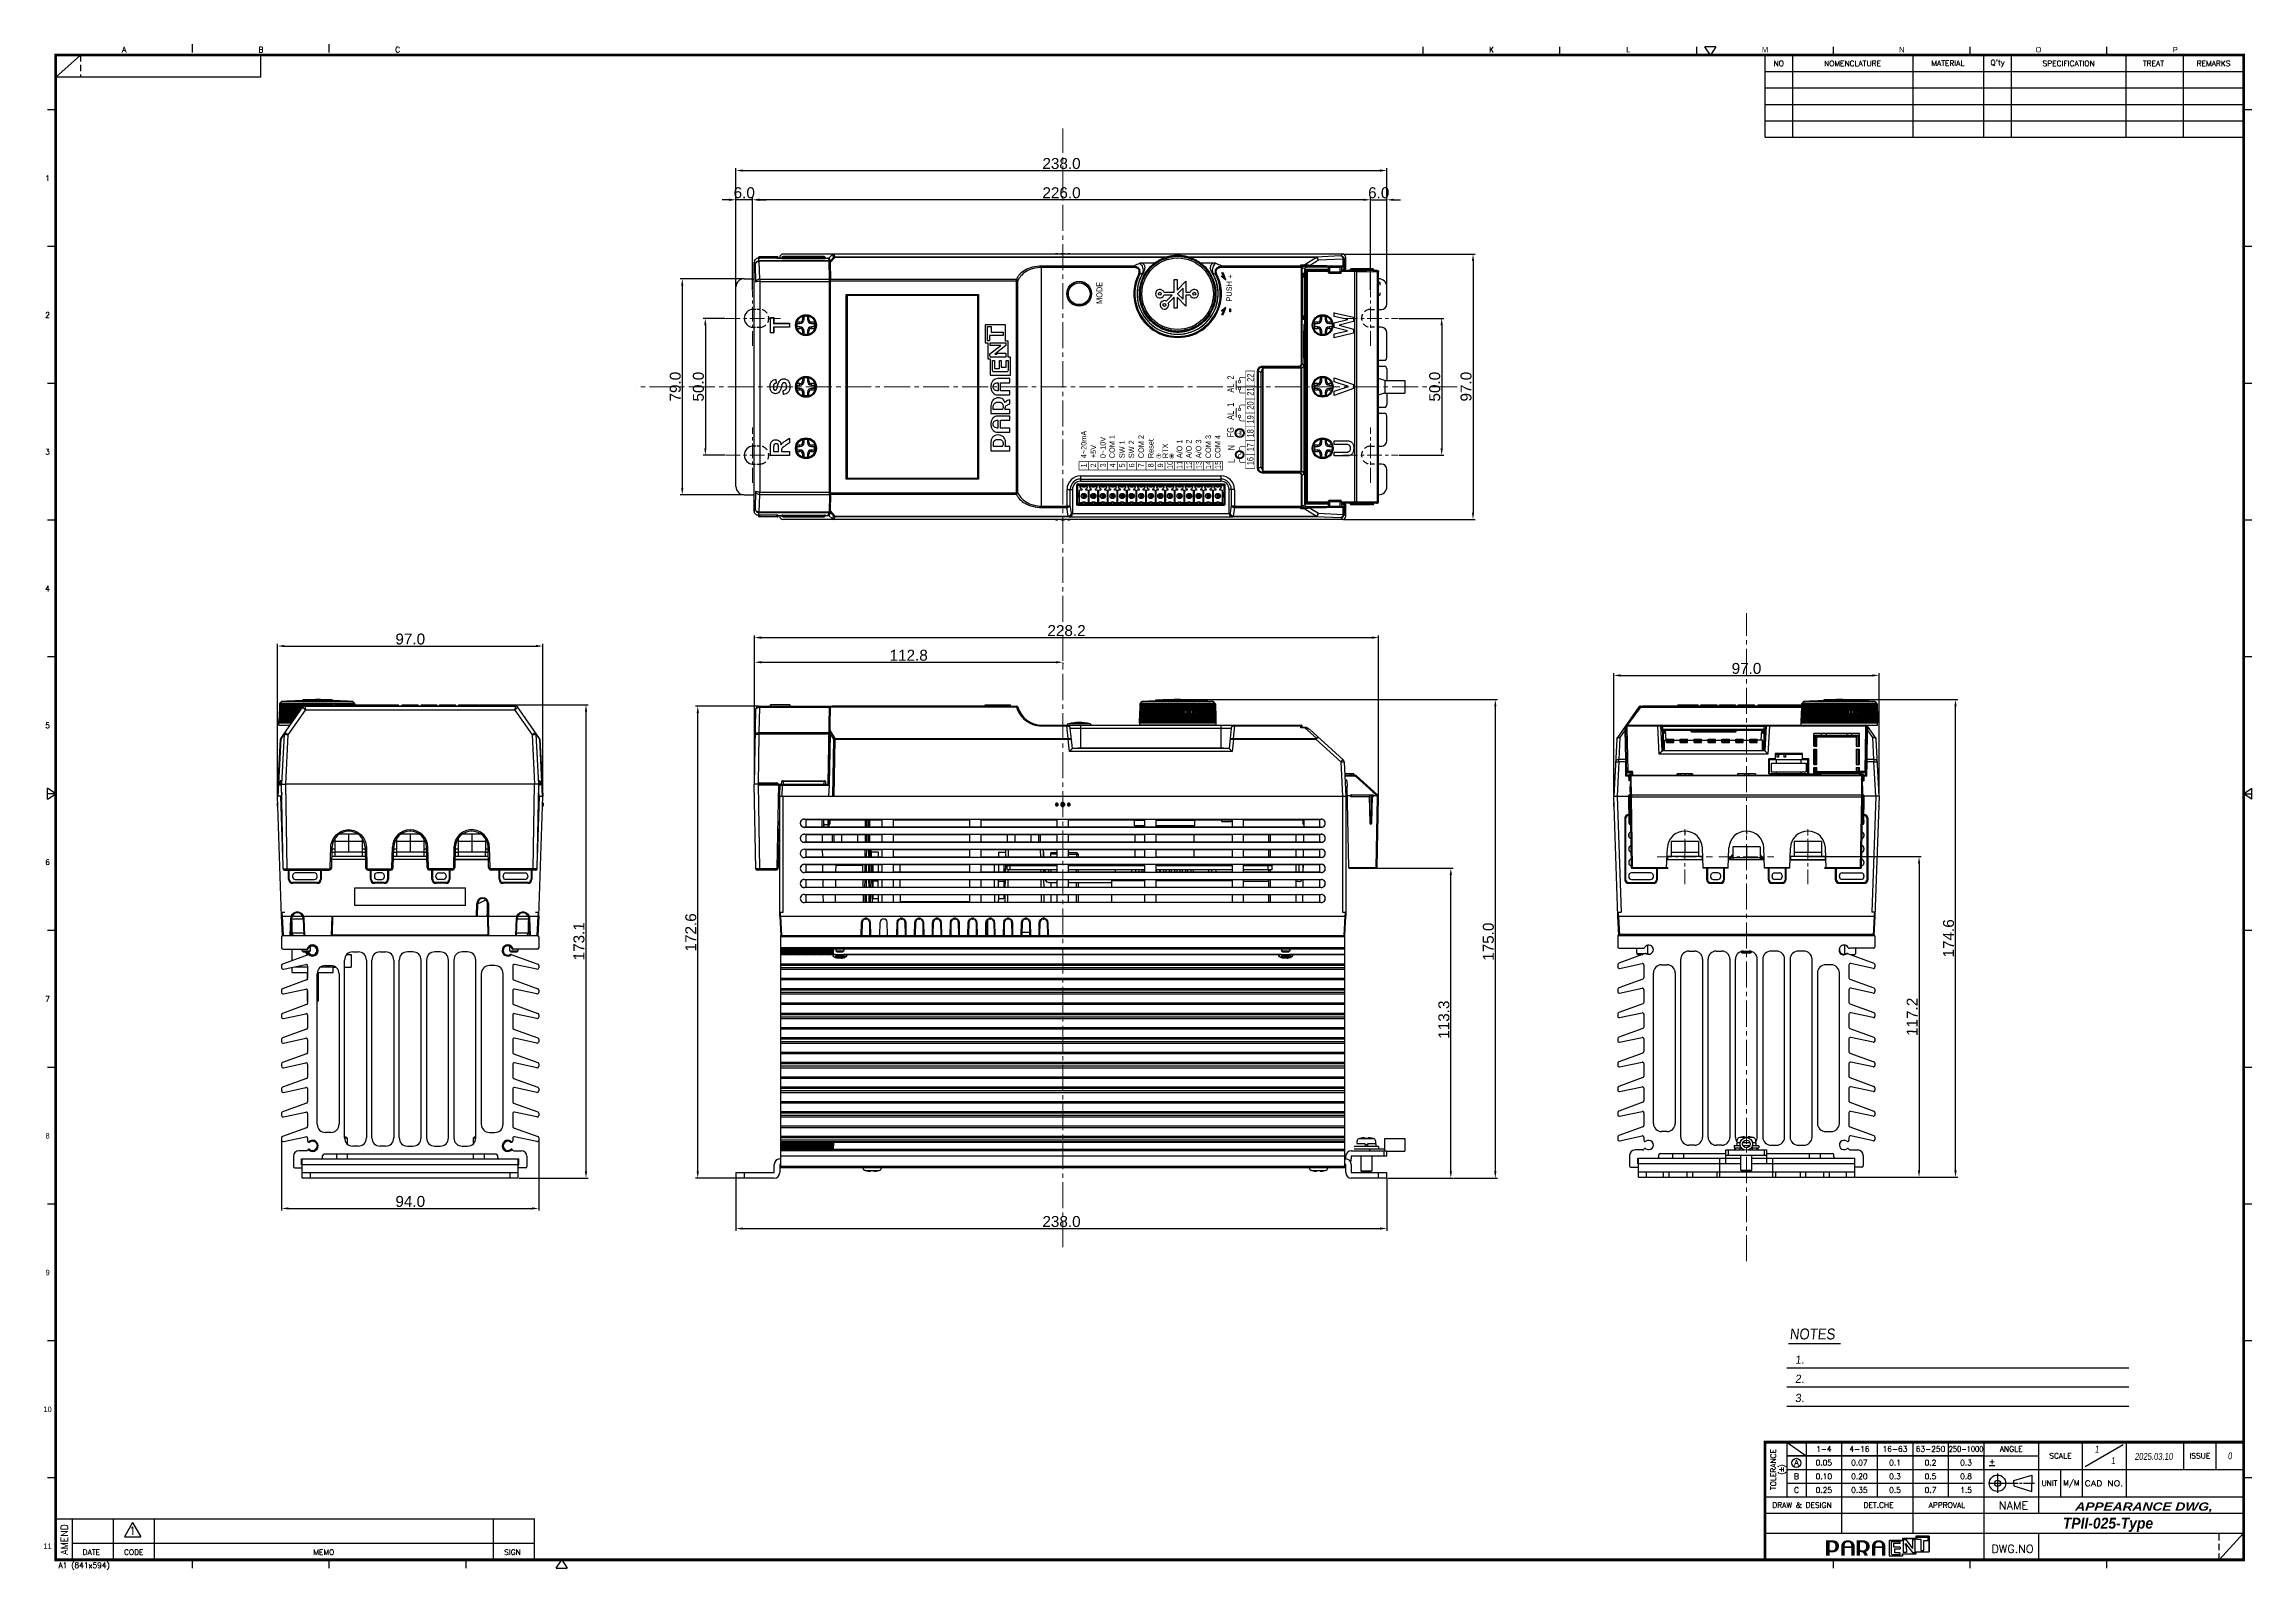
# Model space of a CAD drawing. Header units: millimetres. Extents: x 5329 to 6973, y -914 to -356.
# Drawn here: x 5329 to 6136, y -914 to -356 of the extents above; entities that cross this region are included whole.
import ezdxf
from ezdxf.enums import TextEntityAlignment as Align

# ---------------------------------------------------------------- set-up
doc = ezdxf.new("R2010")
doc.units = ezdxf.units.MM
doc.header["$PDMODE"] = 3
doc.header["$PDSIZE"] = 1
for name, pattern in [('CENTER', [17.8, 10.75, -2.35, 2.35, -2.35]), ('CENTER2', [28.575, 19.05, -3.175, 3.175, -3.175]), ('HIDDEN', [3.525, 2.35, -1.175])]:
    doc.linetypes.add(name, pattern=pattern)
doc.layers.get('0').update_dxf_attribs({"linetype": 'CONTINUOUS'})
doc.layers.get('Defpoints').update_dxf_attribs({"linetype": 'CONTINUOUS'})
doc.layers.add('3', color=112, linetype='CENTER', lineweight=15)
doc.layers.add('Dim', color=1, linetype='CONTINUOUS')
doc.styles.add('a', font='GOTHIC.TTF')
doc.styles.add('N', font='arialbi.ttf', dxfattribs={"width": 0.8, "oblique": 5})
doc.styles.add('OMI-1', font='arial.ttf', dxfattribs={"oblique": 1})
doc.styles.add('SIM', font='simplex')
doc.styles.get("Standard").update_dxf_attribs({"font": 'gulim.ttc', "width": 0.8, "height": 2})
doc.dimstyles.new('1', dxfattribs={"dimtxt": 4, "dimasz": 2.5, "dimexe": 0.8, "dimexo": 0.3, "dimgap": 0.5, "dimtad": 1, "dimtoh": 1, "dimdec": 1, "dimzin": 0, "dimdsep": 46, "dimtxsty": 'OMI-1', "dimcen": 0, "dimclrd": 256, "dimclre": 256, "dimclrt": 256, "dimadec": 0, "dimazin": 0, "dimtfac": 0.8, "dimtdec": 1, "dimtix": 1, "dimtmove": 0, "dimatfit": 3, "dimfxl": 1, "dimtolj": 1, "dimtzin": 0, "dimarcsym": 0})

# ---------------------------------------------------------------- blocks, each defined once
blk = doc.blocks.new('*D6076')
at = {"layer": 'Defpoints', "color": 0}
for p in [(5577.78, -456.55), (5570.39, -506.55), (5577.78, -506.55)]:
    blk.add_point(p, dxfattribs=at)
at = {"layer": 'Dim', "lineweight": -2}
for p, q in [((5577.48, -456.55), (5569.59, -456.55)), ((5570.39, -459.05), (5570.39, -504.05)), ((5577.48, -506.55), (5569.59, -506.55))]:
    blk.add_line(p, q, dxfattribs=at)
at = {"layer": 'Dim'}
for points in [[(5570.8, -459.05), (5569.97, -459.05), (5570.39, -456.55)], [(5569.97, -504.05), (5570.8, -504.05), (5570.39, -506.55)]]:
    blk.add_solid(points, dxfattribs=at)
at = {"layer": 'Dim', "insert": (5567.85, -481.55), "char_height": 4, "attachment_point": 5, "rotation": 90, "style": 'OMI-1'}
blk.add_mtext('\\A1;50.0', dxfattribs=at)
blk = doc.blocks.new('*D6077')
at = {"layer": 'Defpoints', "color": 0}
for p in [(5584.59, -442.05), (5561.95, -521.05), (5584.59, -521.05)]:
    blk.add_point(p, dxfattribs=at)
at = {"layer": 'Dim', "lineweight": -2}
for p, q in [((5584.29, -442.05), (5561.15, -442.05)), ((5561.95, -444.55), (5561.95, -518.55)), ((5584.29, -521.05), (5561.15, -521.05))]:
    blk.add_line(p, q, dxfattribs=at)
at = {"layer": 'Dim'}
for points in [[(5562.36, -444.55), (5561.53, -444.55), (5561.95, -442.05)], [(5561.53, -518.55), (5562.36, -518.55), (5561.95, -521.05)]]:
    blk.add_solid(points, dxfattribs=at)
at = {"layer": 'Dim', "insert": (5559.4, -481.55), "char_height": 4, "attachment_point": 5, "rotation": 90, "style": 'OMI-1'}
blk.add_mtext('\\A1;79.0', dxfattribs=at)
blk = doc.blocks.new('*D6078')
at = {"layer": 'Defpoints', "color": 0}
for p in [(5587.59, -413.21), (5587.59, -446.49), (5813.59, -446.49)]:
    blk.add_point(p, dxfattribs=at)
at = {"layer": 'Dim', "lineweight": -2}
for p, q in [((5587.59, -446.19), (5587.59, -412.41)), ((5811.09, -413.21), (5590.09, -413.21)), ((5813.59, -446.19), (5813.59, -412.41))]:
    blk.add_line(p, q, dxfattribs=at)
at = {"layer": 'Dim'}
for points in [[(5590.09, -412.79), (5590.09, -413.62), (5587.59, -413.21)], [(5811.09, -413.62), (5811.09, -412.79), (5813.59, -413.21)]]:
    blk.add_solid(points, dxfattribs=at)
at = {"layer": 'Dim', "insert": (5700.59, -410.66), "char_height": 4, "attachment_point": 5, "style": 'OMI-1'}
blk.add_mtext('\\A1;226.0', dxfattribs=at)
blk = doc.blocks.new('*D6079')
at = {"layer": 'Defpoints', "color": 0}
for p in [(5823.65, -456.55), (5823.65, -506.55), (5839.64, -506.55)]:
    blk.add_point(p, dxfattribs=at)
at = {"layer": 'Dim', "lineweight": -2}
for p, q in [((5823.95, -456.55), (5840.44, -456.55)), ((5839.64, -459.05), (5839.64, -504.05)), ((5823.95, -506.55), (5840.44, -506.55))]:
    blk.add_line(p, q, dxfattribs=at)
at = {"layer": 'Dim'}
for points in [[(5840.05, -459.05), (5839.22, -459.05), (5839.64, -456.55)], [(5839.22, -504.05), (5840.05, -504.05), (5839.64, -506.55)]]:
    blk.add_solid(points, dxfattribs=at)
at = {"layer": 'Dim', "insert": (5837.1, -481.55), "char_height": 4, "attachment_point": 5, "rotation": 90, "style": 'OMI-1'}
blk.add_mtext('\\A1;50.0', dxfattribs=at)
blk = doc.blocks.new('*D6080')
at = {"layer": 'Defpoints', "color": 0}
for p in [(5816.55, -573.24), (5588.32, -626.76), (5816.55, -631.52)]:
    blk.add_point(p, dxfattribs=at)
at = {"layer": 'Dim', "lineweight": -2}
for p, q in [((5588.32, -626.46), (5588.32, -572.44)), ((5816.55, -631.22), (5816.55, -572.44)), ((5590.82, -573.24), (5814.05, -573.24))]:
    blk.add_line(p, q, dxfattribs=at)
at = {"layer": 'Dim'}
for points in [[(5590.82, -572.83), (5590.82, -573.66), (5588.32, -573.24)], [(5814.05, -573.66), (5814.05, -572.83), (5816.55, -573.24)]]:
    blk.add_solid(points, dxfattribs=at)
at = {"layer": 'Dim', "insert": (5702.43, -570.7), "char_height": 4, "attachment_point": 5, "style": 'OMI-1'}
blk.add_mtext('\\A1;228.2', dxfattribs=at)
blk = doc.blocks.new('*D6081')
at = {"layer": 'Defpoints', "color": 0}
for p in [(5588.32, -582.27), (5701.09, -582.16), (5701.09, -582.25)]:
    blk.add_point(p, dxfattribs=at)
at = {"layer": 'Dim', "lineweight": -2}
for p, q in [((5588.32, -581.97), (5588.32, -581.45)), ((5590.82, -582.25), (5698.59, -582.25)), ((5701.09, -582.46), (5701.09, -583.05))]:
    blk.add_line(p, q, dxfattribs=at)
at = {"layer": 'Dim'}
for points in [[(5590.82, -581.83), (5590.82, -582.66), (5588.32, -582.25)], [(5698.59, -582.66), (5698.59, -581.83), (5701.09, -582.25)]]:
    blk.add_solid(points, dxfattribs=at)
at = {"layer": 'Dim', "insert": (5644.71, -579.71), "char_height": 4, "attachment_point": 5, "style": 'OMI-1'}
blk.add_mtext('\\A1;112.8', dxfattribs=at)
blk = doc.blocks.new('*D6082')
at = {"layer": 'Defpoints', "color": 0}
for p in [(5567.62, -598.26), (5590.16, -598.26), (5581.59, -770.81)]:
    blk.add_point(p, dxfattribs=at)
at = {"layer": 'Dim', "lineweight": -2}
for p, q in [((5589.86, -598.26), (5566.82, -598.26)), ((5567.62, -768.31), (5567.62, -600.76)), ((5581.29, -770.81), (5566.82, -770.81))]:
    blk.add_line(p, q, dxfattribs=at)
at = {"layer": 'Dim'}
for points in [[(5568.04, -600.76), (5567.2, -600.76), (5567.62, -598.26)], [(5567.2, -768.31), (5568.04, -768.31), (5567.62, -770.81)]]:
    blk.add_solid(points, dxfattribs=at)
at = {"layer": 'Dim', "insert": (5565.08, -681.03), "char_height": 4, "attachment_point": 5, "rotation": 90, "style": 'OMI-1'}
blk.add_mtext('\\A1;\\A1;172.6', dxfattribs=at)
blk = doc.blocks.new('*D6083')
at = {"layer": 'Defpoints', "color": 0}
for p in [(5815.6, -657.56), (5842.98, -657.56), (5819.59, -770.81)]:
    blk.add_point(p, dxfattribs=at)
at = {"layer": 'Dim', "lineweight": -2}
for p, q in [((5815.9, -657.56), (5843.78, -657.56)), ((5842.98, -768.31), (5842.98, -660.06)), ((5819.89, -770.81), (5843.78, -770.81))]:
    blk.add_line(p, q, dxfattribs=at)
at = {"layer": 'Dim'}
for points in [[(5843.4, -660.06), (5842.57, -660.06), (5842.98, -657.56)], [(5842.57, -768.31), (5843.4, -768.31), (5842.98, -770.81)]]:
    blk.add_solid(points, dxfattribs=at)
at = {"layer": 'Dim', "insert": (5840.44, -712.93), "char_height": 4, "attachment_point": 5, "rotation": 90, "style": 'OMI-1'}
blk.add_mtext('\\A1;\\A1;113.3', dxfattribs=at)
blk = doc.blocks.new('*D6084')
at = {"layer": 'Defpoints', "color": 0}
for p in [(5743.09, -595.92), (5843.78, -770.81), (5859.25, -770.81)]:
    blk.add_point(p, dxfattribs=at)
at = {"layer": 'Dim', "lineweight": -2}
for p, q in [((5743.39, -595.92), (5860.05, -595.92)), ((5859.25, -598.42), (5859.25, -768.31)), ((5844.08, -770.81), (5860.05, -770.81))]:
    blk.add_line(p, q, dxfattribs=at)
at = {"layer": 'Dim'}
for points in [[(5859.67, -598.42), (5858.83, -598.42), (5859.25, -595.92)], [(5858.83, -768.31), (5859.67, -768.31), (5859.25, -770.81)]]:
    blk.add_solid(points, dxfattribs=at)
at = {"layer": 'Dim', "insert": (5856.71, -684.43), "char_height": 4, "attachment_point": 5, "rotation": 90, "style": 'OMI-1'}
blk.add_mtext('\\A1;\\A1;175.0', dxfattribs=at)
blk = doc.blocks.new('*D6085')
at = {"layer": 'Defpoints', "color": 0}
for p in [(5581.59, -770.81), (5819.59, -770.81), (5819.59, -789.25)]:
    blk.add_point(p, dxfattribs=at)
at = {"layer": 'Dim', "lineweight": -2}
for p, q in [((5581.59, -771.11), (5581.59, -790.05)), ((5819.59, -771.11), (5819.59, -790.05)), ((5584.09, -789.25), (5817.09, -789.25))]:
    blk.add_line(p, q, dxfattribs=at)
at = {"layer": 'Dim'}
for points in [[(5584.09, -788.83), (5584.09, -789.66), (5581.59, -789.25)], [(5817.09, -789.66), (5817.09, -788.83), (5819.59, -789.25)]]:
    blk.add_solid(points, dxfattribs=at)
at = {"layer": 'Dim', "insert": (5700.59, -786.7), "char_height": 4, "attachment_point": 5, "style": 'OMI-1'}
blk.add_mtext('\\A1;238.0', dxfattribs=at)
blk = doc.blocks.new('*D6086')
at = {"layer": 'Defpoints', "color": 0}
for p in [(5973.55, -653.31), (5990.55, -770.51), (6014.18, -770.51)]:
    blk.add_point(p, dxfattribs=at)
at = {"layer": 'Dim', "lineweight": -2}
for p, q in [((5973.85, -653.31), (6014.98, -653.31)), ((6014.18, -655.81), (6014.18, -768.01)), ((5990.85, -770.51), (6014.98, -770.51))]:
    blk.add_line(p, q, dxfattribs=at)
at = {"layer": 'Dim'}
for points in [[(6014.6, -655.81), (6013.77, -655.81), (6014.18, -653.31)], [(6013.77, -768.01), (6014.6, -768.01), (6014.18, -770.51)]]:
    blk.add_solid(points, dxfattribs=at)
at = {"layer": 'Dim', "insert": (6011.67, -711.91), "char_height": 4, "attachment_point": 5, "rotation": 90, "style": 'OMI-1'}
blk.add_mtext('\\A1;117.2', dxfattribs=at)
blk = doc.blocks.new('*D6087')
at = {"layer": 'Defpoints', "color": 0}
for p in [(5999.55, -587.07), (5902.55, -631.26), (5999.55, -631.26)]:
    blk.add_point(p, dxfattribs=at)
at = {"layer": 'Dim', "lineweight": -2}
for p, q in [((5902.55, -630.96), (5902.55, -586.27)), ((5905.05, -587.07), (5997.05, -587.07)), ((5999.55, -630.96), (5999.55, -586.27))]:
    blk.add_line(p, q, dxfattribs=at)
at = {"layer": 'Dim'}
for points in [[(5905.05, -586.66), (5905.05, -587.49), (5902.55, -587.07)], [(5997.05, -587.49), (5997.05, -586.66), (5999.55, -587.07)]]:
    blk.add_solid(points, dxfattribs=at)
at = {"layer": 'Dim', "insert": (5951.05, -584.53), "char_height": 4, "attachment_point": 5, "style": 'OMI-1'}
blk.add_mtext('\\A1;97.0', dxfattribs=at)
blk = doc.blocks.new('*D6088')
at = {"layer": 'Defpoints', "color": 0}
for p in [(5819.59, -402.51), (5581.59, -445.05), (5819.59, -445.05)]:
    blk.add_point(p, dxfattribs=at)
at = {"layer": 'Dim', "lineweight": -2}
for p, q in [((5581.59, -444.75), (5581.59, -401.71)), ((5584.09, -402.51), (5817.09, -402.51)), ((5819.59, -444.75), (5819.59, -401.71))]:
    blk.add_line(p, q, dxfattribs=at)
at = {"layer": 'Dim'}
for points in [[(5584.09, -402.1), (5584.09, -402.93), (5581.59, -402.51)], [(5817.09, -402.93), (5817.09, -402.1), (5819.59, -402.51)]]:
    blk.add_solid(points, dxfattribs=at)
at = {"layer": 'Dim', "insert": (5700.59, -399.97), "char_height": 4, "attachment_point": 5, "style": 'OMI-1'}
blk.add_mtext('\\A1;238.0', dxfattribs=at)
blk = doc.blocks.new('*D6089')
at = {"layer": 'Defpoints', "color": 0}
for p in [(5510.96, -576.33), (5413.96, -631.26), (5510.96, -631.26)]:
    blk.add_point(p, dxfattribs=at)
at = {"layer": 'Dim', "lineweight": -2}
for p, q in [((5413.96, -630.96), (5413.96, -575.53)), ((5416.46, -576.33), (5508.46, -576.33)), ((5510.96, -630.96), (5510.96, -575.53))]:
    blk.add_line(p, q, dxfattribs=at)
at = {"layer": 'Dim'}
for points in [[(5416.46, -575.91), (5416.46, -576.74), (5413.96, -576.33)], [(5508.46, -576.74), (5508.46, -575.91), (5510.96, -576.33)]]:
    blk.add_solid(points, dxfattribs=at)
at = {"layer": 'Dim', "insert": (5462.46, -573.78), "char_height": 4, "attachment_point": 5, "style": 'OMI-1'}
blk.add_mtext('\\A1;97.0', dxfattribs=at)
blk = doc.blocks.new('*D6090')
at = {"layer": 'Defpoints', "color": 0}
for p in [(5487.55, -597.76), (5501.96, -770.81), (5526.75, -770.81)]:
    blk.add_point(p, dxfattribs=at)
at = {"layer": 'Dim', "lineweight": -2}
for p, q in [((5487.85, -597.76), (5527.55, -597.76)), ((5526.75, -600.26), (5526.75, -768.31)), ((5502.26, -770.81), (5527.55, -770.81))]:
    blk.add_line(p, q, dxfattribs=at)
at = {"layer": 'Dim'}
for points in [[(5527.16, -600.26), (5526.33, -600.26), (5526.75, -597.76)], [(5526.33, -768.31), (5527.16, -768.31), (5526.75, -770.81)]]:
    blk.add_solid(points, dxfattribs=at)
at = {"layer": 'Dim', "insert": (5524.2, -684.28), "char_height": 4, "attachment_point": 5, "rotation": 90, "style": 'OMI-1'}
blk.add_mtext('\\A1;173.1', dxfattribs=at)
blk = doc.blocks.new('*D6091')
at = {"layer": 'Defpoints', "color": 0}
for p in [(5985.05, -595.92), (6027.52, -595.92), (5990.55, -770.51)]:
    blk.add_point(p, dxfattribs=at)
at = {"layer": 'Dim', "lineweight": -2}
for p, q in [((5985.35, -595.92), (6028.32, -595.92)), ((6027.52, -768.01), (6027.52, -598.42)), ((5990.85, -770.51), (6028.32, -770.51))]:
    blk.add_line(p, q, dxfattribs=at)
at = {"layer": 'Dim'}
for points in [[(6027.94, -598.42), (6027.1, -598.42), (6027.52, -595.92)], [(6027.1, -768.01), (6027.94, -768.01), (6027.52, -770.51)]]:
    blk.add_solid(points, dxfattribs=at)
at = {"layer": 'Dim', "insert": (6024.98, -683.21), "char_height": 4, "attachment_point": 5, "rotation": 90, "style": 'OMI-1'}
blk.add_mtext('\\A1;174.6', dxfattribs=at)
blk = doc.blocks.new('*D6092')
at = {"layer": 'Defpoints', "color": 0}
for p in [(5415.46, -756.94), (5509.46, -756.94), (5509.46, -781.9)]:
    blk.add_point(p, dxfattribs=at)
at = {"layer": 'Dim', "lineweight": -2}
for p, q in [((5415.46, -757.24), (5415.46, -782.7)), ((5509.46, -757.24), (5509.46, -782.7)), ((5417.96, -781.9), (5506.96, -781.9))]:
    blk.add_line(p, q, dxfattribs=at)
at = {"layer": 'Dim'}
for points in [[(5417.96, -781.49), (5417.96, -782.32), (5415.46, -781.9)], [(5506.96, -782.32), (5506.96, -781.49), (5509.46, -781.9)]]:
    blk.add_solid(points, dxfattribs=at)
at = {"layer": 'Dim', "insert": (5462.46, -779.36), "char_height": 4, "attachment_point": 5, "style": 'OMI-1'}
blk.add_mtext('\\A1;94.0', dxfattribs=at)
blk = doc.blocks.new('*D6093')
at = {"layer": 'Defpoints', "color": 0}
for p in [(5581.59, -413.21), (5581.59, -444.75), (5587.59, -446.49)]:
    blk.add_point(p, dxfattribs=at)
at = {"layer": 'Dim', "lineweight": -2}
for p, q in [((5579.09, -413.21), (5576.59, -413.21)), ((5581.59, -444.45), (5581.59, -412.41)), ((5587.59, -413.21), (5581.59, -413.21)), ((5587.59, -446.19), (5587.59, -412.41)), ((5590.09, -413.21), (5592.59, -413.21))]:
    blk.add_line(p, q, dxfattribs=at)
at = {"layer": 'Dim'}
for points in [[(5579.09, -413.62), (5579.09, -412.79), (5581.59, -413.21)], [(5590.09, -412.79), (5590.09, -413.62), (5587.59, -413.21)]]:
    blk.add_solid(points, dxfattribs=at)
at = {"layer": 'Dim', "insert": (5584.59, -410.66), "char_height": 4, "attachment_point": 5, "style": 'OMI-1'}
blk.add_mtext('\\A1;6.0', dxfattribs=at)
blk = doc.blocks.new('*D6094')
at = {"layer": 'Defpoints', "color": 0}
for p in [(5819.59, -413.21), (5813.59, -446.49), (5819.59, -444.75)]:
    blk.add_point(p, dxfattribs=at)
at = {"layer": 'Dim', "lineweight": -2}
for p, q in [((5811.09, -413.21), (5808.59, -413.21)), ((5813.59, -446.19), (5813.59, -412.41)), ((5813.59, -413.21), (5819.59, -413.21)), ((5819.59, -444.45), (5819.59, -412.41)), ((5822.09, -413.21), (5824.59, -413.21))]:
    blk.add_line(p, q, dxfattribs=at)
at = {"layer": 'Dim'}
for points in [[(5811.09, -413.62), (5811.09, -412.79), (5813.59, -413.21)], [(5822.09, -412.79), (5822.09, -413.62), (5819.59, -413.21)]]:
    blk.add_solid(points, dxfattribs=at)
at = {"layer": 'Dim', "insert": (5816.59, -410.66), "char_height": 4, "attachment_point": 5, "style": 'OMI-1'}
blk.add_mtext('\\A1;6.0', dxfattribs=at)
blk = doc.blocks.new('*D6095')
at = {"layer": 'Defpoints', "color": 0}
for p in [(5803.39, -433.05), (5803.39, -530.05), (5851.1, -530.05)]:
    blk.add_point(p, dxfattribs=at)
at = {"layer": 'Dim', "lineweight": -2}
for p, q in [((5803.69, -433.05), (5851.9, -433.05)), ((5851.1, -435.55), (5851.1, -527.55)), ((5803.69, -530.05), (5851.9, -530.05))]:
    blk.add_line(p, q, dxfattribs=at)
at = {"layer": 'Dim'}
for points in [[(5851.52, -435.55), (5850.69, -435.55), (5851.1, -433.05)], [(5850.69, -527.55), (5851.52, -527.55), (5851.1, -530.05)]]:
    blk.add_solid(points, dxfattribs=at)
at = {"layer": 'Dim', "insert": (5848.56, -481.55), "char_height": 4, "attachment_point": 5, "rotation": 89.99903, "style": 'OMI-1'}
blk.add_mtext('\\A1;97.0', dxfattribs=at)

msp = doc.modelspace()

# ---------------------------------------------------------------- hatches: boundary and pattern name
h = msp.add_hatch(color=0)
h.dxf.hatch_style = 1
h.paths.add_polyline_path([(5759.66, -439.75), (5758.89, -439.75, -0.016662), (5759.5, -441.15), (5759.05, -441.15), (5760.73, -442.55, 0.031781), (5759.66, -439.75)], is_closed=False)
h = msp.add_hatch(color=0)
h.dxf.hatch_style = 1
h.paths.add_polyline_path([(5759.66, -455.35, 0.031781), (5760.73, -452.55), (5759.05, -453.95), (5759.5, -453.95, -0.016662), (5758.89, -455.35), (5759.66, -455.35)], is_closed=False)
h = msp.add_hatch(color=0)
h.dxf.hatch_style = 1
h.paths.add_polyline_path([(5767.4, -498.5, 1), (5764.12, -498.5, 1), (5767.4, -498.5, 1)], is_closed=False)
h.paths.add_polyline_path([(5767.2, -498.5, 1), (5764.33, -498.5, 1), (5767.2, -498.5, 1)], is_closed=False, flags=16)
h = msp.add_hatch(color=0)
h.dxf.hatch_style = 1
h.paths.add_polyline_path([(5767.24, -506.35, 1), (5764.26, -506.35, 1), (5767.24, -506.35, 1)], is_closed=False)
h.paths.add_polyline_path([(5767.03, -506.35, 1), (5764.46, -506.35, 1), (5767.03, -506.35, 1)], is_closed=False, flags=16)
h = msp.add_hatch(color=256)
edge = h.paths.add_edge_path()
edge.add_spline(control_points=[(5983.31, -906.51), (5983.1, -906.75), (5982.78, -906.91), (5982.3, -906.91), (5982.19, -906.91), (5982.02, -906.9), (5981.82, -906.85), (5981.61, -906.81), (5981.5, -906.7), (5981.45, -906.65), (5981.45, -906.57), (5981.45, -904.12), (5981.45, -903.97), (5981.59, -903.97), (5982.36, -903.97), (5982.36, -903.97), (5982.8, -903.97), (5983.09, -904.1), (5983.3, -904.34), (5983.53, -904.59), (5983.6, -905.01), (5983.6, -905.38), (5983.6, -905.76), (5983.52, -906.27), (5983.31, -906.51)], knot_values=[0, 0, 0, 0, 1, 1, 1, 2, 2, 2, 3, 3, 3, 4, 4, 4, 5, 5, 5, 6, 6, 6, 7, 7, 7, 8, 8, 8, 8], degree=3, periodic=0)
edge = h.paths.add_edge_path(flags=16)
edge.add_spline(control_points=[(5982.4, -903.21), (5982.4, -903.21), (5980.32, -903.21), (5980.32, -903.21), (5980.32, -903.21), (5980.12, -903.21), (5980.12, -903.21), (5980.12, -903.21), (5980.12, -908.86), (5980.12, -908.86), (5980.12, -908.86), (5981.45, -908.86), (5981.45, -908.86), (5981.45, -908.86), (5981.45, -907.69), (5981.45, -907.5), (5981.58, -907.54), (5981.75, -907.63), (5982.36, -907.65), (5982.99, -907.67), (5983.92, -907.46), (5984.32, -906.97), (5984.72, -906.48), (5984.92, -905.95), (5984.92, -905.39), (5984.92, -904.73), (5984.7, -904.17), (5984.25, -903.72), (5983.81, -903.28), (5983.18, -903.21), (5982.4, -903.21)], knot_values=[0, 0, 0, 0, 1, 1, 1, 2, 2, 2, 3, 3, 3, 4, 4, 4, 5, 5, 5, 6, 6, 6, 7, 7, 7, 8, 8, 8, 9, 9, 9, 10, 10, 10, 10], degree=3, periodic=0)
h = msp.add_hatch(color=256)
edge = h.paths.add_edge_path()
edge.add_spline(control_points=[(5989.39, -905.35), (5989.25, -905.35), (5986.99, -905.35), (5986.98, -905.35), (5986.98, -905.35), (5986.98, -905.33), (5986.98, -905.33), (5986.98, -905.02), (5987.07, -904.48), (5987.26, -904.27), (5987.44, -904.07), (5987.76, -903.89), (5988.17, -903.89), (5988.58, -903.89), (5988.87, -904.02), (5989.08, -904.23), (5989.28, -904.43), (5989.39, -905.02), (5989.39, -905.33), (5989.39, -905.33), (5989.39, -905.35), (5989.39, -905.35)], knot_values=[0, 0, 0, 0, 1, 1, 1, 2, 2, 2, 3, 3, 3, 4, 4, 4, 5, 5, 5, 6, 6, 6, 7, 7, 7, 7], degree=3, periodic=0)
edge = h.paths.add_edge_path(flags=16)
edge.add_spline(control_points=[(5988.17, -903.21), (5987.27, -903.21), (5986.7, -903.44), (5986.32, -903.9), (5985.94, -904.34), (5985.75, -904.72), (5985.75, -905.25), (5985.75, -905.25), (5985.75, -908.86), (5985.75, -908.86), (5985.75, -908.86), (5986.98, -908.86), (5986.98, -908.86), (5986.98, -908.86), (5986.98, -907.17), (5986.98, -906.07), (5986.99, -906.07), (5989.25, -906.07), (5989.39, -906.07), (5989.39, -906.22), (5989.39, -908.86), (5989.39, -908.86), (5989.39, -908.86), (5990.63, -908.86), (5990.63, -908.86), (5990.63, -908.86), (5990.63, -905.25), (5990.63, -905.25), (5990.63, -904.72), (5990.44, -904.34), (5990.06, -903.9), (5989.68, -903.44), (5989.07, -903.21), (5988.17, -903.21)], knot_values=[0, 0, 0, 0, 1, 1, 1, 2, 2, 2, 3, 3, 3, 4, 4, 4, 5, 5, 5, 6, 6, 6, 7, 7, 7, 8, 8, 8, 9, 9, 9, 10, 10, 10, 11, 11, 11, 11], degree=3, periodic=0)
h = msp.add_hatch(color=256)
edge = h.paths.add_edge_path()
edge.add_spline(control_points=[(5994.5, -906.57), (5994.24, -906.81), (5993.93, -906.93), (5993.49, -906.93), (5993.37, -906.93), (5993.21, -906.91), (5993.06, -906.86), (5992.93, -906.81), (5992.66, -906.67), (5992.62, -906.63), (5992.62, -906.55), (5992.62, -904.08), (5992.62, -903.94), (5992.76, -903.94), (5993.61, -903.94), (5993.61, -903.94), (5994, -903.94), (5994.23, -904.14), (5994.48, -904.39), (5994.72, -904.65), (5994.85, -905.06), (5994.85, -905.41), (5994.85, -905.79), (5994.76, -906.33), (5994.5, -906.57)], knot_values=[0, 0, 0, 0, 1, 1, 1, 2, 2, 2, 3, 3, 3, 4, 4, 4, 5, 5, 5, 6, 6, 6, 7, 7, 7, 8, 8, 8, 8], degree=3, periodic=0)
edge = h.paths.add_edge_path(flags=16)
edge.add_spline(control_points=[(5993.65, -903.21), (5993.65, -903.21), (5991.57, -903.21), (5991.57, -903.21), (5991.57, -903.21), (5991.37, -903.21), (5991.37, -903.21), (5991.37, -903.21), (5991.37, -908.86), (5991.37, -908.86), (5991.37, -908.86), (5992.62, -908.86), (5992.62, -908.86), (5992.62, -908.86), (5992.62, -907.64), (5992.62, -907.45), (5992.76, -907.5), (5992.89, -907.53), (5993.01, -907.55), (5993.02, -907.55), (5993.41, -907.6), (5993.5, -907.62), (5993.71, -907.76), (5993.88, -908.04), (5994, -908.23), (5994.13, -908.43), (5994.28, -908.86), (5994.28, -908.86), (5994.28, -908.86), (5995.48, -908.86), (5995.48, -908.86), (5995.48, -908.86), (5995.31, -908.2), (5995.15, -907.94), (5995.05, -907.78), (5994.9, -907.63), (5994.73, -907.47), (5995.09, -907.31), (5995.44, -907.09), (5995.68, -906.8), (5996.01, -906.41), (5996.13, -905.95), (5996.13, -905.42), (5996.13, -904.71), (5995.94, -904.29), (5995.48, -903.86), (5995.03, -903.43), (5994.41, -903.21), (5993.65, -903.21)], knot_values=[0, 0, 0, 0, 1, 1, 1, 2, 2, 2, 3, 3, 3, 4, 4, 4, 5, 5, 5, 6, 6, 6, 7, 7, 7, 8, 8, 8, 9, 9, 9, 10, 10, 10, 11, 11, 11, 12, 12, 12, 13, 13, 13, 14, 14, 14, 15, 15, 15, 16, 16, 16, 16], degree=3, periodic=0)
h = msp.add_hatch(color=256)
edge = h.paths.add_edge_path()
edge.add_spline(control_points=[(6000.64, -905.35), (6000.5, -905.35), (5998.24, -905.35), (5998.23, -905.35), (5998.23, -905.35), (5998.23, -905.33), (5998.23, -905.33), (5998.23, -905.02), (5998.32, -904.48), (5998.51, -904.27), (5998.69, -904.07), (5999.01, -903.89), (5999.42, -903.89), (5999.83, -903.89), (6000.12, -904.02), (6000.33, -904.23), (6000.53, -904.43), (6000.64, -905.02), (6000.64, -905.33), (6000.64, -905.33), (6000.64, -905.35), (6000.64, -905.35)], knot_values=[0, 0, 0, 0, 1, 1, 1, 2, 2, 2, 3, 3, 3, 4, 4, 4, 5, 5, 5, 6, 6, 6, 7, 7, 7, 7], degree=3, periodic=0)
edge = h.paths.add_edge_path(flags=16)
edge.add_spline(control_points=[(5999.42, -903.21), (5998.52, -903.21), (5997.95, -903.44), (5997.57, -903.9), (5997.19, -904.34), (5997, -904.72), (5997, -905.25), (5997, -905.25), (5997, -908.86), (5997, -908.86), (5997, -908.86), (5998.23, -908.86), (5998.23, -908.86), (5998.23, -908.86), (5998.23, -907.17), (5998.23, -906.07), (5998.24, -906.07), (6000.5, -906.07), (6000.64, -906.07), (6000.64, -906.22), (6000.64, -908.86), (6000.64, -908.86), (6000.64, -908.86), (6001.88, -908.86), (6001.88, -908.86), (6001.88, -908.86), (6001.88, -905.25), (6001.88, -905.25), (6001.88, -904.72), (6001.69, -904.34), (6001.31, -903.9), (6000.93, -903.44), (6000.32, -903.21), (5999.42, -903.21)], knot_values=[0, 0, 0, 0, 1, 1, 1, 2, 2, 2, 3, 3, 3, 4, 4, 4, 5, 5, 5, 6, 6, 6, 7, 7, 7, 8, 8, 8, 9, 9, 9, 10, 10, 10, 11, 11, 11, 11], degree=3, periodic=0)

# ---------------------------------------------------------------- linework, layer by layer
for p, q in [((5332.88, -368.33), (5341.88, -360.33)), ((5382.88, -359.33), (5382.88, -356.33)), ((5407.88, -368.33), (5407.88, -360.33)), ((5432.88, -359.33), (5432.88, -356.33)), ((5832.88, -360.33), (5832.88, -357.33)), ((5882.88, -360.33), (5882.88, -357.33)), ((5932.88, -360.33), (5932.88, -357.33)), ((5937.88, -360.33), (5935.88, -357.33)), ((5939.88, -357.33), (5935.88, -357.33)), ((5939.88, -357.33), (5937.88, -360.33)), ((5957.88, -390.33), (5957.88, -360.33)), ((5967.88, -360.33), (5967.88, -390.33)), ((5982.88, -360.33), (5982.88, -357.33)), ((6011.88, -360.33), (6011.88, -390.33)), ((6032.88, -360.33), (6032.88, -357.33)), ((6037.88, -390.33), (6037.88, -360.33)), ((6047.88, -360.33), (6047.88, -390.33)), ((6082.88, -360.33), (6082.88, -357.33)), ((6082.88, -360.33), (6082.88, -357.33)), ((6089.88, -390.33), (6089.88, -360.33)), ((6110.88, -390.33), (6110.88, -360.33)), ((5407.88, -368.33), (5332.88, -368.33)), ((5957.88, -366.33), (6132.88, -366.33)), ((5957.88, -372.33), (6132.88, -372.33)), ((5957.88, -378.33), (6132.88, -378.33)), ((5332.88, -380.33), (5329.88, -380.33)), ((5957.88, -384.33), (6132.88, -384.33)), ((6135.88, -380.33), (6132.88, -380.33)), ((5957.88, -390.33), (6132.88, -390.33)), ((5332.88, -430.33), (5329.88, -430.33)), ((6135.88, -430.33), (6132.88, -430.33)), ((5332.88, -480.33), (5329.88, -480.33)), ((6135.88, -480.33), (6132.88, -480.33)), ((5332.88, -530.33), (5329.88, -530.33)), ((6135.88, -530.33), (6132.88, -530.33)), ((5332.88, -580.33), (5329.88, -580.33)), ((6135.88, -580.33), (6132.88, -580.33)), ((5329.88, -632.33), (5329.88, -628.33)), ((5332.88, -630.33), (5329.88, -628.33)), ((6132.88, -630.33), (6135.88, -628.33)), ((6135.88, -632.33), (6135.88, -628.33)), ((5329.88, -632.33), (5332.88, -630.33)), ((5332.88, -630.33), (5329.88, -630.33)), ((6132.88, -630.33), (6135.88, -630.33)), ((6135.88, -632.33), (6132.88, -630.33)), ((5332.88, -680.33), (5329.88, -680.33)), ((6135.88, -680.33), (6132.88, -680.33)), ((5332.88, -730.33), (5329.88, -730.33)), ((6135.88, -730.33), (6132.88, -730.33)), ((5332.88, -780.33), (5329.88, -780.33)), ((6135.88, -780.33), (6132.88, -780.33)), ((5332.88, -830.33), (5329.88, -830.33)), ((6135.88, -830.33), (6132.88, -830.33)), ((6135.88, -830.33), (6132.88, -830.33)), ((5965.84, -840.16), (6090.92, -840.16)), ((5965.84, -847.16), (6090.92, -847.16)), ((5965.84, -854.16), (6090.92, -854.16)), ((5965.88, -867.33), (5972.88, -872.33)), ((5965.88, -867.33), (5965.88, -887.33)), ((5972.88, -867.33), (5972.88, -887.33)), ((5985.88, -867.33), (5985.88, -887.33)), ((5998.88, -867.33), (5998.88, -887.33)), ((6011.88, -867.33), (6011.88, -900.59)), ((6024.88, -867.33), (6024.88, -887.33)), ((6037.88, -867.33), (6037.88, -910.33)), ((6057.88, -867.33), (6057.88, -893.33)), ((6073.88, -867.33), (6073.88, -887.33)), ((6088.88, -868.33), (6074.88, -876.33)), ((6089.88, -867.33), (6089.88, -887.33)), ((6110.88, -867.33), (6110.88, -877.33)), ((6122.88, -877.33), (6122.88, -867.33)), ((5965.88, -872.33), (6057.88, -872.33)), ((5965.88, -877.33), (6132.88, -877.33)), ((6039.88, -875.83), (6041.88, -875.83)), ((6042.88, -878.83), (6042.88, -885.83)), ((6048.88, -881.33), (6055.38, -879.33)), ((6055.38, -879.33), (6055.38, -882.33)), ((6065.88, -877.33), (6065.88, -887.33)), ((5332.88, -880.33), (5329.88, -880.33)), ((5957.88, -887.33), (6132.88, -887.33)), ((5965.88, -882.33), (6037.88, -882.33)), ((5985.88, -887.33), (5985.88, -900.59)), ((6039.88, -882.33), (6050.38, -882.33)), ((6048.88, -882.33), (6048.88, -881.33)), ((6048.88, -882.33), (6048.88, -883.33)), ((6048.88, -883.33), (6055.38, -885.33)), ((6050.88, -882.33), (6051.88, -882.33)), ((6052.38, -882.33), (6056.38, -882.33)), ((6055.38, -885.33), (6055.38, -882.33)), ((6135.88, -880.33), (6132.88, -880.33)), ((6135.88, -880.33), (6132.88, -880.33)), ((5332.88, -895.33), (5507.88, -895.33)), ((5338.88, -895.33), (5338.88, -910.33)), ((5338.88, -895.33), (5338.88, -910.33)), ((5353.88, -895.33), (5353.88, -910.33)), ((5353.88, -895.33), (5353.88, -910.33)), ((5368.88, -895.33), (5368.88, -910.33)), ((5368.88, -895.33), (5368.88, -910.33)), ((5492.88, -910.33), (5492.88, -895.33)), ((5507.88, -910.33), (5507.88, -895.33)), ((5957.88, -893.33), (6037.88, -893.33)), ((6037.88, -893.33), (6132.88, -893.33)), ((5360.98, -896.72), (5357.98, -901.97)), ((5360.98, -896.72), (5357.98, -901.97)), ((5357.98, -901.97), (5363.98, -901.97)), ((5357.98, -901.97), (5363.98, -901.97)), ((5360.98, -896.72), (5363.98, -901.97)), ((5360.98, -896.72), (5363.98, -901.97)), ((5957.88, -900.59), (6132.88, -900.59)), ((6008.08, -903.24), (6003.21, -903.24)), ((6003.21, -903.24), (6003.21, -908.86)), ((6003.96, -904.11), (6003.97, -907.99)), ((6007.32, -903.71), (6004.36, -903.71)), ((6007.32, -904.3), (6007.32, -903.71)), ((6012.96, -902.49), (6008.08, -902.49)), ((6008.08, -902.49), (6008.08, -903.24)), ((6008.36, -903.26), (6008.36, -907.67)), ((6008.76, -902.86), (6009.34, -902.86)), ((6009.34, -902.86), (6011.83, -906.17)), ((6011.82, -902.94), (6012.67, -902.94)), ((6011.82, -902.94), (6011.83, -906.17)), ((6012.67, -902.94), (6012.67, -907.67)), ((6017.83, -901.74), (6012.96, -901.74)), ((6012.96, -901.74), (6012.96, -902.49)), ((6017.54, -902.16), (6013.26, -902.16)), ((6013.26, -902.16), (6013.26, -902.75)), ((6013.26, -902.75), (6014.89, -902.76)), ((6014.89, -902.76), (6014.9, -906.95)), ((6015.88, -906.94), (6015.89, -903.32)), ((6015.89, -903.32), (6017.54, -903.31)), ((6017.54, -903.31), (6017.54, -902.16)), ((6017.83, -907.36), (6017.83, -901.74)), ((6057.88, -900.59), (6057.88, -910.33)), ((6123.88, -910.33), (6132.88, -900.59)), ((5507.88, -904.33), (5338.88, -904.33)), ((5382.88, -913.33), (5382.88, -910.33)), ((5432.88, -913.33), (5432.88, -910.33)), ((5482.88, -913.33), (5482.88, -910.33)), ((5515.88, -913.33), (5517.88, -910.33)), ((5517.88, -910.33), (5519.88, -913.33)), ((5982.88, -913.33), (5982.88, -910.33)), ((6003.21, -908.86), (6008.08, -908.86)), ((6004.37, -908.39), (6007.32, -908.39)), ((6004.91, -905.76), (6004.91, -904.3)), ((6004.91, -904.3), (6007.32, -904.3)), ((6007.32, -905.76), (6004.91, -905.76)), ((6005.31, -907.8), (6005.31, -906.35)), ((6005.31, -906.35), (6007.32, -906.35)), ((6007.32, -907.8), (6005.31, -907.8)), ((6007.32, -905.76), (6007.32, -906.35)), ((6007.32, -908.39), (6007.32, -907.8)), ((6008.08, -908.86), (6008.08, -908.11)), ((6008.08, -908.11), (6012.96, -908.11)), ((6009.54, -907.67), (6008.36, -907.67)), ((6009.22, -904.35), (6011.82, -907.68)), ((6009.22, -904.96), (6009.22, -904.35)), ((6009.22, -904.96), (6009.53, -905.34)), ((6009.53, -905.34), (6009.54, -907.67)), ((6011.82, -907.68), (6012.67, -907.67)), ((6012.96, -908.11), (6012.96, -907.36)), ((6012.96, -907.36), (6017.83, -907.36)), ((6014.9, -906.95), (6015.88, -906.94)), ((6032.88, -913.33), (6032.88, -910.33)), ((6082.88, -913.33), (6082.88, -910.33)), ((5515.88, -913.33), (5519.88, -913.33))]:
    msp.add_line(p, q)
at = {"linetype": 'HIDDEN'}
for p, q in [((5341.88, -360.33), (5341.88, -368.33)), ((5813.59, -453.3), (5815.06, -453.3)), ((5815.06, -459.8), (5813.59, -459.8)), ((5813.59, -503.3), (5815.06, -503.3)), ((6123.88, -910.33), (6123.88, -900.59))]:
    msp.add_line(p, q, dxfattribs=at)
at = {"color": 7, "linetype": 'Continuous'}
for p, q in [((5590.11, -435.5), (5589.79, -434.55)), ((5589.79, -434.55), (5589.89, -434.55)), ((5589.89, -434.55), (5589.89, -434.15)), ((5596.99, -434.15), (5589.89, -434.15)), ((5590.09, -433.95), (5596.79, -433.95)), ((5590.27, -442.22), (5590.1, -435.68)), ((5615.62, -435.68), (5590.1, -435.68)), ((5615.61, -435.5), (5590.11, -435.5)), ((5590.29, -433.95), (5590.29, -434.57)), ((5596.59, -434.57), (5590.29, -434.57)), ((5596.59, -434.57), (5596.59, -433.95)), ((5596.99, -434.55), (5596.99, -434.15)), ((5596.99, -434.55), (5598.29, -434.55)), ((5597.59, -434.55), (5597.59, -434.25)), ((5598.29, -434.45), (5598.29, -434.55)), ((5598.31, -434.6), (5598.31, -434.45)), ((5598.61, -434.45), (5598.31, -434.45)), ((5598.61, -434.45), (5598.61, -434.61)), ((5598.61, -434.61), (5613.98, -434.61)), ((5803.39, -433.05), (5598.79, -433.05)), ((5598.79, -433.95), (5598.79, -434.27)), ((5613.79, -433.95), (5598.79, -433.95)), ((5598.79, -433.97), (5613.79, -433.97)), ((5613.79, -434.27), (5598.79, -434.27)), ((5613.79, -434.27), (5613.79, -433.95)), ((5613.98, -434.61), (5613.98, -434.45)), ((5614.28, -434.45), (5613.98, -434.45)), ((5614.28, -434.45), (5614.28, -434.6)), ((5614.29, -434.55), (5614.29, -434.45)), ((5614.29, -434.55), (5615.09, -434.55)), ((5615.21, -434.55), (5615.59, -434.55)), ((5615.29, -434.56), (5615.61, -435.5)), ((5615.73, -434.7), (5615.34, -434.7)), ((5615.76, -434.69), (5615.45, -435)), ((5615.59, -434.55), (5616.91, -433.23)), ((5615.59, -434.55), (5615.73, -434.7)), ((5615.78, -442.22), (5615.62, -435.68)), ((5615.67, -435.03), (5615.67, -436.67)), ((5616, -436.04), (5615.67, -435.03)), ((5615.74, -434.71), (5615.84, -434.61)), ((5616.16, -435.56), (5615.84, -434.61)), ((5617.7, -434.25), (5616.01, -436.14)), ((5617.28, -434.32), (5616.16, -435.56)), ((5616.91, -433.23), (5617.28, -434.32)), ((5617.34, -433.05), (5617.7, -434.14)), ((5617.7, -434.25), (5617.7, -434.14)), ((5739.08, -434.14), (5617.7, -434.14)), ((5738.74, -434.25), (5617.7, -434.25)), ((5698.48, -433.02), (5698.45, -433.05)), ((5698.52, -432.99), (5698.48, -433.02)), ((5698.56, -432.97), (5698.52, -432.99)), ((5698.61, -432.96), (5698.56, -432.97)), ((5698.64, -432.95), (5698.61, -432.96)), ((5698.67, -432.95), (5698.64, -432.95)), ((5698.7, -432.95), (5698.67, -432.95)), ((5698.75, -432.95), (5698.7, -432.95)), ((5698.76, -432.95), (5698.75, -432.95)), ((5698.91, -432.95), (5698.88, -432.95)), ((5698.96, -432.95), (5698.91, -432.95)), ((5699, -432.95), (5698.96, -432.95)), ((5699.04, -432.95), (5699, -432.95)), ((5699.08, -432.95), (5699.04, -432.95)), ((5699.1, -432.95), (5699.08, -432.95)), ((5699.13, -432.95), (5699.1, -432.95)), ((5699.16, -432.96), (5699.13, -432.95)), ((5699.19, -432.96), (5699.16, -432.96)), ((5699.22, -432.98), (5699.19, -432.96)), ((5699.26, -432.99), (5699.22, -432.98)), ((5699.29, -433.01), (5699.26, -432.99)), ((5699.32, -433.04), (5699.29, -433.01)), ((5699.33, -433.05), (5699.32, -433.04)), ((5700.43, -433.02), (5700.4, -433.05)), ((5700.47, -432.99), (5700.43, -433.02)), ((5700.5, -432.98), (5700.47, -432.99)), ((5700.54, -432.96), (5700.5, -432.98)), ((5700.57, -432.95), (5700.54, -432.96)), ((5700.6, -432.95), (5700.57, -432.95)), ((5700.62, -432.95), (5700.6, -432.95)), ((5700.64, -432.95), (5700.62, -432.95)), ((5700.67, -432.94), (5700.64, -432.95)), ((5700.71, -432.94), (5700.67, -432.94)), ((5700.74, -432.94), (5700.71, -432.94)), ((5700.79, -432.94), (5700.74, -432.94)), ((5700.83, -432.94), (5700.79, -432.94)), ((5700.88, -432.94), (5700.83, -432.94)), ((5700.93, -432.94), (5700.88, -432.94)), ((5700.99, -432.94), (5700.93, -432.94)), ((5701.05, -432.94), (5700.99, -432.94)), ((5701.11, -432.94), (5701.05, -432.94)), ((5701.16, -432.94), (5701.11, -432.94)), ((5701.22, -432.94), (5701.16, -432.94)), ((5701.27, -432.94), (5701.22, -432.94)), ((5701.32, -432.94), (5701.27, -432.94)), ((5701.37, -432.94), (5701.32, -432.94)), ((5701.41, -432.94), (5701.37, -432.94)), ((5701.45, -432.94), (5701.41, -432.94)), ((5701.48, -432.94), (5701.45, -432.94)), ((5701.51, -432.95), (5701.48, -432.94)), ((5701.54, -432.95), (5701.51, -432.95)), ((5701.56, -432.95), (5701.54, -432.95)), ((5701.59, -432.95), (5701.56, -432.95)), ((5701.61, -432.96), (5701.59, -432.95)), ((5701.64, -432.96), (5701.61, -432.96)), ((5701.68, -432.98), (5701.64, -432.96)), ((5701.71, -433), (5701.68, -432.98)), ((5701.75, -433.02), (5701.71, -433)), ((5701.78, -433.05), (5701.75, -433.02)), ((5702.88, -433.02), (5702.85, -433.05)), ((5702.92, -432.99), (5702.88, -433.02)), ((5702.96, -432.97), (5702.92, -432.99)), ((5703.01, -432.96), (5702.96, -432.97)), ((5703.04, -432.95), (5703.01, -432.96)), ((5703.07, -432.95), (5703.04, -432.95)), ((5703.1, -432.95), (5703.07, -432.95)), ((5703.15, -432.95), (5703.1, -432.95)), ((5703.16, -432.95), (5703.15, -432.95)), ((5703.31, -432.95), (5703.28, -432.95)), ((5703.36, -432.95), (5703.31, -432.95)), ((5703.4, -432.95), (5703.36, -432.95)), ((5703.44, -432.95), (5703.4, -432.95)), ((5703.48, -432.95), (5703.44, -432.95)), ((5703.5, -432.95), (5703.48, -432.95)), ((5703.53, -432.95), (5703.5, -432.95)), ((5703.56, -432.96), (5703.53, -432.95)), ((5703.59, -432.96), (5703.56, -432.96)), ((5703.62, -432.98), (5703.59, -432.96)), ((5703.66, -432.99), (5703.62, -432.98)), ((5703.69, -433.01), (5703.66, -432.99)), ((5703.72, -433.04), (5703.69, -433.01)), ((5703.73, -433.05), (5703.72, -433.04)), ((5735.58, -435.75), (5735.51, -436.14)), ((5735.58, -435.75), (5735.61, -435.77)), ((5735.99, -435.83), (5735.61, -435.73)), ((5735.61, -435.77), (5735.61, -435.73)), ((5735.68, -435.88), (5735.61, -435.77)), ((5735.61, -436.29), (5735.68, -435.88)), ((5735.68, -435.88), (5736.09, -435.99)), ((5736.08, -435.44), (5735.99, -435.83)), ((5735.99, -435.83), (5736.09, -435.99)), ((5736.08, -435.44), (5736.11, -435.46)), ((5736.09, -435.99), (5736.18, -435.58)), ((5736.49, -435.54), (5736.11, -435.43)), ((5736.11, -435.46), (5736.11, -435.43)), ((5736.18, -435.58), (5736.11, -435.46)), ((5736.18, -435.58), (5736.58, -435.7)), ((5736.6, -435.16), (5736.49, -435.54)), ((5736.49, -435.54), (5736.58, -435.7)), ((5736.58, -435.7), (5736.68, -435.3)), ((5736.6, -435.16), (5736.62, -435.18)), ((5736.62, -435.18), (5736.62, -435.15)), ((5737, -435.28), (5736.62, -435.15)), ((5736.68, -435.3), (5736.62, -435.18)), ((5736.68, -435.3), (5737.08, -435.44)), ((5737.12, -434.9), (5737, -435.28)), ((5737, -435.28), (5737.08, -435.44)), ((5737.08, -435.44), (5737.2, -435.04)), ((5737.12, -434.9), (5737.15, -434.92)), ((5737.15, -434.92), (5737.15, -434.89)), ((5737.52, -435.03), (5737.15, -434.89)), ((5737.2, -435.04), (5737.15, -434.92)), ((5737.2, -435.04), (5737.59, -435.2)), ((5737.66, -434.66), (5737.52, -435.03)), ((5737.52, -435.03), (5737.59, -435.2)), ((5737.59, -435.2), (5737.73, -434.81)), ((5737.66, -434.66), (5737.68, -434.68)), ((5737.68, -434.68), (5737.68, -434.65)), ((5738.05, -434.81), (5737.68, -434.65)), ((5737.73, -434.81), (5737.68, -434.68)), ((5737.73, -434.81), (5738.11, -434.98)), ((5738.2, -434.45), (5738.05, -434.81)), ((5738.05, -434.81), (5738.11, -434.98)), ((5738.11, -434.98), (5738.27, -434.59)), ((5738.2, -434.45), (5738.22, -434.47)), ((5738.22, -434.47), (5738.23, -434.44)), ((5738.27, -434.59), (5738.22, -434.47)), ((5738.58, -434.61), (5738.23, -434.44)), ((5738.27, -434.59), (5738.64, -434.78)), ((5738.75, -434.25), (5738.58, -434.61)), ((5738.58, -434.61), (5738.64, -434.78)), ((5738.64, -434.78), (5738.82, -434.4)), ((5738.75, -434.25), (5738.78, -434.28)), ((5738.78, -434.28), (5738.78, -434.24)), ((5739.13, -434.43), (5738.78, -434.24)), ((5738.82, -434.4), (5738.78, -434.28)), ((5738.82, -434.4), (5739.18, -434.61)), ((5739.31, -434.08), (5739.13, -434.43)), ((5739.13, -434.43), (5739.18, -434.61)), ((5739.18, -434.61), (5739.37, -434.24)), ((5739.31, -434.08), (5739.34, -434.11)), ((5739.34, -434.11), (5739.34, -434.08)), ((5739.68, -434.28), (5739.34, -434.08)), ((5739.37, -434.24), (5739.34, -434.11)), ((5739.37, -434.24), (5739.73, -434.46)), ((5739.88, -433.94), (5739.68, -434.28)), ((5739.68, -434.28), (5739.73, -434.46)), ((5739.73, -434.46), (5739.93, -434.09)), ((5739.88, -433.94), (5739.9, -433.96)), ((5739.9, -433.96), (5739.91, -433.93)), ((5739.93, -434.09), (5739.9, -433.96)), ((5740.24, -434.15), (5739.91, -433.93)), ((5739.93, -434.09), (5740.28, -434.33)), ((5740.46, -433.81), (5740.24, -434.15)), ((5740.24, -434.15), (5740.28, -434.33)), ((5740.28, -434.33), (5740.5, -433.97)), ((5740.46, -433.81), (5740.47, -433.84)), ((5740.47, -433.84), (5740.48, -433.81)), ((5740.5, -433.97), (5740.47, -433.84)), ((5740.8, -434.04), (5740.48, -433.81)), ((5740.5, -433.97), (5740.83, -434.22)), ((5741.03, -433.72), (5740.8, -434.04)), ((5740.8, -434.04), (5740.83, -434.22)), ((5740.83, -434.22), (5741.07, -433.87)), ((5741.03, -433.72), (5741.05, -433.74)), ((5741.05, -433.74), (5741.06, -433.71)), ((5741.07, -433.87), (5741.05, -433.74)), ((5741.37, -433.96), (5741.06, -433.71)), ((5741.07, -433.87), (5741.39, -434.14)), ((5741.61, -433.64), (5741.37, -433.96)), ((5741.37, -433.96), (5741.39, -434.14)), ((5741.39, -434.14), (5741.64, -433.8)), ((5741.61, -433.64), (5741.63, -433.67)), ((5741.63, -433.67), (5741.64, -433.64)), ((5741.64, -433.8), (5741.63, -433.67)), ((5741.94, -433.9), (5741.64, -433.64)), ((5741.64, -433.8), (5741.96, -434.08)), ((5742.2, -433.59), (5741.94, -433.9)), ((5741.94, -433.9), (5741.96, -434.08)), ((5741.96, -434.08), (5742.22, -433.75)), ((5742.2, -433.59), (5742.21, -433.62)), ((5742.21, -433.62), (5742.22, -433.59)), ((5742.22, -433.75), (5742.21, -433.62)), ((5742.52, -433.86), (5742.22, -433.59)), ((5742.22, -433.75), (5742.52, -434.04)), ((5742.78, -433.57), (5742.52, -433.86)), ((5742.52, -434.04), (5742.8, -433.73)), ((5742.52, -433.86), (5742.52, -434.04)), ((5742.78, -433.57), (5742.8, -433.6)), ((5742.8, -433.6), (5742.81, -433.57)), ((5742.8, -433.73), (5742.8, -433.6)), ((5742.8, -433.73), (5743.09, -434.03)), ((5743.09, -433.85), (5742.81, -433.57)), ((5743.37, -433.57), (5743.09, -433.85)), ((5743.09, -434.03), (5743.38, -433.73)), ((5743.09, -433.85), (5743.09, -434.03)), ((5743.38, -433.6), (5743.37, -433.57)), ((5743.38, -433.6), (5743.39, -433.57)), ((5743.38, -433.73), (5743.38, -433.6)), ((5743.38, -433.73), (5743.65, -434.04)), ((5743.66, -433.86), (5743.39, -433.57)), ((5743.65, -434.04), (5743.96, -433.75)), ((5743.66, -433.86), (5743.65, -434.04)), ((5743.95, -433.59), (5743.66, -433.86)), ((5743.95, -433.59), (5743.97, -433.62)), ((5743.96, -433.75), (5743.97, -433.62)), ((5743.96, -433.75), (5744.22, -434.08)), ((5743.97, -433.62), (5743.98, -433.59)), ((5744.24, -433.9), (5743.98, -433.59)), ((5744.22, -434.08), (5744.53, -433.8)), ((5744.24, -433.9), (5744.22, -434.08)), ((5744.54, -433.64), (5744.24, -433.9)), ((5744.53, -433.8), (5744.55, -433.67)), ((5744.53, -433.8), (5744.78, -434.14)), ((5744.54, -433.64), (5744.55, -433.67)), ((5744.55, -433.67), (5744.56, -433.64)), ((5744.81, -433.96), (5744.56, -433.64)), ((5744.78, -434.14), (5745.11, -433.87)), ((5744.81, -433.96), (5744.78, -434.14)), ((5745.12, -433.71), (5744.81, -433.96)), ((5745.11, -433.87), (5745.13, -433.74)), ((5745.11, -433.87), (5745.34, -434.22)), ((5745.12, -433.71), (5745.13, -433.74)), ((5745.13, -433.74), (5745.15, -433.72)), ((5745.37, -434.04), (5745.15, -433.72)), ((5745.34, -434.22), (5745.68, -433.97)), ((5745.37, -434.04), (5745.34, -434.22)), ((5745.7, -433.81), (5745.37, -434.04)), ((5745.68, -433.97), (5745.7, -433.84)), ((5745.68, -433.97), (5745.9, -434.33)), ((5745.7, -433.84), (5745.72, -433.81)), ((5745.7, -433.81), (5745.7, -433.84)), ((5745.94, -434.15), (5745.72, -433.81)), ((5745.9, -434.33), (5746.25, -434.09)), ((5745.94, -434.15), (5745.9, -434.33)), ((5746.27, -433.93), (5745.94, -434.15)), ((5746.25, -434.09), (5746.28, -433.96)), ((5746.25, -434.09), (5746.45, -434.46)), ((5746.27, -433.93), (5746.28, -433.96)), ((5746.28, -433.96), (5746.3, -433.94)), ((5746.5, -434.28), (5746.3, -433.94)), ((5746.45, -434.46), (5746.81, -434.24)), ((5746.5, -434.28), (5746.45, -434.46)), ((5746.84, -434.08), (5746.5, -434.28)), ((5746.81, -434.24), (5746.84, -434.11)), ((5746.81, -434.24), (5747, -434.61)), ((5746.84, -434.11), (5746.86, -434.08)), ((5746.84, -434.08), (5746.84, -434.11)), ((5747.05, -434.43), (5746.86, -434.08)), ((5747, -434.61), (5747.36, -434.4)), ((5747.05, -434.43), (5747, -434.61)), ((5747.4, -434.24), (5747.05, -434.43)), ((5793.56, -434.14), (5747.1, -434.14)), ((5747.36, -434.4), (5747.4, -434.28)), ((5747.36, -434.4), (5747.53, -434.78)), ((5747.4, -434.24), (5747.4, -434.28)), ((5747.4, -434.28), (5747.42, -434.25)), ((5747.59, -434.61), (5747.42, -434.25)), ((5793.56, -434.25), (5747.44, -434.25)), ((5747.53, -434.78), (5747.91, -434.59)), ((5747.59, -434.61), (5747.53, -434.78)), ((5747.95, -434.44), (5747.59, -434.61)), ((5747.91, -434.59), (5747.95, -434.47)), ((5747.91, -434.59), (5748.07, -434.98)), ((5747.95, -434.44), (5747.95, -434.47)), ((5747.95, -434.47), (5747.98, -434.45)), ((5748.13, -434.81), (5747.98, -434.45)), ((5748.13, -434.81), (5748.07, -434.98)), ((5748.07, -434.98), (5748.45, -434.81)), ((5748.5, -434.65), (5748.13, -434.81)), ((5748.45, -434.81), (5748.5, -434.68)), ((5748.45, -434.81), (5748.59, -435.2)), ((5748.5, -434.65), (5748.5, -434.68)), ((5748.5, -434.68), (5748.52, -434.66)), ((5748.66, -435.03), (5748.52, -434.66)), ((5748.66, -435.03), (5748.59, -435.2)), ((5748.59, -435.2), (5748.97, -435.04)), ((5749.03, -434.89), (5748.66, -435.03)), ((5748.97, -435.04), (5749.03, -434.92)), ((5748.97, -435.04), (5749.1, -435.44)), ((5749.03, -434.89), (5749.03, -434.92)), ((5749.03, -434.92), (5749.06, -434.9)), ((5749.18, -435.28), (5749.06, -434.9)), ((5749.18, -435.28), (5749.1, -435.44)), ((5749.1, -435.44), (5749.49, -435.3)), ((5749.56, -435.15), (5749.18, -435.28)), ((5749.49, -435.3), (5749.55, -435.18)), ((5749.49, -435.3), (5749.6, -435.7)), ((5749.56, -435.15), (5749.55, -435.18)), ((5749.55, -435.18), (5749.58, -435.16)), ((5749.69, -435.54), (5749.58, -435.16)), ((5749.69, -435.54), (5749.6, -435.7)), ((5749.6, -435.7), (5750, -435.58)), ((5750.07, -435.43), (5749.69, -435.54)), ((5750, -435.58), (5750.07, -435.46)), ((5750, -435.58), (5750.09, -435.99)), ((5750.07, -435.43), (5750.07, -435.46)), ((5750.07, -435.46), (5750.09, -435.44)), ((5750.19, -435.83), (5750.09, -435.44)), ((5750.19, -435.83), (5750.09, -435.99)), ((5750.09, -435.99), (5750.5, -435.88)), ((5750.57, -435.73), (5750.19, -435.83)), ((5750.5, -435.88), (5750.57, -435.77)), ((5750.5, -435.88), (5750.57, -436.29)), ((5750.57, -435.73), (5750.57, -435.77)), ((5750.57, -435.77), (5750.59, -435.75)), ((5750.67, -436.14), (5750.59, -435.75)), ((5793.82, -434.3), (5789.59, -436.97)), ((5794.55, -435.33), (5791.53, -437.23)), ((5802.73, -433.71), (5793.56, -434.14)), ((5793.56, -434.25), (5793.56, -434.14)), ((5803.53, -434.91), (5794.55, -435.33)), ((5803.39, -433.05), (5802.73, -433.71)), ((5803.53, -434.91), (5803.93, -434.91)), ((5803.53, -434.91), (5803.53, -437.42)), ((5804.59, -434.25), (5803.93, -434.91)), ((5803.93, -434.91), (5803.93, -437.43)), ((5804.59, -439.1), (5804.59, -434.25)), ((5584.59, -442.05), (5588.29, -442.05)), ((5588.29, -527.05), (5588.29, -436.05)), ((5588.29, -436.05), (5588.61, -436.99)), ((5588.61, -436.99), (5588.76, -443.3)), ((5590.26, -443.04), (5590.26, -520.06)), ((5590.26, -443.04), (5615.79, -443.04)), ((5590.27, -442.22), (5615.78, -442.22)), ((5615.95, -437.24), (5615.66, -437.24)), ((5615.67, -436.67), (5615.95, -437.24)), ((5615.98, -437.78), (5615.67, -437.78)), ((5615.75, -440.9), (5616.06, -440.9)), ((5615.76, -441.31), (5616.06, -441.31)), ((5615.79, -520.06), (5615.79, -443.04)), ((5615.98, -437.78), (5616.06, -440.9)), ((5616.01, -436.14), (5616.16, -442.34)), ((5616.06, -521.79), (5616.06, -441.31)), ((5684.12, -442.34), (5616.16, -442.34)), ((5616.16, -520.27), (5616.16, -442.83)), ((5616.16, -442.83), (5684.7, -442.83)), ((5684.12, -520.76), (5684.12, -442.34)), ((5684.7, -520.27), (5684.7, -442.83)), ((5693.36, -525.66), (5693.36, -437.44)), ((5726.7, -437.44), (5693.36, -437.44)), ((5726.7, -437.93), (5693.36, -437.93)), ((5726.7, -437.93), (5726.7, -437.44)), ((5728.85, -440.28), (5729.19, -440.45)), ((5729.39, -436.22), (5734.87, -436.22)), ((5729.89, -443.87), (5729.55, -444.06)), ((5730.06, -443.32), (5729.7, -443.49)), ((5729.73, -443.52), (5729.7, -443.49)), ((5729.7, -443.52), (5729.73, -443.52)), ((5729.7, -443.52), (5729.89, -443.87)), ((5729.7, -444.11), (5730.07, -443.91)), ((5729.86, -443.55), (5729.73, -443.52)), ((5729.86, -443.55), (5730.23, -443.37)), ((5730.07, -443.91), (5729.86, -443.55)), ((5729.88, -442.96), (5729.91, -442.96)), ((5729.88, -442.96), (5730.06, -443.32)), ((5730.25, -442.77), (5729.89, -442.94)), ((5729.91, -442.96), (5729.89, -442.94)), ((5729.89, -443.87), (5730.07, -443.91)), ((5730.03, -443), (5729.91, -442.96)), ((5730.03, -443), (5730.42, -442.84)), ((5730.23, -443.37), (5730.03, -443)), ((5730.06, -443.32), (5730.23, -443.37)), ((5730.08, -442.41), (5730.11, -442.41)), ((5730.08, -442.41), (5730.25, -442.77)), ((5730.46, -442.24), (5730.09, -442.39)), ((5730.11, -442.41), (5730.09, -442.39)), ((5730.24, -442.46), (5730.11, -442.41)), ((5730.24, -442.46), (5730.63, -442.31)), ((5730.42, -442.84), (5730.24, -442.46)), ((5730.25, -442.77), (5730.42, -442.84)), ((5730.31, -441.87), (5730.34, -441.87)), ((5730.31, -441.87), (5730.46, -442.24)), ((5730.69, -441.72), (5730.32, -441.85)), ((5730.34, -441.87), (5730.32, -441.85)), ((5730.46, -441.93), (5730.34, -441.87)), ((5730.46, -441.93), (5730.86, -441.79)), ((5730.63, -442.31), (5730.46, -441.93)), ((5730.46, -442.24), (5730.63, -442.31)), ((5730.56, -441.34), (5730.59, -441.34)), ((5730.56, -441.34), (5730.69, -441.72)), ((5730.95, -441.2), (5730.57, -441.32)), ((5730.59, -441.34), (5730.57, -441.32)), ((5730.71, -441.4), (5730.59, -441.34)), ((5730.69, -441.72), (5730.86, -441.79)), ((5730.71, -441.4), (5731.11, -441.29)), ((5730.86, -441.79), (5730.71, -441.4)), ((5730.83, -440.82), (5730.86, -440.83)), ((5730.83, -440.82), (5730.95, -441.2)), ((5731.22, -440.7), (5730.84, -440.8)), ((5730.86, -440.83), (5730.84, -440.8)), ((5730.98, -440.89), (5730.86, -440.83)), ((5730.95, -441.2), (5731.11, -441.29)), ((5730.98, -440.89), (5731.38, -440.79)), ((5731.11, -441.29), (5730.98, -440.89)), ((5731.12, -440.32), (5731.15, -440.32)), ((5731.12, -440.32), (5731.22, -440.7)), ((5731.52, -440.21), (5731.13, -440.29)), ((5731.15, -440.32), (5731.13, -440.29)), ((5731.26, -440.39), (5731.15, -440.32)), ((5731.22, -440.7), (5731.38, -440.79)), ((5731.26, -440.39), (5731.67, -440.31)), ((5731.38, -440.79), (5731.26, -440.39)), ((5731.43, -439.82), (5731.47, -439.83)), ((5731.43, -439.82), (5731.52, -440.21)), ((5731.84, -439.73), (5731.45, -439.8)), ((5731.47, -439.83), (5731.45, -439.8)), ((5731.57, -439.9), (5731.47, -439.83)), ((5731.52, -440.21), (5731.67, -440.31)), ((5731.57, -439.9), (5731.99, -439.83)), ((5731.67, -440.31), (5731.57, -439.9)), ((5731.77, -439.34), (5731.8, -439.35)), ((5731.77, -439.34), (5731.84, -439.73)), ((5732.18, -439.27), (5731.78, -439.32)), ((5731.8, -439.35), (5731.78, -439.32)), ((5731.91, -439.42), (5731.8, -439.35)), ((5731.84, -439.73), (5731.99, -439.83)), ((5731.91, -439.42), (5732.32, -439.38)), ((5731.99, -439.83), (5731.91, -439.42)), ((5732.12, -438.87), (5732.18, -439.27)), ((5732.12, -438.87), (5732.15, -438.88)), ((5732.53, -438.82), (5732.14, -438.85)), ((5732.15, -438.88), (5732.14, -438.85)), ((5732.26, -438.96), (5732.15, -438.88)), ((5732.18, -439.27), (5732.32, -439.38)), ((5732.26, -438.96), (5732.67, -438.93)), ((5732.32, -439.38), (5732.26, -438.96)), ((5732.49, -438.42), (5732.53, -438.82)), ((5732.49, -438.42), (5732.52, -438.43)), ((5732.91, -438.38), (5732.51, -438.4)), ((5732.52, -438.43), (5732.51, -438.4)), ((5732.62, -438.52), (5732.52, -438.43)), ((5732.53, -438.82), (5732.67, -438.93)), ((5732.62, -438.52), (5733.04, -438.5)), ((5732.67, -438.93), (5732.62, -438.52)), ((5732.88, -437.99), (5732.91, -438.38)), ((5732.88, -437.99), (5732.92, -438)), ((5733.3, -437.96), (5732.9, -437.97)), ((5732.92, -438), (5732.9, -437.97)), ((5732.91, -438.38), (5733.04, -438.5)), ((5733.01, -438.09), (5732.92, -438)), ((5733.04, -438.5), (5733.01, -438.09)), ((5733.01, -438.09), (5733.43, -438.09)), ((5733.29, -437.57), (5733.3, -437.96)), ((5733.29, -437.57), (5733.32, -437.58)), ((5733.3, -437.96), (5733.43, -438.09)), ((5733.71, -437.56), (5733.31, -437.55)), ((5733.32, -437.58), (5733.31, -437.55)), ((5733.42, -437.67), (5733.32, -437.58)), ((5733.43, -438.09), (5733.42, -437.67)), ((5733.42, -437.67), (5733.83, -437.69)), ((5733.72, -437.16), (5733.71, -437.56)), ((5733.71, -437.56), (5733.83, -437.69)), ((5733.72, -437.16), (5733.75, -437.18)), ((5734.14, -437.18), (5733.74, -437.15)), ((5733.75, -437.18), (5733.74, -437.15)), ((5733.84, -437.28), (5733.75, -437.18)), ((5733.83, -437.69), (5733.84, -437.28)), ((5733.84, -437.28), (5734.26, -437.32)), ((5734.16, -436.78), (5734.14, -437.18)), ((5734.14, -437.18), (5734.26, -437.32)), ((5734.16, -436.78), (5734.19, -436.8)), ((5734.58, -436.81), (5734.18, -436.76)), ((5734.19, -436.8), (5734.18, -436.76)), ((5734.28, -436.9), (5734.19, -436.8)), ((5734.26, -437.32), (5734.28, -436.9)), ((5734.28, -436.9), (5734.69, -436.95)), ((5734.62, -436.42), (5734.58, -436.81)), ((5734.58, -436.81), (5734.69, -436.95)), ((5734.62, -436.42), (5734.65, -436.43)), ((5735.04, -436.47), (5734.64, -436.4)), ((5734.65, -436.43), (5734.64, -436.4)), ((5734.73, -436.54), (5734.65, -436.43)), ((5734.69, -436.95), (5734.73, -436.54)), ((5734.73, -436.54), (5735.14, -436.61)), ((5735.1, -436.07), (5735.04, -436.47)), ((5735.04, -436.47), (5735.14, -436.61)), ((5735.1, -436.07), (5735.12, -436.09)), ((5735.51, -436.14), (5735.12, -436.06)), ((5735.12, -436.09), (5735.12, -436.06)), ((5735.2, -436.2), (5735.12, -436.09)), ((5735.14, -436.61), (5735.2, -436.2)), ((5735.2, -436.2), (5735.61, -436.29)), ((5735.51, -436.14), (5735.61, -436.29)), ((5741.82, -442.3), (5742.87, -442.3)), ((5741.82, -447.02), (5741.82, -442.3)), ((5742.87, -442.3), (5742.87, -446.28)), ((5742.87, -446.28), (5746.14, -443.01)), ((5746.14, -443.01), (5746.14, -447.02)), ((5750.67, -436.14), (5750.57, -436.29)), ((5750.57, -436.29), (5750.98, -436.2)), ((5751.06, -436.06), (5750.67, -436.14)), ((5750.98, -436.2), (5751.05, -436.09)), ((5750.98, -436.2), (5751.04, -436.61)), ((5751.14, -436.47), (5751.04, -436.61)), ((5751.04, -436.61), (5751.45, -436.54)), ((5751.06, -436.06), (5751.05, -436.09)), ((5751.05, -436.09), (5751.08, -436.07)), ((5751.14, -436.47), (5751.08, -436.07)), ((5751.53, -436.4), (5751.14, -436.47)), ((5751.3, -436.22), (5756.79, -436.22)), ((5751.45, -436.54), (5751.53, -436.43)), ((5751.45, -436.54), (5751.49, -436.95)), ((5751.6, -436.81), (5751.49, -436.95)), ((5751.49, -436.95), (5751.9, -436.9)), ((5751.53, -436.4), (5751.53, -436.43)), ((5751.53, -436.43), (5751.56, -436.42)), ((5751.6, -436.81), (5751.56, -436.42)), ((5751.99, -436.76), (5751.6, -436.81)), ((5751.9, -436.9), (5751.98, -436.8)), ((5751.9, -436.9), (5751.92, -437.32)), ((5752.04, -437.18), (5751.92, -437.32)), ((5751.92, -437.32), (5752.34, -437.28)), ((5751.99, -436.76), (5751.98, -436.8)), ((5751.98, -436.8), (5752.01, -436.78)), ((5752.04, -437.18), (5752.01, -436.78)), ((5752.44, -437.15), (5752.04, -437.18)), ((5752.34, -437.28), (5752.43, -437.18)), ((5752.34, -437.28), (5752.34, -437.69)), ((5752.47, -437.56), (5752.34, -437.69)), ((5752.34, -437.69), (5752.76, -437.67)), ((5752.44, -437.15), (5752.43, -437.18)), ((5752.43, -437.18), (5752.46, -437.16)), ((5752.47, -437.56), (5752.46, -437.16)), ((5752.86, -437.55), (5752.47, -437.56)), ((5752.76, -437.67), (5752.75, -438.09)), ((5752.88, -437.96), (5752.75, -438.09)), ((5752.75, -438.09), (5753.17, -438.09)), ((5752.76, -437.67), (5752.85, -437.58)), ((5752.86, -437.55), (5752.85, -437.58)), ((5752.85, -437.58), (5752.88, -437.57)), ((5752.88, -437.96), (5752.88, -437.57)), ((5753.28, -437.97), (5752.88, -437.96)), ((5753.17, -438.09), (5753.14, -438.5)), ((5753.27, -438.38), (5753.14, -438.5)), ((5753.14, -438.5), (5753.55, -438.52)), ((5753.17, -438.09), (5753.26, -438)), ((5753.28, -437.97), (5753.26, -438)), ((5753.26, -438), (5753.29, -437.99)), ((5753.27, -438.38), (5753.29, -437.99)), ((5753.67, -438.4), (5753.27, -438.38)), ((5753.55, -438.52), (5753.51, -438.93)), ((5753.64, -438.82), (5753.51, -438.93)), ((5753.51, -438.93), (5753.92, -438.96)), ((5753.55, -438.52), (5753.65, -438.43)), ((5753.64, -438.82), (5753.68, -438.42)), ((5754.04, -438.85), (5753.64, -438.82)), ((5753.67, -438.4), (5753.65, -438.43)), ((5753.65, -438.43), (5753.68, -438.42)), ((5753.92, -438.96), (5753.86, -439.38)), ((5754, -439.27), (5753.86, -439.38)), ((5753.86, -439.38), (5754.27, -439.42)), ((5753.92, -438.96), (5754.03, -438.88)), ((5754, -439.27), (5754.06, -438.87)), ((5754.4, -439.32), (5754, -439.27)), ((5754.04, -438.85), (5754.03, -438.88)), ((5754.03, -438.88), (5754.06, -438.87)), ((5754.27, -439.42), (5754.19, -439.83)), ((5754.34, -439.73), (5754.19, -439.83)), ((5754.19, -439.83), (5754.6, -439.9)), ((5754.27, -439.42), (5754.38, -439.35)), ((5754.34, -439.73), (5754.41, -439.34)), ((5754.73, -439.8), (5754.34, -439.73)), ((5754.4, -439.32), (5754.38, -439.35)), ((5754.38, -439.35), (5754.41, -439.34)), ((5754.6, -439.9), (5754.5, -440.31)), ((5754.66, -440.21), (5754.5, -440.31)), ((5754.5, -440.31), (5754.91, -440.39)), ((5754.6, -439.9), (5754.71, -439.83)), ((5754.66, -440.21), (5754.75, -439.82)), ((5755.05, -440.29), (5754.66, -440.21)), ((5754.73, -439.8), (5754.71, -439.83)), ((5754.71, -439.83), (5754.75, -439.82)), ((5754.91, -440.39), (5754.8, -440.79)), ((5754.95, -440.7), (5754.8, -440.79)), ((5754.8, -440.79), (5755.2, -440.89)), ((5754.91, -440.39), (5755.03, -440.32)), ((5754.95, -440.7), (5755.06, -440.32)), ((5755.34, -440.8), (5754.95, -440.7)), ((5755.05, -440.29), (5755.03, -440.32)), ((5755.03, -440.32), (5755.06, -440.32)), ((5755.2, -440.89), (5755.07, -441.29)), ((5755.23, -441.2), (5755.07, -441.29)), ((5755.07, -441.29), (5755.47, -441.4)), ((5755.2, -440.89), (5755.32, -440.83)), ((5755.23, -441.2), (5755.35, -440.82)), ((5755.61, -441.32), (5755.23, -441.2)), ((5755.34, -440.8), (5755.32, -440.83)), ((5755.32, -440.83), (5755.35, -440.82)), ((5755.47, -441.4), (5755.32, -441.79)), ((5755.48, -441.72), (5755.32, -441.79)), ((5755.32, -441.79), (5755.72, -441.93)), ((5755.47, -441.4), (5755.59, -441.34)), ((5755.48, -441.72), (5755.62, -441.34)), ((5755.86, -441.85), (5755.48, -441.72)), ((5755.72, -441.93), (5755.55, -442.31)), ((5755.72, -442.24), (5755.55, -442.31)), ((5755.55, -442.31), (5755.94, -442.46)), ((5755.61, -441.32), (5755.59, -441.34)), ((5755.59, -441.34), (5755.62, -441.34)), ((5755.72, -441.93), (5755.84, -441.87)), ((5755.72, -442.24), (5755.87, -441.87)), ((5756.09, -442.39), (5755.72, -442.24)), ((5755.94, -442.46), (5755.76, -442.84)), ((5755.93, -442.77), (5755.76, -442.84)), ((5755.76, -442.84), (5756.14, -443)), ((5755.86, -441.85), (5755.84, -441.87)), ((5755.84, -441.87), (5755.87, -441.87)), ((5755.93, -442.77), (5756.1, -442.41)), ((5756.29, -442.94), (5755.93, -442.77)), ((5755.94, -442.46), (5756.06, -442.41)), ((5756.14, -443), (5755.95, -443.37)), ((5756.12, -443.32), (5755.95, -443.37)), ((5755.95, -443.37), (5756.32, -443.55)), ((5756.09, -442.39), (5756.06, -442.41)), ((5756.06, -442.41), (5756.1, -442.41)), ((5756.32, -443.55), (5756.11, -443.91)), ((5756.28, -443.87), (5756.11, -443.91)), ((5756.11, -443.91), (5756.48, -444.11)), ((5756.12, -443.32), (5756.3, -442.96)), ((5756.47, -443.49), (5756.12, -443.32)), ((5756.14, -443), (5756.27, -442.96)), ((5756.29, -442.94), (5756.27, -442.96)), ((5756.27, -442.96), (5756.3, -442.96)), ((5756.28, -443.87), (5756.48, -443.52)), ((5756.63, -444.06), (5756.28, -443.87)), ((5756.32, -443.55), (5756.45, -443.52)), ((5756.47, -443.49), (5756.45, -443.52)), ((5756.45, -443.52), (5756.48, -443.52)), ((5757.33, -440.28), (5756.99, -440.45)), ((5788.06, -437.44), (5759.48, -437.44)), ((5759.48, -437.93), (5759.48, -437.44)), ((5788.3, -437.93), (5759.48, -437.93)), ((5788.06, -437.44), (5788.1, -436.97)), ((5788.1, -436.97), (5789.59, -436.97)), ((5788.54, -437.8), (5788.3, -437.93)), ((5788.64, -438.13), (5788.35, -438.13)), ((5788.35, -473.12), (5788.35, -438.13)), ((5788.64, -438.13), (5788.66, -437.87)), ((5788.64, -473.12), (5788.64, -438.13)), ((5788.69, -438.02), (5789.59, -438.32)), ((5789.03, -440.17), (5788.79, -440.17)), ((5788.79, -440.17), (5788.79, -456.92)), ((5788.79, -441.37), (5789.03, -441.37)), ((5788.85, -455.72), (5788.85, -441.37)), ((5789.03, -441.37), (5789.03, -440.17)), ((5789.39, -440.17), (5789.09, -440.17)), ((5789.09, -441.37), (5789.09, -440.17)), ((5789.09, -441.37), (5789.39, -441.37)), ((5789.59, -437.52), (5789.19, -437.52)), ((5789.19, -437.52), (5790.09, -437.82)), ((5789.39, -441.37), (5789.39, -440.17)), ((5789.59, -440.17), (5789.44, -440.17)), ((5789.44, -441.37), (5789.44, -440.17)), ((5789.44, -441.37), (5789.53, -441.37)), ((5789.53, -441.37), (5789.53, -455.72)), ((5789.56, -456.92), (5789.56, -440.17)), ((5789.59, -437.52), (5789.59, -436.97)), ((5789.59, -438.32), (5789.59, -438.62)), ((5789.59, -438.62), (5798.09, -438.62)), ((5789.59, -440.17), (5789.59, -438.65)), ((5789.86, -438.92), (5789.59, -438.65)), ((5789.64, -438.7), (5789.59, -438.65)), ((5789.69, -438.75), (5789.64, -438.7)), ((5789.81, -438.87), (5789.78, -438.84)), ((5789.84, -438.9), (5789.81, -438.87)), ((5789.85, -438.91), (5789.84, -438.9)), ((5789.86, -438.92), (5789.85, -438.91)), ((5789.86, -438.92), (5797.86, -438.92)), ((5789.86, -524.18), (5789.86, -438.92)), ((5797.83, -438.95), (5789.89, -438.95)), ((5789.89, -438.95), (5789.89, -524.15)), ((5798.09, -437.82), (5790.09, -437.82)), ((5790.09, -439.5), (5790.09, -523.6)), ((5790.09, -439.5), (5790.11, -439.53)), ((5790.41, -439.53), (5790.11, -439.53)), ((5790.11, -523.57), (5790.11, -439.53)), ((5790.41, -439.53), (5790.41, -523.57)), ((5798.1, -439.1), (5790.49, -439.1)), ((5790.51, -439.13), (5790.49, -439.1)), ((5790.51, -439.13), (5798.1, -439.13)), ((5790.51, -439.13), (5790.51, -439.43)), ((5798.1, -439.43), (5790.51, -439.43)), ((5803.33, -437.72), (5791.33, -437.53)), ((5803.53, -437.42), (5791.53, -437.23)), ((5797.83, -439.1), (5797.83, -438.95)), ((5797.86, -438.75), (5798.1, -438.75)), ((5798.09, -437.82), (5798.11, -437.8)), ((5798.61, -439.45), (5798.1, -439.45)), ((5798.11, -437.8), (5798.11, -439.45)), ((5798.61, -437.79), (5802.57, -437.79)), ((5798.61, -437.79), (5798.61, -439.45)), ((5798.69, -439.53), (5802.49, -439.53)), ((5798.69, -439.53), (5798.69, -440.04)), ((5798.69, -440.03), (5802.49, -440.03)), ((5802.49, -439.53), (5802.49, -440.04)), ((5802.57, -439.45), (5802.57, -437.79)), ((5802.57, -439.45), (5803.08, -439.45)), ((5803.07, -439.45), (5803.07, -437.8)), ((5803.08, -438.75), (5803.32, -438.75)), ((5804.66, -439.1), (5803.08, -439.1)), ((5803.08, -439.13), (5807.83, -439.13)), ((5807.83, -439.43), (5803.08, -439.43)), ((5803.9, -437.82), (5803.09, -437.82)), ((5803.09, -438.62), (5804.2, -438.62)), ((5803.19, -438.75), (5803.19, -439.1)), ((5803.32, -438.92), (5803.9, -438.92)), ((5803.99, -438.95), (5803.35, -438.95)), ((5803.35, -439.1), (5803.35, -438.95)), ((5803.89, -437.82), (5803.63, -437.73)), ((5803.9, -437.82), (5803.9, -438.92)), ((5803.9, -438.92), (5803.98, -438.95)), ((5804.2, -437.52), (5803.93, -437.43)), ((5803.99, -438.95), (5803.99, -439.1)), ((5804.2, -437.52), (5804.2, -438.62)), ((5804.2, -438.62), (5804.29, -438.65)), ((5804.29, -438.65), (5804.29, -439.1)), ((5805.01, -439.1), (5805.12, -439.06)), ((5805.18, -439), (5805.12, -439.06)), ((5806.22, -439), (5805.18, -439)), ((5814.82, -438.75), (5806.22, -438.75)), ((5806.22, -439), (5806.22, -438.75)), ((5813.44, -438.46), (5806.52, -438.46)), ((5806.52, -438.46), (5806.52, -439)), ((5814.52, -439), (5806.52, -439)), ((5806.59, -438.35), (5806.59, -438.46)), ((5807.83, -523.97), (5807.83, -439.13)), ((5814.64, -439.02), (5808.3, -439.12)), ((5808.5, -439.42), (5809.86, -439.4)), ((5808.5, -439.42), (5808.5, -523.68)), ((5809.86, -439.4), (5816.21, -439.5)), ((5813.44, -438.46), (5813.99, -438.46)), ((5814.52, -438.46), (5814, -438.46)), ((5814.52, -439), (5814.52, -438.46)), ((5814.82, -439), (5814.82, -438.75)), ((5815.8, -439), (5814.82, -439)), ((5815.89, -439), (5815.81, -439)), ((5816.21, -523.6), (5816.21, -439.5)), ((5816.55, -523.59), (5816.55, -439.51)), ((5816.55, -442.05), (5816.59, -442.05)), ((5816.98, -443.63), (5816.99, -444.43)), ((5581.59, -518.05), (5581.59, -445.05)), ((5621.86, -515.28), (5621.86, -447.82)), ((5622.06, -448.02), (5621.86, -447.82)), ((5621.86, -447.82), (5670.32, -447.82)), ((5621.9, -447.86), (5621.86, -447.82)), ((5621.94, -447.9), (5621.9, -447.86)), ((5622.06, -448.02), (5622.04, -448)), ((5622.06, -515.08), (5622.06, -448.02)), ((5622.06, -448.02), (5670.12, -448.02)), ((5622.06, -448.02), (5622.06, -448.02)), ((5622.09, -448.05), (5622.09, -515.05)), ((5670.09, -448.05), (5622.09, -448.05)), ((5622.19, -448.15), (5622.19, -514.95)), ((5669.99, -448.15), (5622.19, -448.15)), ((5669.99, -514.95), (5669.99, -448.15)), ((5670.09, -515.05), (5670.09, -448.05)), ((5670.12, -448.02), (5670.32, -447.82)), ((5670.12, -448.02), (5670.13, -448)), ((5670.12, -448.02), (5670.12, -515.08)), ((5670.12, -448.02), (5670.12, -448.02)), ((5670.24, -447.9), (5670.28, -447.86)), ((5670.28, -447.86), (5670.32, -447.82)), ((5670.32, -447.82), (5670.32, -515.28)), ((5729.09, -447.55), (5729.39, -447.26)), ((5729.27, -447.55), (5729.09, -447.55)), ((5729.09, -447.55), (5729.39, -447.84)), ((5729.11, -446.98), (5729.15, -446.97)), ((5729.11, -446.98), (5729.39, -447.26)), ((5729.39, -447.84), (5729.11, -448.12)), ((5729.15, -448.13), (5729.11, -448.12)), ((5729.42, -446.69), (5729.12, -446.95)), ((5729.15, -446.97), (5729.12, -446.95)), ((5729.12, -448.15), (5729.15, -448.13)), ((5729.12, -448.15), (5729.42, -448.41)), ((5729.46, -446.12), (5729.15, -446.37)), ((5729.18, -446.38), (5729.15, -446.37)), ((5729.15, -446.39), (5729.18, -446.38)), ((5729.15, -446.39), (5729.42, -446.69)), ((5729.28, -446.97), (5729.15, -446.97)), ((5729.28, -448.13), (5729.15, -448.13)), ((5729.42, -448.41), (5729.15, -448.71)), ((5729.18, -448.72), (5729.15, -448.71)), ((5729.15, -448.73), (5729.18, -448.72)), ((5729.15, -448.73), (5729.46, -448.98)), ((5729.31, -446.39), (5729.18, -446.38)), ((5729.31, -448.71), (5729.18, -448.72)), ((5729.54, -445.55), (5729.21, -445.78)), ((5729.24, -445.8), (5729.21, -445.78)), ((5729.21, -445.81), (5729.24, -445.8)), ((5729.21, -445.81), (5729.46, -446.12)), ((5729.46, -448.98), (5729.21, -449.29)), ((5729.24, -449.3), (5729.21, -449.29)), ((5729.21, -449.32), (5729.24, -449.3)), ((5729.21, -449.32), (5729.54, -449.55)), ((5729.37, -445.82), (5729.24, -445.8)), ((5729.37, -449.28), (5729.24, -449.3)), ((5729.27, -447.55), (5729.57, -447.27)), ((5729.57, -447.83), (5729.27, -447.55)), ((5729.28, -446.97), (5729.6, -446.7)), ((5729.57, -447.27), (5729.28, -446.97)), ((5729.28, -448.13), (5729.57, -447.83)), ((5729.6, -448.4), (5729.28, -448.13)), ((5729.63, -444.98), (5729.3, -445.2)), ((5729.33, -445.22), (5729.3, -445.2)), ((5729.3, -445.23), (5729.33, -445.22)), ((5729.3, -445.23), (5729.54, -445.55)), ((5729.54, -449.55), (5729.3, -449.87)), ((5729.33, -449.88), (5729.3, -449.87)), ((5729.3, -449.9), (5729.33, -449.88)), ((5729.3, -449.9), (5729.63, -450.12)), ((5729.31, -446.39), (5729.64, -446.14)), ((5729.6, -446.7), (5729.31, -446.39)), ((5729.31, -448.71), (5729.6, -448.4)), ((5729.64, -448.96), (5729.31, -448.71)), ((5729.46, -445.24), (5729.33, -445.22)), ((5729.46, -449.86), (5729.33, -449.88)), ((5729.37, -445.82), (5729.71, -445.57)), ((5729.64, -446.14), (5729.37, -445.82)), ((5729.37, -449.28), (5729.64, -448.96)), ((5729.71, -449.52), (5729.37, -449.28)), ((5729.39, -447.26), (5729.57, -447.27)), ((5729.39, -447.84), (5729.57, -447.83)), ((5729.75, -444.42), (5729.41, -444.63)), ((5729.44, -444.65), (5729.41, -444.63)), ((5729.41, -444.65), (5729.44, -444.65)), ((5729.41, -444.65), (5729.63, -444.98)), ((5729.63, -450.12), (5729.41, -450.44)), ((5729.44, -450.45), (5729.41, -450.44)), ((5729.41, -450.47), (5729.44, -450.45)), ((5729.41, -450.47), (5729.75, -450.68)), ((5729.42, -446.69), (5729.6, -446.7)), ((5729.42, -448.41), (5729.6, -448.4)), ((5729.57, -444.68), (5729.44, -444.65)), ((5729.57, -450.42), (5729.44, -450.45)), ((5729.46, -445.24), (5729.81, -445.02)), ((5729.71, -445.57), (5729.46, -445.24)), ((5729.46, -446.12), (5729.64, -446.14)), ((5729.46, -448.98), (5729.64, -448.96)), ((5729.46, -449.86), (5729.71, -449.52)), ((5729.81, -450.08), (5729.46, -449.86)), ((5729.54, -444.08), (5729.57, -444.08)), ((5729.54, -444.08), (5729.75, -444.42)), ((5729.54, -445.55), (5729.71, -445.57)), ((5729.54, -449.55), (5729.71, -449.52)), ((5729.75, -450.68), (5729.54, -451.02)), ((5729.57, -451.02), (5729.54, -451.02)), ((5729.57, -444.08), (5729.55, -444.06)), ((5729.55, -451.04), (5729.57, -451.02)), ((5729.55, -451.04), (5729.89, -451.23)), ((5729.7, -444.11), (5729.57, -444.08)), ((5729.57, -444.68), (5729.93, -444.46)), ((5729.81, -445.02), (5729.57, -444.68)), ((5729.57, -450.42), (5729.81, -450.08)), ((5729.93, -450.64), (5729.57, -450.42)), ((5729.7, -450.99), (5729.57, -451.02)), ((5729.63, -444.98), (5729.81, -445.02)), ((5729.63, -450.12), (5729.81, -450.08)), ((5729.93, -444.46), (5729.7, -444.11)), ((5729.7, -450.99), (5729.93, -450.64)), ((5730.07, -451.19), (5729.7, -450.99)), ((5729.89, -451.23), (5729.7, -451.58)), ((5729.7, -451.6), (5729.73, -451.58)), ((5729.73, -451.58), (5729.7, -451.58)), ((5729.7, -451.6), (5730.06, -451.78)), ((5729.86, -451.55), (5729.73, -451.58)), ((5729.75, -444.42), (5729.93, -444.46)), ((5729.75, -450.68), (5729.93, -450.64)), ((5729.86, -451.55), (5730.07, -451.19)), ((5730.23, -451.73), (5729.86, -451.55)), ((5730.06, -451.78), (5729.88, -452.14)), ((5729.89, -451.23), (5730.07, -451.19)), ((5730.03, -452.1), (5730.23, -451.73)), ((5730.06, -451.78), (5730.23, -451.73)), ((5738.06, -447.02), (5741.82, -447.02)), ((5741.08, -448.07), (5738.06, -448.07)), ((5738.94, -450.21), (5741.08, -448.07)), ((5739.68, -450.95), (5741.82, -448.82)), ((5741.82, -452.8), (5741.82, -448.82)), ((5742.87, -448.82), (5742.87, -452.8)), ((5746.14, -452.09), (5742.87, -448.82)), ((5745.09, -445.55), (5743.09, -447.55)), ((5745.09, -449.55), (5743.09, -447.55)), ((5745.09, -449.55), (5745.09, -445.55)), ((5746.14, -447.02), (5747.69, -447.02)), ((5747.69, -448.07), (5746.14, -448.07)), ((5746.14, -448.07), (5746.14, -452.09)), ((5756.32, -451.55), (5755.95, -451.73)), ((5756.12, -451.78), (5755.95, -451.73)), ((5755.95, -451.73), (5756.14, -452.1)), ((5756.48, -450.99), (5756.11, -451.19)), ((5756.28, -451.23), (5756.11, -451.19)), ((5756.11, -451.19), (5756.32, -451.55)), ((5756.12, -451.78), (5756.47, -451.6)), ((5756.3, -452.14), (5756.12, -451.78)), ((5756.48, -444.11), (5756.25, -444.46)), ((5756.43, -444.42), (5756.25, -444.46)), ((5756.25, -444.46), (5756.61, -444.68)), ((5756.61, -450.42), (5756.25, -450.64)), ((5756.43, -450.68), (5756.25, -450.64)), ((5756.25, -450.64), (5756.48, -450.99)), ((5756.28, -451.23), (5756.63, -451.04)), ((5756.48, -451.58), (5756.28, -451.23)), ((5756.32, -451.55), (5756.45, -451.58)), ((5756.61, -444.68), (5756.37, -445.02)), ((5756.55, -444.98), (5756.37, -445.02)), ((5756.37, -445.02), (5756.72, -445.24)), ((5756.72, -449.86), (5756.37, -450.08)), ((5756.55, -450.12), (5756.37, -450.08)), ((5756.37, -450.08), (5756.61, -450.42)), ((5756.43, -444.42), (5756.64, -444.08)), ((5756.77, -444.63), (5756.43, -444.42)), ((5756.43, -450.68), (5756.77, -450.47)), ((5756.64, -451.02), (5756.43, -450.68)), ((5756.48, -451.58), (5756.45, -451.58)), ((5756.45, -451.58), (5756.47, -451.6)), ((5756.72, -445.24), (5756.46, -445.57)), ((5756.64, -445.55), (5756.46, -445.57)), ((5756.46, -445.57), (5756.8, -445.82)), ((5756.8, -449.28), (5756.46, -449.52)), ((5756.64, -449.55), (5756.46, -449.52)), ((5756.46, -449.52), (5756.72, -449.86)), ((5756.48, -444.11), (5756.61, -444.08)), ((5756.48, -450.99), (5756.61, -451.02)), ((5756.8, -445.82), (5756.53, -446.14)), ((5756.71, -446.12), (5756.53, -446.14)), ((5756.53, -446.14), (5756.86, -446.39)), ((5756.86, -448.71), (5756.53, -448.96)), ((5756.71, -448.98), (5756.53, -448.96)), ((5756.53, -448.96), (5756.8, -449.28)), ((5756.55, -444.98), (5756.77, -444.65)), ((5756.88, -445.2), (5756.55, -444.98)), ((5756.55, -450.12), (5756.88, -449.9)), ((5756.77, -450.44), (5756.55, -450.12)), ((5756.86, -446.39), (5756.58, -446.7)), ((5756.76, -446.69), (5756.58, -446.7)), ((5756.58, -446.7), (5756.9, -446.97)), ((5756.9, -448.13), (5756.58, -448.4)), ((5756.76, -448.41), (5756.58, -448.4)), ((5756.58, -448.4), (5756.86, -448.71)), ((5756.63, -444.06), (5756.61, -444.08)), ((5756.61, -444.08), (5756.64, -444.08)), ((5756.61, -444.68), (5756.74, -444.65)), ((5756.9, -446.97), (5756.61, -447.27)), ((5756.79, -447.26), (5756.61, -447.27)), ((5756.61, -447.27), (5756.91, -447.55)), ((5756.91, -447.55), (5756.61, -447.83)), ((5756.79, -447.84), (5756.61, -447.83)), ((5756.61, -447.83), (5756.9, -448.13)), ((5756.61, -450.42), (5756.74, -450.45)), ((5756.64, -451.02), (5756.61, -451.02)), ((5756.61, -451.02), (5756.63, -451.04)), ((5756.64, -445.55), (5756.88, -445.23)), ((5756.96, -445.78), (5756.64, -445.55)), ((5756.64, -449.55), (5756.96, -449.32)), ((5756.88, -449.87), (5756.64, -449.55)), ((5756.71, -446.12), (5756.97, -445.81)), ((5757.02, -446.37), (5756.71, -446.12)), ((5756.71, -448.98), (5757.02, -448.73)), ((5756.97, -449.29), (5756.71, -448.98)), ((5756.72, -445.24), (5756.85, -445.22)), ((5756.72, -449.86), (5756.85, -449.88)), ((5756.77, -444.63), (5756.74, -444.65)), ((5756.74, -444.65), (5756.77, -444.65)), ((5756.77, -450.44), (5756.74, -450.45)), ((5756.74, -450.45), (5756.77, -450.47)), ((5756.76, -446.69), (5757.03, -446.39)), ((5757.06, -446.95), (5756.76, -446.69)), ((5756.76, -448.41), (5757.06, -448.15)), ((5757.03, -448.71), (5756.76, -448.41)), ((5756.79, -447.26), (5757.06, -446.98)), ((5757.09, -447.55), (5756.79, -447.26)), ((5756.79, -447.84), (5757.09, -447.55)), ((5757.06, -448.12), (5756.79, -447.84)), ((5756.8, -445.82), (5756.93, -445.8)), ((5756.8, -449.28), (5756.93, -449.3)), ((5756.88, -445.2), (5756.85, -445.22)), ((5756.85, -445.22), (5756.88, -445.23)), ((5756.88, -449.87), (5756.85, -449.88)), ((5756.85, -449.88), (5756.88, -449.9)), ((5756.86, -446.39), (5757, -446.38)), ((5756.86, -448.71), (5757, -448.72)), ((5756.9, -446.97), (5757.03, -446.97)), ((5756.9, -448.13), (5757.03, -448.13)), ((5756.91, -447.55), (5757.09, -447.55)), ((5756.96, -445.78), (5756.93, -445.8)), ((5756.93, -445.8), (5756.97, -445.81)), ((5756.97, -449.29), (5756.93, -449.3)), ((5756.93, -449.3), (5756.96, -449.32)), ((5757.02, -446.37), (5757, -446.38)), ((5757, -446.38), (5757.03, -446.39)), ((5757.03, -448.71), (5757, -448.72)), ((5757, -448.72), (5757.02, -448.73)), ((5757.06, -446.95), (5757.03, -446.97)), ((5757.03, -446.97), (5757.06, -446.98)), ((5757.06, -448.12), (5757.03, -448.13)), ((5757.03, -448.13), (5757.06, -448.15)), ((5817.02, -447.26), (5817.02, -448.06)), ((5819.59, -451.3), (5819.59, -445.05)), ((5594.19, -461.85), (5594.19, -456.29)), ((5594.2, -456.3), (5594.19, -456.29)), ((5594.19, -456.29), (5595.38, -456.29)), ((5594.2, -461.84), (5594.2, -456.3)), ((5594.2, -456.3), (5595.37, -456.3)), ((5595.37, -456.3), (5595.38, -456.29)), ((5595.37, -456.3), (5595.37, -458.37)), ((5595.37, -458.37), (5595.38, -458.36)), ((5595.37, -458.37), (5601.18, -458.37)), ((5595.37, -459.76), (5595.37, -461.84)), ((5595.37, -459.76), (5595.38, -459.77)), ((5601.18, -459.76), (5595.37, -459.76)), ((5595.38, -456.29), (5595.38, -458.36)), ((5595.38, -458.36), (5601.19, -458.36)), ((5595.38, -459.77), (5595.38, -461.85)), ((5601.19, -459.77), (5595.38, -459.77)), ((5601.18, -458.37), (5601.19, -458.36)), ((5601.18, -458.37), (5601.18, -459.76)), ((5601.18, -459.76), (5601.19, -459.77)), ((5601.19, -458.36), (5601.19, -459.77)), ((5604.97, -457.9), (5603.89, -457.9)), ((5603.9, -458.43), (5604.97, -458.43)), ((5604.97, -459.67), (5603.9, -459.67)), ((5604.97, -458.43), (5604.97, -457.9)), ((5604.97, -459.67), (5604.97, -460.2)), ((5605.94, -455.78), (5605.94, -456.93)), ((5606.47, -456.93), (5605.94, -456.93)), ((5606.47, -456.93), (5606.47, -455.86)), ((5607.71, -455.86), (5607.71, -456.93)), ((5607.71, -456.93), (5608.24, -456.93)), ((5608.24, -456.93), (5608.24, -455.72)), ((5609.21, -458.43), (5609.21, -457.9)), ((5610.49, -457.9), (5609.21, -457.9)), ((5609.21, -458.43), (5610.28, -458.43)), ((5609.21, -459.67), (5609.21, -460.2)), ((5610.28, -459.67), (5609.21, -459.67)), ((5672.72, -458.91), (5672.72, -465.44)), ((5680.16, -458.91), (5672.72, -458.91)), ((5673.53, -464.77), (5673.53, -459.58)), ((5673.53, -459.58), (5674.94, -459.58)), ((5674.94, -459.58), (5674.94, -461.57)), ((5680.16, -464.83), (5680.16, -458.91)), ((5729.91, -452.14), (5729.88, -452.14)), ((5729.89, -452.16), (5729.91, -452.14)), ((5729.89, -452.16), (5730.25, -452.33)), ((5730.03, -452.1), (5729.91, -452.14)), ((5730.42, -452.26), (5730.03, -452.1)), ((5730.25, -452.33), (5730.08, -452.69)), ((5730.11, -452.69), (5730.08, -452.69)), ((5730.09, -452.71), (5730.11, -452.69)), ((5730.09, -452.71), (5730.46, -452.86)), ((5730.24, -452.64), (5730.11, -452.69)), ((5730.24, -452.64), (5730.42, -452.26)), ((5730.63, -452.79), (5730.24, -452.64)), ((5730.25, -452.33), (5730.42, -452.26)), ((5730.46, -452.86), (5730.31, -453.23)), ((5730.34, -453.23), (5730.31, -453.23)), ((5730.32, -453.25), (5730.34, -453.23)), ((5730.32, -453.25), (5730.69, -453.38)), ((5730.46, -453.17), (5730.34, -453.23)), ((5730.46, -452.86), (5730.63, -452.79)), ((5730.46, -453.17), (5730.63, -452.79)), ((5730.86, -453.31), (5730.46, -453.17)), ((5730.69, -453.38), (5730.56, -453.76)), ((5730.59, -453.75), (5730.56, -453.76)), ((5730.57, -453.78), (5730.59, -453.75)), ((5730.57, -453.78), (5730.95, -453.9)), ((5730.71, -453.7), (5730.59, -453.75)), ((5730.69, -453.38), (5730.86, -453.31)), ((5730.71, -453.7), (5730.86, -453.31)), ((5731.11, -453.81), (5730.71, -453.7)), ((5730.95, -453.9), (5730.83, -454.28)), ((5730.86, -454.27), (5730.83, -454.28)), ((5730.84, -454.3), (5730.86, -454.27)), ((5730.84, -454.3), (5731.22, -454.4)), ((5730.98, -454.21), (5730.86, -454.27)), ((5730.95, -453.9), (5731.11, -453.81)), ((5730.98, -454.21), (5731.11, -453.81)), ((5731.38, -454.31), (5730.98, -454.21)), ((5731.22, -454.4), (5731.12, -454.78)), ((5731.15, -454.78), (5731.12, -454.78)), ((5731.13, -454.81), (5731.15, -454.78)), ((5731.13, -454.81), (5731.52, -454.89)), ((5731.26, -454.71), (5731.15, -454.78)), ((5731.22, -454.4), (5731.38, -454.31)), ((5731.26, -454.71), (5731.38, -454.31)), ((5731.67, -454.79), (5731.26, -454.71)), ((5731.52, -454.89), (5731.43, -455.28)), ((5731.47, -455.27), (5731.43, -455.28)), ((5731.45, -455.3), (5731.47, -455.27)), ((5731.45, -455.3), (5731.84, -455.37)), ((5731.57, -455.2), (5731.47, -455.27)), ((5731.52, -454.89), (5731.67, -454.79)), ((5731.57, -455.2), (5731.67, -454.79)), ((5731.99, -455.27), (5731.57, -455.2)), ((5731.84, -455.37), (5731.77, -455.76)), ((5731.8, -455.75), (5731.77, -455.76)), ((5731.78, -455.78), (5731.8, -455.75)), ((5731.78, -455.78), (5732.18, -455.83)), ((5731.91, -455.67), (5731.8, -455.75)), ((5731.84, -455.37), (5731.99, -455.27)), ((5731.91, -455.67), (5731.99, -455.27)), ((5732.32, -455.72), (5731.91, -455.67)), ((5732.18, -455.83), (5732.12, -456.23)), ((5732.15, -456.22), (5732.12, -456.23)), ((5732.14, -456.25), (5732.15, -456.22)), ((5732.14, -456.25), (5732.53, -456.28)), ((5732.26, -456.14), (5732.15, -456.22)), ((5732.18, -455.83), (5732.32, -455.72)), ((5732.26, -456.14), (5732.32, -455.72)), ((5732.67, -456.17), (5732.26, -456.14)), ((5732.53, -456.28), (5732.49, -456.68)), ((5732.52, -456.67), (5732.49, -456.68)), ((5732.51, -456.7), (5732.52, -456.67)), ((5732.51, -456.7), (5732.91, -456.72)), ((5732.62, -456.58), (5732.52, -456.67)), ((5732.53, -456.28), (5732.67, -456.17)), ((5732.62, -456.58), (5732.67, -456.17)), ((5733.04, -456.6), (5732.62, -456.58)), ((5732.91, -456.72), (5732.88, -457.11)), ((5732.92, -457.1), (5732.88, -457.11)), ((5732.9, -457.13), (5732.92, -457.1)), ((5732.9, -457.13), (5733.3, -457.14)), ((5732.91, -456.72), (5733.04, -456.6)), ((5733.01, -457.01), (5732.92, -457.1)), ((5733.01, -457.01), (5733.04, -456.6)), ((5733.43, -457.01), (5733.01, -457.01)), ((5733.3, -457.14), (5733.29, -457.53)), ((5733.32, -457.52), (5733.29, -457.53)), ((5733.3, -457.14), (5733.43, -457.01)), ((5733.31, -457.55), (5733.32, -457.52)), ((5733.31, -457.55), (5733.71, -457.54)), ((5733.42, -457.43), (5733.32, -457.52)), ((5733.42, -457.43), (5733.43, -457.01)), ((5733.83, -457.4), (5733.42, -457.43)), ((5733.71, -457.54), (5733.83, -457.4)), ((5733.71, -457.54), (5733.72, -457.93)), ((5733.75, -457.92), (5733.72, -457.93)), ((5733.74, -457.95), (5734.14, -457.92)), ((5733.74, -457.95), (5733.75, -457.92)), ((5733.84, -457.82), (5733.75, -457.92)), ((5733.84, -457.82), (5733.83, -457.4)), ((5734.26, -457.78), (5733.84, -457.82)), ((5734.14, -457.92), (5734.26, -457.78)), ((5734.14, -457.92), (5734.16, -458.32)), ((5734.19, -458.3), (5734.16, -458.32)), ((5734.18, -458.33), (5734.58, -458.29)), ((5734.18, -458.33), (5734.19, -458.3)), ((5734.28, -458.2), (5734.19, -458.3)), ((5734.28, -458.2), (5734.26, -457.78)), ((5734.69, -458.14), (5734.28, -458.2)), ((5734.58, -458.29), (5734.69, -458.14)), ((5734.58, -458.29), (5734.62, -458.68)), ((5734.65, -458.67), (5734.62, -458.68)), ((5734.64, -458.7), (5735.04, -458.63)), ((5734.64, -458.7), (5734.65, -458.67)), ((5734.73, -458.56), (5734.65, -458.67)), ((5734.73, -458.56), (5734.69, -458.14)), ((5735.14, -458.49), (5734.73, -458.56)), ((5735.04, -458.63), (5735.14, -458.49)), ((5735.04, -458.63), (5735.1, -459.03)), ((5735.12, -459.01), (5735.1, -459.03)), ((5735.2, -458.9), (5735.12, -459.01)), ((5735.12, -459.04), (5735.51, -458.96)), ((5735.12, -459.04), (5735.12, -459.01)), ((5735.2, -458.9), (5735.14, -458.49)), ((5735.61, -458.81), (5735.2, -458.9)), ((5735.51, -458.96), (5735.61, -458.81)), ((5735.51, -458.96), (5735.58, -459.35)), ((5735.61, -459.33), (5735.58, -459.35)), ((5735.68, -459.22), (5735.61, -458.81)), ((5735.68, -459.22), (5735.61, -459.33)), ((5735.61, -459.37), (5735.99, -459.27)), ((5735.61, -459.37), (5735.61, -459.33)), ((5736.09, -459.11), (5735.68, -459.22)), ((5735.99, -459.27), (5736.09, -459.11)), ((5735.99, -459.27), (5736.08, -459.66)), ((5736.11, -459.64), (5736.08, -459.66)), ((5736.18, -459.52), (5736.09, -459.11)), ((5736.18, -459.52), (5736.11, -459.64)), ((5736.11, -459.67), (5736.49, -459.56)), ((5736.11, -459.67), (5736.11, -459.64)), ((5736.58, -459.4), (5736.18, -459.52)), ((5736.49, -459.56), (5736.58, -459.4)), ((5736.49, -459.56), (5736.6, -459.94)), ((5736.68, -459.8), (5736.58, -459.4)), ((5736.62, -459.92), (5736.6, -459.94)), ((5736.68, -459.8), (5736.62, -459.92)), ((5736.62, -459.95), (5737, -459.82)), ((5736.62, -459.95), (5736.62, -459.92)), ((5737.08, -459.66), (5736.68, -459.8)), ((5737, -459.82), (5737.08, -459.66)), ((5737, -459.82), (5737.12, -460.2)), ((5737.2, -460.06), (5737.08, -459.66)), ((5737.2, -460.06), (5737.15, -460.18)), ((5737.15, -460.21), (5737.52, -460.07)), ((5737.59, -459.9), (5737.2, -460.06)), ((5737.52, -460.07), (5737.59, -459.9)), ((5737.52, -460.07), (5737.66, -460.44)), ((5737.73, -460.29), (5737.59, -459.9)), ((5738.11, -460.12), (5737.73, -460.29)), ((5738.05, -460.29), (5738.11, -460.12)), ((5738.27, -460.51), (5738.11, -460.12)), ((5742.87, -452.8), (5741.82, -452.8)), ((5748.07, -460.12), (5747.91, -460.51)), ((5748.13, -460.29), (5748.07, -460.12)), ((5748.45, -460.29), (5748.07, -460.12)), ((5748.59, -459.9), (5748.45, -460.29)), ((5748.52, -460.44), (5748.66, -460.07)), ((5748.66, -460.07), (5748.59, -459.9)), ((5748.97, -460.06), (5748.59, -459.9)), ((5748.66, -460.07), (5749.03, -460.21)), ((5749.1, -459.66), (5748.97, -460.06)), ((5748.97, -460.06), (5749.03, -460.18)), ((5749.06, -460.2), (5749.18, -459.82)), ((5749.18, -459.82), (5749.1, -459.66)), ((5749.49, -459.8), (5749.1, -459.66)), ((5749.18, -459.82), (5749.56, -459.95)), ((5749.6, -459.4), (5749.49, -459.8)), ((5749.49, -459.8), (5749.55, -459.92)), ((5749.58, -459.94), (5749.55, -459.92)), ((5749.55, -459.92), (5749.56, -459.95)), ((5749.58, -459.94), (5749.69, -459.56)), ((5749.69, -459.56), (5749.6, -459.4)), ((5750, -459.52), (5749.6, -459.4)), ((5749.69, -459.56), (5750.07, -459.67)), ((5750.09, -459.11), (5750, -459.52)), ((5750, -459.52), (5750.07, -459.64)), ((5750.09, -459.66), (5750.07, -459.64)), ((5750.07, -459.64), (5750.07, -459.67)), ((5750.19, -459.27), (5750.09, -459.11)), ((5750.5, -459.22), (5750.09, -459.11)), ((5750.09, -459.66), (5750.19, -459.27)), ((5750.19, -459.27), (5750.57, -459.37)), ((5750.57, -458.81), (5750.5, -459.22)), ((5750.5, -459.22), (5750.57, -459.33)), ((5750.67, -458.96), (5750.57, -458.81)), ((5750.98, -458.9), (5750.57, -458.81)), ((5750.59, -459.35), (5750.57, -459.33)), ((5750.57, -459.33), (5750.57, -459.37)), ((5750.59, -459.35), (5750.67, -458.96)), ((5750.67, -458.96), (5751.06, -459.04)), ((5751.04, -458.49), (5750.98, -458.9)), ((5750.98, -458.9), (5751.05, -459.01)), ((5751.14, -458.63), (5751.04, -458.49)), ((5751.45, -458.56), (5751.04, -458.49)), ((5751.08, -459.03), (5751.05, -459.01)), ((5751.05, -459.01), (5751.06, -459.04)), ((5751.08, -459.03), (5751.14, -458.63)), ((5751.14, -458.63), (5751.53, -458.7)), ((5751.49, -458.14), (5751.45, -458.56)), ((5751.45, -458.56), (5751.53, -458.67)), ((5751.6, -458.29), (5751.49, -458.14)), ((5751.9, -458.2), (5751.49, -458.14)), ((5751.56, -458.68), (5751.53, -458.67)), ((5751.53, -458.67), (5751.53, -458.7)), ((5751.56, -458.68), (5751.6, -458.29)), ((5751.6, -458.29), (5751.99, -458.33)), ((5751.92, -457.78), (5751.9, -458.2)), ((5751.9, -458.2), (5751.98, -458.3)), ((5752.04, -457.92), (5751.92, -457.78)), ((5752.34, -457.82), (5751.92, -457.78)), ((5752.01, -458.32), (5751.98, -458.3)), ((5751.98, -458.3), (5751.99, -458.33)), ((5752.01, -458.32), (5752.04, -457.92)), ((5752.04, -457.92), (5752.44, -457.95)), ((5752.47, -457.54), (5752.34, -457.4)), ((5752.76, -457.43), (5752.34, -457.4)), ((5752.34, -457.4), (5752.34, -457.82)), ((5752.34, -457.82), (5752.43, -457.92)), ((5752.46, -457.93), (5752.43, -457.92)), ((5752.43, -457.92), (5752.44, -457.95)), ((5752.46, -457.93), (5752.47, -457.54)), ((5752.47, -457.54), (5752.86, -457.55)), ((5752.88, -457.14), (5752.75, -457.01)), ((5753.17, -457.01), (5752.75, -457.01)), ((5752.75, -457.01), (5752.76, -457.43)), ((5752.76, -457.43), (5752.85, -457.52)), ((5752.88, -457.53), (5752.85, -457.52)), ((5752.85, -457.52), (5752.86, -457.55)), ((5752.88, -457.14), (5753.28, -457.13)), ((5752.88, -457.53), (5752.88, -457.14)), ((5753.55, -456.58), (5753.14, -456.6)), ((5753.27, -456.72), (5753.14, -456.6)), ((5753.14, -456.6), (5753.17, -457.01)), ((5753.17, -457.01), (5753.26, -457.1)), ((5753.29, -457.11), (5753.26, -457.1)), ((5753.26, -457.1), (5753.28, -457.13)), ((5753.27, -456.72), (5753.67, -456.7)), ((5753.29, -457.11), (5753.27, -456.72)), ((5753.92, -456.14), (5753.51, -456.17)), ((5753.64, -456.28), (5753.51, -456.17)), ((5753.51, -456.17), (5753.55, -456.58)), ((5753.55, -456.58), (5753.65, -456.67)), ((5753.64, -456.28), (5754.04, -456.25)), ((5753.68, -456.68), (5753.64, -456.28)), ((5753.68, -456.68), (5753.65, -456.67)), ((5753.65, -456.67), (5753.67, -456.7)), ((5754.27, -455.67), (5753.86, -455.72)), ((5754, -455.83), (5753.86, -455.72)), ((5753.86, -455.72), (5753.92, -456.14)), ((5753.92, -456.14), (5754.03, -456.22)), ((5754, -455.83), (5754.4, -455.78)), ((5754.06, -456.23), (5754, -455.83)), ((5754.06, -456.23), (5754.03, -456.22)), ((5754.03, -456.22), (5754.04, -456.25)), ((5754.6, -455.2), (5754.19, -455.27)), ((5754.34, -455.37), (5754.19, -455.27)), ((5754.19, -455.27), (5754.27, -455.67)), ((5754.27, -455.67), (5754.38, -455.75)), ((5754.34, -455.37), (5754.73, -455.3)), ((5754.41, -455.76), (5754.34, -455.37)), ((5754.41, -455.76), (5754.38, -455.75)), ((5754.38, -455.75), (5754.4, -455.78)), ((5754.91, -454.71), (5754.5, -454.79)), ((5754.66, -454.89), (5754.5, -454.79)), ((5754.5, -454.79), (5754.6, -455.2)), ((5754.6, -455.2), (5754.71, -455.27)), ((5754.66, -454.89), (5755.05, -454.81)), ((5754.75, -455.28), (5754.66, -454.89)), ((5754.75, -455.28), (5754.71, -455.27)), ((5754.71, -455.27), (5754.73, -455.3)), ((5755.2, -454.21), (5754.8, -454.31)), ((5754.95, -454.4), (5754.8, -454.31)), ((5754.8, -454.31), (5754.91, -454.71)), ((5754.91, -454.71), (5755.03, -454.78)), ((5754.95, -454.4), (5755.34, -454.3)), ((5755.06, -454.78), (5754.95, -454.4)), ((5755.06, -454.78), (5755.03, -454.78)), ((5755.03, -454.78), (5755.05, -454.81)), ((5755.47, -453.7), (5755.07, -453.81)), ((5755.23, -453.9), (5755.07, -453.81)), ((5755.07, -453.81), (5755.2, -454.21)), ((5755.2, -454.21), (5755.32, -454.27)), ((5755.23, -453.9), (5755.61, -453.78)), ((5755.35, -454.28), (5755.23, -453.9)), ((5755.72, -453.17), (5755.32, -453.31)), ((5755.48, -453.38), (5755.32, -453.31)), ((5755.32, -453.31), (5755.47, -453.7)), ((5755.35, -454.28), (5755.32, -454.27)), ((5755.32, -454.27), (5755.34, -454.3)), ((5755.47, -453.7), (5755.59, -453.75)), ((5755.48, -453.38), (5755.86, -453.25)), ((5755.62, -453.76), (5755.48, -453.38)), ((5755.94, -452.64), (5755.55, -452.79)), ((5755.72, -452.86), (5755.55, -452.79)), ((5755.55, -452.79), (5755.72, -453.17)), ((5755.62, -453.76), (5755.59, -453.75)), ((5755.59, -453.75), (5755.61, -453.78)), ((5755.72, -452.86), (5756.09, -452.71)), ((5755.87, -453.23), (5755.72, -452.86)), ((5755.72, -453.17), (5755.84, -453.23)), ((5756.14, -452.1), (5755.76, -452.26)), ((5755.93, -452.33), (5755.76, -452.26)), ((5755.76, -452.26), (5755.94, -452.64)), ((5755.87, -453.23), (5755.84, -453.23)), ((5755.84, -453.23), (5755.86, -453.25)), ((5755.93, -452.33), (5756.29, -452.16)), ((5756.1, -452.69), (5755.93, -452.33)), ((5755.94, -452.64), (5756.06, -452.69)), ((5756.1, -452.69), (5756.06, -452.69)), ((5756.06, -452.69), (5756.09, -452.71)), ((5756.14, -452.1), (5756.27, -452.14)), ((5756.3, -452.14), (5756.27, -452.14)), ((5756.27, -452.14), (5756.29, -452.16)), ((5789.03, -455.72), (5788.79, -455.72)), ((5789.03, -456.92), (5788.79, -456.92)), ((5789.03, -456.92), (5789.03, -455.72)), ((5789.39, -455.72), (5789.09, -455.72)), ((5789.09, -456.92), (5789.09, -455.72)), ((5789.39, -456.92), (5789.09, -456.92)), ((5789.56, -458.75), (5789.27, -458.75)), ((5789.27, -458.75), (5789.27, -461.05)), ((5789.39, -456.92), (5789.39, -455.72)), ((5789.53, -455.72), (5789.44, -455.72)), ((5789.44, -456.92), (5789.44, -455.72)), ((5789.59, -456.92), (5789.44, -456.92)), ((5789.56, -473.35), (5789.56, -458.75)), ((5789.59, -524.45), (5789.59, -456.92)), ((5794.27, -457.9), (5792.82, -457.9)), ((5793.2, -458.43), (5794.27, -458.43)), ((5794.27, -459.67), (5793.2, -459.67)), ((5794.27, -458.43), (5794.27, -457.9)), ((5794.27, -459.67), (5794.27, -460.2)), ((5795.24, -455.66), (5795.24, -456.93)), ((5795.77, -456.93), (5795.24, -456.93)), ((5795.77, -456.93), (5795.77, -455.86)), ((5797.01, -455.86), (5797.01, -456.93)), ((5797.01, -456.93), (5797.54, -456.93)), ((5797.54, -456.93), (5797.54, -455.86)), ((5799.42, -457.9), (5798.51, -457.9)), ((5798.51, -458.43), (5798.51, -457.9)), ((5798.51, -458.43), (5799.56, -458.43)), ((5799.56, -459.67), (5798.51, -459.67)), ((5798.51, -459.67), (5798.51, -460.2)), ((5800.38, -454.47), (5800.37, -454.46)), ((5800.38, -455.88), (5800.37, -455.89)), ((5800.38, -458.19), (5800.37, -458.19)), ((5800.38, -459.86), (5800.37, -459.87)), ((5800.38, -454.47), (5807.36, -456.17)), ((5800.38, -455.88), (5800.38, -454.47)), ((5805.3, -456.96), (5800.38, -455.88)), ((5800.38, -458.19), (5805.3, -456.96)), ((5800.38, -459.86), (5800.38, -458.19)), ((5805.21, -461.15), (5800.38, -459.86)), ((5807.36, -457.66), (5802.1, -459.06)), ((5802.1, -459.06), (5802.14, -459.06)), ((5802.1, -459.06), (5807.36, -460.45)), ((5805.3, -456.96), (5805.26, -456.96)), ((5807.36, -456.17), (5807.37, -456.16)), ((5807.36, -456.17), (5807.36, -457.66)), ((5807.36, -457.66), (5807.37, -457.66)), ((5816.55, -453.3), (5817.59, -453.3)), ((5817.59, -459.8), (5816.55, -459.8)), ((5594.2, -461.84), (5594.19, -461.85)), ((5595.38, -461.85), (5594.19, -461.85)), ((5595.37, -461.84), (5594.2, -461.84)), ((5595.37, -461.84), (5595.38, -461.85)), ((5603.89, -460.2), (5604.97, -460.2)), ((5605.94, -461.17), (5605.94, -462.32)), ((5606.47, -461.17), (5605.94, -461.17)), ((5606.47, -462.24), (5606.47, -461.17)), ((5607.71, -461.17), (5607.71, -462.24)), ((5607.71, -461.17), (5608.24, -461.17)), ((5608.24, -462.38), (5608.24, -461.17)), ((5609.21, -460.2), (5610.49, -460.2)), ((5672.72, -465.44), (5673.63, -465.44)), ((5674.26, -464.77), (5673.53, -464.77)), ((5673.63, -465.44), (5673.63, -471.36)), ((5674.27, -462.79), (5674.26, -464.77)), ((5679.34, -462.78), (5674.27, -462.79)), ((5674.39, -469.53), (5678.4, -466.5)), ((5674.48, -466.51), (5674.48, -465.48)), ((5674.48, -465.48), (5680.22, -465.48)), ((5678.4, -466.5), (5674.48, -466.51)), ((5674.94, -461.57), (5679.34, -461.58)), ((5680.23, -466.52), (5676.19, -469.67)), ((5679.34, -461.58), (5679.34, -462.78)), ((5681.07, -464.83), (5680.16, -464.83)), ((5680.22, -465.48), (5680.23, -466.52)), ((5681.07, -470.75), (5681.07, -464.83)), ((5737.15, -460.18), (5737.12, -460.2)), ((5737.15, -460.21), (5737.15, -460.18)), ((5737.68, -460.41), (5737.66, -460.44)), ((5737.68, -460.45), (5738.05, -460.29)), ((5737.73, -460.29), (5737.68, -460.41)), ((5737.68, -460.45), (5737.68, -460.41)), ((5738.05, -460.29), (5738.2, -460.65)), ((5738.22, -460.63), (5738.2, -460.65)), ((5738.27, -460.51), (5738.22, -460.63)), ((5738.23, -460.66), (5738.22, -460.63)), ((5738.23, -460.66), (5738.58, -460.49)), ((5738.64, -460.32), (5738.27, -460.51)), ((5738.58, -460.49), (5738.64, -460.32)), ((5738.58, -460.49), (5738.75, -460.85)), ((5738.82, -460.7), (5738.64, -460.32)), ((5738.78, -460.82), (5738.75, -460.85)), ((5738.78, -460.86), (5739.13, -460.66)), ((5738.82, -460.7), (5738.78, -460.82)), ((5738.78, -460.86), (5738.78, -460.82)), ((5739.18, -460.49), (5738.82, -460.7)), ((5739.13, -460.66), (5739.18, -460.49)), ((5739.13, -460.66), (5739.31, -461.02)), ((5739.37, -460.86), (5739.18, -460.49)), ((5739.34, -460.99), (5739.31, -461.02)), ((5739.34, -461.02), (5739.68, -460.82)), ((5739.37, -460.86), (5739.34, -460.99)), ((5739.34, -461.02), (5739.34, -460.99)), ((5739.73, -460.64), (5739.37, -460.86)), ((5739.68, -460.82), (5739.73, -460.64)), ((5739.68, -460.82), (5739.88, -461.16)), ((5739.93, -461.01), (5739.73, -460.64)), ((5739.9, -461.14), (5739.88, -461.16)), ((5739.93, -461.01), (5739.9, -461.14)), ((5739.91, -461.17), (5739.9, -461.14)), ((5739.91, -461.17), (5740.24, -460.95)), ((5740.28, -460.77), (5739.93, -461.01)), ((5740.24, -460.95), (5740.28, -460.77)), ((5740.24, -460.95), (5740.46, -461.29)), ((5740.5, -461.13), (5740.28, -460.77)), ((5740.47, -461.26), (5740.46, -461.29)), ((5740.5, -461.13), (5740.47, -461.26)), ((5740.48, -461.29), (5740.47, -461.26)), ((5740.48, -461.29), (5740.8, -461.06)), ((5740.83, -460.88), (5740.5, -461.13)), ((5740.8, -461.06), (5740.83, -460.88)), ((5740.8, -461.06), (5741.03, -461.38)), ((5741.07, -461.22), (5740.83, -460.88)), ((5741.05, -461.36), (5741.03, -461.38)), ((5741.07, -461.22), (5741.05, -461.36)), ((5741.06, -461.39), (5741.05, -461.36)), ((5741.06, -461.39), (5741.37, -461.14)), ((5741.39, -460.96), (5741.07, -461.22)), ((5741.37, -461.14), (5741.39, -460.96)), ((5741.37, -461.14), (5741.61, -461.46)), ((5741.64, -461.3), (5741.39, -460.96)), ((5741.63, -461.43), (5741.61, -461.46)), ((5741.64, -461.3), (5741.63, -461.43)), ((5741.64, -461.46), (5741.63, -461.43)), ((5741.96, -461.02), (5741.64, -461.3)), ((5741.64, -461.46), (5741.94, -461.2)), ((5741.94, -461.2), (5741.96, -461.02)), ((5741.94, -461.2), (5742.2, -461.51)), ((5742.22, -461.35), (5741.96, -461.02)), ((5742.21, -461.48), (5742.2, -461.51)), ((5742.22, -461.35), (5742.21, -461.48)), ((5742.22, -461.51), (5742.21, -461.48)), ((5742.52, -461.06), (5742.22, -461.35)), ((5742.22, -461.51), (5742.52, -461.24)), ((5742.52, -461.24), (5742.52, -461.06)), ((5742.8, -461.37), (5742.52, -461.06)), ((5742.52, -461.24), (5742.78, -461.53)), ((5742.8, -461.5), (5742.78, -461.53)), ((5743.09, -461.07), (5742.8, -461.37)), ((5742.8, -461.37), (5742.8, -461.5)), ((5742.81, -461.53), (5742.8, -461.5)), ((5742.81, -461.53), (5743.09, -461.25)), ((5743.09, -461.25), (5743.09, -461.07)), ((5743.38, -461.37), (5743.09, -461.07)), ((5743.09, -461.25), (5743.37, -461.53)), ((5743.38, -461.5), (5743.37, -461.53)), ((5743.65, -461.06), (5743.38, -461.37)), ((5743.38, -461.37), (5743.38, -461.5)), ((5743.39, -461.53), (5743.38, -461.5)), ((5743.39, -461.53), (5743.66, -461.24)), ((5743.66, -461.24), (5743.65, -461.06)), ((5743.96, -461.35), (5743.65, -461.06)), ((5743.66, -461.24), (5743.95, -461.51)), ((5743.97, -461.48), (5743.95, -461.51)), ((5744.22, -461.02), (5743.96, -461.35)), ((5743.96, -461.35), (5743.97, -461.48)), ((5743.98, -461.51), (5743.97, -461.48)), ((5743.98, -461.51), (5744.24, -461.2)), ((5744.24, -461.2), (5744.22, -461.02)), ((5744.53, -461.3), (5744.22, -461.02)), ((5744.24, -461.2), (5744.54, -461.46)), ((5744.78, -460.96), (5744.53, -461.3)), ((5744.53, -461.3), (5744.55, -461.43)), ((5744.55, -461.43), (5744.54, -461.46)), ((5744.56, -461.46), (5744.55, -461.43)), ((5744.56, -461.46), (5744.81, -461.14)), ((5744.81, -461.14), (5744.78, -460.96)), ((5745.11, -461.22), (5744.78, -460.96)), ((5744.81, -461.14), (5745.12, -461.39)), ((5745.34, -460.88), (5745.11, -461.22)), ((5745.11, -461.22), (5745.13, -461.36)), ((5745.13, -461.36), (5745.12, -461.39)), ((5745.15, -461.38), (5745.13, -461.36)), ((5745.15, -461.38), (5745.37, -461.06)), ((5745.37, -461.06), (5745.34, -460.88)), ((5745.68, -461.13), (5745.34, -460.88)), ((5745.37, -461.06), (5745.7, -461.29)), ((5745.9, -460.77), (5745.68, -461.13)), ((5745.68, -461.13), (5745.7, -461.26)), ((5745.7, -461.26), (5745.7, -461.29)), ((5745.72, -461.29), (5745.7, -461.26)), ((5745.72, -461.29), (5745.94, -460.95)), ((5745.94, -460.95), (5745.9, -460.77)), ((5746.25, -461.01), (5745.9, -460.77)), ((5745.94, -460.95), (5746.27, -461.17)), ((5746.45, -460.64), (5746.25, -461.01)), ((5746.25, -461.01), (5746.28, -461.14)), ((5746.28, -461.14), (5746.27, -461.17)), ((5746.3, -461.16), (5746.28, -461.14)), ((5746.3, -461.16), (5746.5, -460.82)), ((5746.5, -460.82), (5746.45, -460.64)), ((5746.81, -460.86), (5746.45, -460.64)), ((5746.5, -460.82), (5746.84, -461.02)), ((5747, -460.49), (5746.81, -460.86)), ((5746.81, -460.86), (5746.84, -460.99)), ((5746.84, -460.99), (5746.84, -461.02)), ((5746.86, -461.02), (5746.84, -460.99)), ((5746.86, -461.02), (5747.05, -460.66)), ((5747.05, -460.66), (5747, -460.49)), ((5747.36, -460.7), (5747, -460.49)), ((5747.05, -460.66), (5747.4, -460.86)), ((5747.53, -460.32), (5747.36, -460.7)), ((5747.36, -460.7), (5747.4, -460.82)), ((5747.4, -460.82), (5747.4, -460.86)), ((5747.42, -460.85), (5747.4, -460.82)), ((5747.42, -460.85), (5747.59, -460.49)), ((5747.59, -460.49), (5747.53, -460.32)), ((5747.91, -460.51), (5747.53, -460.32)), ((5747.59, -460.49), (5747.95, -460.66)), ((5747.91, -460.51), (5747.95, -460.63)), ((5747.95, -460.63), (5747.95, -460.66)), ((5747.98, -460.65), (5747.95, -460.63)), ((5747.98, -460.65), (5748.13, -460.29)), ((5748.13, -460.29), (5748.5, -460.45)), ((5748.45, -460.29), (5748.5, -460.41)), ((5748.52, -460.44), (5748.5, -460.41)), ((5748.5, -460.41), (5748.5, -460.45)), ((5749.06, -460.2), (5749.03, -460.18)), ((5749.03, -460.18), (5749.03, -460.21)), ((5789.27, -461.05), (5789.17, -461.05)), ((5789.17, -461.05), (5789.17, -471.05)), ((5792.82, -460.2), (5794.27, -460.2)), ((5795.77, -461.17), (5795.24, -461.17)), ((5795.24, -461.17), (5795.24, -462.43)), ((5795.77, -462.24), (5795.77, -461.17)), ((5797.01, -461.17), (5797.54, -461.17)), ((5797.01, -461.17), (5797.01, -462.24)), ((5797.54, -462.24), (5797.54, -461.17)), ((5798.51, -460.2), (5799.42, -460.2)), ((5800.38, -462.21), (5800.37, -462.2)), ((5800.38, -463.64), (5800.37, -463.65)), ((5800.38, -462.21), (5805.21, -461.15)), ((5807.36, -461.97), (5800.38, -463.64)), ((5800.38, -463.64), (5800.38, -462.21)), ((5805.21, -461.15), (5805.18, -461.15)), ((5807.36, -460.45), (5807.37, -460.45)), ((5807.36, -460.45), (5807.36, -461.97)), ((5807.36, -461.97), (5807.37, -461.98)), ((5819.59, -470.85), (5819.59, -461.8)), ((5673.63, -471.36), (5674.54, -471.36)), ((5674.39, -470.23), (5674.39, -469.53)), ((5674.54, -471.36), (5674.54, -477.28)), ((5680.22, -470.71), (5674.88, -470.71)), ((5675.42, -475.57), (5675.42, -471.98)), ((5675.42, -471.98), (5676.13, -471.98)), ((5680.62, -476.05), (5675.9, -476.06)), ((5676.13, -471.98), (5676.13, -474.9)), ((5676.13, -474.9), (5677.91, -474.9)), ((5676.19, -469.67), (5676.93, -469.67)), ((5676.93, -469.67), (5677.39, -469.3)), ((5677.39, -469.3), (5680.22, -469.29)), ((5677.91, -474.9), (5677.91, -471.98)), ((5677.91, -471.98), (5678.62, -471.98)), ((5678.62, -471.98), (5678.62, -474.42)), ((5678.62, -474.42), (5680.38, -474.42)), ((5680.22, -469.29), (5680.22, -470.71)), ((5680.38, -474.42), (5680.38, -471.98)), ((5680.38, -471.98), (5681.1, -471.98)), ((5681.98, -470.75), (5681.07, -470.75)), ((5681.1, -471.98), (5681.1, -475.56)), ((5681.98, -477.28), (5681.98, -470.75)), ((5772.33, -475.81), (5772.63, -475.81)), ((5772.33, -511.28), (5772.33, -475.81)), ((5773.59, -476.29), (5772.63, -475.81)), ((5772.63, -511.28), (5772.63, -475.81)), ((5787.92, -474.7), (5774.12, -474.7)), ((5774.12, -474.7), (5774.12, -512.4)), ((5774.13, -474.02), (5787.45, -474.02)), ((5774.13, -474.02), (5774.13, -474.32)), ((5774.13, -474.32), (5787.45, -474.32)), ((5774.37, -474.44), (5774.13, -474.32)), ((5774.37, -474.44), (5774.39, -474.39)), ((5787.92, -474.45), (5774.37, -474.45)), ((5787.92, -474.45), (5774.37, -474.45)), ((5787.92, -474.45), (5774.37, -474.45)), ((5774.37, -512.65), (5774.37, -474.45)), ((5774.39, -474.39), (5774.69, -474.39)), ((5774.69, -474.45), (5774.69, -474.39)), ((5776.49, -474.39), (5776.79, -474.39)), ((5776.49, -474.45), (5776.49, -474.39)), ((5776.81, -474.45), (5776.79, -474.39)), ((5777.44, -474.45), (5777.46, -474.41)), ((5777.46, -474.41), (5777.46, -474.45)), ((5777.8, -474.4), (5777.66, -474.4)), ((5777.66, -474.4), (5777.66, -474.45)), ((5777.8, -474.45), (5777.8, -474.4)), ((5778.01, -474.45), (5778, -474.41)), ((5778, -474.45), (5778, -474.41)), ((5785.71, -474.45), (5785.72, -474.41)), ((5785.72, -474.41), (5785.72, -474.45)), ((5786.06, -474.4), (5785.92, -474.4)), ((5785.92, -474.4), (5785.92, -474.45)), ((5786.06, -474.45), (5786.06, -474.4)), ((5786.26, -474.45), (5786.26, -474.41)), ((5786.27, -474.45), (5786.26, -474.41)), ((5787.45, -474.02), (5787.45, -474.32)), ((5787.45, -474.32), (5787.57, -474.45)), ((5787.92, -474.7), (5787.92, -474.45)), ((5788.27, -475.05), (5788.52, -475.05)), ((5788.27, -512.05), (5788.27, -475.05)), ((5788.35, -473.12), (5788.64, -473.12)), ((5788.52, -512.05), (5788.52, -475.05)), ((5788.52, -512.05), (5788.52, -475.05)), ((5788.52, -512.05), (5788.52, -475.05)), ((5788.64, -473.12), (5789.18, -473.66)), ((5789.17, -471.05), (5789.27, -471.05)), ((5789.18, -473.66), (5789.18, -513.44)), ((5789.27, -471.05), (5789.27, -473.35)), ((5789.56, -473.35), (5789.27, -473.35)), ((5816.55, -471.85), (5818.59, -471.85)), ((5816.55, -474.05), (5818.59, -474.05)), ((5819.59, -475.05), (5819.59, -479.25)), ((5594.08, -481.54), (5594.07, -481.54)), ((5594.32, -482.92), (5594.32, -482.92)), ((5594.66, -479.57), (5594.65, -479.56)), ((5595.03, -483.79), (5595.03, -483.8)), ((5595.23, -481.56), (5595.24, -481.56)), ((5595.47, -480.66), (5595.48, -480.66)), ((5595.49, -482.53), (5595.49, -482.52)), ((5595.93, -482.75), (5595.93, -482.75)), ((5596.02, -484.09), (5596.02, -484.1)), ((5596.18, -478.87), (5596.19, -478.86)), ((5596.18, -478.87), (5596.25, -480.26)), ((5596.25, -480.26), (5596.25, -480.27)), ((5596.36, -482.54), (5596.36, -482.54)), ((5596.83, -481.24), (5596.82, -481.24)), ((5597.34, -479.72), (5597.33, -479.71)), ((5597.43, -483.45), (5597.44, -483.45)), ((5598.04, -478.95), (5598.04, -478.94)), ((5598.12, -481.86), (5598.13, -481.86)), ((5598.42, -480.72), (5598.43, -480.73)), ((5598.73, -480.21), (5598.74, -480.22)), ((5598.79, -482.98), (5598.78, -482.97)), ((5598.92, -484.34), (5598.79, -482.98)), ((5598.92, -484.34), (5598.91, -484.35)), ((5599.15, -478.67), (5599.15, -478.66)), ((5599.16, -480.06), (5599.16, -480.07)), ((5599.81, -482.48), (5599.8, -482.47)), ((5599.84, -480.41), (5599.84, -480.42)), ((5600.13, -481.45), (5600.12, -481.45)), ((5600.27, -479), (5600.28, -478.99)), ((5600.7, -483.5), (5600.71, -483.5)), ((5601.05, -479.94), (5601.06, -479.94)), ((5601.31, -481.46), (5601.32, -481.46)), ((5604.97, -480.4), (5603.89, -480.4)), ((5603.89, -482.7), (5604.97, -482.7)), ((5603.9, -480.93), (5604.97, -480.93)), ((5604.97, -482.17), (5603.9, -482.17)), ((5604.97, -480.93), (5604.97, -480.4)), ((5604.97, -482.17), (5604.97, -482.7)), ((5605.94, -478.29), (5605.94, -479.43)), ((5606.47, -479.43), (5605.94, -479.43)), ((5605.94, -483.67), (5605.94, -484.81)), ((5606.47, -483.67), (5605.94, -483.67)), ((5606.47, -479.43), (5606.47, -478.36)), ((5606.47, -484.74), (5606.47, -483.67)), ((5607.71, -478.36), (5607.71, -479.43)), ((5607.71, -479.43), (5608.24, -479.43)), ((5607.71, -483.67), (5607.71, -484.74)), ((5607.71, -483.67), (5608.24, -483.67)), ((5608.24, -479.43), (5608.24, -478.22)), ((5608.24, -484.88), (5608.24, -483.67)), ((5609.21, -480.93), (5609.21, -480.4)), ((5610.5, -480.4), (5609.21, -480.4)), ((5609.21, -480.93), (5610.28, -480.93)), ((5609.21, -482.17), (5609.21, -482.7)), ((5610.28, -482.17), (5609.21, -482.17)), ((5609.21, -482.7), (5610.5, -482.7)), ((5674.54, -477.28), (5681.98, -477.28)), ((5681.67, -478.59), (5677.29, -478.59)), ((5677.41, -480.09), (5677.41, -483.01)), ((5678.28, -483.01), (5678.28, -480.09)), ((5678.28, -480.09), (5681.67, -480.09)), ((5681.67, -483.01), (5678.28, -483.01)), ((5681.67, -480.09), (5681.67, -478.59)), ((5681.67, -484.51), (5681.67, -483.01)), ((5773.59, -510.81), (5773.59, -476.29)), ((5794.27, -480.4), (5792.82, -480.4)), ((5792.82, -482.7), (5794.27, -482.7)), ((5793.2, -480.93), (5794.27, -480.93)), ((5794.27, -482.17), (5793.2, -482.17)), ((5794.27, -480.93), (5794.27, -480.4)), ((5794.27, -482.17), (5794.27, -482.7)), ((5795.24, -478.16), (5795.24, -479.43)), ((5795.77, -479.43), (5795.24, -479.43)), ((5795.77, -483.67), (5795.24, -483.67)), ((5795.24, -483.67), (5795.24, -484.93)), ((5795.77, -479.43), (5795.77, -478.36)), ((5795.77, -484.74), (5795.77, -483.67)), ((5797.01, -478.36), (5797.01, -479.43)), ((5797.01, -479.43), (5797.54, -479.43)), ((5797.01, -483.67), (5797.54, -483.67)), ((5797.01, -483.67), (5797.01, -484.74)), ((5797.54, -479.43), (5797.54, -478.36)), ((5797.54, -484.74), (5797.54, -483.67)), ((5799.42, -480.4), (5798.51, -480.4)), ((5798.51, -480.93), (5798.51, -480.4)), ((5798.51, -480.93), (5799.56, -480.93)), ((5799.56, -482.17), (5798.51, -482.17)), ((5798.51, -482.17), (5798.51, -482.7)), ((5798.51, -482.7), (5799.42, -482.7)), ((5800.38, -478.24), (5800.37, -478.23)), ((5800.38, -479.72), (5800.37, -479.73)), ((5800.38, -483.22), (5800.37, -483.22)), ((5800.38, -478.24), (5807.36, -480.74)), ((5800.38, -479.72), (5800.38, -478.24)), ((5805.58, -481.45), (5800.38, -479.72)), ((5800.38, -483.22), (5805.58, -481.45)), ((5807.36, -482.24), (5800.38, -484.74)), ((5800.38, -484.74), (5800.38, -483.22)), ((5805.58, -481.45), (5805.55, -481.45)), ((5807.36, -480.74), (5807.37, -480.74)), ((5807.36, -480.74), (5807.36, -482.24)), ((5807.36, -482.24), (5807.37, -482.25)), ((5818.89, -479.3), (5816.55, -478.56)), ((5816.55, -484.54), (5818.89, -483.8)), ((5818.89, -479.25), (5826.19, -479.25)), ((5818.89, -479.25), (5818.89, -483.85)), ((5818.89, -483.85), (5826.19, -483.85)), ((5819.59, -483.85), (5819.59, -488.05)), ((5826.19, -479.25), (5826.19, -483.85)), ((5674.81, -488.58), (5674.81, -491.34)), ((5674.81, -491.34), (5681.67, -491.34)), ((5675.69, -489.83), (5675.69, -488.63)), ((5678.96, -489.83), (5675.69, -489.83)), ((5677.29, -484.51), (5681.67, -484.51)), ((5681.67, -492.25), (5677.29, -492.25)), ((5681.67, -489.83), (5679.96, -489.83)), ((5681.67, -487.81), (5681.67, -486.36)), ((5681.67, -491.34), (5681.67, -489.83)), ((5681.67, -493.75), (5681.67, -492.25)), ((5800.38, -484.74), (5800.37, -484.75)), ((5816.55, -489.05), (5818.59, -489.05)), ((5816.55, -491.25), (5818.59, -491.25)), ((5819.59, -501.3), (5819.59, -492.25)), ((5599.83, -501.22), (5601.18, -500.37)), ((5601.18, -500.37), (5601.18, -502.04)), ((5677.29, -498.17), (5681.67, -498.17)), ((5677.38, -493.75), (5677.38, -496.67)), ((5678.28, -496.67), (5678.28, -493.75)), ((5678.28, -493.75), (5681.67, -493.75)), ((5681.67, -496.67), (5678.28, -496.67)), ((5681.67, -498.17), (5681.67, -496.67)), ((5594.2, -506.64), (5594.2, -503.67)), ((5601.18, -506.64), (5594.2, -506.64)), ((5595.37, -504.13), (5595.37, -505.25)), ((5595.37, -505.25), (5597.16, -505.25)), ((5597.16, -505.25), (5597.16, -504.19)), ((5598.26, -504.95), (5598.26, -505.25)), ((5598.27, -504.95), (5598.26, -504.95)), ((5598.26, -505.25), (5601.18, -505.25)), ((5598.34, -504.24), (5598.35, -504.24)), ((5598.64, -503.81), (5598.64, -503.81)), ((5601.18, -502.04), (5599.66, -503.06)), ((5599.66, -503.06), (5599.67, -503.07)), ((5601.18, -502.04), (5601.19, -502.05)), ((5601.18, -505.25), (5601.18, -506.64)), ((5604.97, -502.9), (5603.89, -502.9)), ((5603.89, -505.2), (5604.97, -505.2)), ((5603.9, -503.43), (5604.97, -503.43)), ((5604.97, -504.67), (5603.9, -504.67)), ((5604.97, -503.43), (5604.97, -502.9)), ((5604.97, -504.67), (5604.97, -505.2)), ((5605.94, -500.78), (5605.94, -501.93)), ((5606.47, -501.93), (5605.94, -501.93)), ((5605.94, -506.17), (5605.94, -507.32)), ((5606.47, -506.17), (5605.94, -506.17)), ((5606.47, -501.93), (5606.47, -500.86)), ((5606.47, -507.24), (5606.47, -506.17)), ((5607.71, -500.86), (5607.71, -501.93)), ((5607.71, -501.93), (5608.24, -501.93)), ((5607.71, -506.17), (5607.71, -507.24)), ((5607.71, -506.17), (5608.24, -506.17)), ((5608.24, -501.93), (5608.24, -500.72)), ((5608.24, -507.38), (5608.24, -506.17)), ((5609.21, -503.43), (5609.21, -502.9)), ((5610.49, -502.9), (5609.21, -502.9)), ((5609.21, -503.43), (5610.28, -503.43)), ((5609.21, -504.67), (5609.21, -505.2)), ((5610.28, -504.67), (5609.21, -504.67)), ((5609.21, -505.2), (5610.49, -505.2)), ((5674.81, -502.24), (5674.81, -505)), ((5674.81, -505), (5681.67, -505)), ((5675.74, -503.39), (5675.74, -502.29)), ((5678.98, -503.39), (5675.74, -503.39)), ((5681.67, -503.39), (5680.02, -503.39)), ((5681.67, -505), (5681.67, -503.39)), ((5794.27, -502.9), (5792.82, -502.9)), ((5792.82, -505.2), (5794.27, -505.2)), ((5793.2, -503.43), (5794.27, -503.43)), ((5794.27, -504.67), (5793.2, -504.67)), ((5794.27, -503.43), (5794.27, -502.9)), ((5794.27, -504.67), (5794.27, -505.2)), ((5795.24, -500.66), (5795.24, -501.93)), ((5795.77, -501.93), (5795.24, -501.93)), ((5795.77, -506.17), (5795.24, -506.17)), ((5795.24, -506.17), (5795.24, -507.43)), ((5795.77, -501.93), (5795.77, -500.86)), ((5795.77, -507.24), (5795.77, -506.17)), ((5797.01, -500.86), (5797.01, -501.93)), ((5797.01, -501.93), (5797.54, -501.93)), ((5797.01, -506.17), (5797.54, -506.17)), ((5797.01, -506.17), (5797.01, -507.24)), ((5797.54, -501.93), (5797.54, -500.86)), ((5797.54, -507.24), (5797.54, -506.17)), ((5799.42, -502.9), (5798.51, -502.9)), ((5798.51, -503.43), (5798.51, -502.9)), ((5798.51, -503.43), (5799.56, -503.43)), ((5799.56, -504.67), (5798.51, -504.67)), ((5798.51, -504.67), (5798.51, -505.2)), ((5798.51, -505.2), (5799.42, -505.2)), ((5800.38, -501.28), (5804.05, -501.28)), ((5800.38, -502.67), (5800.38, -501.28)), ((5804.24, -502.67), (5800.38, -502.67)), ((5800.38, -505.45), (5804.16, -505.45)), ((5800.38, -506.84), (5800.38, -505.45)), ((5804.1, -506.84), (5800.38, -506.84)), ((5816.55, -503.3), (5817.59, -503.3)), ((5622.06, -515.08), (5621.86, -515.28)), ((5621.9, -515.24), (5621.86, -515.28)), ((5670.32, -515.28), (5621.86, -515.28)), ((5621.94, -515.2), (5621.9, -515.24)), ((5622.06, -515.08), (5622.04, -515.09)), ((5670.12, -515.08), (5622.06, -515.08)), ((5622.06, -515.08), (5622.06, -515.08)), ((5622.09, -515.05), (5670.09, -515.05)), ((5622.19, -514.95), (5669.99, -514.95)), ((5670.12, -515.08), (5670.32, -515.28)), ((5670.12, -515.08), (5670.12, -515.08)), ((5670.12, -515.08), (5670.13, -515.09)), ((5670.24, -515.2), (5670.28, -515.24)), ((5670.28, -515.24), (5670.32, -515.28)), ((5707.62, -514.09), (5758.92, -514.09)), ((5707.62, -514.09), (5707.62, -516.06)), ((5707.62, -515.28), (5758.92, -515.28)), ((5707.62, -516.06), (5758.92, -516.06)), ((5758.92, -514.09), (5758.92, -516.06)), ((5772.33, -511.28), (5772.63, -511.28)), ((5772.63, -511.28), (5773.59, -510.81)), ((5774.12, -512.4), (5787.92, -512.4)), ((5774.13, -512.78), (5774.37, -512.66)), ((5787.45, -512.78), (5774.13, -512.78)), ((5774.13, -513.08), (5774.13, -512.78)), ((5787.45, -513.08), (5774.13, -513.08)), ((5774.37, -512.65), (5787.92, -512.65)), ((5774.37, -512.65), (5787.92, -512.65)), ((5774.37, -512.65), (5787.92, -512.65)), ((5774.37, -512.66), (5774.39, -512.71)), ((5774.39, -512.71), (5774.69, -512.71)), ((5774.69, -512.71), (5774.69, -512.65)), ((5776.49, -512.71), (5776.49, -512.65)), ((5776.49, -512.71), (5776.79, -512.71)), ((5776.81, -512.65), (5776.79, -512.71)), ((5777.44, -512.65), (5777.46, -512.69)), ((5777.46, -512.65), (5777.46, -512.69)), ((5777.66, -512.65), (5777.66, -512.7)), ((5777.8, -512.7), (5777.66, -512.7)), ((5777.8, -512.7), (5777.8, -512.65)), ((5778, -512.69), (5778, -512.65)), ((5778.01, -512.65), (5778, -512.69)), ((5785.71, -512.65), (5785.72, -512.69)), ((5785.72, -512.65), (5785.72, -512.69)), ((5785.92, -512.65), (5785.92, -512.7)), ((5786.06, -512.7), (5785.92, -512.7)), ((5786.06, -512.7), (5786.06, -512.65)), ((5786.26, -512.69), (5786.26, -512.65)), ((5786.27, -512.65), (5786.26, -512.69)), ((5787.57, -512.65), (5787.45, -512.78)), ((5787.45, -513.08), (5787.45, -512.78)), ((5787.92, -512.65), (5787.92, -512.4)), ((5788.27, -512.05), (5788.52, -512.05)), ((5788.35, -513.98), (5788.64, -513.98)), ((5788.35, -524.97), (5788.35, -513.98)), ((5789.18, -513.44), (5788.64, -513.98)), ((5788.64, -524.97), (5788.64, -513.98)), ((5817.59, -509.8), (5816.55, -509.8)), ((5819.59, -518.05), (5819.59, -511.8)), ((5584.59, -521.05), (5588.29, -521.05)), ((5588.76, -519.8), (5588.61, -526.1)), ((5590.1, -527.42), (5590.27, -520.88)), ((5590.26, -520.06), (5615.79, -520.06)), ((5590.27, -520.88), (5615.78, -520.88)), ((5615.78, -520.88), (5615.62, -527.42)), ((5616.06, -522.2), (5615.75, -522.2)), ((5616.06, -521.79), (5615.76, -521.79)), ((5616.06, -522.2), (5615.98, -525.32)), ((5616.16, -520.76), (5616.01, -526.96)), ((5616.16, -520.27), (5684.7, -520.27)), ((5616.16, -520.76), (5684.12, -520.76)), ((5702.64, -519.06), (5704.62, -519.06)), ((5702.64, -525.17), (5702.64, -519.06)), ((5703.84, -524.85), (5703.84, -519.06)), ((5704.62, -519.06), (5704.62, -527.94)), ((5706.22, -517.4), (5706.42, -517.4)), ((5706.22, -524.5), (5706.22, -517.4)), ((5706.42, -524.5), (5706.22, -524.5)), ((5706.42, -524.5), (5706.42, -517.4)), ((5706.62, -517), (5759.92, -517)), ((5706.62, -517.2), (5706.62, -517)), ((5706.62, -517.2), (5759.92, -517.2)), ((5759.92, -517.26), (5706.62, -517.26)), ((5706.62, -524.5), (5706.62, -517.26)), ((5706.62, -517.5), (5759.92, -517.5)), ((5759.92, -524.5), (5706.62, -524.5)), ((5759.92, -524.7), (5706.62, -524.7)), ((5706.62, -524.9), (5706.62, -524.7)), ((5706.97, -520.2), (5707.22, -520.2)), ((5706.97, -520.2), (5706.97, -522)), ((5706.97, -522), (5707.22, -522)), ((5707.05, -522), (5707.05, -520.2)), ((5708.02, -519.35), (5707.22, -519.35)), ((5707.22, -524.1), (5707.22, -519.35)), ((5707.22, -523.9), (5707.99, -523.9)), ((5707.22, -524.1), (5708.05, -524.1)), ((5707.37, -518), (5710.17, -518)), ((5707.72, -518.9), (5707.37, -518)), ((5707.72, -518.9), (5708.02, -518.9)), ((5708.02, -518.9), (5708.02, -519.35)), ((5708.37, -518.2), (5708.37, -518)), ((5709.17, -518.2), (5708.37, -518.2)), ((5709.17, -521.1), (5708.37, -521.1)), ((5708.59, -521.32), (5708.37, -521.1)), ((5708.37, -521.1), (5708.37, -521.9)), ((5708.37, -521.9), (5708.59, -521.67)), ((5709.17, -521.9), (5708.37, -521.9)), ((5708.94, -521.32), (5708.59, -521.32)), ((5708.59, -521.32), (5708.59, -521.67)), ((5708.94, -521.67), (5708.59, -521.67)), ((5709.17, -521.1), (5708.94, -521.32)), ((5708.94, -521.32), (5708.94, -521.67)), ((5708.94, -521.67), (5709.17, -521.9)), ((5709.17, -518), (5709.17, -518.2)), ((5709.17, -521.1), (5709.17, -521.9)), ((5709.49, -524.1), (5710.32, -524.1)), ((5709.52, -518.9), (5709.82, -518.9)), ((5709.52, -519.35), (5709.52, -518.9)), ((5710.32, -519.35), (5709.52, -519.35)), ((5709.54, -523.9), (5710.32, -523.9)), ((5710.17, -518), (5709.82, -518.9)), ((5710.32, -519.35), (5710.32, -524.1)), ((5711.52, -519.35), (5710.72, -519.35)), ((5710.72, -524.1), (5710.72, -519.35)), ((5710.72, -523.9), (5711.49, -523.9)), ((5710.72, -524.1), (5711.55, -524.1)), ((5710.87, -518), (5713.67, -518)), ((5711.22, -518.9), (5710.87, -518)), ((5711.22, -518.9), (5711.52, -518.9)), ((5711.52, -518.9), (5711.52, -519.35)), ((5711.87, -518.2), (5711.87, -518)), ((5712.67, -518.2), (5711.87, -518.2)), ((5712.67, -521.1), (5711.87, -521.1)), ((5712.09, -521.32), (5711.87, -521.1)), ((5711.87, -521.1), (5711.87, -521.9)), ((5711.87, -521.9), (5712.09, -521.67)), ((5712.67, -521.9), (5711.87, -521.9)), ((5712.44, -521.32), (5712.09, -521.32)), ((5712.09, -521.32), (5712.09, -521.67)), ((5712.44, -521.67), (5712.09, -521.67)), ((5712.67, -521.1), (5712.44, -521.32)), ((5712.44, -521.32), (5712.44, -521.67)), ((5712.44, -521.67), (5712.67, -521.9)), ((5712.67, -518), (5712.67, -518.2)), ((5712.67, -521.1), (5712.67, -521.9)), ((5712.99, -524.1), (5713.82, -524.1)), ((5713.02, -518.9), (5713.32, -518.9)), ((5713.02, -519.35), (5713.02, -518.9)), ((5713.82, -519.35), (5713.02, -519.35)), ((5713.04, -523.9), (5713.82, -523.9)), ((5713.67, -518), (5713.32, -518.9)), ((5713.82, -519.35), (5713.82, -524.1)), ((5715.02, -519.35), (5714.22, -519.35)), ((5714.22, -524.1), (5714.22, -519.35)), ((5714.22, -523.9), (5714.99, -523.9)), ((5714.22, -524.1), (5715.05, -524.1)), ((5714.37, -518), (5717.17, -518)), ((5714.72, -518.9), (5714.37, -518)), ((5714.72, -518.9), (5715.02, -518.9)), ((5715.02, -518.9), (5715.02, -519.35)), ((5715.37, -518.2), (5715.37, -518)), ((5716.17, -518.2), (5715.37, -518.2)), ((5716.17, -521.1), (5715.37, -521.1)), ((5715.59, -521.32), (5715.37, -521.1)), ((5715.37, -521.1), (5715.37, -521.9)), ((5715.37, -521.9), (5715.59, -521.67)), ((5716.17, -521.9), (5715.37, -521.9)), ((5715.94, -521.32), (5715.59, -521.32)), ((5715.59, -521.32), (5715.59, -521.67)), ((5715.94, -521.67), (5715.59, -521.67)), ((5716.17, -521.1), (5715.94, -521.32)), ((5715.94, -521.32), (5715.94, -521.67)), ((5715.94, -521.67), (5716.17, -521.9)), ((5716.17, -518), (5716.17, -518.2)), ((5716.17, -521.1), (5716.17, -521.9)), ((5716.49, -524.1), (5717.32, -524.1)), ((5716.52, -518.9), (5716.82, -518.9)), ((5716.52, -519.35), (5716.52, -518.9)), ((5717.32, -519.35), (5716.52, -519.35)), ((5716.54, -523.9), (5717.32, -523.9)), ((5717.17, -518), (5716.82, -518.9)), ((5717.32, -519.35), (5717.32, -524.1)), ((5718.52, -519.35), (5717.72, -519.35)), ((5717.72, -524.1), (5717.72, -519.35)), ((5717.72, -523.9), (5718.49, -523.9)), ((5717.72, -524.1), (5718.55, -524.1)), ((5717.87, -518), (5720.67, -518)), ((5718.22, -518.9), (5717.87, -518)), ((5718.22, -518.9), (5718.52, -518.9)), ((5718.52, -518.9), (5718.52, -519.35)), ((5718.87, -518.2), (5718.87, -518)), ((5719.67, -518.2), (5718.87, -518.2)), ((5719.67, -521.1), (5718.87, -521.1)), ((5719.09, -521.32), (5718.87, -521.1)), ((5718.87, -521.1), (5718.87, -521.9)), ((5718.87, -521.9), (5719.09, -521.67)), ((5719.67, -521.9), (5718.87, -521.9)), ((5719.44, -521.32), (5719.09, -521.32)), ((5719.09, -521.32), (5719.09, -521.67)), ((5719.44, -521.67), (5719.09, -521.67)), ((5719.67, -521.1), (5719.44, -521.32)), ((5719.44, -521.32), (5719.44, -521.67)), ((5719.44, -521.67), (5719.67, -521.9)), ((5719.67, -518), (5719.67, -518.2)), ((5719.67, -521.1), (5719.67, -521.9)), ((5719.99, -524.1), (5720.82, -524.1)), ((5720.02, -518.9), (5720.32, -518.9)), ((5720.02, -519.35), (5720.02, -518.9)), ((5720.82, -519.35), (5720.02, -519.35)), ((5720.04, -523.9), (5720.82, -523.9)), ((5720.67, -518), (5720.32, -518.9)), ((5720.82, -519.35), (5720.82, -524.1)), ((5722.02, -519.35), (5721.22, -519.35)), ((5721.22, -524.1), (5721.22, -519.35)), ((5721.22, -523.9), (5721.99, -523.9)), ((5721.22, -524.1), (5722.05, -524.1)), ((5721.37, -518), (5724.17, -518)), ((5721.72, -518.9), (5721.37, -518)), ((5721.72, -518.9), (5722.02, -518.9)), ((5722.02, -518.9), (5722.02, -519.35)), ((5722.37, -518.2), (5722.37, -518)), ((5723.17, -518.2), (5722.37, -518.2)), ((5723.17, -521.1), (5722.37, -521.1)), ((5722.59, -521.32), (5722.37, -521.1)), ((5722.37, -521.1), (5722.37, -521.9)), ((5722.37, -521.9), (5722.59, -521.67)), ((5723.17, -521.9), (5722.37, -521.9)), ((5722.94, -521.32), (5722.59, -521.32)), ((5722.59, -521.32), (5722.59, -521.67)), ((5722.94, -521.67), (5722.59, -521.67)), ((5723.17, -521.1), (5722.94, -521.32)), ((5722.94, -521.32), (5722.94, -521.67)), ((5722.94, -521.67), (5723.17, -521.9)), ((5723.17, -518), (5723.17, -518.2)), ((5723.17, -521.1), (5723.17, -521.9)), ((5723.49, -524.1), (5724.32, -524.1)), ((5723.52, -518.9), (5723.82, -518.9)), ((5723.52, -519.35), (5723.52, -518.9)), ((5724.32, -519.35), (5723.52, -519.35)), ((5723.54, -523.9), (5724.32, -523.9)), ((5724.17, -518), (5723.82, -518.9)), ((5724.32, -519.35), (5724.32, -524.1)), ((5725.52, -519.35), (5724.72, -519.35)), ((5724.72, -524.1), (5724.72, -519.35)), ((5724.72, -523.9), (5725.49, -523.9)), ((5724.72, -524.1), (5725.55, -524.1)), ((5724.87, -518), (5727.67, -518)), ((5725.22, -518.9), (5724.87, -518)), ((5725.22, -518.9), (5725.52, -518.9)), ((5725.52, -518.9), (5725.52, -519.35)), ((5725.87, -518.2), (5725.87, -518)), ((5726.67, -518.2), (5725.87, -518.2)), ((5726.67, -521.1), (5725.87, -521.1)), ((5726.09, -521.32), (5725.87, -521.1)), ((5725.87, -521.1), (5725.87, -521.9)), ((5725.87, -521.9), (5726.09, -521.67)), ((5726.67, -521.9), (5725.87, -521.9)), ((5726.44, -521.32), (5726.09, -521.32)), ((5726.09, -521.32), (5726.09, -521.67)), ((5726.44, -521.67), (5726.09, -521.67)), ((5726.67, -521.1), (5726.44, -521.32)), ((5726.44, -521.32), (5726.44, -521.67)), ((5726.44, -521.67), (5726.67, -521.9)), ((5726.67, -518), (5726.67, -518.2)), ((5726.67, -521.1), (5726.67, -521.9)), ((5726.99, -524.1), (5727.82, -524.1)), ((5727.02, -518.9), (5727.32, -518.9)), ((5727.02, -519.35), (5727.02, -518.9)), ((5727.82, -519.35), (5727.02, -519.35)), ((5727.04, -523.9), (5727.82, -523.9)), ((5727.67, -518), (5727.32, -518.9)), ((5727.82, -519.35), (5727.82, -524.1)), ((5729.02, -519.35), (5728.22, -519.35)), ((5728.22, -524.1), (5728.22, -519.35)), ((5728.22, -523.9), (5728.99, -523.9)), ((5728.22, -524.1), (5729.05, -524.1)), ((5728.37, -518), (5731.17, -518)), ((5728.72, -518.9), (5728.37, -518)), ((5728.72, -518.9), (5729.02, -518.9)), ((5729.02, -518.9), (5729.02, -519.35)), ((5729.37, -518.2), (5729.37, -518)), ((5730.17, -518.2), (5729.37, -518.2)), ((5730.17, -521.1), (5729.37, -521.1)), ((5729.59, -521.32), (5729.37, -521.1)), ((5729.37, -521.1), (5729.37, -521.9)), ((5729.37, -521.9), (5729.59, -521.67)), ((5730.17, -521.9), (5729.37, -521.9)), ((5729.94, -521.32), (5729.59, -521.32)), ((5729.59, -521.32), (5729.59, -521.67)), ((5729.94, -521.67), (5729.59, -521.67)), ((5730.17, -521.1), (5729.94, -521.32)), ((5729.94, -521.32), (5729.94, -521.67)), ((5729.94, -521.67), (5730.17, -521.9)), ((5730.17, -518), (5730.17, -518.2)), ((5730.17, -521.1), (5730.17, -521.9)), ((5730.49, -524.1), (5731.32, -524.1)), ((5730.52, -518.9), (5730.82, -518.9)), ((5730.52, -519.35), (5730.52, -518.9)), ((5731.32, -519.35), (5730.52, -519.35)), ((5730.54, -523.9), (5731.32, -523.9)), ((5731.17, -518), (5730.82, -518.9)), ((5731.32, -519.35), (5731.32, -524.1)), ((5732.52, -519.35), (5731.72, -519.35)), ((5731.72, -524.1), (5731.72, -519.35)), ((5731.72, -523.9), (5732.49, -523.9)), ((5731.72, -524.1), (5732.55, -524.1)), ((5731.87, -518), (5734.67, -518)), ((5732.22, -518.9), (5731.87, -518)), ((5732.22, -518.9), (5732.52, -518.9)), ((5732.52, -518.9), (5732.52, -519.35)), ((5732.87, -518.2), (5732.87, -518)), ((5733.67, -518.2), (5732.87, -518.2)), ((5733.67, -521.1), (5732.87, -521.1)), ((5733.09, -521.32), (5732.87, -521.1)), ((5732.87, -521.1), (5732.87, -521.9)), ((5732.87, -521.9), (5733.09, -521.67)), ((5733.67, -521.9), (5732.87, -521.9)), ((5733.44, -521.32), (5733.09, -521.32)), ((5733.09, -521.32), (5733.09, -521.67)), ((5733.44, -521.67), (5733.09, -521.67)), ((5733.67, -521.1), (5733.44, -521.32)), ((5733.44, -521.32), (5733.44, -521.67)), ((5733.44, -521.67), (5733.67, -521.9)), ((5733.67, -518), (5733.67, -518.2)), ((5733.67, -521.1), (5733.67, -521.9)), ((5733.99, -524.1), (5734.82, -524.1)), ((5734.02, -518.9), (5734.32, -518.9)), ((5734.02, -519.35), (5734.02, -518.9)), ((5734.82, -519.35), (5734.02, -519.35)), ((5734.04, -523.9), (5734.82, -523.9)), ((5734.67, -518), (5734.32, -518.9)), ((5734.82, -519.35), (5734.82, -524.1)), ((5736.02, -519.35), (5735.22, -519.35)), ((5735.22, -524.1), (5735.22, -519.35)), ((5735.22, -523.9), (5735.99, -523.9)), ((5735.22, -524.1), (5736.05, -524.1)), ((5735.37, -518), (5738.17, -518)), ((5735.72, -518.9), (5735.37, -518)), ((5735.72, -518.9), (5736.02, -518.9)), ((5736.02, -518.9), (5736.02, -519.35)), ((5736.37, -518.2), (5736.37, -518)), ((5737.17, -518.2), (5736.37, -518.2)), ((5737.17, -521.1), (5736.37, -521.1)), ((5736.59, -521.32), (5736.37, -521.1)), ((5736.37, -521.1), (5736.37, -521.9)), ((5736.37, -521.9), (5736.59, -521.67)), ((5737.17, -521.9), (5736.37, -521.9)), ((5736.94, -521.32), (5736.59, -521.32)), ((5736.59, -521.32), (5736.59, -521.67)), ((5736.94, -521.67), (5736.59, -521.67)), ((5737.17, -521.1), (5736.94, -521.32)), ((5736.94, -521.32), (5736.94, -521.67)), ((5736.94, -521.67), (5737.17, -521.9)), ((5737.17, -518), (5737.17, -518.2)), ((5737.17, -521.1), (5737.17, -521.9)), ((5737.49, -524.1), (5738.32, -524.1)), ((5737.52, -518.9), (5737.82, -518.9)), ((5737.52, -519.35), (5737.52, -518.9)), ((5738.32, -519.35), (5737.52, -519.35)), ((5737.54, -523.9), (5738.32, -523.9)), ((5738.17, -518), (5737.82, -518.9)), ((5738.32, -519.35), (5738.32, -524.1)), ((5739.52, -519.35), (5738.72, -519.35)), ((5738.72, -524.1), (5738.72, -519.35)), ((5738.72, -523.9), (5739.49, -523.9)), ((5738.72, -524.1), (5739.55, -524.1)), ((5738.87, -518), (5741.67, -518)), ((5739.22, -518.9), (5738.87, -518)), ((5739.22, -518.9), (5739.52, -518.9)), ((5739.52, -518.9), (5739.52, -519.35)), ((5739.87, -518.2), (5739.87, -518)), ((5740.67, -518.2), (5739.87, -518.2)), ((5740.67, -521.1), (5739.87, -521.1)), ((5740.09, -521.32), (5739.87, -521.1)), ((5739.87, -521.1), (5739.87, -521.9)), ((5739.87, -521.9), (5740.09, -521.67)), ((5740.67, -521.9), (5739.87, -521.9)), ((5740.44, -521.32), (5740.09, -521.32)), ((5740.09, -521.32), (5740.09, -521.67)), ((5740.44, -521.67), (5740.09, -521.67)), ((5740.67, -521.1), (5740.44, -521.32)), ((5740.44, -521.32), (5740.44, -521.67)), ((5740.44, -521.67), (5740.67, -521.9)), ((5740.67, -518), (5740.67, -518.2)), ((5740.67, -521.1), (5740.67, -521.9)), ((5740.99, -524.1), (5741.82, -524.1)), ((5741.02, -518.9), (5741.32, -518.9)), ((5741.02, -519.35), (5741.02, -518.9)), ((5741.82, -519.35), (5741.02, -519.35)), ((5741.04, -523.9), (5741.82, -523.9)), ((5741.67, -518), (5741.32, -518.9)), ((5741.82, -519.35), (5741.82, -524.1)), ((5743.02, -519.35), (5742.22, -519.35)), ((5742.22, -524.1), (5742.22, -519.35)), ((5742.22, -523.9), (5742.99, -523.9)), ((5742.22, -524.1), (5743.05, -524.1)), ((5742.37, -518), (5745.17, -518)), ((5742.72, -518.9), (5742.37, -518)), ((5742.72, -518.9), (5743.02, -518.9)), ((5743.02, -518.9), (5743.02, -519.35)), ((5743.37, -518.2), (5743.37, -518)), ((5744.17, -518.2), (5743.37, -518.2)), ((5744.17, -521.1), (5743.37, -521.1)), ((5743.59, -521.32), (5743.37, -521.1)), ((5743.37, -521.1), (5743.37, -521.9)), ((5743.37, -521.9), (5743.59, -521.67)), ((5744.17, -521.9), (5743.37, -521.9)), ((5743.94, -521.32), (5743.59, -521.32)), ((5743.59, -521.32), (5743.59, -521.67)), ((5743.94, -521.67), (5743.59, -521.67)), ((5744.17, -521.1), (5743.94, -521.32)), ((5743.94, -521.32), (5743.94, -521.67)), ((5743.94, -521.67), (5744.17, -521.9)), ((5744.17, -518), (5744.17, -518.2)), ((5744.17, -521.1), (5744.17, -521.9)), ((5744.49, -524.1), (5745.32, -524.1)), ((5744.52, -518.9), (5744.82, -518.9)), ((5744.52, -519.35), (5744.52, -518.9)), ((5745.32, -519.35), (5744.52, -519.35)), ((5744.54, -523.9), (5745.32, -523.9)), ((5745.17, -518), (5744.82, -518.9)), ((5745.32, -519.35), (5745.32, -524.1)), ((5746.52, -519.35), (5745.72, -519.35)), ((5745.72, -524.1), (5745.72, -519.35)), ((5745.72, -523.9), (5746.49, -523.9)), ((5745.72, -524.1), (5746.55, -524.1)), ((5745.87, -518), (5748.67, -518)), ((5746.22, -518.9), (5745.87, -518)), ((5746.22, -518.9), (5746.52, -518.9)), ((5746.52, -518.9), (5746.52, -519.35)), ((5746.87, -518.2), (5746.87, -518)), ((5747.67, -518.2), (5746.87, -518.2)), ((5747.67, -521.1), (5746.87, -521.1)), ((5747.09, -521.32), (5746.87, -521.1)), ((5746.87, -521.1), (5746.87, -521.9)), ((5746.87, -521.9), (5747.09, -521.67)), ((5747.67, -521.9), (5746.87, -521.9)), ((5747.44, -521.32), (5747.09, -521.32)), ((5747.09, -521.32), (5747.09, -521.67)), ((5747.44, -521.67), (5747.09, -521.67)), ((5747.67, -521.1), (5747.44, -521.32)), ((5747.44, -521.32), (5747.44, -521.67)), ((5747.44, -521.67), (5747.67, -521.9)), ((5747.67, -518), (5747.67, -518.2)), ((5747.67, -521.1), (5747.67, -521.9)), ((5747.99, -524.1), (5748.82, -524.1)), ((5748.02, -518.9), (5748.32, -518.9)), ((5748.02, -519.35), (5748.02, -518.9)), ((5748.82, -519.35), (5748.02, -519.35)), ((5748.04, -523.9), (5748.82, -523.9)), ((5748.67, -518), (5748.32, -518.9)), ((5748.82, -519.35), (5748.82, -524.1)), ((5750.02, -519.35), (5749.22, -519.35)), ((5749.22, -524.1), (5749.22, -519.35)), ((5749.22, -523.9), (5749.99, -523.9)), ((5749.22, -524.1), (5750.05, -524.1)), ((5749.37, -518), (5752.17, -518)), ((5749.72, -518.9), (5749.37, -518)), ((5749.72, -518.9), (5750.02, -518.9)), ((5750.02, -518.9), (5750.02, -519.35)), ((5750.37, -518.2), (5750.37, -518)), ((5751.17, -518.2), (5750.37, -518.2)), ((5751.17, -521.1), (5750.37, -521.1)), ((5750.59, -521.32), (5750.37, -521.1)), ((5750.37, -521.1), (5750.37, -521.9)), ((5750.37, -521.9), (5750.59, -521.67)), ((5751.17, -521.9), (5750.37, -521.9)), ((5750.94, -521.32), (5750.59, -521.32)), ((5750.59, -521.32), (5750.59, -521.67)), ((5750.94, -521.67), (5750.59, -521.67)), ((5751.17, -521.1), (5750.94, -521.32)), ((5750.94, -521.32), (5750.94, -521.67)), ((5750.94, -521.67), (5751.17, -521.9)), ((5751.17, -518), (5751.17, -518.2)), ((5751.17, -521.1), (5751.17, -521.9)), ((5751.49, -524.1), (5752.32, -524.1)), ((5751.52, -518.9), (5751.82, -518.9)), ((5751.52, -519.35), (5751.52, -518.9)), ((5752.32, -519.35), (5751.52, -519.35)), ((5751.54, -523.9), (5752.32, -523.9)), ((5752.17, -518), (5751.82, -518.9)), ((5752.32, -519.35), (5752.32, -524.1)), ((5753.52, -519.35), (5752.72, -519.35)), ((5752.72, -524.1), (5752.72, -519.35)), ((5752.72, -523.9), (5753.49, -523.9)), ((5752.72, -524.1), (5753.55, -524.1)), ((5752.87, -518), (5755.67, -518)), ((5753.22, -518.9), (5752.87, -518)), ((5753.22, -518.9), (5753.52, -518.9)), ((5753.52, -518.9), (5753.52, -519.35)), ((5753.87, -518.2), (5753.87, -518)), ((5754.67, -518.2), (5753.87, -518.2)), ((5754.67, -521.1), (5753.87, -521.1)), ((5754.09, -521.32), (5753.87, -521.1)), ((5753.87, -521.1), (5753.87, -521.9)), ((5753.87, -521.9), (5754.09, -521.67)), ((5754.67, -521.9), (5753.87, -521.9)), ((5754.44, -521.32), (5754.09, -521.32)), ((5754.09, -521.32), (5754.09, -521.67)), ((5754.44, -521.67), (5754.09, -521.67)), ((5754.67, -521.1), (5754.44, -521.32)), ((5754.44, -521.32), (5754.44, -521.67)), ((5754.44, -521.67), (5754.67, -521.9)), ((5754.67, -518), (5754.67, -518.2)), ((5754.67, -521.1), (5754.67, -521.9)), ((5754.99, -524.1), (5755.82, -524.1)), ((5755.02, -518.9), (5755.32, -518.9)), ((5755.02, -519.35), (5755.02, -518.9)), ((5755.82, -519.35), (5755.02, -519.35)), ((5755.04, -523.9), (5755.82, -523.9)), ((5755.67, -518), (5755.32, -518.9)), ((5755.82, -519.35), (5755.82, -524.1)), ((5757.02, -519.35), (5756.22, -519.35)), ((5756.22, -524.1), (5756.22, -519.35)), ((5756.22, -523.9), (5756.99, -523.9)), ((5756.22, -524.1), (5757.05, -524.1)), ((5756.37, -518), (5759.17, -518)), ((5756.72, -518.9), (5756.37, -518)), ((5756.72, -518.9), (5757.02, -518.9)), ((5757.02, -518.9), (5757.02, -519.35)), ((5757.37, -518.2), (5757.37, -518)), ((5758.17, -518.2), (5757.37, -518.2)), ((5758.17, -521.1), (5757.37, -521.1)), ((5757.59, -521.32), (5757.37, -521.1)), ((5757.37, -521.1), (5757.37, -521.9)), ((5757.37, -521.9), (5757.59, -521.67)), ((5758.17, -521.9), (5757.37, -521.9)), ((5757.94, -521.32), (5757.59, -521.32)), ((5757.59, -521.32), (5757.59, -521.67)), ((5757.94, -521.67), (5757.59, -521.67)), ((5758.17, -521.1), (5757.94, -521.32)), ((5757.94, -521.32), (5757.94, -521.67)), ((5757.94, -521.67), (5758.17, -521.9)), ((5758.17, -518), (5758.17, -518.2)), ((5758.17, -521.1), (5758.17, -521.9)), ((5758.49, -524.1), (5759.32, -524.1)), ((5758.52, -518.9), (5758.82, -518.9)), ((5758.52, -519.35), (5758.52, -518.9)), ((5759.32, -519.35), (5758.52, -519.35)), ((5758.54, -523.9), (5759.32, -523.9)), ((5759.17, -518), (5758.82, -518.9)), ((5759.32, -519.35), (5759.32, -524.1)), ((5759.32, -520.2), (5759.57, -520.2)), ((5759.32, -522), (5759.57, -522)), ((5759.49, -522), (5759.49, -520.2)), ((5759.57, -520.2), (5759.57, -522)), ((5759.92, -517), (5759.92, -517.2)), ((5759.92, -517.26), (5759.92, -524.5)), ((5759.92, -524.7), (5759.92, -524.9)), ((5760.12, -517.4), (5760.32, -517.4)), ((5760.12, -517.4), (5760.12, -524.5)), ((5760.32, -524.5), (5760.12, -524.5)), ((5760.32, -517.4), (5760.32, -524.5)), ((5763.89, -519.06), (5761.92, -519.06)), ((5761.92, -527.94), (5761.92, -519.06)), ((5762.7, -519.06), (5762.7, -524.85)), ((5763.89, -519.06), (5763.89, -525.17)), ((5789.86, -524.18), (5789.59, -524.45)), ((5789.64, -524.4), (5789.59, -524.45)), ((5798.09, -524.48), (5789.59, -524.48)), ((5789.59, -524.48), (5789.59, -524.78)), ((5789.69, -524.35), (5789.64, -524.4)), ((5789.81, -524.23), (5789.78, -524.26)), ((5789.84, -524.2), (5789.81, -524.23)), ((5789.85, -524.18), (5789.84, -524.2)), ((5789.86, -524.18), (5789.85, -524.18)), ((5797.86, -524.18), (5789.86, -524.18)), ((5789.89, -524.15), (5797.83, -524.15)), ((5790.11, -523.57), (5790.09, -523.6)), ((5790.11, -523.57), (5790.41, -523.57)), ((5790.49, -524), (5790.51, -523.97)), ((5790.49, -524), (5798.1, -524)), ((5790.51, -523.67), (5798.1, -523.67)), ((5790.51, -523.67), (5790.51, -523.97)), ((5798.1, -523.97), (5790.51, -523.97)), ((5797.83, -524.15), (5797.83, -524)), ((5798.1, -524.35), (5797.86, -524.35)), ((5798.61, -523.65), (5798.11, -523.65)), ((5798.11, -523.65), (5798.11, -525.3)), ((5798.61, -523.65), (5798.61, -525.31)), ((5802.49, -523.07), (5798.69, -523.07)), ((5798.69, -523.57), (5798.69, -523.07)), ((5802.49, -523.57), (5798.69, -523.57)), ((5802.49, -523.57), (5802.49, -523.07)), ((5802.57, -523.65), (5803.07, -523.65)), ((5802.57, -525.31), (5802.57, -523.65)), ((5803.07, -525.3), (5803.07, -523.65)), ((5803.08, -523.67), (5807.83, -523.67)), ((5807.83, -523.97), (5803.08, -523.97)), ((5803.08, -524), (5804.66, -524)), ((5803.32, -524.35), (5803.08, -524.35)), ((5803.09, -524.48), (5804.2, -524.48)), ((5803.19, -524.35), (5803.19, -524)), ((5803.9, -524.18), (5803.32, -524.18)), ((5803.35, -524.15), (5803.35, -524)), ((5803.35, -524.15), (5803.99, -524.15)), ((5803.98, -524.15), (5803.9, -524.18)), ((5803.96, -524.18), (5803.9, -524.18)), ((5803.9, -524.18), (5803.9, -525.28)), ((5803.99, -524), (5803.99, -524.15)), ((5804.29, -524.45), (5804.2, -524.48)), ((5804.2, -524.48), (5804.2, -524.46)), ((5804.2, -524.48), (5804.2, -525.58)), ((5804.29, -524), (5804.29, -524.45)), ((5804.59, -528.85), (5804.59, -524)), ((5805.01, -524), (5805.12, -524.04)), ((5805.18, -524.1), (5805.12, -524.04)), ((5806.22, -524.1), (5805.18, -524.1)), ((5806.22, -524.34), (5806.22, -524.1)), ((5806.22, -524.34), (5814.82, -524.34)), ((5814.52, -524.09), (5806.52, -524.09)), ((5806.52, -524.09), (5806.52, -524.64)), ((5806.52, -524.64), (5813.44, -524.64)), ((5808.3, -523.98), (5814.64, -524.08)), ((5809.86, -523.7), (5808.5, -523.68)), ((5816.21, -523.6), (5809.86, -523.7)), ((5813.99, -524.64), (5813.44, -524.64)), ((5814, -524.64), (5814.52, -524.64)), ((5814.52, -524.64), (5814.52, -524.09)), ((5815.8, -524.1), (5814.82, -524.1)), ((5814.82, -524.34), (5814.82, -524.1)), ((5815.81, -524.1), (5815.89, -524.1)), ((5816.55, -521.05), (5816.59, -521.05)), ((5816.55, -521.05), (5816.59, -521.05)), ((5588.61, -526.1), (5588.29, -527.05)), ((5589.79, -528.55), (5590.11, -527.6)), ((5589.79, -528.55), (5589.89, -528.55)), ((5589.89, -528.95), (5589.89, -528.55)), ((5589.89, -528.95), (5596.99, -528.95)), ((5596.79, -529.15), (5590.09, -529.15)), ((5615.62, -527.42), (5590.1, -527.42)), ((5615.61, -527.6), (5590.11, -527.6)), ((5590.29, -528.53), (5590.29, -529.15)), ((5596.59, -528.53), (5590.29, -528.53)), ((5596.59, -529.15), (5596.59, -528.53)), ((5596.99, -528.95), (5596.99, -528.55)), ((5596.99, -528.55), (5598.29, -528.55)), ((5597.59, -528.55), (5597.59, -528.85)), ((5598.29, -528.55), (5598.29, -528.65)), ((5598.31, -528.65), (5598.31, -528.5)), ((5598.31, -528.65), (5598.61, -528.65)), ((5598.61, -528.49), (5598.61, -528.65)), ((5598.61, -528.49), (5613.98, -528.49)), ((5598.79, -528.83), (5598.79, -529.15)), ((5598.79, -528.83), (5613.79, -528.83)), ((5613.79, -529.13), (5598.79, -529.13)), ((5598.79, -529.15), (5613.79, -529.15)), ((5803.39, -530.05), (5598.79, -530.05)), ((5613.79, -529.15), (5613.79, -528.83)), ((5613.98, -528.65), (5613.98, -528.49)), ((5613.98, -528.65), (5614.28, -528.65)), ((5614.28, -528.5), (5614.28, -528.65)), ((5614.29, -528.65), (5614.29, -528.55)), ((5614.29, -528.55), (5615.09, -528.55)), ((5615.21, -528.55), (5615.59, -528.55)), ((5615.29, -528.54), (5615.61, -527.6)), ((5615.34, -528.4), (5615.73, -528.4)), ((5615.75, -528.41), (5615.45, -528.1)), ((5615.59, -528.55), (5615.73, -528.4)), ((5616.91, -529.87), (5615.59, -528.55)), ((5615.95, -525.86), (5615.66, -525.86)), ((5615.98, -525.32), (5615.67, -525.32)), ((5615.95, -525.86), (5615.67, -526.43)), ((5615.67, -526.43), (5615.67, -528.07)), ((5615.67, -528.07), (5616, -527.05)), ((5615.84, -528.49), (5615.74, -528.39)), ((5615.84, -528.49), (5616.16, -527.54)), ((5616.01, -526.96), (5617.7, -528.85)), ((5616.16, -527.54), (5617.28, -528.78)), ((5617.28, -528.78), (5616.91, -529.87)), ((5617.7, -528.96), (5617.34, -530.05)), ((5617.7, -528.96), (5617.7, -528.85)), ((5617.7, -528.85), (5703.06, -528.85)), ((5617.7, -528.96), (5703.06, -528.96)), ((5693.36, -525.17), (5702.62, -525.17)), ((5693.36, -525.66), (5702.62, -525.66)), ((5698.45, -530.05), (5698.47, -530.07)), ((5698.47, -530.07), (5698.5, -530.09)), ((5698.5, -530.09), (5698.53, -530.11)), ((5698.53, -530.11), (5698.57, -530.13)), ((5698.57, -530.13), (5698.6, -530.14)), ((5698.6, -530.14), (5698.64, -530.15)), ((5698.64, -530.15), (5698.66, -530.15)), ((5698.66, -530.15), (5698.69, -530.15)), ((5698.69, -530.15), (5698.72, -530.15)), ((5698.72, -530.15), (5698.76, -530.15)), ((5698.76, -530.15), (5698.81, -530.15)), ((5698.81, -530.15), (5698.86, -530.15)), ((5698.86, -530.15), (5698.91, -530.15)), ((5698.91, -530.15), (5698.96, -530.15)), ((5698.96, -530.15), (5699, -530.15)), ((5699, -530.15), (5699.04, -530.15)), ((5699.04, -530.15), (5699.07, -530.15)), ((5699.07, -530.15), (5699.1, -530.15)), ((5699.1, -530.15), (5699.12, -530.15)), ((5699.12, -530.15), (5699.14, -530.15)), ((5699.14, -530.15), (5699.17, -530.14)), ((5699.17, -530.14), (5699.2, -530.13)), ((5699.2, -530.13), (5699.24, -530.12)), ((5699.24, -530.12), (5699.28, -530.09)), ((5699.28, -530.09), (5699.31, -530.07)), ((5699.31, -530.07), (5699.33, -530.05)), ((5700.4, -530.05), (5700.42, -530.06)), ((5700.42, -530.06), (5700.45, -530.1)), ((5700.45, -530.1), (5700.49, -530.12)), ((5700.49, -530.12), (5700.53, -530.13)), ((5700.53, -530.13), (5700.57, -530.14)), ((5700.57, -530.14), (5700.59, -530.15)), ((5700.59, -530.15), (5700.62, -530.15)), ((5700.62, -530.15), (5700.64, -530.15)), ((5700.64, -530.15), (5700.67, -530.15)), ((5700.67, -530.15), (5700.7, -530.16)), ((5700.7, -530.16), (5700.74, -530.16)), ((5700.74, -530.16), (5700.78, -530.16)), ((5700.78, -530.16), (5700.83, -530.16)), ((5700.83, -530.16), (5700.88, -530.16)), ((5700.88, -530.16), (5700.93, -530.16)), ((5700.93, -530.16), (5700.99, -530.16)), ((5700.99, -530.16), (5701.05, -530.16)), ((5701.05, -530.16), (5701.11, -530.16)), ((5701.11, -530.16), (5701.18, -530.16)), ((5701.18, -530.16), (5701.24, -530.16)), ((5701.24, -530.16), (5701.31, -530.16)), ((5701.31, -530.16), (5701.37, -530.16)), ((5701.37, -530.16), (5701.42, -530.16)), ((5701.42, -530.16), (5701.46, -530.16)), ((5701.46, -530.16), (5701.5, -530.15)), ((5701.5, -530.15), (5701.53, -530.15)), ((5701.53, -530.15), (5701.56, -530.15)), ((5701.56, -530.15), (5701.58, -530.15)), ((5701.58, -530.15), (5701.61, -530.14)), ((5701.61, -530.14), (5701.64, -530.13)), ((5701.64, -530.13), (5701.68, -530.12)), ((5701.68, -530.12), (5701.72, -530.1)), ((5701.72, -530.1), (5701.76, -530.07)), ((5701.76, -530.07), (5701.78, -530.05)), ((5702.62, -525.17), (5702.62, -525.66)), ((5703.1, -528.85), (5702.62, -525.66)), ((5702.64, -525.17), (5702.67, -525.66)), ((5702.85, -530.05), (5702.87, -530.07)), ((5702.87, -530.07), (5702.9, -530.09)), ((5702.9, -530.09), (5702.93, -530.11)), ((5702.93, -530.11), (5702.97, -530.13)), ((5702.97, -530.13), (5703, -530.14)), ((5703, -530.14), (5703.04, -530.15)), ((5703.04, -530.15), (5703.06, -530.15)), ((5703.06, -528.85), (5703.06, -528.96)), ((5703.54, -529.19), (5703.06, -528.96)), ((5703.06, -530.15), (5703.09, -530.15)), ((5703.09, -530.15), (5703.12, -530.15)), ((5703.12, -530.15), (5703.16, -530.15)), ((5703.16, -530.15), (5703.21, -530.15)), ((5703.21, -530.15), (5703.26, -530.15)), ((5703.26, -530.15), (5703.31, -530.15)), ((5703.31, -530.15), (5703.36, -530.15)), ((5703.36, -530.15), (5703.4, -530.15)), ((5703.4, -530.15), (5703.44, -530.15)), ((5703.44, -530.15), (5703.47, -530.15)), ((5703.47, -530.15), (5703.5, -530.15)), ((5703.5, -530.15), (5703.52, -530.15)), ((5703.52, -530.15), (5703.54, -530.15)), ((5763, -529.19), (5703.54, -529.19)), ((5703.54, -530.15), (5703.57, -530.14)), ((5703.57, -530.14), (5703.6, -530.13)), ((5703.6, -530.13), (5703.64, -530.12)), ((5703.64, -530.12), (5703.68, -530.09)), ((5703.68, -530.09), (5703.71, -530.07)), ((5703.71, -530.07), (5703.73, -530.05)), ((5704.28, -527.77), (5703.84, -524.85)), ((5704.62, -527.94), (5704.28, -527.77)), ((5761.92, -527.99), (5704.62, -527.99)), ((5759.92, -524.9), (5706.62, -524.9)), ((5762.26, -527.77), (5761.92, -527.94)), ((5762.7, -524.85), (5762.26, -527.77)), ((5763.47, -528.96), (5763, -529.19)), ((5763.92, -525.66), (5763.44, -528.85)), ((5763.47, -528.85), (5793.56, -528.85)), ((5763.47, -528.85), (5763.47, -528.96)), ((5763.47, -528.96), (5793.56, -528.96)), ((5763.89, -525.17), (5763.87, -525.66)), ((5763.92, -525.17), (5788.3, -525.17)), ((5763.92, -525.17), (5763.92, -525.66)), ((5763.92, -525.66), (5788.06, -525.66)), ((5788.1, -526.13), (5788.06, -525.66)), ((5789.59, -526.13), (5788.1, -526.13)), ((5788.54, -525.3), (5788.3, -525.17)), ((5788.64, -524.97), (5788.35, -524.97)), ((5788.66, -525.23), (5788.64, -524.97)), ((5789.59, -524.78), (5788.69, -525.08)), ((5790.09, -525.28), (5789.19, -525.58)), ((5789.59, -525.58), (5789.19, -525.58)), ((5789.59, -526.13), (5789.59, -525.58)), ((5789.59, -526.13), (5793.82, -528.8)), ((5790.09, -525.28), (5798.09, -525.28)), ((5803.33, -525.38), (5791.33, -525.57)), ((5803.53, -525.68), (5791.53, -525.87)), ((5791.53, -525.87), (5794.55, -527.77)), ((5793.56, -528.85), (5793.56, -528.96)), ((5793.56, -528.96), (5802.73, -529.39)), ((5794.55, -527.77), (5803.53, -528.19)), ((5802.57, -525.31), (5798.61, -525.31)), ((5802.73, -529.39), (5803.39, -530.05)), ((5803.09, -525.28), (5803.9, -525.28)), ((5803.53, -525.68), (5803.53, -528.19)), ((5803.93, -528.19), (5803.53, -528.19)), ((5803.89, -525.28), (5803.63, -525.37)), ((5804.2, -525.58), (5803.93, -525.67)), ((5803.93, -525.67), (5803.93, -528.19)), ((5803.93, -528.19), (5804.59, -528.85)), ((5414.79, -597.37), (5414.71, -597.45)), ((5414.9, -597.18), (5414.95, -597.13)), ((5414.95, -597.13), (5414.9, -597.18)), ((5415.39, -596.64), (5414.94, -597.12)), ((5415.42, -597.36), (5415.31, -597.45)), ((5415.42, -597.36), (5415.31, -597.45)), ((5441.52, -596.64), (5415.39, -596.64)), ((5415.47, -597.2), (5415.51, -597.13)), ((5418.58, -597.45), (5418.6, -597.13)), ((5418.99, -597.45), (5419, -597.13)), ((5419.29, -604.16), (5419.41, -597.13)), ((5419.42, -597.45), (5419.41, -597.13)), ((5419.74, -603.53), (5419.84, -597.13)), ((5420.2, -602.87), (5420.28, -597.13)), ((5420.67, -602.2), (5420.74, -597.13)), ((5421.15, -601.5), (5421.21, -597.13)), ((5421.65, -600.79), (5421.7, -597.13)), ((5422.16, -600.07), (5422.19, -597.13)), ((5422.68, -599.33), (5422.7, -597.13)), ((5423.2, -598.51), (5423.22, -597.13)), ((5423.21, -596.29), (5423.21, -595.99)), ((5423.73, -598.26), (5423.74, -597.13)), ((5424.27, -598.26), (5424.28, -597.13)), ((5424.81, -598.21), (5424.82, -597.13)), ((5425.36, -598.21), (5425.37, -597.13)), ((5425.92, -598.21), (5425.92, -597.13)), ((5426.48, -598.21), (5426.48, -597.13)), ((5426.88, -596.03), (5426.88, -596.33)), ((5427.04, -598.21), (5427.04, -597.13)), ((5427.61, -598.21), (5427.61, -597.13)), ((5427.93, -595.98), (5427.93, -595.92)), ((5428.17, -598.21), (5428.17, -597.13)), ((5428.74, -598.21), (5428.74, -597.13)), ((5428.98, -595.93), (5428.98, -595.98)), ((5429.07, -595.93), (5428.98, -595.93)), ((5429.31, -598.21), (5429.3, -597.13)), ((5430.03, -595.93), (5429.72, -595.92)), ((5430.03, -595.93), (5429.72, -595.92)), ((5429.95, -595.94), (5429.72, -595.94)), ((5429.87, -598.21), (5429.87, -597.13)), ((5430.07, -595.95), (5429.95, -595.94)), ((5430.03, -596.03), (5430.03, -596.33)), ((5430.07, -596.25), (5430.03, -596.25)), ((5430.43, -598.21), (5430.43, -597.13)), ((5430.96, -595.97), (5430.96, -595.97)), ((5430.96, -595.99), (5430.96, -596.29)), ((5431.12, -595.95), (5430.97, -595.95)), ((5431.12, -595.95), (5430.97, -595.95)), ((5430.99, -598.21), (5430.99, -597.13)), ((5431.55, -598.21), (5431.54, -597.13)), ((5432.03, -596.05), (5432.01, -596.05)), ((5432.1, -598.21), (5432.09, -597.13)), ((5432.64, -598.21), (5432.63, -597.13)), ((5433.18, -598.21), (5433.17, -597.13)), ((5433.7, -598.21), (5433.69, -597.13)), ((5433.71, -596.02), (5433.71, -595.99)), ((5434.11, -596.06), (5434.11, -596.36)), ((5434.22, -598.21), (5434.21, -597.13)), ((5434.73, -598.21), (5434.72, -597.13)), ((5435.23, -598.21), (5435.22, -597.13)), ((5435.71, -598.21), (5435.7, -597.13)), ((5436.19, -598.21), (5436.17, -597.13)), ((5436.65, -598.21), (5436.63, -597.13)), ((5437.09, -598.21), (5437.07, -597.13)), ((5437.5, -597.13), (5437.49, -597.45)), ((5437.51, -597.76), (5437.5, -597.13)), ((5437.93, -597.76), (5437.91, -597.13)), ((5437.91, -597.13), (5437.92, -597.45)), ((5438.31, -597.13), (5438.33, -597.45)), ((5441.4, -597.13), (5441.44, -597.2)), ((5441.6, -597.45), (5441.49, -597.36)), ((5441.52, -596.64), (5441.97, -597.12)), ((5442.01, -597.18), (5441.96, -597.13)), ((5441.96, -597.13), (5442.01, -597.18)), ((5442.2, -597.45), (5442.12, -597.37)), ((5729.36, -597.36), (5729.27, -597.45)), ((5729.37, -597.36), (5729.28, -597.45)), ((5729.43, -597.29), (5729.48, -597.24)), ((5729.47, -597.36), (5729.43, -597.4)), ((5729.48, -597.24), (5729.52, -597.18)), ((5729.52, -597.18), (5729.57, -597.13)), ((5729.57, -597.13), (5729.52, -597.18)), ((5729.6, -597.13), (5729.54, -597.18)), ((5729.55, -597.18), (5729.6, -597.13)), ((5729.57, -597.13), (5730.02, -596.64)), ((5729.96, -597.36), (5729.86, -597.45)), ((5756.15, -596.64), (5730.02, -596.64)), ((5730.03, -597.19), (5730.07, -597.13)), ((5733.01, -597.45), (5733.04, -597.13)), ((5733.42, -597.45), (5733.43, -597.13)), ((5733.71, -604.41), (5733.83, -597.13)), ((5733.84, -597.45), (5733.83, -597.13)), ((5734.14, -604.41), (5734.26, -597.13)), ((5734.28, -597.45), (5734.26, -597.13)), ((5734.58, -604.41), (5734.69, -597.13)), ((5738.06, -595.98), (5735, -596.08)), ((5735, -596.08), (5735, -596.38)), ((5736.69, -596.33), (5735, -596.38)), ((5735.04, -604.41), (5735.14, -597.13)), ((5735.51, -604.41), (5735.61, -597.13)), ((5735.99, -604.41), (5736.09, -597.13)), ((5736.49, -604.41), (5736.58, -597.13)), ((5736.68, -596.03), (5736.57, -596.03)), ((5736.69, -596.03), (5736.68, -596.03)), ((5736.69, -596.06), (5736.69, -596.36)), ((5737, -604.41), (5737.08, -597.13)), ((5737.1, -596.01), (5737.06, -596.01)), ((5737.52, -604.41), (5737.59, -597.13)), ((5737.74, -596.07), (5737.65, -596.07)), ((5738.05, -604.41), (5738.11, -597.13)), ((5738.19, -595.99), (5738.26, -595.99)), ((5738.34, -596.05), (5738.26, -596.06)), ((5738.58, -604.41), (5738.64, -597.13)), ((5738.75, -595.98), (5738.79, -595.98)), ((5739.13, -604.41), (5739.18, -597.13)), ((5739.68, -595.96), (5739.85, -595.95)), ((5739.68, -604.41), (5739.73, -597.13)), ((5739.84, -595.95), (5739.85, -595.95)), ((5739.84, -595.98), (5739.84, -596.28)), ((5740.24, -604.41), (5740.28, -597.13)), ((5740.8, -604.41), (5740.83, -597.13)), ((5741.37, -604.41), (5741.39, -597.13)), ((5741.82, -596.29), (5741.82, -595.92)), ((5741.94, -604.41), (5741.96, -597.13)), ((5742.52, -604.41), (5742.52, -597.13)), ((5742.87, -596.29), (5742.87, -595.92)), ((5743.01, -595.92), (5742.87, -595.92)), ((5743.17, -595.92), (5743.01, -595.92)), ((5743.09, -604.41), (5743.09, -597.13)), ((5743.66, -604.41), (5743.65, -597.13)), ((5744.24, -604.41), (5744.22, -597.13)), ((5744.81, -604.41), (5744.78, -597.13)), ((5745.17, -595.96), (5745.02, -595.96)), ((5745.09, -595.94), (5745.09, -595.93)), ((5745.37, -604.41), (5745.34, -597.13)), ((5745.94, -604.41), (5745.9, -597.13)), ((5746.14, -596.29), (5746.14, -595.94)), ((5746.5, -604.41), (5746.45, -597.13)), ((5747.05, -604.41), (5747, -597.13)), ((5747.59, -604.41), (5747.53, -597.13)), ((5747.69, -596.27), (5747.69, -595.97)), ((5750.75, -596.06), (5747.69, -595.97)), ((5750.75, -596.36), (5747.69, -596.27)), ((5748.13, -604.41), (5748.07, -597.13)), ((5748.66, -604.41), (5748.59, -597.13)), ((5748.67, -596), (5748.65, -596)), ((5749.18, -604.41), (5749.1, -597.13)), ((5749.26, -596.02), (5749.17, -596.02)), ((5749.68, -596.03), (5749.26, -596.02)), ((5749.69, -604.41), (5749.6, -597.13)), ((5750.19, -604.41), (5750.09, -597.13)), ((5750.67, -604.41), (5750.57, -597.13)), ((5750.75, -596.06), (5750.75, -596.36)), ((5751.14, -604.41), (5751.04, -597.13)), ((5751.6, -604.41), (5751.49, -597.13)), ((5751.92, -597.13), (5751.9, -597.45)), ((5752.04, -604.41), (5751.92, -597.13)), ((5752.47, -604.41), (5752.34, -597.13)), ((5752.34, -597.13), (5752.34, -597.45)), ((5752.75, -597.13), (5752.76, -597.45)), ((5753.14, -597.13), (5753.17, -597.45)), ((5756.11, -597.13), (5756.15, -597.19)), ((5756.61, -597.13), (5756.15, -596.64)), ((5756.32, -597.45), (5756.22, -597.36)), ((5756.32, -597.45), (5756.22, -597.36)), ((5756.63, -597.18), (5756.58, -597.13)), ((5756.58, -597.13), (5756.63, -597.18)), ((5756.66, -597.18), (5756.61, -597.13)), ((5756.61, -597.13), (5756.65, -597.18)), ((5756.65, -597.18), (5756.7, -597.24)), ((5756.7, -597.24), (5756.75, -597.29)), ((5756.75, -597.4), (5756.7, -597.36)), ((5756.9, -597.45), (5756.81, -597.36)), ((5756.86, -597.4), (5756.82, -597.36)), ((5971.39, -597.37), (5971.3, -597.45)), ((5971.49, -597.18), (5971.54, -597.13)), ((5971.54, -597.13), (5971.49, -597.18)), ((5971.98, -596.64), (5971.54, -597.12)), ((5972.01, -597.36), (5971.9, -597.45)), ((5972.01, -597.36), (5971.9, -597.45)), ((5998.12, -596.64), (5971.98, -596.64)), ((5972.06, -597.2), (5972.11, -597.13)), ((5975.17, -597.45), (5975.19, -597.13)), ((5975.59, -597.45), (5975.59, -597.13)), ((5975.88, -604.41), (5976, -597.13)), ((5976.02, -597.45), (5976, -597.13)), ((5976.32, -604.41), (5976.43, -597.13)), ((5976.77, -604.41), (5976.88, -597.13)), ((5977.23, -604.41), (5977.33, -597.13)), ((5977.71, -604.41), (5977.81, -597.13)), ((5978.2, -604.41), (5978.29, -597.13)), ((5978.7, -604.41), (5978.79, -597.13)), ((5979.22, -604.41), (5979.29, -597.13)), ((5979.39, -596.06), (5979.39, -596.3)), ((5979.74, -604.41), (5979.81, -597.13)), ((5979.8, -596.29), (5979.8, -595.99)), ((5980.27, -604.41), (5980.34, -597.13)), ((5980.51, -596.29), (5980.51, -595.99)), ((5980.82, -604.41), (5980.87, -597.13)), ((5981.37, -604.41), (5981.41, -597.13)), ((5981.92, -604.41), (5981.96, -597.13)), ((5982.48, -604.41), (5982.52, -597.13)), ((5983.05, -595.94), (5983.38, -595.93)), ((5983.05, -604.41), (5983.07, -597.13)), ((5983.38, -595.93), (5983.57, -595.93)), ((5983.38, -595.93), (5983.57, -595.93)), ((5983.47, -596.02), (5983.47, -596.32)), ((5983.62, -604.41), (5983.64, -597.13)), ((5984.19, -604.41), (5984.2, -597.13)), ((5984.52, -595.97), (5984.52, -595.94)), ((5984.76, -604.41), (5984.77, -597.13)), ((5985.05, -595.93), (5985.05, -595.92)), ((5985.34, -604.41), (5985.33, -597.13)), ((5985.57, -595.94), (5985.57, -595.97)), ((5985.77, -595.92), (5985.58, -595.92)), ((5985.91, -604.41), (5985.9, -597.13)), ((5986.48, -604.41), (5986.46, -597.13)), ((5986.72, -595.93), (5986.53, -595.93)), ((5986.72, -595.93), (5986.53, -595.93)), ((5986.62, -596.02), (5986.62, -596.32)), ((5987.05, -595.94), (5986.72, -595.93)), ((5987, -595.93), (5987.11, -595.93)), ((5987.05, -604.41), (5987.02, -597.13)), ((5987.62, -604.41), (5987.58, -597.13)), ((5988.18, -604.41), (5988.14, -597.13)), ((5988.73, -604.41), (5988.69, -597.13)), ((5989.28, -604.41), (5989.23, -597.13)), ((5989.59, -596.29), (5989.59, -595.99)), ((5989.83, -604.41), (5989.76, -597.13)), ((5990.36, -604.41), (5990.29, -597.13)), ((5990.3, -596.29), (5990.3, -595.99)), ((5990.88, -604.41), (5990.81, -597.13)), ((5991.4, -604.41), (5991.31, -597.13)), ((5991.9, -604.41), (5991.81, -597.13)), ((5992.39, -604.41), (5992.29, -597.13)), ((5992.87, -604.41), (5992.77, -597.13)), ((5993.33, -604.41), (5993.22, -597.13)), ((5993.78, -604.41), (5993.67, -597.13)), ((5994.1, -597.13), (5994.08, -597.45)), ((5994.22, -604.41), (5994.1, -597.13)), ((5994.51, -597.13), (5994.51, -597.45)), ((5994.9, -597.13), (5994.93, -597.45)), ((5997.99, -597.13), (5998.04, -597.2)), ((5998.2, -597.45), (5998.09, -597.36)), ((5998.12, -596.64), (5998.56, -597.12)), ((5998.61, -597.18), (5998.56, -597.13)), ((5998.56, -597.13), (5998.6, -597.18)), ((5998.8, -597.45), (5998.71, -597.37)), ((5414.46, -605.21), (5414.47, -604.41)), ((5414.46, -605.21), (5418.56, -605.21)), ((5414.47, -604.41), (5414.5, -602.65)), ((5414.5, -602.65), (5414.47, -604.41)), ((5414.47, -604.41), (5414.5, -604.41)), ((5414.64, -597.45), (5414.5, -602.65)), ((5414.5, -604.41), (5414.53, -602.65)), ((5414.53, -602.65), (5414.5, -604.41)), ((5414.5, -604.41), (5414.54, -604.41)), ((5414.66, -597.45), (5414.53, -602.65)), ((5414.58, -602.65), (5414.54, -604.41)), ((5414.55, -604.41), (5414.58, -602.65)), ((5414.55, -604.41), (5414.62, -604.41)), ((5414.71, -597.45), (5414.58, -602.65)), ((5414.62, -604.41), (5414.65, -602.65)), ((5414.65, -602.65), (5414.62, -604.41)), ((5414.62, -604.41), (5414.71, -604.41)), ((5414.7, -597.38), (5414.64, -597.45)), ((5414.78, -597.45), (5414.65, -602.65)), ((5414.72, -597.39), (5414.66, -597.45)), ((5414.75, -602.65), (5414.71, -604.41)), ((5414.72, -604.41), (5414.75, -602.65)), ((5414.72, -604.41), (5414.84, -604.41)), ((5414.75, -597.4), (5414.78, -597.37)), ((5414.88, -597.45), (5414.75, -602.65)), ((5414.84, -597.4), (5414.78, -597.45)), ((5414.84, -604.41), (5414.87, -602.65)), ((5414.87, -602.65), (5414.84, -604.41)), ((5414.84, -604.41), (5414.98, -604.41)), ((5415, -597.45), (5414.87, -602.65)), ((5414.94, -597.39), (5414.88, -597.45)), ((5415.01, -602.65), (5414.98, -604.41)), ((5414.99, -604.41), (5415.01, -602.65)), ((5414.99, -604.41), (5415.15, -604.41)), ((5415.08, -597.38), (5415, -597.45)), ((5415, -597.45), (5415.05, -597.39)), ((5415, -597.45), (5415.05, -597.39)), ((5415.14, -597.45), (5415.01, -602.65)), ((5415.24, -597.37), (5415.14, -597.45)), ((5415.14, -597.45), (5415.19, -597.38)), ((5415.18, -602.65), (5415.15, -604.41)), ((5415.16, -610.07), (5423.25, -598.51)), ((5415.16, -604.41), (5415.18, -602.65)), ((5415.16, -604.41), (5415.34, -604.41)), ((5415.31, -597.45), (5415.18, -602.65)), ((5415.38, -602.65), (5415.34, -604.41)), ((5415.35, -604.41), (5415.38, -602.65)), ((5415.35, -604.41), (5415.56, -604.41)), ((5415.5, -597.45), (5415.38, -602.65)), ((5415.59, -602.65), (5415.56, -604.41)), ((5415.57, -604.41), (5415.59, -602.65)), ((5415.57, -604.41), (5415.8, -604.41)), ((5415.71, -597.45), (5415.59, -602.65)), ((5415.83, -602.65), (5415.8, -604.41)), ((5415.81, -604.41), (5415.83, -602.65)), ((5415.81, -604.41), (5416.06, -604.41)), ((5415.95, -597.45), (5415.83, -602.65)), ((5416.09, -602.65), (5416.06, -604.41)), ((5416.07, -604.41), (5416.09, -602.65)), ((5416.07, -604.41), (5416.34, -604.41)), ((5416.21, -597.45), (5416.09, -602.65)), ((5416.37, -602.65), (5416.34, -604.41)), ((5416.35, -604.41), (5416.37, -602.65)), ((5416.35, -604.41), (5416.64, -604.41)), ((5416.48, -597.45), (5416.37, -602.65)), ((5416.67, -602.65), (5416.64, -604.41)), ((5416.65, -604.41), (5416.67, -602.65)), ((5416.65, -604.41), (5416.96, -604.41)), ((5416.78, -597.45), (5416.67, -602.65)), ((5417, -602.65), (5416.96, -604.41)), ((5416.98, -604.41), (5417, -602.65)), ((5416.98, -604.41), (5417.31, -604.41)), ((5417.1, -597.45), (5417, -602.65)), ((5417.34, -602.65), (5417.31, -604.41)), ((5417.32, -604.41), (5417.34, -602.65)), ((5417.32, -604.41), (5417.67, -604.41)), ((5417.44, -597.45), (5417.34, -602.65)), ((5417.7, -602.65), (5417.67, -604.41)), ((5417.69, -604.41), (5417.7, -602.65)), ((5417.69, -604.41), (5418.05, -604.41)), ((5417.8, -597.45), (5417.7, -602.65)), ((5417.9, -608.74), (5424.21, -599.73)), ((5418.08, -602.65), (5418.05, -604.41)), ((5418.07, -604.41), (5418.08, -602.65)), ((5418.07, -604.41), (5418.45, -604.41)), ((5418.18, -597.45), (5418.08, -602.65)), ((5418.49, -602.65), (5418.45, -604.41)), ((5418.47, -604.41), (5418.49, -602.65)), ((5418.47, -604.41), (5418.87, -604.41)), ((5418.58, -597.45), (5418.49, -602.65)), ((5418.9, -602.65), (5418.87, -604.41)), ((5418.89, -604.41), (5418.9, -602.65)), ((5418.89, -604.41), (5419.12, -604.41)), ((5418.99, -597.45), (5418.9, -602.65)), ((5419.34, -602.65), (5419.31, -604.14)), ((5419.33, -604.11), (5419.34, -602.65)), ((5419.42, -597.45), (5419.34, -602.65)), ((5419.79, -602.65), (5419.77, -603.48)), ((5419.78, -603.46), (5419.79, -602.65)), ((5419.87, -597.45), (5419.79, -602.65)), ((5420.33, -597.45), (5420.25, -602.65)), ((5420.25, -602.79), (5420.25, -602.65)), ((5420.25, -602.79), (5420.25, -602.65)), ((5420.25, -602.65), (5420.25, -602.79)), ((5420.81, -597.45), (5420.74, -602.09)), ((5421.29, -597.45), (5421.24, -601.38)), ((5421.8, -597.45), (5421.76, -600.64)), ((5422.31, -597.45), (5422.28, -599.89)), ((5422.83, -597.45), (5422.82, -599.13)), ((5423.37, -597.45), (5423.36, -598.4)), ((5423.74, -598.26), (5501.17, -598.26)), ((5423.91, -597.45), (5423.9, -598.26)), ((5500.7, -599.73), (5424.21, -599.73)), ((5424.46, -597.45), (5424.45, -598.21)), ((5424.46, -598.26), (5424.46, -598.21)), ((5424.46, -598.21), (5437.19, -598.21)), ((5425.02, -597.45), (5425.01, -598.21)), ((5425.58, -597.45), (5425.58, -598.21)), ((5426.15, -597.45), (5426.15, -598.21)), ((5426.72, -597.45), (5426.72, -598.21)), ((5427.3, -597.45), (5427.3, -598.21)), ((5427.88, -597.45), (5427.88, -598.21)), ((5428.46, -597.45), (5428.46, -598.21)), ((5429.03, -597.45), (5429.04, -598.21)), ((5429.61, -597.45), (5429.61, -598.21)), ((5430.19, -597.45), (5430.19, -598.21)), ((5430.76, -597.45), (5430.76, -598.21)), ((5431.33, -597.45), (5431.33, -598.21)), ((5431.89, -597.45), (5431.9, -598.21)), ((5432.45, -597.45), (5432.46, -598.21)), ((5433, -597.45), (5433.01, -598.21)), ((5433.54, -597.45), (5433.55, -598.21)), ((5434.08, -597.45), (5434.09, -598.21)), ((5434.6, -597.45), (5434.61, -598.21)), ((5435.12, -597.45), (5435.12, -598.21)), ((5435.62, -597.45), (5435.63, -598.21)), ((5436.11, -597.45), (5436.12, -598.21)), ((5436.58, -597.45), (5436.59, -598.21)), ((5437.04, -597.45), (5437.05, -598.21)), ((5437.2, -597.76), (5437.19, -598.26)), ((5437.2, -597.76), (5458.18, -597.76)), ((5437.49, -597.45), (5437.49, -597.76)), ((5437.92, -597.45), (5437.92, -597.76)), ((5438.33, -597.45), (5438.34, -597.76)), ((5438.73, -597.45), (5438.73, -597.76)), ((5439.11, -597.45), (5439.11, -597.76)), ((5439.47, -597.45), (5439.47, -597.76)), ((5439.81, -597.45), (5439.81, -597.76)), ((5440.13, -597.45), (5440.13, -597.76)), ((5440.43, -597.45), (5440.43, -597.76)), ((5440.71, -597.45), (5440.71, -597.76)), ((5440.96, -597.45), (5440.97, -597.76)), ((5441.2, -597.45), (5441.21, -597.76)), ((5441.41, -597.45), (5441.42, -597.76)), ((5441.6, -597.45), (5441.61, -597.76)), ((5441.77, -597.45), (5441.68, -597.37)), ((5441.77, -597.45), (5441.68, -597.37)), ((5441.72, -597.38), (5441.77, -597.45)), ((5441.77, -597.45), (5441.78, -597.76)), ((5441.91, -597.45), (5441.83, -597.38)), ((5441.87, -597.39), (5441.91, -597.45)), ((5441.91, -597.45), (5441.92, -597.76)), ((5442.03, -597.45), (5441.97, -597.39)), ((5442.03, -597.45), (5442.04, -597.76)), ((5442.13, -597.45), (5442.07, -597.4)), ((5442.13, -597.37), (5442.16, -597.4)), ((5442.13, -597.45), (5442.14, -597.76)), ((5442.25, -597.45), (5442.19, -597.39)), ((5442.2, -597.45), (5442.21, -597.76)), ((5442.28, -597.45), (5442.21, -597.38)), ((5442.25, -597.45), (5442.26, -597.76)), ((5442.28, -597.45), (5442.28, -597.76)), ((5442.75, -597.76), (5442.76, -598.26)), ((5442.76, -598.21), (5459.56, -598.21)), ((5446.35, -598.21), (5446.35, -597.76)), ((5452.26, -598.21), (5452.26, -597.76)), ((5458.18, -598.21), (5458.18, -597.76)), ((5459.49, -598.21), (5459.49, -597.76)), ((5459.49, -597.76), (5465.42, -597.76)), ((5459.57, -597.76), (5459.56, -598.26)), ((5459.77, -597.76), (5459.76, -598.26)), ((5460.47, -597.76), (5460.47, -598.26)), ((5462.45, -597.76), (5462.45, -598.26)), ((5463.82, -597.76), (5463.83, -598.26)), ((5464.69, -597.76), (5464.7, -598.26)), ((5464.99, -597.76), (5465, -598.26)), ((5465.25, -597.76), (5465.26, -598.26)), ((5465.26, -598.21), (5481.26, -598.21)), ((5465.42, -598.21), (5465.42, -597.76)), ((5466.47, -597.76), (5466.47, -598.21)), ((5466.47, -597.76), (5472.25, -597.76)), ((5469.49, -598.21), (5469.49, -597.76)), ((5472.25, -598.21), (5472.25, -597.76)), ((5473.15, -598.21), (5473.15, -597.76)), ((5473.15, -597.76), (5479.08, -597.76)), ((5476.14, -598.21), (5476.14, -597.76)), ((5479.08, -598.21), (5479.08, -597.76)), ((5480.08, -597.76), (5480.08, -598.21)), ((5480.08, -597.76), (5487.55, -597.76)), ((5481.28, -597.76), (5481.26, -598.26)), ((5481.84, -597.76), (5481.83, -598.26)), ((5482.15, -597.76), (5482.14, -598.26)), ((5482.96, -597.76), (5482.95, -598.26)), ((5484.58, -597.76), (5484.58, -598.26)), ((5487.55, -597.76), (5487.56, -598.26)), ((5487.56, -598.21), (5500.46, -598.21)), ((5500.46, -598.26), (5500.46, -598.21)), ((5500.7, -599.73), (5507.01, -608.74)), ((5509.75, -610.07), (5501.66, -598.51)), ((5588.76, -599.73), (5588.29, -626.76)), ((5590.1, -608.02), (5590.27, -598.68)), ((5590.26, -598.26), (5615.79, -598.26)), ((5590.27, -598.68), (5615.78, -598.68)), ((5594.08, -597.76), (5594.07, -598.26)), ((5594.09, -597.76), (5594.08, -597.76)), ((5594.2, -597.76), (5594.19, -598.26)), ((5601.31, -597.76), (5594.2, -597.76)), ((5601.18, -597.76), (5601.19, -598.26)), ((5601.31, -597.76), (5601.32, -598.26)), ((5615.29, -626.56), (5615.79, -598.26)), ((5615.67, -626.86), (5616.16, -598.26)), ((5616.06, -604.27), (5615.68, -604.27)), ((5616.06, -604.06), (5615.69, -604.06)), ((5616.16, -598.26), (5684.12, -598.26)), ((5616.16, -598.51), (5684.12, -598.51)), ((5616.73, -598.26), (5616.73, -598.21)), ((5616.73, -598.21), (5677.73, -598.21)), ((5672.72, -598.21), (5672.72, -597.76)), ((5672.72, -597.76), (5681.98, -597.76)), ((5673.63, -598.21), (5673.63, -597.76)), ((5674.23, -598.26), (5674.23, -598.21)), ((5674.54, -598.21), (5674.54, -597.76)), ((5674.81, -598.21), (5674.81, -597.76)), ((5677.73, -598.26), (5677.73, -598.21)), ((5681.67, -598.26), (5681.67, -597.76)), ((5681.98, -598.26), (5681.98, -597.76)), ((5684.12, -598.26), (5684.12, -598.51)), ((5693.36, -605.26), (5693.36, -605.51)), ((5693.36, -605.26), (5788.35, -605.26)), ((5702.62, -605.26), (5702.62, -605.51)), ((5711.05, -604.74), (5703.13, -604.74)), ((5707.62, -605.26), (5707.62, -613.66)), ((5729.27, -597.45), (5729.09, -604.41)), ((5729.1, -604.41), (5729.09, -605.21)), ((5729.09, -604.41), (5729.11, -604.41)), ((5757.09, -605.21), (5729.09, -605.21)), ((5729.15, -602.65), (5729.11, -604.41)), ((5729.12, -604.41), (5729.15, -602.65)), ((5729.12, -604.41), (5729.14, -604.41)), ((5729.28, -597.45), (5729.15, -602.65)), ((5729.15, -604.41), (5729.18, -602.65)), ((5729.18, -602.65), (5729.15, -604.41)), ((5729.15, -604.41), (5729.21, -604.41)), ((5729.31, -597.45), (5729.18, -602.65)), ((5729.21, -604.41), (5729.24, -602.65)), ((5729.24, -602.65), (5729.21, -604.41)), ((5729.21, -604.41), (5729.3, -604.41)), ((5729.37, -597.45), (5729.24, -602.65)), ((5729.3, -604.41), (5729.33, -602.65)), ((5729.33, -602.65), (5729.3, -604.41)), ((5729.3, -604.41), (5729.41, -604.41)), ((5729.39, -597.38), (5729.31, -597.45)), ((5729.46, -597.45), (5729.33, -602.65)), ((5729.43, -597.4), (5729.37, -597.45)), ((5729.41, -604.41), (5729.44, -602.65)), ((5729.44, -602.65), (5729.41, -604.41)), ((5729.41, -604.41), (5729.54, -604.41)), ((5729.57, -597.45), (5729.44, -602.65)), ((5729.52, -597.4), (5729.46, -597.45)), ((5729.57, -602.65), (5729.54, -604.41)), ((5729.55, -604.41), (5729.57, -602.65)), ((5729.55, -604.41), (5729.7, -604.41)), ((5729.64, -597.39), (5729.57, -597.45)), ((5729.7, -597.45), (5729.57, -602.65)), ((5729.61, -597.4), (5729.61, -597.39)), ((5729.79, -597.38), (5729.7, -597.45)), ((5729.7, -597.45), (5729.75, -597.38)), ((5729.7, -597.45), (5729.75, -597.38)), ((5729.7, -604.41), (5729.73, -602.65)), ((5729.73, -602.65), (5729.7, -604.41)), ((5729.7, -604.41), (5729.88, -604.41)), ((5729.86, -597.45), (5729.73, -602.65)), ((5729.91, -602.65), (5729.88, -604.41)), ((5729.89, -604.41), (5729.91, -602.65)), ((5729.89, -604.41), (5730.08, -604.41)), ((5730.03, -597.45), (5729.91, -602.65)), ((5730.11, -602.65), (5730.08, -604.41)), ((5730.09, -604.41), (5730.11, -602.65)), ((5730.09, -604.41), (5730.31, -604.41)), ((5730.24, -597.45), (5730.11, -602.65)), ((5730.34, -602.65), (5730.31, -604.41)), ((5730.32, -604.41), (5730.34, -602.65)), ((5730.32, -604.41), (5730.56, -604.41)), ((5730.46, -597.45), (5730.34, -602.65)), ((5730.59, -602.65), (5730.56, -604.41)), ((5730.57, -604.41), (5730.59, -602.65)), ((5730.57, -604.41), (5730.83, -604.41)), ((5730.71, -597.45), (5730.59, -602.65)), ((5730.86, -602.65), (5730.83, -604.41)), ((5730.84, -604.41), (5730.86, -602.65)), ((5730.84, -604.41), (5731.12, -604.41)), ((5730.98, -597.45), (5730.86, -602.65)), ((5731.15, -602.65), (5731.12, -604.41)), ((5731.13, -604.41), (5731.15, -602.65)), ((5731.13, -604.41), (5731.43, -604.41)), ((5731.26, -597.45), (5731.15, -602.65)), ((5731.47, -602.65), (5731.43, -604.41)), ((5731.45, -604.41), (5731.47, -602.65)), ((5731.45, -604.41), (5731.77, -604.41)), ((5731.57, -597.45), (5731.47, -602.65)), ((5731.8, -602.65), (5731.77, -604.41)), ((5731.78, -604.41), (5731.8, -602.65)), ((5731.78, -604.41), (5732.12, -604.41)), ((5731.91, -597.45), (5731.8, -602.65)), ((5732.15, -602.65), (5732.12, -604.41)), ((5732.14, -604.41), (5732.15, -602.65)), ((5732.14, -604.41), (5732.49, -604.41)), ((5732.26, -597.45), (5732.15, -602.65)), ((5732.52, -602.65), (5732.49, -604.41)), ((5732.51, -604.41), (5732.52, -602.65)), ((5732.51, -604.41), (5732.88, -604.41)), ((5732.62, -597.45), (5732.52, -602.65)), ((5732.92, -602.65), (5732.88, -604.41)), ((5732.9, -604.41), (5732.92, -602.65)), ((5732.9, -604.41), (5733.29, -604.41)), ((5733.01, -597.45), (5732.92, -602.65)), ((5733.32, -602.65), (5733.29, -604.41)), ((5733.31, -604.41), (5733.32, -602.65)), ((5733.31, -604.41), (5733.72, -604.41)), ((5733.42, -597.45), (5733.32, -602.65)), ((5733.75, -602.65), (5733.72, -604.41)), ((5733.74, -604.41), (5733.75, -602.65)), ((5733.74, -604.41), (5734.16, -604.41)), ((5733.84, -597.45), (5733.75, -602.65)), ((5734.19, -602.65), (5734.16, -604.41)), ((5734.18, -604.41), (5734.19, -602.65)), ((5734.18, -604.41), (5734.62, -604.41)), ((5734.28, -597.45), (5734.19, -602.65)), ((5734.65, -602.65), (5734.62, -604.41)), ((5734.64, -604.41), (5734.65, -602.65)), ((5734.64, -604.41), (5735.1, -604.41)), ((5734.73, -597.45), (5734.65, -602.65)), ((5735.12, -602.65), (5735.1, -604.41)), ((5735.2, -597.45), (5735.12, -602.65)), ((5735.12, -604.41), (5735.12, -602.65)), ((5735.12, -604.41), (5735.58, -604.41)), ((5735.61, -602.65), (5735.58, -604.41)), ((5735.68, -597.45), (5735.61, -602.65)), ((5735.61, -604.41), (5735.61, -602.65)), ((5735.61, -604.41), (5736.08, -604.41)), ((5736.11, -602.65), (5736.08, -604.41)), ((5736.18, -597.45), (5736.11, -602.65)), ((5736.11, -604.41), (5736.11, -602.65)), ((5736.11, -604.41), (5736.6, -604.41)), ((5736.62, -602.65), (5736.6, -604.41)), ((5736.68, -597.45), (5736.62, -602.65)), ((5736.62, -604.41), (5736.62, -602.65)), ((5736.62, -604.41), (5737.12, -604.41)), ((5737.15, -602.65), (5737.12, -604.41)), ((5737.2, -597.45), (5737.15, -602.65)), ((5737.15, -604.41), (5737.15, -602.65)), ((5737.15, -604.41), (5737.66, -604.41)), ((5737.68, -602.65), (5737.66, -604.41)), ((5737.73, -597.45), (5737.68, -602.65)), ((5737.68, -604.41), (5737.68, -602.65)), ((5737.68, -604.41), (5738.2, -604.41)), ((5738.22, -602.65), (5738.2, -604.41)), ((5738.27, -597.45), (5738.22, -602.65)), ((5738.23, -604.41), (5738.22, -602.65)), ((5738.23, -604.41), (5738.75, -604.41)), ((5738.69, -605.21), (5738.69, -605.26)), ((5738.78, -602.65), (5738.75, -604.41)), ((5738.82, -597.45), (5738.78, -602.65)), ((5738.78, -604.41), (5738.78, -602.65)), ((5738.78, -604.41), (5739.31, -604.41)), ((5739.34, -602.65), (5739.31, -604.41)), ((5739.37, -597.45), (5739.34, -602.65)), ((5739.34, -604.41), (5739.34, -602.65)), ((5739.34, -604.41), (5739.88, -604.41)), ((5739.9, -602.65), (5739.88, -604.41)), ((5739.93, -597.45), (5739.9, -602.65)), ((5739.91, -604.41), (5739.9, -602.65)), ((5739.91, -604.41), (5740.46, -604.41)), ((5740.47, -602.65), (5740.46, -604.41)), ((5740.5, -597.45), (5740.47, -602.65)), ((5740.48, -604.41), (5740.47, -602.65)), ((5740.48, -604.41), (5741.03, -604.41)), ((5741.05, -602.65), (5741.03, -604.41)), ((5741.07, -597.45), (5741.05, -602.65)), ((5741.06, -604.41), (5741.05, -602.65)), ((5741.06, -604.41), (5741.61, -604.41)), ((5741.63, -602.65), (5741.61, -604.41)), ((5741.64, -597.45), (5741.63, -602.65)), ((5741.64, -604.41), (5741.63, -602.65)), ((5741.64, -604.41), (5742.2, -604.41)), ((5742.21, -602.65), (5742.2, -604.41)), ((5742.22, -597.45), (5742.21, -602.65)), ((5742.22, -604.41), (5742.21, -602.65)), ((5742.22, -604.41), (5742.78, -604.41)), ((5742.8, -602.65), (5742.78, -604.41)), ((5742.8, -597.45), (5742.8, -602.65)), ((5742.81, -604.41), (5742.8, -602.65)), ((5742.81, -604.41), (5743.37, -604.41)), ((5743.38, -602.65), (5743.37, -604.41)), ((5743.38, -597.45), (5743.38, -602.65)), ((5743.39, -604.41), (5743.38, -602.65)), ((5743.39, -604.41), (5743.95, -604.41)), ((5743.97, -602.65), (5743.95, -604.41)), ((5743.96, -597.45), (5743.97, -602.65)), ((5743.98, -604.41), (5743.97, -602.65)), ((5743.98, -604.41), (5744.54, -604.41)), ((5744.53, -597.45), (5744.55, -602.65)), ((5744.55, -602.65), (5744.54, -604.41)), ((5744.56, -604.41), (5744.55, -602.65)), ((5744.56, -604.41), (5745.12, -604.41)), ((5745.11, -597.45), (5745.13, -602.65)), ((5745.13, -602.65), (5745.12, -604.41)), ((5745.15, -604.41), (5745.13, -602.65)), ((5745.15, -604.41), (5745.7, -604.41)), ((5745.68, -597.45), (5745.7, -602.65)), ((5745.72, -604.41), (5745.7, -602.65)), ((5745.7, -602.65), (5745.7, -604.41)), ((5745.72, -604.41), (5746.27, -604.41)), ((5746.25, -597.45), (5746.28, -602.65)), ((5746.28, -602.65), (5746.27, -604.41)), ((5746.3, -604.41), (5746.28, -602.65)), ((5746.3, -604.41), (5746.84, -604.41)), ((5746.81, -597.45), (5746.84, -602.65)), ((5746.86, -604.41), (5746.84, -602.65)), ((5746.84, -602.65), (5746.84, -604.41)), ((5746.86, -604.41), (5747.4, -604.41)), ((5747.36, -597.45), (5747.4, -602.65)), ((5747.42, -604.41), (5747.4, -602.65)), ((5747.4, -602.65), (5747.4, -604.41)), ((5747.42, -604.41), (5747.95, -604.41)), ((5747.49, -605.26), (5747.49, -605.21)), ((5747.91, -597.45), (5747.95, -602.65)), ((5747.98, -604.41), (5747.95, -602.65)), ((5747.95, -602.65), (5747.95, -604.41)), ((5747.98, -604.41), (5748.5, -604.41)), ((5748.45, -597.45), (5748.5, -602.65)), ((5748.52, -604.41), (5748.5, -602.65)), ((5748.5, -602.65), (5748.5, -604.41)), ((5748.52, -604.41), (5749.03, -604.41)), ((5748.97, -597.45), (5749.03, -602.65)), ((5749.06, -604.41), (5749.03, -602.65)), ((5749.03, -602.65), (5749.03, -604.41)), ((5749.06, -604.41), (5749.56, -604.41)), ((5749.49, -597.45), (5749.55, -602.65)), ((5749.58, -604.41), (5749.55, -602.65)), ((5749.55, -602.65), (5749.56, -604.41)), ((5749.58, -604.41), (5750.07, -604.41)), ((5750, -597.45), (5750.07, -602.65)), ((5750.09, -604.41), (5750.07, -602.65)), ((5750.07, -602.65), (5750.07, -604.41)), ((5750.09, -604.41), (5750.57, -604.41)), ((5750.5, -597.45), (5750.57, -602.65)), ((5750.59, -604.41), (5750.57, -602.65)), ((5750.57, -602.65), (5750.57, -604.41)), ((5750.59, -604.41), (5751.06, -604.41)), ((5750.98, -597.45), (5751.05, -602.65)), ((5751.08, -604.41), (5751.05, -602.65)), ((5751.05, -602.65), (5751.06, -604.41)), ((5751.08, -604.41), (5751.53, -604.41)), ((5751.45, -597.45), (5751.53, -602.65)), ((5751.56, -604.41), (5751.53, -602.65)), ((5751.53, -602.65), (5751.53, -604.41)), ((5751.56, -604.41), (5751.99, -604.41)), ((5751.9, -597.45), (5751.98, -602.65)), ((5752.01, -604.41), (5751.98, -602.65)), ((5751.98, -602.65), (5751.99, -604.41)), ((5752.01, -604.41), (5752.44, -604.41)), ((5752.34, -597.45), (5752.43, -602.65)), ((5752.46, -604.41), (5752.43, -602.65)), ((5752.43, -602.65), (5752.44, -604.41)), ((5752.46, -604.41), (5752.86, -604.41)), ((5752.76, -597.45), (5752.85, -602.65)), ((5752.88, -604.41), (5752.85, -602.65)), ((5752.85, -602.65), (5752.86, -604.41)), ((5752.88, -604.41), (5753.28, -604.41)), ((5753.17, -597.45), (5753.26, -602.65)), ((5753.29, -604.41), (5753.26, -602.65)), ((5753.26, -602.65), (5753.28, -604.41)), ((5753.29, -604.41), (5753.67, -604.41)), ((5753.55, -597.45), (5753.65, -602.65)), ((5753.68, -604.41), (5753.65, -602.65)), ((5753.65, -602.65), (5753.67, -604.41)), ((5753.68, -604.41), (5754.04, -604.41)), ((5753.92, -597.45), (5754.03, -602.65)), ((5754.03, -602.65), (5754.04, -604.41)), ((5754.06, -604.41), (5754.03, -602.65)), ((5754.06, -604.41), (5754.4, -604.41)), ((5754.27, -597.45), (5754.38, -602.65)), ((5754.38, -602.65), (5754.4, -604.41)), ((5754.41, -604.41), (5754.38, -602.65)), ((5754.41, -604.41), (5754.73, -604.41)), ((5754.6, -597.45), (5754.71, -602.65)), ((5754.75, -604.41), (5754.71, -602.65)), ((5754.71, -602.65), (5754.73, -604.41)), ((5754.75, -604.41), (5755.05, -604.41)), ((5754.91, -597.45), (5755.03, -602.65)), ((5755.06, -604.41), (5755.03, -602.65)), ((5755.03, -602.65), (5755.05, -604.41)), ((5755.06, -604.41), (5755.34, -604.41)), ((5755.2, -597.45), (5755.32, -602.65)), ((5755.35, -604.41), (5755.32, -602.65)), ((5755.32, -602.65), (5755.34, -604.41)), ((5755.35, -604.41), (5755.61, -604.41)), ((5755.47, -597.45), (5755.59, -602.65)), ((5755.62, -604.41), (5755.59, -602.65)), ((5755.59, -602.65), (5755.61, -604.41)), ((5755.62, -604.41), (5755.86, -604.41)), ((5755.72, -597.45), (5755.84, -602.65)), ((5755.87, -604.41), (5755.84, -602.65)), ((5755.84, -602.65), (5755.86, -604.41)), ((5755.87, -604.41), (5756.09, -604.41)), ((5755.94, -597.45), (5756.06, -602.65)), ((5756.1, -604.41), (5756.06, -602.65)), ((5756.06, -602.65), (5756.09, -604.41)), ((5756.1, -604.41), (5756.29, -604.41)), ((5756.14, -597.45), (5756.27, -602.65)), ((5756.3, -604.41), (5756.27, -602.65)), ((5756.27, -602.65), (5756.29, -604.41)), ((5756.3, -604.41), (5756.47, -604.41)), ((5756.32, -597.45), (5756.45, -602.65)), ((5756.48, -597.45), (5756.39, -597.38)), ((5756.43, -597.38), (5756.48, -597.45)), ((5756.48, -604.41), (5756.45, -602.65)), ((5756.45, -602.65), (5756.47, -604.41)), ((5756.48, -597.45), (5756.61, -602.65)), ((5756.48, -604.41), (5756.63, -604.41)), ((5756.61, -597.45), (5756.54, -597.39)), ((5756.56, -597.39), (5756.57, -597.4)), ((5756.61, -597.45), (5756.74, -602.65)), ((5756.64, -604.41), (5756.61, -602.65)), ((5756.61, -602.65), (5756.63, -604.41)), ((5756.64, -604.41), (5756.77, -604.41)), ((5756.72, -597.45), (5756.66, -597.4)), ((5756.72, -597.45), (5756.85, -602.65)), ((5756.77, -604.41), (5756.74, -602.65)), ((5756.74, -602.65), (5756.77, -604.41)), ((5756.8, -597.45), (5756.75, -597.4)), ((5756.77, -604.41), (5756.88, -604.41)), ((5756.86, -597.45), (5756.79, -597.38)), ((5756.8, -597.45), (5756.93, -602.65)), ((5756.88, -604.41), (5756.85, -602.65)), ((5756.85, -602.65), (5756.88, -604.41)), ((5756.91, -597.45), (5756.86, -597.4)), ((5756.86, -597.45), (5757, -602.65)), ((5756.88, -604.41), (5756.96, -604.41)), ((5756.9, -597.45), (5757.03, -602.65)), ((5756.91, -597.45), (5757.09, -604.41)), ((5756.97, -604.41), (5756.93, -602.65)), ((5756.93, -602.65), (5756.96, -604.41)), ((5756.97, -604.41), (5757.02, -604.41)), ((5757.03, -604.41), (5757, -602.65)), ((5757, -602.65), (5757.02, -604.41)), ((5757.06, -604.41), (5757.03, -602.65)), ((5757.03, -602.65), (5757.06, -604.41)), ((5757.03, -604.41), (5757.06, -604.41)), ((5757.07, -604.41), (5757.09, -605.21)), ((5757.07, -604.41), (5757.09, -604.41)), ((5758.92, -605.26), (5758.92, -613.66)), ((5763.92, -605.26), (5763.92, -605.51)), ((5903.75, -610.07), (5911.84, -598.51)), ((5907.43, -605.26), (5994.67, -605.26)), ((5912.33, -598.69), (5907.46, -605.22)), ((5907.63, -605.54), (5907.63, -605.26)), ((5912.33, -598.69), (5912.33, -598.26)), ((5912.33, -598.26), (5971.23, -598.26)), ((5912.33, -598.69), (5971.22, -598.69)), ((5913.05, -598.26), (5913.05, -598.21)), ((5913.05, -598.21), (5927.6, -598.21)), ((5918.62, -605.26), (5918.62, -605.54)), ((5920.05, -598.26), (5920.05, -598.21)), ((5920.55, -607.06), (5920.55, -605.26)), ((5925.96, -597.76), (5925.95, -598.21)), ((5925.96, -597.76), (5933.42, -597.76)), ((5927.35, -597.76), (5927.36, -598.21)), ((5927.6, -598.26), (5927.6, -597.76)), ((5929.21, -598.26), (5929.21, -597.76)), ((5933.42, -598.26), (5933.42, -597.76)), ((5933.42, -598.21), (5934.43, -598.21)), ((5934.43, -598.26), (5934.43, -597.76)), ((5934.43, -597.76), (5940.35, -597.76)), ((5935.93, -598.26), (5935.93, -597.76)), ((5938.85, -598.26), (5938.85, -597.76)), ((5940.35, -598.26), (5940.35, -597.76)), ((5940.35, -598.21), (5941.26, -598.21)), ((5941.26, -598.26), (5941.26, -597.76)), ((5941.26, -597.76), (5947.04, -597.76)), ((5942.77, -598.26), (5942.77, -597.76)), ((5943.25, -598.26), (5943.25, -597.76)), ((5943.84, -598.26), (5943.84, -597.76)), ((5944.79, -598.26), (5944.79, -597.76)), ((5946.24, -598.26), (5946.24, -597.76)), ((5947.04, -598.26), (5947.04, -597.76)), ((5947.04, -598.21), (5948.09, -598.21)), ((5948.09, -598.26), (5948.09, -597.76)), ((5948.09, -597.76), (5954.01, -597.76)), ((5949.59, -598.26), (5949.59, -597.76)), ((5952.51, -598.26), (5952.51, -597.76)), ((5954.01, -598.26), (5954.01, -597.76)), ((5954.01, -598.21), (5955.32, -598.21)), ((5955.32, -598.26), (5955.32, -597.76)), ((5955.32, -597.76), (5971.25, -597.76)), ((5957.55, -607.06), (5957.55, -605.26)), ((5959.48, -605.26), (5959.48, -605.54)), ((5961.85, -598.26), (5961.85, -597.76)), ((5967.77, -598.26), (5967.77, -597.76)), ((5971.05, -605.21), (5971.06, -604.41)), ((5971.05, -605.21), (5999.05, -605.21)), ((5971.07, -604.41), (5971.1, -602.65)), ((5971.1, -602.65), (5971.07, -604.41)), ((5971.07, -604.41), (5971.09, -604.41)), ((5971.09, -604.41), (5971.12, -602.65)), ((5971.12, -602.65), (5971.09, -604.41)), ((5971.09, -604.41), (5971.14, -604.41)), ((5971.23, -597.45), (5971.1, -602.65)), ((5971.25, -597.45), (5971.12, -602.65)), ((5971.14, -604.41), (5971.17, -602.65)), ((5971.17, -602.65), (5971.14, -604.41)), ((5971.14, -604.41), (5971.21, -604.41)), ((5971.3, -597.45), (5971.17, -602.65)), ((5971.24, -602.65), (5971.21, -604.41)), ((5971.22, -604.41), (5971.24, -602.65)), ((5971.22, -604.41), (5971.31, -604.41)), ((5971.3, -597.38), (5971.23, -597.45)), ((5971.37, -597.45), (5971.24, -602.65)), ((5971.31, -597.39), (5971.25, -597.45)), ((5971.31, -604.41), (5971.34, -602.65)), ((5971.34, -602.65), (5971.31, -604.41)), ((5971.31, -604.41), (5971.43, -604.41)), ((5971.47, -597.45), (5971.34, -602.65)), ((5971.35, -597.4), (5971.37, -597.37)), ((5971.43, -597.4), (5971.37, -597.45)), ((5971.46, -602.65), (5971.43, -604.41)), ((5971.44, -604.41), (5971.46, -602.65)), ((5971.44, -604.41), (5971.58, -604.41)), ((5971.59, -597.45), (5971.46, -602.65)), ((5971.54, -597.39), (5971.47, -597.45)), ((5971.58, -604.41), (5971.61, -602.65)), ((5971.61, -602.65), (5971.58, -604.41)), ((5971.58, -604.41), (5971.74, -604.41)), ((5971.67, -597.38), (5971.59, -597.45)), ((5971.59, -597.45), (5971.64, -597.39)), ((5971.59, -597.45), (5971.64, -597.39)), ((5971.74, -597.45), (5971.61, -602.65)), ((5971.83, -597.37), (5971.74, -597.45)), ((5971.74, -597.45), (5971.79, -597.38)), ((5971.78, -602.65), (5971.74, -604.41)), ((5971.75, -604.41), (5971.78, -602.65)), ((5971.75, -604.41), (5971.94, -604.41)), ((5971.9, -597.45), (5971.78, -602.65)), ((5971.97, -602.65), (5971.94, -604.41)), ((5971.95, -604.41), (5971.97, -602.65)), ((5971.95, -604.41), (5972.15, -604.41)), ((5972.09, -597.45), (5971.97, -602.65)), ((5972.19, -602.65), (5972.15, -604.41)), ((5972.16, -604.41), (5972.19, -602.65)), ((5972.16, -604.41), (5972.39, -604.41)), ((5972.31, -597.45), (5972.19, -602.65)), ((5972.42, -602.65), (5972.39, -604.41)), ((5972.4, -604.41), (5972.42, -602.65)), ((5972.4, -604.41), (5972.65, -604.41)), ((5972.54, -597.45), (5972.42, -602.65)), ((5972.68, -602.65), (5972.65, -604.41)), ((5972.66, -604.41), (5972.68, -602.65)), ((5972.66, -604.41), (5972.93, -604.41)), ((5972.8, -597.45), (5972.68, -602.65)), ((5972.96, -602.65), (5972.93, -604.41)), ((5972.94, -604.41), (5972.96, -602.65)), ((5972.94, -604.41), (5973.23, -604.41)), ((5973.08, -597.45), (5972.96, -602.65)), ((5973.27, -602.65), (5973.23, -604.41)), ((5973.25, -604.41), (5973.27, -602.65)), ((5973.25, -604.41), (5973.56, -604.41)), ((5973.38, -597.45), (5973.27, -602.65)), ((5973.59, -602.65), (5973.56, -604.41)), ((5973.57, -604.41), (5973.59, -602.65)), ((5973.57, -604.41), (5973.9, -604.41)), ((5973.7, -597.45), (5973.59, -602.65)), ((5973.93, -602.65), (5973.9, -604.41)), ((5973.92, -604.41), (5973.93, -602.65)), ((5973.92, -604.41), (5974.27, -604.41)), ((5974.04, -597.45), (5973.93, -602.65)), ((5974.3, -602.65), (5974.27, -604.41)), ((5974.28, -604.41), (5974.3, -602.65)), ((5974.28, -604.41), (5974.65, -604.41)), ((5974.4, -597.45), (5974.3, -602.65)), ((5974.68, -602.65), (5974.65, -604.41)), ((5974.67, -604.41), (5974.68, -602.65)), ((5974.67, -604.41), (5975.05, -604.41)), ((5974.78, -597.45), (5974.68, -602.65)), ((5975.08, -602.65), (5975.05, -604.41)), ((5975.07, -604.41), (5975.08, -602.65)), ((5975.07, -604.41), (5975.47, -604.41)), ((5975.17, -597.45), (5975.08, -602.65)), ((5975.5, -602.65), (5975.47, -604.41)), ((5975.49, -604.41), (5975.5, -602.65)), ((5975.49, -604.41), (5975.9, -604.41)), ((5975.59, -597.45), (5975.5, -602.65)), ((5975.93, -602.65), (5975.9, -604.41)), ((5975.92, -604.41), (5975.93, -602.65)), ((5975.92, -604.41), (5976.35, -604.41)), ((5976.02, -597.45), (5975.93, -602.65)), ((5976.38, -602.65), (5976.35, -604.41)), ((5976.37, -604.41), (5976.38, -602.65)), ((5976.37, -604.41), (5976.82, -604.41)), ((5976.46, -597.45), (5976.38, -602.65)), ((5976.85, -602.65), (5976.82, -604.41)), ((5976.84, -604.41), (5976.85, -602.65)), ((5976.84, -604.41), (5977.3, -604.41)), ((5976.92, -597.45), (5976.85, -602.65)), ((5977.33, -602.65), (5977.3, -604.41)), ((5977.32, -604.41), (5977.33, -602.65)), ((5977.32, -604.41), (5977.79, -604.41)), ((5977.4, -597.45), (5977.33, -602.65)), ((5977.82, -602.65), (5977.79, -604.41)), ((5977.89, -597.45), (5977.82, -602.65)), ((5977.82, -604.41), (5977.82, -602.65)), ((5977.82, -604.41), (5978.3, -604.41)), ((5978.33, -602.65), (5978.3, -604.41)), ((5978.32, -604.41), (5978.33, -602.65)), ((5978.32, -604.41), (5978.82, -604.41)), ((5978.39, -597.45), (5978.33, -602.65)), ((5978.84, -602.65), (5978.82, -604.41)), ((5978.9, -597.45), (5978.84, -602.65)), ((5978.84, -604.41), (5978.84, -602.65)), ((5978.84, -604.41), (5979.35, -604.41)), ((5979.37, -602.65), (5979.35, -604.41)), ((5979.43, -597.45), (5979.37, -602.65)), ((5979.37, -604.41), (5979.37, -602.65)), ((5979.37, -604.41), (5979.89, -604.41)), ((5979.91, -602.65), (5979.89, -604.41)), ((5979.96, -597.45), (5979.91, -602.65)), ((5979.91, -604.41), (5979.91, -602.65)), ((5979.91, -604.41), (5980.44, -604.41)), ((5980.46, -602.65), (5980.44, -604.41)), ((5980.5, -597.45), (5980.46, -602.65)), ((5980.46, -604.41), (5980.46, -602.65)), ((5980.46, -604.41), (5980.99, -604.41)), ((5980.65, -605.26), (5980.65, -605.21)), ((5981.02, -602.65), (5980.99, -604.41)), ((5981.05, -597.45), (5981.02, -602.65)), ((5981.02, -604.41), (5981.02, -602.65)), ((5981.02, -604.41), (5981.56, -604.41)), ((5981.58, -602.65), (5981.56, -604.41)), ((5981.61, -597.45), (5981.58, -602.65)), ((5981.58, -604.41), (5981.58, -602.65)), ((5981.58, -604.41), (5982.13, -604.41)), ((5982.15, -602.65), (5982.13, -604.41)), ((5982.18, -597.45), (5982.15, -602.65)), ((5982.15, -604.41), (5982.15, -602.65)), ((5982.15, -604.41), (5982.7, -604.41)), ((5982.72, -602.65), (5982.7, -604.41)), ((5982.74, -597.45), (5982.72, -602.65)), ((5982.73, -604.41), (5982.72, -602.65)), ((5982.73, -604.41), (5983.28, -604.41)), ((5983.3, -602.65), (5983.28, -604.41)), ((5983.32, -597.45), (5983.3, -602.65)), ((5983.31, -604.41), (5983.3, -602.65)), ((5983.31, -604.41), (5983.87, -604.41)), ((5983.88, -602.65), (5983.87, -604.41)), ((5983.89, -597.45), (5983.88, -602.65)), ((5983.89, -604.41), (5983.88, -602.65)), ((5983.89, -604.41), (5984.45, -604.41)), ((5984.47, -602.65), (5984.45, -604.41)), ((5984.47, -597.45), (5984.47, -602.65)), ((5984.48, -604.41), (5984.47, -602.65)), ((5984.48, -604.41), (5985.62, -604.41)), ((5985.05, -597.45), (5985.05, -604.41)), ((5985.63, -602.65), (5985.62, -604.41)), ((5985.63, -597.45), (5985.63, -602.65)), ((5985.65, -604.41), (5985.63, -602.65)), ((5985.65, -604.41), (5986.21, -604.41)), ((5986.21, -597.45), (5986.22, -602.65)), ((5986.22, -602.65), (5986.21, -604.41)), ((5986.23, -604.41), (5986.22, -602.65)), ((5986.23, -604.41), (5986.79, -604.41)), ((5986.78, -597.45), (5986.8, -602.65)), ((5986.8, -602.65), (5986.79, -604.41)), ((5986.82, -604.41), (5986.8, -602.65)), ((5986.82, -604.41), (5987.37, -604.41)), ((5987.36, -597.45), (5987.38, -602.65)), ((5987.38, -602.65), (5987.37, -604.41)), ((5987.4, -604.41), (5987.38, -602.65)), ((5987.4, -604.41), (5987.94, -604.41)), ((5987.92, -597.45), (5987.95, -602.65)), ((5987.95, -602.65), (5987.94, -604.41)), ((5987.97, -604.41), (5987.95, -602.65)), ((5987.97, -604.41), (5988.52, -604.41)), ((5988.49, -597.45), (5988.52, -602.65)), ((5988.54, -604.41), (5988.52, -602.65)), ((5988.52, -602.65), (5988.52, -604.41)), ((5988.54, -604.41), (5989.08, -604.41)), ((5989.05, -597.45), (5989.08, -602.65)), ((5989.1, -604.41), (5989.08, -602.65)), ((5989.08, -602.65), (5989.08, -604.41)), ((5989.1, -604.41), (5989.64, -604.41)), ((5989.45, -605.26), (5989.45, -605.21)), ((5989.6, -597.45), (5989.64, -602.65)), ((5989.66, -604.41), (5989.64, -602.65)), ((5989.64, -602.65), (5989.64, -604.41)), ((5989.66, -604.41), (5990.19, -604.41)), ((5990.14, -597.45), (5990.19, -602.65)), ((5990.21, -604.41), (5990.19, -602.65)), ((5990.19, -602.65), (5990.19, -604.41)), ((5990.21, -604.41), (5990.73, -604.41)), ((5990.67, -597.45), (5990.73, -602.65)), ((5990.75, -604.41), (5990.73, -602.65)), ((5990.73, -602.65), (5990.73, -604.41)), ((5990.75, -604.41), (5991.26, -604.41)), ((5991.2, -597.45), (5991.25, -602.65)), ((5991.28, -604.41), (5991.25, -602.65)), ((5991.25, -602.65), (5991.26, -604.41)), ((5991.28, -604.41), (5991.78, -604.41)), ((5991.71, -597.45), (5991.77, -602.65)), ((5991.8, -604.41), (5991.77, -602.65)), ((5991.77, -602.65), (5991.78, -604.41)), ((5991.8, -604.41), (5992.28, -604.41)), ((5992.21, -597.45), (5992.28, -602.65)), ((5992.28, -602.65), (5992.28, -604.41)), ((5992.31, -604.41), (5992.28, -602.65)), ((5992.31, -604.41), (5992.78, -604.41)), ((5992.7, -597.45), (5992.77, -602.65)), ((5992.77, -602.65), (5992.78, -604.41)), ((5992.8, -604.41), (5992.77, -602.65)), ((5992.8, -604.41), (5993.26, -604.41)), ((5993.18, -597.45), (5993.25, -602.65)), ((5993.28, -604.41), (5993.25, -602.65)), ((5993.25, -602.65), (5993.26, -604.41)), ((5993.28, -604.41), (5993.73, -604.41)), ((5993.64, -597.45), (5993.72, -602.65)), ((5993.75, -604.41), (5993.72, -602.65)), ((5993.72, -602.65), (5993.73, -604.41)), ((5993.75, -604.41), (5994.18, -604.41)), ((5994.08, -597.45), (5994.17, -602.65)), ((5994.2, -604.41), (5994.17, -602.65)), ((5994.17, -602.65), (5994.18, -604.41)), ((5994.2, -604.41), (5994.61, -604.41)), ((5994.47, -605.54), (5994.47, -605.26)), ((5994.51, -597.45), (5994.63, -604.41)), ((5994.6, -602.65), (5994.61, -604.41)), ((5994.63, -604.41), (5995.03, -604.41)), ((5994.67, -605.26), (5994.63, -605.21)), ((5994.93, -597.45), (5995.02, -602.65)), ((5994.94, -605.21), (5998.35, -610.07)), ((5995.05, -604.41), (5995.02, -602.65)), ((5995.02, -602.65), (5995.03, -604.41)), ((5995.05, -604.41), (5995.43, -604.41)), ((5995.32, -597.45), (5995.42, -602.65)), ((5995.45, -604.41), (5995.42, -602.65)), ((5995.42, -602.65), (5995.43, -604.41)), ((5995.45, -604.41), (5995.82, -604.41)), ((5995.7, -597.45), (5995.8, -602.65)), ((5995.83, -604.41), (5995.8, -602.65)), ((5995.8, -602.65), (5995.82, -604.41)), ((5995.83, -604.41), (5996.18, -604.41)), ((5996.06, -597.45), (5996.17, -602.65)), ((5996.2, -604.41), (5996.17, -602.65)), ((5996.17, -602.65), (5996.18, -604.41)), ((5996.2, -604.41), (5996.53, -604.41)), ((5996.4, -597.45), (5996.51, -602.65)), ((5996.54, -604.41), (5996.51, -602.65)), ((5996.51, -602.65), (5996.53, -604.41)), ((5996.54, -604.41), (5996.85, -604.41)), ((5996.72, -597.45), (5996.83, -602.65)), ((5996.87, -604.41), (5996.83, -602.65)), ((5996.83, -602.65), (5996.85, -604.41)), ((5996.87, -604.41), (5997.16, -604.41)), ((5997.02, -597.45), (5997.14, -602.65)), ((5997.17, -604.41), (5997.14, -602.65)), ((5997.14, -602.65), (5997.16, -604.41)), ((5997.17, -604.41), (5997.44, -604.41)), ((5997.3, -597.45), (5997.42, -602.65)), ((5997.45, -604.41), (5997.42, -602.65)), ((5997.42, -602.65), (5997.44, -604.41)), ((5997.45, -604.41), (5997.7, -604.41)), ((5997.56, -597.45), (5997.68, -602.65)), ((5997.71, -604.41), (5997.68, -602.65)), ((5997.68, -602.65), (5997.7, -604.41)), ((5997.71, -604.41), (5997.94, -604.41)), ((5997.79, -597.45), (5997.91, -602.65)), ((5997.95, -604.41), (5997.91, -602.65)), ((5997.91, -602.65), (5997.94, -604.41)), ((5997.95, -604.41), (5998.15, -604.41)), ((5998.01, -597.45), (5998.13, -602.65)), ((5998.16, -604.41), (5998.13, -602.65)), ((5998.13, -602.65), (5998.15, -604.41)), ((5998.16, -604.41), (5998.35, -604.41)), ((5998.2, -597.45), (5998.32, -602.65)), ((5998.36, -597.45), (5998.27, -597.37)), ((5998.36, -597.45), (5998.27, -597.37)), ((5998.31, -597.38), (5998.36, -597.45)), ((5998.36, -604.41), (5998.32, -602.65)), ((5998.32, -602.65), (5998.35, -604.41)), ((5998.36, -597.45), (5998.49, -602.65)), ((5998.36, -604.41), (5998.52, -604.41)), ((5998.51, -597.45), (5998.43, -597.38)), ((5998.46, -597.39), (5998.51, -597.45)), ((5998.52, -604.41), (5998.49, -602.65)), ((5998.49, -602.65), (5998.52, -604.41)), ((5998.51, -597.45), (5998.64, -602.65)), ((5998.52, -604.41), (5998.66, -604.41)), ((5998.63, -597.45), (5998.56, -597.39)), ((5998.63, -597.45), (5998.76, -602.65)), ((5998.67, -604.41), (5998.64, -602.65)), ((5998.64, -602.65), (5998.66, -604.41)), ((5998.73, -597.45), (5998.67, -597.4)), ((5998.67, -604.41), (5998.79, -604.41)), ((5998.73, -597.37), (5998.75, -597.4)), ((5998.73, -597.45), (5998.86, -602.65)), ((5998.79, -604.41), (5998.76, -602.65)), ((5998.76, -602.65), (5998.79, -604.41)), ((5998.85, -597.45), (5998.79, -597.39)), ((5998.79, -604.41), (5998.88, -604.41)), ((5998.87, -597.45), (5998.8, -597.38)), ((5998.8, -597.45), (5998.93, -602.65)), ((5998.85, -597.45), (5998.98, -602.65)), ((5998.86, -602.65), (5998.88, -604.41)), ((5998.89, -604.41), (5998.86, -602.65)), ((5998.87, -597.45), (5999, -602.65)), ((5998.89, -604.41), (5998.96, -604.41)), ((5998.96, -604.41), (5998.93, -602.65)), ((5998.93, -602.65), (5998.96, -604.41)), ((5998.96, -604.41), (5999.01, -604.41)), ((5999.01, -604.41), (5998.98, -602.65)), ((5998.98, -602.65), (5999.01, -604.41)), ((5999, -602.65), (5999.03, -604.41)), ((5999, -602.65), (5999.03, -604.41)), ((5999.01, -604.41), (5999.03, -604.41)), ((5999.05, -605.21), (5999.04, -604.41)), ((5413.96, -631.26), (5415.05, -610.38)), ((5414.13, -631.26), (5415.23, -610.38)), ((5415.23, -610.38), (5416.4, -608.7)), ((5416.41, -608.54), (5415.46, -626.76)), ((5416.96, -626.76), (5417.9, -608.74)), ((5507.01, -608.74), (5507.96, -626.76)), ((5509.46, -626.76), (5508.5, -608.54)), ((5508.51, -608.7), (5509.69, -610.38)), ((5509.69, -610.38), (5510.78, -631.26)), ((5509.86, -610.38), (5510.96, -631.26)), ((5589.79, -626.76), (5590.11, -608.54)), ((5615.62, -608.02), (5590.1, -608.02)), ((5615.61, -608.54), (5590.11, -608.54)), ((5615.95, -610.34), (5615.58, -610.34)), ((5615.98, -608.72), (5615.61, -608.72)), ((5615.84, -626.86), (5616.16, -608.61)), ((5616.01, -607.37), (5617.7, -610.07)), ((5616.16, -608.61), (5617.28, -610.38)), ((5617.28, -610.38), (5616.91, -631.26)), ((5617.7, -610.38), (5617.34, -631.26)), ((5617.7, -610.38), (5617.7, -610.07)), ((5617.7, -610.07), (5703.06, -610.07)), ((5617.7, -610.38), (5703.06, -610.38)), ((5693.36, -605.51), (5702.62, -605.51)), ((5703.1, -610.07), (5702.62, -605.51)), ((5703.06, -610.07), (5703.06, -610.38)), ((5703.54, -614.89), (5703.06, -610.38)), ((5704.62, -613.76), (5703.84, -606.33)), ((5703.84, -606.33), (5762.7, -606.33)), ((5762.7, -606.33), (5761.92, -613.76)), ((5763.47, -610.38), (5763, -614.89)), ((5763.92, -605.51), (5763.44, -610.07)), ((5763.47, -610.07), (5763.47, -610.38)), ((5763.47, -610.07), (5793.56, -610.07)), ((5763.47, -610.38), (5793.56, -610.38)), ((5763.92, -605.51), (5788.06, -605.51)), ((5788.1, -606.18), (5788.06, -605.51)), ((5789.59, -606.18), (5788.1, -606.18)), ((5788.66, -605.92), (5788.64, -605.54)), ((5788.68, -605.94), (5788.67, -605.91)), ((5789.59, -606.05), (5788.86, -606.05)), ((5789.59, -606.18), (5789.59, -606.05)), ((5789.59, -606.18), (5793.82, -609.99)), ((5791.53, -607.01), (5803.53, -617.81)), ((5793.56, -610.07), (5793.56, -610.38)), ((5793.56, -610.38), (5802.73, -618.64)), ((5903.64, -610.38), (5902.55, -631.26)), ((5904.83, -609.72), (5904.41, -617.81)), ((5906.73, -607.01), (5904.83, -609.72)), ((5906.92, -617.81), (5906.73, -607.01)), ((5907.32, -623.56), (5907.02, -606.35)), ((5907.37, -605.92), (5907.63, -605.54)), ((5907.5, -605.51), (5907.54, -605.52)), ((5907.79, -622.05), (5907.52, -606.37)), ((5907.6, -605.53), (5907.63, -605.54)), ((5907.63, -605.54), (5918.62, -605.54)), ((5919.16, -615.79), (5918.62, -605.54)), ((5920.3, -614.66), (5919.82, -605.54)), ((5919.84, -605.86), (5919.89, -605.86)), ((5919.89, -605.86), (5919.98, -606.09)), ((5919.9, -607.06), (5958.2, -607.06)), ((5919.91, -607.25), (5920.43, -607.25)), ((5919.95, -605.54), (5919.95, -605.49)), ((5919.95, -605.49), (5958.15, -605.49)), ((5919.95, -605.54), (5958.15, -605.54)), ((5920.03, -607.06), (5919.95, -605.57)), ((5919.95, -605.57), (5958.15, -605.57)), ((5958.08, -606.82), (5920.02, -606.82)), ((5920.43, -607.25), (5920.43, -614.66)), ((5920.43, -607.25), (5920.6, -607.25)), ((5920.61, -607.25), (5920.73, -614.66)), ((5920.9, -608.26), (5920.62, -608.26)), ((5920.9, -607.06), (5920.9, -608.26)), ((5921.15, -608.01), (5921.15, -607.06)), ((5921.15, -614.66), (5921.15, -610.79)), ((5921.15, -610.79), (5921.8, -610.79)), ((5921.39, -607.04), (5921.59, -610.8)), ((5921.8, -611.63), (5921.8, -610.36)), ((5921.8, -610.36), (5924.5, -610.36)), ((5921.8, -610.63), (5924.5, -610.63)), ((5921.8, -610.98), (5924.5, -610.98)), ((5921.8, -611.2), (5924.5, -611.2)), ((5921.8, -611.63), (5924.5, -611.63)), ((5924.5, -611.63), (5924.5, -610.36)), ((5924.5, -610.79), (5926.88, -610.79)), ((5926.88, -611.63), (5926.88, -610.36)), ((5926.88, -610.36), (5929.58, -610.36)), ((5926.88, -610.63), (5929.58, -610.63)), ((5926.88, -610.98), (5929.58, -610.98)), ((5926.88, -611.2), (5929.58, -611.2)), ((5926.88, -611.63), (5929.58, -611.63)), ((5929.58, -611.63), (5929.58, -610.36)), ((5929.58, -610.79), (5931.96, -610.79)), ((5930.75, -607.06), (5930.77, -607.47)), ((5930.77, -607.47), (5947.33, -607.47)), ((5930.97, -607.66), (5947.13, -607.66)), ((5931.05, -607.06), (5931.05, -607.66)), ((5931.96, -611.63), (5931.96, -610.36)), ((5931.96, -610.36), (5934.66, -610.36)), ((5931.96, -610.63), (5934.66, -610.63)), ((5931.96, -610.98), (5934.66, -610.98)), ((5931.96, -611.2), (5934.66, -611.2)), ((5931.96, -611.63), (5934.66, -611.63)), ((5934.66, -611.63), (5934.66, -610.36)), ((5934.66, -610.79), (5937.04, -610.79)), ((5937.04, -611.63), (5937.04, -610.36)), ((5937.04, -610.36), (5939.74, -610.36)), ((5937.04, -610.63), (5939.74, -610.63)), ((5937.04, -610.98), (5939.74, -610.98)), ((5937.04, -611.2), (5939.74, -611.2)), ((5937.04, -611.63), (5939.74, -611.63)), ((5939.74, -611.63), (5939.74, -610.36)), ((5939.74, -610.79), (5942.12, -610.79)), ((5942.12, -611.63), (5942.12, -610.36)), ((5942.12, -610.36), (5944.82, -610.36)), ((5942.12, -610.63), (5944.82, -610.63)), ((5942.12, -610.98), (5944.82, -610.98)), ((5942.12, -611.2), (5944.82, -611.2)), ((5942.12, -611.63), (5944.82, -611.63)), ((5944.82, -611.63), (5944.82, -610.36)), ((5944.82, -610.79), (5947.2, -610.79)), ((5947.05, -607.06), (5947.05, -607.66)), ((5947.2, -611.63), (5947.2, -610.36)), ((5947.2, -610.36), (5949.9, -610.36)), ((5947.2, -610.63), (5949.9, -610.63)), ((5947.2, -610.98), (5949.9, -610.98)), ((5947.2, -611.2), (5949.9, -611.2)), ((5947.2, -611.63), (5949.9, -611.63)), ((5947.35, -607.06), (5947.33, -607.47)), ((5949.9, -611.63), (5949.9, -610.36)), ((5949.9, -610.79), (5952.28, -610.79)), ((5952.28, -611.63), (5952.28, -610.36)), ((5952.28, -610.36), (5954.99, -610.36)), ((5952.28, -610.63), (5954.99, -610.63)), ((5952.28, -610.98), (5954.99, -610.98)), ((5952.28, -611.2), (5954.99, -611.2)), ((5952.28, -611.63), (5954.99, -611.63)), ((5954.99, -611.63), (5954.99, -610.36)), ((5956.95, -610.79), (5954.99, -610.79)), ((5956.51, -610.79), (5956.7, -607.06)), ((5956.95, -607.06), (5956.95, -608.01)), ((5956.95, -614.66), (5956.95, -610.79)), ((5957.2, -608.26), (5957.2, -607.06)), ((5957.48, -608.26), (5957.2, -608.26)), ((5957.49, -607.25), (5957.37, -614.66)), ((5957.67, -607.25), (5957.67, -614.66)), ((5957.67, -607.25), (5958.19, -607.25)), ((5958.28, -605.54), (5957.8, -614.66)), ((5958.07, -607.06), (5958.15, -605.57)), ((5958.21, -605.86), (5958.12, -606.09)), ((5958.15, -605.54), (5958.15, -605.49)), ((5958.21, -605.86), (5958.26, -605.86)), ((5959.48, -605.54), (5958.94, -615.79)), ((5959.48, -605.54), (5994.47, -605.54)), ((5975.67, -612.97), (5975.67, -608.31)), ((5992.42, -608.31), (5975.67, -608.31)), ((5975.67, -608.96), (5978.44, -608.96)), ((5976.07, -609.36), (5975.67, -609.36)), ((5975.67, -611.66), (5976.07, -611.66)), ((5975.67, -612.42), (5976.07, -612.39)), ((5975.67, -612.97), (5976.87, -612.97)), ((5976.07, -609.66), (5975.85, -609.66)), ((5976.07, -609.21), (5976.07, -612.97)), ((5976.07, -609.21), (5992.02, -609.21)), ((5976.27, -612.97), (5976.27, -609.01)), ((5991.82, -609.01), (5976.27, -609.01)), ((5976.82, -608.96), (5976.82, -609.01)), ((5976.87, -612.97), (5976.87, -609.51)), ((5976.87, -609.51), (5991.22, -609.51)), ((5980.41, -608.96), (5987.69, -608.96)), ((5980.72, -609.01), (5980.72, -608.96)), ((5989.66, -608.96), (5992.42, -608.96)), ((5991.22, -609.51), (5991.22, -612.97)), ((5991.22, -612.97), (5992.42, -612.97)), ((5991.51, -608.99), (5991.49, -608.96)), ((5991.82, -609.01), (5991.82, -612.97)), ((5992.02, -612.97), (5992.02, -609.21)), ((5992.02, -612.39), (5992.43, -612.42)), ((5992.43, -610.4), (5992.03, -609.78)), ((5992.42, -609.31), (5992.17, -608.96)), ((5992.42, -612.97), (5992.42, -608.31)), ((5994.58, -606.37), (5994.31, -622.05)), ((5994.47, -605.54), (5994.73, -605.92)), ((5994.78, -623.56), (5995.08, -606.35)), ((5995.18, -617.81), (5995.37, -607.01)), ((5997.27, -609.72), (5995.37, -607.01)), ((5997.69, -617.81), (5997.27, -609.72)), ((5999.55, -631.26), (5998.46, -610.38)), ((5763, -614.89), (5703.54, -614.89)), ((5761.92, -613.76), (5704.62, -613.76)), ((5706.62, -613.76), (5706.62, -613.66)), ((5759.92, -613.66), (5706.62, -613.66)), ((5759.92, -613.66), (5759.92, -613.76)), ((5802.73, -618.64), (5803.39, -631.26)), ((5803.93, -618.64), (5804.59, -631.26)), ((5904.41, -618.64), (5903.75, -631.26)), ((5904.41, -618.64), (5904.41, -617.81)), ((5906.92, -617.81), (5904.41, -617.81)), ((5906.93, -618.64), (5904.41, -618.64)), ((5906.93, -618.64), (5906.92, -617.81)), ((5907.02, -623.84), (5906.93, -618.64)), ((5958.94, -615.79), (5919.16, -615.79)), ((5958.94, -615.79), (5919.16, -615.79)), ((5957.8, -614.66), (5920.3, -614.66)), ((5921.15, -614.51), (5956.95, -614.51)), ((5959.25, -623.06), (5959.25, -617.56)), ((5961.55, -617.56), (5959.25, -617.56)), ((5959.56, -622.86), (5959.56, -617.76)), ((5959.56, -617.76), (5973.54, -617.76)), ((5960.16, -619.16), (5960.16, -622.26)), ((5960.16, -619.16), (5972.94, -619.16)), ((5961.55, -615.56), (5961.55, -617.56)), ((5971.55, -615.56), (5961.55, -615.56)), ((5961.55, -615.86), (5971.55, -615.86)), ((5962.05, -619.16), (5962.05, -617.76)), ((5962.18, -615.86), (5962.18, -616.96)), ((5962.78, -616.96), (5962.18, -616.96)), ((5962.78, -615.86), (5962.78, -616.96)), ((5964.72, -615.86), (5964.72, -616.96)), ((5965.32, -616.96), (5964.72, -616.96)), ((5965.32, -615.86), (5965.32, -616.96)), ((5971.05, -619.16), (5971.05, -617.76)), ((5971.55, -617.56), (5971.55, -615.56)), ((5973.85, -617.56), (5971.55, -617.56)), ((5972.58, -617.76), (5972.58, -617.56)), ((5972.94, -619.16), (5972.94, -622.26)), ((5972.98, -617.56), (5972.98, -617.76)), ((5973.12, -617.76), (5973.12, -617.56)), ((5973.52, -617.76), (5973.52, -617.56)), ((5973.54, -622.86), (5973.54, -617.76)), ((5973.85, -623.06), (5973.85, -617.56)), ((5975.67, -619.67), (5975.67, -614.07)), ((5975.67, -614.07), (5976.87, -614.07)), ((5976.07, -614.36), (5975.67, -614.33)), ((5975.67, -615.86), (5976.07, -615.86)), ((5975.67, -617.13), (5976.07, -617.1)), ((5976.07, -619.07), (5975.67, -619.04)), ((5975.67, -619.67), (5976.87, -619.67)), ((5975.67, -623.06), (5975.67, -620.77)), ((5975.67, -620.77), (5976.87, -620.77)), ((5976.07, -614.07), (5976.07, -619.67)), ((5976.07, -620.77), (5976.07, -622.46)), ((5976.27, -619.67), (5976.27, -614.07)), ((5976.27, -622.31), (5976.27, -620.77)), ((5976.87, -619.67), (5976.87, -614.07)), ((5976.87, -622.36), (5976.87, -620.77)), ((5991.22, -614.07), (5991.22, -619.67)), ((5991.22, -614.07), (5992.42, -614.07)), ((5991.22, -619.67), (5992.42, -619.67)), ((5991.22, -620.77), (5991.22, -622.36)), ((5991.22, -620.77), (5992.42, -620.77)), ((5991.82, -614.07), (5991.82, -619.67)), ((5991.82, -620.77), (5991.82, -622.31)), ((5992.02, -619.67), (5992.02, -614.07)), ((5992.43, -614.33), (5992.02, -614.36)), ((5992.02, -615.86), (5992.42, -615.86)), ((5992.02, -617.1), (5992.43, -617.13)), ((5992.43, -619.04), (5992.02, -619.07)), ((5992.02, -622.46), (5992.02, -620.77)), ((5992.42, -619.67), (5992.42, -614.07)), ((5992.42, -623.56), (5992.42, -620.77)), ((5995.08, -623.84), (5995.17, -618.64)), ((5995.17, -618.64), (5995.18, -617.81)), ((5997.69, -618.64), (5995.17, -618.64)), ((5997.69, -617.81), (5995.18, -617.81)), ((5997.69, -617.81), (5997.69, -618.64)), ((5998.35, -631.26), (5997.69, -618.64)), ((5414.86, -626.52), (5414.87, -625.85)), ((5414.86, -626.56), (5414.86, -626.96)), ((5415.5, -625.85), (5414.87, -625.85)), ((5415.06, -626.36), (5415.06, -627.16)), ((5415.06, -626.36), (5415.48, -626.36)), ((5415.46, -627.16), (5415.06, -627.16)), ((5415.17, -625.56), (5415.52, -625.56)), ((5415.36, -625.56), (5415.36, -626.36)), ((5416, -657.77), (5415.46, -626.76)), ((5507.96, -626.76), (5416.96, -626.76)), ((5417.5, -657.77), (5416.96, -626.76)), ((5507.41, -657.77), (5507.96, -626.76)), ((5508.91, -657.77), (5509.46, -626.76)), ((5509.39, -625.56), (5509.74, -625.56)), ((5510.04, -625.85), (5509.41, -625.85)), ((5509.43, -626.36), (5509.86, -626.36)), ((5509.86, -627.16), (5509.45, -627.16)), ((5509.56, -626.36), (5509.56, -625.56)), ((5509.86, -627.16), (5509.86, -626.36)), ((5510.04, -625.85), (5510.05, -626.52)), ((5510.06, -626.96), (5510.06, -626.56)), ((5588.83, -657.77), (5588.29, -626.76)), ((5589.79, -626.76), (5589.89, -626.76)), ((5590.33, -657.77), (5589.79, -626.76)), ((5590.29, -626.36), (5590.29, -626.56)), ((5590.29, -626.36), (5596.59, -626.36)), ((5596.59, -626.56), (5590.29, -626.56)), ((5590.29, -626.96), (5590.29, -627.16)), ((5590.29, -626.96), (5596.59, -626.96)), ((5596.59, -627.16), (5590.29, -627.16)), ((5597.09, -626.76), (5596.56, -657.27)), ((5596.59, -626.56), (5596.59, -626.36)), ((5596.59, -627.16), (5596.59, -626.96)), ((5596.99, -626.76), (5615.09, -626.76)), ((5597.59, -631.26), (5597.75, -626.76)), ((5598.03, -626.86), (5615.75, -626.86)), ((5598.29, -626.76), (5598.31, -625.85)), ((5614.28, -625.85), (5598.31, -625.85)), ((5598.35, -626.76), (5598.34, -626.86)), ((5598.53, -627.15), (5598.39, -631.26)), ((5598.53, -626.86), (5598.53, -627.15)), ((5598.53, -627.15), (5615.73, -627.15)), ((5598.61, -625.56), (5613.98, -625.56)), ((5598.79, -625.56), (5598.79, -626.76)), ((5613.79, -626.76), (5613.79, -625.56)), ((5614.28, -625.85), (5614.29, -626.76)), ((5615.59, -631.26), (5615.73, -627.15)), ((5807.48, -623.06), (5804.16, -623.06)), ((5804.19, -623.56), (5807.83, -623.56)), ((5807.83, -623.85), (5804.2, -623.85)), ((5804.27, -625.26), (5804.66, -625.26)), ((5805.01, -625.59), (5805.12, -627.71)), ((5805.63, -657.26), (5805.12, -627.71)), ((5805.88, -623.06), (5805.88, -623.56)), ((5806.65, -623.06), (5806.66, -623.56)), ((5807.25, -623.06), (5807.26, -623.56)), ((5807.48, -623.06), (5807.49, -623.56)), ((5807.83, -623.85), (5807.83, -623.56)), ((5808.3, -624.03), (5814.64, -629.74)), ((5816.21, -630.76), (5808.5, -623.81)), ((5908.12, -623.84), (5907.02, -623.84)), ((5907.29, -622.06), (5909.03, -622.06)), ((5907.3, -622.55), (5909.53, -622.55)), ((5907.32, -623.56), (5908.25, -623.56)), ((5908.12, -623.56), (5908.12, -623.84)), ((5908.15, -625.64), (5908.12, -623.84)), ((5908.59, -625.64), (5908.15, -625.64)), ((5908.25, -623.2), (5908.95, -623.17)), ((5908.25, -623.56), (5908.25, -623.2)), ((5908.25, -623.51), (5909.26, -623.45)), ((5908.25, -623.56), (5908.93, -623.56)), ((5908.45, -625.36), (5908.42, -623.85)), ((5908.42, -623.85), (5908.63, -623.85)), ((5908.6, -625.36), (5908.45, -625.36)), ((5908.63, -623.85), (5908.5, -631.06)), ((5908.9, -625.04), (5908.92, -623.81)), ((5909, -630.76), (5908.9, -625.04)), ((5908.92, -623.81), (5908.93, -623.56)), ((5993.18, -623.81), (5908.92, -623.81)), ((5908.93, -623.56), (5993.17, -623.56)), ((5908.95, -623.17), (5908.95, -622.06)), ((5908.95, -623.17), (5909.54, -623.15)), ((5908.95, -623.17), (5908.96, -623.47)), ((5909.54, -623.15), (5909.26, -623.45)), ((5909.54, -623.15), (5909.53, -622.55)), ((5925.75, -623.56), (5925.76, -623.06)), ((5931.32, -623.06), (5925.76, -623.06)), ((5925.9, -623.06), (5925.89, -623.56)), ((5926.29, -623.06), (5926.28, -623.56)), ((5927.11, -623.06), (5927.1, -623.56)), ((5928.62, -623.06), (5928.62, -623.56)), ((5929.97, -623.06), (5929.97, -623.56)), ((5930.79, -623.06), (5930.79, -623.56)), ((5931.21, -623.06), (5931.22, -623.56)), ((5931.32, -623.06), (5931.33, -623.56)), ((5947.86, -623.06), (5947.85, -623.56)), ((5954.36, -623.06), (5947.86, -623.06)), ((5950.36, -623.06), (5950.35, -623.56)), ((5951.85, -623.06), (5951.86, -623.56)), ((5954.36, -623.06), (5954.37, -623.56)), ((5959.25, -622.86), (5973.85, -622.86)), ((5959.25, -623.06), (5978.13, -623.06)), ((5960.16, -622.26), (5972.94, -622.26)), ((5962.05, -622.86), (5962.05, -622.26)), ((5968.96, -623.06), (5968.95, -623.56)), ((5970.63, -623.06), (5970.62, -623.56)), ((5971.05, -622.86), (5971.05, -622.26)), ((5972.15, -623.06), (5972.15, -623.56)), ((5973.54, -623.06), (5973.54, -623.56)), ((5974.94, -623.06), (5974.94, -623.56)), ((5975.67, -622.86), (5992.42, -622.86)), ((5975.87, -622.86), (5975.87, -622.01)), ((5975.87, -622.18), (5976.07, -622.18)), ((5976.07, -622.46), (5977.05, -622.46)), ((5976.07, -622.86), (5976.07, -622.51)), ((5976.08, -622.51), (5976.07, -622.51)), ((5976.07, -622.71), (5976.27, -622.71)), ((5976.12, -622.46), (5976.27, -622.31)), ((5976.87, -622.31), (5976.27, -622.31)), ((5976.27, -622.66), (5976.27, -622.86)), ((5976.27, -622.66), (5991.82, -622.66)), ((5976.43, -623.06), (5976.44, -623.56)), ((5976.83, -622.66), (5976.83, -622.86)), ((5991.22, -622.36), (5976.87, -622.36)), ((5977.05, -622.66), (5977.05, -622.46)), ((5991.05, -622.51), (5977.05, -622.51)), ((5977.1, -622.66), (5977.1, -622.86)), ((5977.55, -622.86), (5977.55, -622.66)), ((5977.68, -622.86), (5977.68, -622.66)), ((5977.93, -622.66), (5977.93, -622.86)), ((5978.13, -623.06), (5978.14, -623.56)), ((5978.63, -622.86), (5978.63, -622.79)), ((5979.63, -622.66), (5979.63, -622.86)), ((5979.83, -622.66), (5979.83, -622.86)), ((5981.92, -622.66), (5981.92, -622.86)), ((5982.37, -622.66), (5982.37, -622.86)), ((5984.46, -622.66), (5984.46, -622.86)), ((5984.91, -622.66), (5984.91, -622.86)), ((5987, -622.86), (5987, -622.66)), ((5987.45, -622.86), (5987.45, -622.66)), ((5988.46, -622.66), (5988.46, -622.86)), ((5989.46, -622.79), (5989.46, -622.86)), ((5990.17, -622.86), (5990.17, -622.66)), ((5990.42, -622.66), (5990.42, -622.86)), ((5990.55, -622.66), (5990.55, -622.86)), ((5991, -622.86), (5991, -622.66)), ((5991.05, -622.46), (5991.05, -622.66)), ((5991.05, -622.46), (5992.02, -622.46)), ((5991.82, -622.31), (5991.22, -622.31)), ((5991.26, -622.66), (5991.26, -622.86)), ((5991.82, -622.31), (5991.97, -622.46)), ((5991.82, -622.86), (5991.82, -622.66)), ((5991.82, -622.71), (5992.02, -622.71)), ((5992.02, -622.18), (5992.22, -622.18)), ((5992.02, -622.86), (5992.02, -622.51)), ((5992.02, -622.51), (5992.02, -622.51)), ((5992.22, -622.86), (5992.22, -622.01)), ((5992.57, -622.55), (5992.56, -623.15)), ((5992.56, -623.15), (5993.15, -623.17)), ((5992.56, -623.15), (5992.84, -623.45)), ((5992.57, -622.55), (5994.8, -622.55)), ((5992.84, -623.45), (5993.85, -623.51)), ((5993.07, -622.06), (5994.81, -622.06)), ((5993.2, -625.04), (5993.1, -630.76)), ((5993.15, -623.17), (5993.14, -623.47)), ((5993.15, -623.17), (5993.15, -622.06)), ((5993.15, -623.17), (5993.85, -623.2)), ((5993.18, -623.81), (5993.17, -623.56)), ((5993.17, -623.56), (5993.85, -623.56)), ((5993.18, -623.81), (5993.2, -625.04)), ((5993.6, -631.06), (5993.47, -623.85)), ((5993.48, -623.85), (5993.68, -623.85)), ((5993.65, -625.36), (5993.5, -625.36)), ((5993.95, -625.64), (5993.51, -625.64)), ((5993.68, -623.85), (5993.65, -625.36)), ((5993.85, -623.2), (5993.85, -623.56)), ((5993.85, -623.56), (5994.78, -623.56)), ((5993.98, -623.84), (5993.95, -625.64)), ((5993.98, -623.84), (5993.98, -623.56)), ((5995.08, -623.84), (5993.98, -623.84)), ((5413.84, -633.8), (5413.87, -634.73)), ((5413.86, -634.26), (5414.06, -634.26)), ((5415.53, -631.26), (5413.96, -631.26)), ((5415.46, -675.11), (5413.96, -631.26)), ((5415.92, -653.63), (5415.16, -631.26)), ((5415.51, -629.8), (5415.46, -631.26)), ((5508.99, -653.63), (5509.76, -631.26)), ((5509.38, -631.26), (5510.96, -631.26)), ((5509.4, -629.8), (5509.45, -631.26)), ((5509.45, -675.11), (5510.96, -631.26)), ((5511.05, -634.26), (5510.85, -634.26)), ((5511.07, -633.8), (5511.04, -634.73)), ((5597.59, -675.11), (5597.59, -631.26)), ((5597.59, -631.26), (5804.59, -631.26)), ((5598.79, -673.61), (5598.79, -631.26)), ((5803.39, -631.26), (5803.39, -673.61)), ((5804.59, -631.26), (5804.59, -675.11)), ((5806.22, -631.06), (5805.18, -631.06)), ((5806.52, -630.76), (5814.52, -630.76)), ((5806.52, -630.76), (5806.52, -631.36)), ((5806.52, -631.36), (5813.15, -631.36)), ((5813.15, -631.36), (5813.32, -641.07)), ((5813.99, -631.07), (5813.44, -631.07)), ((5813.62, -641.07), (5813.44, -631.07)), ((5813.99, -631.07), (5813.82, -641.07)), ((5814.12, -641.07), (5814.29, -631.36)), ((5814.29, -631.36), (5814.52, -631.36)), ((5814.52, -631.36), (5814.52, -630.76)), ((5815.8, -631.06), (5814.82, -631.06)), ((5816.05, -631.52), (5815.6, -657.26)), ((5815.8, -631.06), (5815.88, -631.14)), ((5816.1, -657.26), (5816.55, -631.52)), ((5902.44, -633.8), (5902.47, -634.73)), ((5902.45, -634.26), (5902.65, -634.26)), ((5904.06, -675.11), (5902.55, -631.26)), ((5902.55, -631.26), (5907.96, -631.26)), ((5903.75, -631.26), (5905.21, -673.61)), ((5907.96, -631.07), (5908.13, -641.17)), ((5908.26, -630.76), (5908.26, -631.36)), ((5908.26, -630.76), (5908.51, -630.76)), ((5908.43, -641.07), (5908.26, -631.36)), ((5908.51, -631.36), (5908.26, -631.36)), ((5908.5, -631.06), (5908.96, -657.26)), ((5909, -630.76), (5909.01, -631.52)), ((5909, -630.76), (5993.1, -630.76)), ((5909.46, -657.26), (5909.01, -631.52)), ((5993.09, -631.52), (5909.01, -631.52)), ((5993.09, -631.52), (5992.64, -657.26)), ((5993.1, -630.76), (5993.09, -631.52)), ((5993.14, -657.26), (5993.6, -631.06)), ((5993.59, -630.76), (5993.84, -630.76)), ((5993.84, -631.36), (5993.59, -631.36)), ((5993.84, -631.36), (5993.67, -641.07)), ((5993.84, -631.36), (5993.84, -630.76)), ((5993.97, -641.17), (5994.14, -631.07)), ((5999.55, -631.26), (5994.14, -631.26)), ((5998.35, -631.26), (5996.89, -673.61)), ((5999.55, -631.26), (5998.04, -675.11)), ((5999.65, -634.26), (5999.45, -634.26)), ((5999.63, -634.73), (5999.66, -633.8)), ((5443.41, -645.11), (5436.49, -645.11)), ((5439.96, -645.11), (5439.96, -651.71)), ((5465.91, -645.11), (5459, -645.11)), ((5462.46, -643.52), (5462.46, -644.01)), ((5462.46, -645.11), (5462.46, -651.71)), ((5488.42, -645.11), (5481.5, -645.11)), ((5484.96, -645.11), (5484.96, -651.71)), ((5597.35, -640.38), (5597.06, -657.27)), ((5606.59, -639.61), (5795.59, -639.61)), ((5606.59, -642.61), (5606.59, -642.57)), ((5795.59, -642.57), (5606.59, -642.57)), ((5795.59, -642.61), (5606.59, -642.61)), ((5606.59, -645.11), (5795.59, -645.11)), ((5607.09, -639.81), (5607.09, -642.41)), ((5635.09, -639.81), (5607.09, -639.81)), ((5607.09, -642.41), (5635.09, -642.41)), ((5607.09, -645.31), (5607.09, -647.91)), ((5635.09, -645.31), (5607.09, -645.31)), ((5612.96, -639.81), (5613, -642.41)), ((5613.05, -645.31), (5613.09, -647.91)), ((5613.6, -639.81), (5613.65, -642.41)), ((5613.78, -642.41), (5613.74, -639.81)), ((5615.21, -641.68), (5613.77, -641.68)), ((5615.24, -639.81), (5615.19, -642.41)), ((5615.24, -639.96), (5615.99, -639.96)), ((5615.27, -642.41), (5615.99, -641.16)), ((5615.49, -639.91), (5615.49, -639.81)), ((5615.49, -639.91), (5635.09, -639.91)), ((5615.64, -641.76), (5615.64, -639.96)), ((5615.75, -639.96), (5615.75, -639.89)), ((5615.99, -641.16), (5615.99, -639.96)), ((5616, -639.9), (5616, -639.96)), ((5616.94, -647.91), (5616.9, -645.31)), ((5617.32, -645.31), (5617.32, -647.91)), ((5617.9, -639.81), (5617.9, -639.91)), ((5619.32, -639.81), (5619.32, -639.91)), ((5620.2, -645.31), (5620.2, -647.91)), ((5625.98, -645.31), (5625.98, -647.91)), ((5628.86, -645.31), (5628.86, -647.91)), ((5628.9, -647.91), (5628.93, -645.31)), ((5628.95, -642.41), (5628.97, -639.91)), ((5629.4, -647.91), (5629.43, -645.31)), ((5629.45, -642.41), (5629.47, -639.91)), ((5629.9, -639.91), (5629.93, -642.41)), ((5629.95, -645.31), (5629.97, -647.91)), ((5630.4, -639.91), (5630.43, -642.41)), ((5630.45, -645.31), (5630.47, -647.91)), ((5635.09, -642.41), (5635.09, -639.81)), ((5635.09, -647.91), (5635.09, -645.31)), ((5639.09, -639.81), (5639.09, -642.41)), ((5667.09, -639.81), (5639.09, -639.81)), ((5639.09, -639.91), (5667.09, -639.91)), ((5639.09, -642.41), (5667.09, -642.41)), ((5639.09, -645.31), (5639.09, -647.91)), ((5667.09, -645.31), (5639.09, -645.31)), ((5667.09, -642.41), (5667.09, -639.81)), ((5667.09, -647.91), (5667.09, -645.31)), ((5671.09, -639.81), (5671.09, -642.41)), ((5699.09, -639.81), (5671.09, -639.81)), ((5671.09, -639.91), (5699.09, -639.91)), ((5671.09, -642.41), (5699.09, -642.41)), ((5671.09, -645.31), (5671.09, -647.91)), ((5699.09, -645.31), (5671.09, -645.31)), ((5680.72, -645.31), (5680.72, -647.91)), ((5683.6, -645.31), (5683.6, -647.91)), ((5689.38, -645.31), (5689.38, -647.91)), ((5692.26, -645.31), (5692.26, -647.91)), ((5692.86, -645.31), (5692.86, -647.91)), ((5694.58, -639.91), (5694.58, -639.81)), ((5695.58, -639.91), (5695.58, -639.81)), ((5696.58, -639.91), (5696.58, -639.81)), ((5699.09, -642.41), (5699.09, -639.81)), ((5699.09, -647.91), (5699.09, -645.31)), ((5703.09, -639.81), (5703.09, -642.41)), ((5731.09, -639.81), (5703.09, -639.81)), ((5703.09, -639.91), (5731.09, -639.91)), ((5703.09, -642.41), (5731.09, -642.41)), ((5703.09, -645.31), (5703.09, -647.91)), ((5731.09, -645.31), (5703.09, -645.31)), ((5704.08, -639.81), (5704.08, -639.91)), ((5727.35, -641.95), (5727.35, -639.95)), ((5727.35, -639.95), (5731.09, -639.95)), ((5727.35, -641.95), (5731.09, -641.95)), ((5727.6, -642.41), (5727.6, -642.01)), ((5727.6, -642.01), (5731.09, -642.01)), ((5727.6, -647.91), (5727.6, -645.31)), ((5727.95, -639.91), (5727.95, -639.95)), ((5727.95, -641.95), (5727.95, -642.01)), ((5728.75, -639.91), (5728.75, -639.95)), ((5728.75, -641.95), (5728.75, -642.01)), ((5729.95, -639.91), (5729.95, -639.95)), ((5729.95, -641.95), (5729.95, -642.01)), ((5730.75, -639.91), (5730.75, -639.95)), ((5730.75, -641.95), (5730.75, -642.01)), ((5731.09, -642.41), (5731.09, -639.81)), ((5731.09, -647.91), (5731.09, -645.31)), ((5763.09, -639.81), (5735.09, -639.81)), ((5735.09, -639.81), (5735.09, -642.41)), ((5735.09, -639.91), (5763.09, -639.91)), ((5735.09, -639.95), (5749.35, -639.95)), ((5735.09, -641.95), (5749.35, -641.95)), ((5735.09, -642.01), (5749.1, -642.01)), ((5735.09, -642.41), (5763.09, -642.41)), ((5763.09, -645.31), (5735.09, -645.31)), ((5735.09, -645.31), (5735.09, -647.91)), ((5735.95, -639.91), (5735.95, -639.95)), ((5735.95, -641.95), (5735.95, -642.01)), ((5736.75, -639.91), (5736.75, -639.95)), ((5736.75, -641.95), (5736.75, -642.01)), ((5737.95, -639.91), (5737.95, -639.95)), ((5737.95, -641.95), (5737.95, -642.01)), ((5738.75, -639.91), (5738.75, -639.95)), ((5738.75, -641.95), (5738.75, -642.01)), ((5739.95, -639.91), (5739.95, -639.95)), ((5739.95, -641.95), (5739.95, -642.01)), ((5740.75, -639.91), (5740.75, -639.95)), ((5740.75, -641.95), (5740.75, -642.01)), ((5741.95, -639.91), (5741.95, -639.95)), ((5741.95, -641.95), (5741.95, -642.01)), ((5742.75, -639.91), (5742.75, -639.95)), ((5742.75, -641.95), (5742.75, -642.01)), ((5743.95, -639.91), (5743.95, -639.95)), ((5743.95, -641.95), (5743.95, -642.01)), ((5744.75, -639.91), (5744.75, -639.95)), ((5744.75, -641.95), (5744.75, -642.01)), ((5745.95, -639.91), (5745.95, -639.95)), ((5745.95, -641.95), (5745.95, -642.01)), ((5746.75, -639.91), (5746.75, -639.95)), ((5746.75, -641.95), (5746.75, -642.01)), ((5747.95, -639.91), (5747.95, -639.95)), ((5747.95, -641.95), (5747.95, -642.01)), ((5748.75, -639.91), (5748.75, -639.95)), ((5748.75, -641.95), (5748.75, -642.01)), ((5749.1, -642.41), (5749.1, -642.01)), ((5749.1, -647.91), (5749.1, -645.31)), ((5749.35, -641.95), (5749.35, -639.95)), ((5759.2, -640.46), (5759.2, -639.91)), ((5759.2, -640.46), (5762.91, -640.46)), ((5759.22, -640.46), (5759.22, -639.91)), ((5759.24, -640.46), (5759.24, -639.91)), ((5759.28, -640.46), (5759.28, -639.91)), ((5762.83, -640.46), (5762.83, -639.91)), ((5762.86, -640.46), (5762.86, -639.91)), ((5762.89, -640.46), (5762.89, -639.91)), ((5762.91, -640.46), (5762.91, -639.91)), ((5763.09, -642.41), (5763.09, -639.81)), ((5763.09, -647.91), (5763.09, -645.31)), ((5795.09, -639.81), (5767.09, -639.81)), ((5767.09, -639.81), (5767.09, -642.41)), ((5767.09, -639.91), (5789.22, -639.91)), ((5767.09, -642.41), (5795.09, -642.41)), ((5795.09, -645.31), (5767.09, -645.31)), ((5767.09, -645.31), (5767.09, -647.91)), ((5772.59, -639.91), (5772.59, -639.81)), ((5773.59, -639.91), (5773.59, -639.81)), ((5774.59, -639.91), (5774.59, -639.81)), ((5776.44, -647.91), (5776.44, -645.31)), ((5776.94, -645.31), (5776.94, -647.91)), ((5786.44, -647.91), (5786.44, -645.31)), ((5788.39, -639.81), (5788.39, -639.91)), ((5788.83, -639.91), (5788.84, -639.96)), ((5789.22, -639.96), (5788.84, -639.96)), ((5788.99, -641.16), (5788.99, -639.96)), ((5789.19, -641.51), (5788.99, -641.16)), ((5789.13, -645.31), (5789.09, -647.91)), ((5789.13, -639.91), (5789.14, -639.96)), ((5789.22, -639.81), (5789.18, -642.41)), ((5795.09, -642.41), (5795.09, -639.81)), ((5795.09, -647.91), (5795.09, -645.31)), ((5795.59, -642.61), (5795.59, -642.57)), ((5906.55, -639.46), (5906.55, -661.56)), ((5906.85, -639.46), (5906.55, -639.46)), ((5906.85, -639.46), (5906.85, -661.56)), ((5908.05, -638.26), (5908.05, -637.96)), ((5908.08, -638.26), (5908.05, -638.26)), ((5908.05, -640.26), (5908.05, -640.66)), ((5908.05, -645.26), (5908.05, -645.66)), ((5908.08, -645.89), (5908.1, -644.98)), ((5908.43, -641.46), (5908.43, -641.07)), ((5908.43, -641.07), (5908.67, -641.07)), ((5908.43, -641.46), (5908.68, -641.46)), ((5928.55, -643.96), (5928.55, -645.11)), ((5951.05, -643.96), (5951.05, -645.11)), ((5993.42, -641.46), (5993.67, -641.46)), ((5993.43, -641.07), (5993.67, -641.07)), ((5993.67, -641.46), (5993.67, -641.07)), ((5993.95, -641.07), (5993.96, -641.07)), ((5994, -644.98), (5994.02, -645.89)), ((5994.05, -638.26), (5994.02, -638.26)), ((5994.05, -638.26), (5994.05, -637.96)), ((5994.05, -640.26), (5994.05, -640.66)), ((5994.05, -645.26), (5994.05, -645.66)), ((5995.25, -661.56), (5995.25, -639.46)), ((5995.25, -639.46), (5995.55, -639.46)), ((5995.55, -661.56), (5995.55, -639.46)), ((5433.26, -657.28), (5433.46, -649.85)), ((5433.76, -657.28), (5433.96, -649.85)), ((5446.04, -653.21), (5433.87, -653.21)), ((5433.91, -651.61), (5434.96, -651.61)), ((5434.96, -650.61), (5433.94, -650.61)), ((5434.96, -646.69), (5434.96, -653.21)), ((5444.96, -647.71), (5434.96, -647.71)), ((5444.96, -651.71), (5434.96, -651.71)), ((5444.94, -651.71), (5444.94, -653.21)), ((5444.96, -646.7), (5444.96, -651.71)), ((5445.97, -650.61), (5444.96, -650.61)), ((5444.96, -651.61), (5446, -651.61)), ((5445.95, -649.85), (5446.15, -657.28)), ((5446.45, -649.85), (5446.65, -657.28)), ((5455.76, -657.28), (5455.96, -649.85)), ((5456.26, -657.28), (5456.46, -649.85)), ((5468.54, -653.21), (5456.37, -653.21)), ((5456.41, -651.61), (5457.46, -651.61)), ((5457.46, -650.61), (5456.44, -650.61)), ((5457.46, -646.69), (5457.46, -653.21)), ((5467.46, -647.71), (5457.46, -647.71)), ((5467.46, -651.71), (5457.46, -651.71)), ((5467.44, -651.71), (5467.44, -653.21)), ((5467.46, -646.69), (5467.46, -651.71)), ((5468.47, -650.61), (5467.46, -650.61)), ((5467.46, -651.61), (5468.5, -651.61)), ((5468.65, -657.28), (5468.45, -649.85)), ((5469.15, -657.28), (5468.95, -649.85)), ((5478.46, -649.85), (5478.26, -657.28)), ((5478.96, -649.85), (5478.76, -657.28)), ((5491.04, -653.21), (5478.87, -653.21)), ((5478.91, -651.61), (5479.96, -651.61)), ((5479.96, -650.61), (5478.94, -650.61)), ((5479.96, -646.7), (5479.96, -653.21)), ((5489.96, -647.71), (5479.96, -647.71)), ((5489.96, -651.71), (5479.96, -651.71)), ((5489.94, -651.71), (5489.94, -653.21)), ((5489.96, -646.69), (5489.96, -651.71)), ((5490.97, -650.61), (5489.96, -650.61)), ((5489.96, -651.61), (5491, -651.61)), ((5491.15, -657.28), (5490.95, -649.85)), ((5491.65, -657.28), (5491.45, -649.85)), ((5606.59, -648.11), (5606.59, -648.07)), ((5795.59, -648.07), (5606.59, -648.07)), ((5795.59, -648.11), (5606.59, -648.11)), ((5606.59, -650.61), (5795.59, -650.61)), ((5606.59, -653.61), (5606.59, -653.57)), ((5795.59, -653.57), (5606.59, -653.57)), ((5795.59, -653.61), (5606.59, -653.61)), ((5607.09, -647.91), (5635.09, -647.91)), ((5607.09, -650.81), (5607.09, -653.41)), ((5635.09, -650.81), (5607.09, -650.81)), ((5607.09, -653.41), (5635.09, -653.41)), ((5613.14, -650.81), (5613.18, -653.41)), ((5628.86, -653.41), (5628.88, -650.81)), ((5629.36, -653.41), (5629.38, -650.81)), ((5630, -650.81), (5630.02, -653.41)), ((5630.5, -650.81), (5630.52, -653.41)), ((5631, -651.28), (5631.04, -653.41)), ((5633.59, -651.61), (5631.01, -651.61)), ((5633.59, -651.61), (5633.59, -653.41)), ((5635.09, -653.41), (5635.09, -650.81)), ((5639.09, -647.91), (5667.09, -647.91)), ((5639.09, -650.81), (5639.09, -653.41)), ((5667.09, -650.81), (5639.09, -650.81)), ((5639.09, -653.41), (5667.09, -653.41)), ((5667.09, -653.41), (5667.09, -650.81)), ((5671.09, -647.91), (5699.09, -647.91)), ((5671.09, -650.81), (5671.09, -653.41)), ((5699.09, -650.81), (5671.09, -650.81)), ((5671.09, -653.41), (5699.09, -653.41)), ((5677.59, -651.61), (5677.59, -653.41)), ((5677.59, -651.61), (5680.17, -651.61)), ((5680.18, -650.81), (5680.14, -653.41)), ((5681.18, -650.81), (5681.14, -653.41)), ((5693.04, -653.41), (5692.99, -650.81)), ((5694.04, -653.41), (5693.99, -650.81)), ((5694.01, -651.61), (5694.09, -651.61)), ((5694.09, -651.61), (5694.09, -653.41)), ((5696.66, -653.41), (5696.66, -651.94)), ((5699.09, -651.94), (5696.66, -651.94)), ((5699.09, -652.44), (5696.66, -652.44)), ((5699.09, -653.41), (5699.09, -650.81)), ((5703.09, -647.91), (5731.09, -647.91)), ((5703.09, -650.81), (5703.09, -653.41)), ((5731.09, -650.81), (5703.09, -650.81)), ((5706.16, -651.94), (5703.09, -651.94)), ((5703.09, -652.44), (5706.66, -652.44)), ((5703.09, -653.41), (5731.09, -653.41)), ((5706.16, -651.94), (5706.16, -653.41)), ((5706.66, -652.44), (5706.66, -653.41)), ((5727.6, -653.41), (5727.6, -650.81)), ((5731.09, -653.41), (5731.09, -650.81)), ((5735.09, -647.91), (5763.09, -647.91)), ((5763.09, -650.81), (5735.09, -650.81)), ((5735.09, -650.81), (5735.09, -653.41)), ((5735.09, -653.41), (5763.09, -653.41)), ((5749.1, -653.41), (5749.1, -650.81)), ((5763.09, -653.41), (5763.09, -650.81)), ((5767.09, -647.91), (5795.09, -647.91)), ((5795.09, -650.81), (5767.09, -650.81)), ((5767.09, -650.81), (5767.09, -653.41)), ((5767.09, -653.41), (5795.09, -653.41)), ((5776.44, -653.41), (5776.44, -650.81)), ((5776.94, -650.81), (5776.94, -653.41)), ((5786.44, -653.41), (5786.44, -650.81)), ((5789.04, -650.81), (5789, -653.41)), ((5795.09, -653.41), (5795.09, -650.81)), ((5795.59, -648.11), (5795.59, -648.07)), ((5795.59, -653.61), (5795.59, -653.57)), ((5908.05, -650.26), (5908.05, -650.66)), ((5921.89, -657.56), (5922.15, -650.13)), ((5922.22, -653.31), (5922.22, -654.31)), ((5934.87, -653.31), (5922.22, -653.31)), ((5923.55, -647.81), (5923.55, -651.81)), ((5933.55, -647.81), (5923.55, -647.81)), ((5933.55, -651.81), (5923.55, -651.81)), ((5923.57, -651.81), (5923.57, -653.31)), ((5928.55, -647.81), (5928.55, -651.81)), ((5933.55, -647.81), (5933.55, -653.31)), ((5934.87, -653.31), (5934.87, -654.31)), ((5935.21, -657.56), (5934.95, -650.13)), ((5944.39, -657.56), (5944.65, -650.13)), ((5946.05, -649.78), (5946.05, -653.78)), ((5956.05, -649.78), (5946.05, -649.78)), ((5956.05, -653.78), (5946.05, -653.78)), ((5946.07, -653.78), (5946.07, -654.31)), ((5951.05, -649.78), (5951.05, -653.78)), ((5956.05, -649.78), (5956.05, -654.31)), ((5957.71, -657.56), (5957.45, -650.13)), ((5966.89, -657.56), (5967.15, -650.13)), ((5967.22, -653.31), (5967.22, -654.31)), ((5979.87, -653.31), (5967.22, -653.31)), ((5968.55, -647.81), (5968.55, -651.81)), ((5978.55, -647.81), (5968.55, -647.81)), ((5978.55, -651.81), (5968.55, -651.81)), ((5968.57, -651.81), (5968.57, -653.31)), ((5973.55, -647.81), (5973.55, -651.81)), ((5978.55, -647.81), (5978.55, -653.31)), ((5979.87, -653.31), (5979.87, -654.31)), ((5980.21, -657.56), (5979.95, -650.13)), ((5994.05, -650.26), (5994.05, -650.66)), ((5416.5, -658.26), (5432.76, -658.26)), ((5417.5, -657.77), (5417.5, -658.26)), ((5417.5, -657.77), (5432.76, -657.77)), ((5417.96, -661.56), (5417.96, -658.26)), ((5417.96, -661.56), (5418.26, -661.56)), ((5418.26, -661.56), (5418.26, -658.26)), ((5419.46, -660.26), (5419.46, -660.66)), ((5427.46, -659.26), (5420.46, -659.26)), ((5420.46, -661.66), (5427.46, -661.66)), ((5428.46, -660.66), (5428.46, -660.26)), ((5429.66, -658.26), (5429.66, -661.56)), ((5429.96, -661.56), (5429.66, -661.56)), ((5429.96, -658.26), (5429.96, -661.56)), ((5432.76, -657.77), (5432.76, -658.26)), ((5446.07, -654.36), (5433.86, -654.36)), ((5433.96, -654.36), (5433.96, -654.21)), ((5433.96, -654.21), (5446.07, -654.21)), ((5445.96, -654.21), (5445.96, -654.36)), ((5447.15, -657.77), (5447.15, -658.26)), ((5447.15, -657.77), (5455.26, -657.77)), ((5447.15, -658.26), (5455.26, -658.26)), ((5447.91, -661.56), (5447.91, -658.26)), ((5447.91, -661.56), (5448.21, -661.56)), ((5448.21, -661.56), (5448.21, -658.26)), ((5449.36, -660.26), (5449.36, -660.66)), ((5452.06, -659.26), (5450.36, -659.26)), ((5450.36, -661.66), (5452.06, -661.66)), ((5453.06, -660.66), (5453.06, -660.26)), ((5454.21, -658.26), (5454.21, -661.56)), ((5454.51, -661.56), (5454.21, -661.56)), ((5454.51, -658.26), (5454.51, -661.56)), ((5455.26, -657.77), (5455.26, -658.26)), ((5456.34, -654.21), (5468.57, -654.21)), ((5468.57, -654.36), (5456.34, -654.36)), ((5456.46, -654.36), (5456.46, -654.21)), ((5468.46, -654.21), (5468.46, -654.36)), ((5469.65, -657.77), (5469.65, -658.26)), ((5477.76, -657.77), (5469.65, -657.77)), ((5477.76, -658.26), (5469.65, -658.26)), ((5470.41, -661.56), (5470.41, -658.26)), ((5470.41, -661.56), (5470.71, -661.56)), ((5470.71, -661.56), (5470.71, -658.26)), ((5471.86, -660.66), (5471.86, -660.26)), ((5472.86, -659.26), (5474.56, -659.26)), ((5474.56, -661.66), (5472.86, -661.66)), ((5475.56, -660.26), (5475.56, -660.66)), ((5476.71, -658.26), (5476.71, -661.56)), ((5477.01, -661.56), (5476.71, -661.56)), ((5477.01, -658.26), (5477.01, -661.56)), ((5477.76, -657.77), (5477.76, -658.26)), ((5478.84, -654.21), (5490.96, -654.21)), ((5478.84, -654.36), (5491.05, -654.36)), ((5478.96, -654.36), (5478.96, -654.21)), ((5490.96, -654.21), (5490.96, -654.36)), ((5507.41, -657.77), (5492.15, -657.77)), ((5492.15, -657.77), (5492.15, -658.26)), ((5508.41, -658.26), (5492.15, -658.26)), ((5494.96, -661.56), (5494.96, -658.26)), ((5494.96, -661.56), (5495.26, -661.56)), ((5495.26, -661.56), (5495.26, -658.26)), ((5496.46, -660.66), (5496.46, -660.26)), ((5497.46, -659.26), (5504.46, -659.26)), ((5504.46, -661.66), (5497.46, -661.66)), ((5505.46, -660.26), (5505.46, -660.66)), ((5506.66, -658.26), (5506.66, -661.56)), ((5506.96, -661.56), (5506.66, -661.56)), ((5506.96, -658.26), (5506.96, -661.56)), ((5507.41, -657.77), (5507.41, -658.26)), ((5596.06, -658.26), (5589.33, -658.26)), ((5590.33, -657.77), (5590.33, -658.26)), ((5596.06, -657.77), (5590.33, -657.77)), ((5596.06, -657.77), (5596.06, -658.26)), ((5606.59, -656.11), (5795.59, -656.11)), ((5606.59, -659.11), (5606.59, -659.07)), ((5795.59, -659.07), (5606.59, -659.07)), ((5795.59, -659.11), (5606.59, -659.11)), ((5606.59, -661.61), (5795.59, -661.61)), ((5607.09, -656.31), (5607.09, -658.91)), ((5635.09, -656.31), (5607.09, -656.31)), ((5607.09, -658.91), (5635.09, -658.91)), ((5607.09, -661.81), (5607.09, -664.41)), ((5635.09, -661.81), (5607.09, -661.81)), ((5613.23, -656.31), (5613.27, -658.91)), ((5613.32, -661.81), (5613.36, -664.41)), ((5618.05, -664.41), (5618.1, -661.81)), ((5618.15, -658.91), (5618.19, -656.46)), ((5618.19, -656.46), (5627.99, -656.46)), ((5619.35, -656.31), (5619.34, -656.46)), ((5626.83, -656.31), (5626.84, -656.46)), ((5628.03, -658.91), (5627.99, -656.46)), ((5628.13, -664.41), (5628.08, -661.81)), ((5628.76, -664.41), (5628.78, -661.81)), ((5628.81, -658.91), (5628.83, -656.31)), ((5629.26, -664.41), (5629.28, -661.81)), ((5629.31, -658.91), (5629.33, -656.31)), ((5630.05, -656.31), (5630.07, -658.91)), ((5630.09, -661.81), (5630.12, -664.41)), ((5630.55, -656.31), (5630.57, -658.91)), ((5630.59, -661.81), (5630.62, -664.41)), ((5631.09, -656.31), (5631.14, -658.91)), ((5631.19, -661.81), (5631.23, -664.41)), ((5631.59, -656.31), (5631.59, -658.91)), ((5631.59, -661.81), (5631.59, -664.41)), ((5633.59, -656.31), (5633.59, -658.91)), ((5633.59, -664.41), (5633.59, -661.81)), ((5635.09, -658.91), (5635.09, -656.31)), ((5635.09, -664.41), (5635.09, -661.81)), ((5639.09, -656.31), (5639.09, -658.91)), ((5667.09, -656.31), (5639.09, -656.31)), ((5639.09, -658.91), (5667.09, -658.91)), ((5639.09, -661.81), (5639.09, -664.41)), ((5667.09, -661.81), (5639.09, -661.81)), ((5641.59, -658.91), (5641.59, -656.31)), ((5641.59, -664.41), (5641.59, -661.81)), ((5667.09, -658.91), (5667.09, -656.31)), ((5667.09, -664.41), (5667.09, -661.81)), ((5671.09, -656.31), (5671.09, -658.91)), ((5699.09, -656.31), (5671.09, -656.31)), ((5671.09, -658.91), (5699.09, -658.91)), ((5671.09, -661.81), (5671.09, -664.41)), ((5699.09, -661.81), (5671.09, -661.81)), ((5676.09, -658.91), (5676.09, -656.31)), ((5676.09, -664.41), (5676.09, -661.81)), ((5677.59, -656.31), (5677.59, -658.91)), ((5677.59, -664.41), (5677.59, -661.81)), ((5679.59, -656.31), (5679.59, -658.91)), ((5679.59, -661.81), (5679.59, -664.41)), ((5679.99, -661.81), (5679.95, -664.41)), ((5680.09, -656.31), (5680.04, -658.91)), ((5680.69, -656.51), (5680.69, -658.11)), ((5680.69, -656.51), (5699.09, -656.51)), ((5699.09, -658.11), (5680.69, -658.11)), ((5680.99, -661.81), (5680.95, -664.41)), ((5681.06, -658.11), (5681.04, -658.91)), ((5681.09, -656.31), (5681.08, -656.51)), ((5681.69, -656.51), (5681.69, -658.11)), ((5693.09, -656.51), (5693.09, -656.31)), ((5693.14, -658.91), (5693.12, -658.11)), ((5693.23, -664.41), (5693.19, -661.81)), ((5694.09, -656.51), (5694.09, -656.31)), ((5694.14, -658.91), (5694.12, -658.11)), ((5694.23, -664.41), (5694.19, -661.81)), ((5694.51, -656.31), (5694.51, -656.51)), ((5694.51, -658.11), (5694.51, -658.91)), ((5696.01, -656.51), (5696.01, -656.31)), ((5696.01, -658.91), (5696.01, -658.11)), ((5696.66, -656.31), (5696.66, -656.51)), ((5696.66, -658.11), (5696.66, -658.91)), ((5699.09, -658.91), (5699.09, -656.31)), ((5699.09, -664.41), (5699.09, -661.81)), ((5703.09, -656.31), (5703.09, -658.91)), ((5731.09, -656.31), (5703.09, -656.31)), ((5703.09, -656.51), (5731.09, -656.51)), ((5731.09, -658.11), (5703.09, -658.11)), ((5703.09, -658.91), (5731.09, -658.91)), ((5703.09, -661.81), (5703.09, -664.41)), ((5731.09, -661.81), (5703.09, -661.81)), ((5706.16, -656.51), (5706.16, -656.31)), ((5706.16, -658.91), (5706.16, -658.11)), ((5706.66, -656.31), (5706.66, -656.51)), ((5706.66, -658.11), (5706.66, -658.91)), ((5720.34, -658.91), (5720.34, -658.11)), ((5720.34, -662.11), (5720.34, -661.81)), ((5724.01, -656.51), (5724.01, -656.31)), ((5725.16, -656.51), (5725.16, -656.31)), ((5726.34, -658.91), (5726.34, -658.11)), ((5726.34, -662.11), (5726.34, -661.81)), ((5726.49, -662.11), (5726.49, -661.81)), ((5726.51, -662.11), (5726.51, -661.81)), ((5727.6, -656.51), (5727.6, -656.31)), ((5727.86, -656.51), (5727.86, -656.31)), ((5727.86, -658.91), (5727.86, -658.11)), ((5729.01, -656.51), (5729.01, -656.31)), ((5729.01, -658.91), (5729.01, -658.11)), ((5729.95, -658.11), (5729.95, -658.91)), ((5730.37, -662.11), (5730.37, -661.81)), ((5730.75, -658.11), (5730.75, -658.91)), ((5731.09, -658.91), (5731.09, -656.31)), ((5731.09, -664.41), (5731.09, -661.81)), ((5763.09, -656.31), (5735.09, -656.31)), ((5735.09, -656.31), (5735.09, -658.91)), ((5735.09, -656.51), (5763.09, -656.51)), ((5763.09, -658.11), (5735.09, -658.11)), ((5735.09, -658.91), (5763.09, -658.91)), ((5763.09, -661.81), (5735.09, -661.81)), ((5735.09, -661.81), (5735.09, -664.41)), ((5735.46, -656.51), (5735.46, -656.31)), ((5735.46, -658.91), (5735.46, -658.11)), ((5736.61, -656.51), (5736.61, -656.31)), ((5736.61, -658.91), (5736.61, -658.11)), ((5736.75, -658.11), (5736.75, -658.91)), ((5737.95, -658.11), (5737.95, -658.91)), ((5737.97, -662.11), (5737.97, -661.81)), ((5738.75, -658.11), (5738.75, -658.91)), ((5739.95, -658.11), (5739.95, -658.91)), ((5740.75, -658.11), (5740.75, -658.91)), ((5741.95, -658.11), (5741.95, -658.91)), ((5742.75, -658.11), (5742.75, -658.91)), ((5743.95, -658.11), (5743.95, -658.91)), ((5744.75, -658.11), (5744.75, -658.91)), ((5745.51, -662.11), (5745.51, -661.81)), ((5745.95, -658.11), (5745.95, -658.91)), ((5746.75, -658.11), (5746.75, -658.91)), ((5746.86, -656.51), (5746.86, -656.31)), ((5746.86, -658.91), (5746.86, -658.11)), ((5748.01, -656.51), (5748.01, -656.31)), ((5748.01, -658.91), (5748.01, -658.11)), ((5748.75, -658.11), (5748.75, -658.91)), ((5749.1, -656.51), (5749.1, -656.31)), ((5749.37, -662.11), (5749.37, -661.81)), ((5753.11, -662.11), (5753.11, -661.81)), ((5754.46, -656.51), (5754.46, -656.31)), ((5754.46, -658.91), (5754.46, -658.11)), ((5755.61, -656.51), (5755.61, -656.31)), ((5755.61, -658.91), (5755.61, -658.11)), ((5756.97, -662.11), (5756.97, -661.81)), ((5756.99, -662.11), (5756.99, -661.81)), ((5757.14, -658.91), (5757.14, -658.11)), ((5757.14, -662.11), (5757.14, -661.81)), ((5758.31, -656.51), (5758.31, -656.31)), ((5759.46, -656.51), (5759.46, -656.31)), ((5763.09, -658.91), (5763.09, -656.31)), ((5763.09, -664.41), (5763.09, -661.81)), ((5795.09, -656.31), (5767.09, -656.31)), ((5767.09, -656.31), (5767.09, -658.91)), ((5767.09, -656.51), (5777.59, -656.51)), ((5777.59, -658.11), (5767.09, -658.11)), ((5767.09, -658.91), (5795.09, -658.91)), ((5795.09, -661.81), (5767.09, -661.81)), ((5767.09, -661.81), (5767.09, -664.41)), ((5776.09, -656.51), (5776.09, -658.11)), ((5776.44, -656.51), (5776.44, -656.31)), ((5776.44, -658.91), (5776.44, -658.11)), ((5776.44, -664.41), (5776.44, -661.81)), ((5776.94, -656.31), (5776.94, -656.51)), ((5776.94, -658.11), (5776.94, -658.91)), ((5776.94, -661.81), (5776.94, -664.41)), ((5777.59, -656.51), (5777.59, -658.11)), ((5786.44, -658.91), (5786.44, -656.31)), ((5786.44, -664.41), (5786.44, -661.81)), ((5787.36, -656.31), (5787.36, -658.91)), ((5788.86, -661.81), (5788.81, -664.41)), ((5788.86, -656.31), (5788.86, -658.91)), ((5788.95, -656.31), (5788.91, -658.91)), ((5795.09, -658.91), (5795.09, -656.31)), ((5795.09, -664.41), (5795.09, -661.81)), ((5795.59, -659.11), (5795.59, -659.07)), ((5805.63, -657.26), (5815.6, -657.26)), ((5805.93, -657.56), (5815.8, -657.56)), ((5815.6, -657.56), (5815.6, -657.26)), ((5906.85, -661.56), (5906.55, -661.56)), ((5908.05, -655.26), (5908.05, -655.66)), ((5908.05, -660.26), (5908.05, -660.66)), ((5916.05, -659.26), (5909.05, -659.26)), ((5909.05, -661.66), (5916.05, -661.66)), ((5909.26, -657.56), (5922.44, -657.56)), ((5909.46, -657.26), (5909.46, -657.56)), ((5909.46, -657.26), (5922.15, -657.26)), ((5917.05, -660.66), (5917.05, -660.26)), ((5918.25, -661.56), (5918.25, -657.56)), ((5918.25, -661.56), (5918.55, -661.56)), ((5918.55, -661.56), (5918.55, -657.56)), ((5935.1, -654.46), (5922, -654.46)), ((5922.24, -654.31), (5922.22, -654.31)), ((5922.25, -654.31), (5922.25, -654.46)), ((5922.25, -654.31), (5934.87, -654.31)), ((5923.25, -654.31), (5923.25, -654.46)), ((5933.85, -654.31), (5933.85, -654.46)), ((5934.85, -654.31), (5934.85, -654.46)), ((5935.19, -657.26), (5944.4, -657.26)), ((5944.39, -657.56), (5935.21, -657.56)), ((5936.5, -657.56), (5936.5, -661.56)), ((5936.8, -661.56), (5936.5, -661.56)), ((5936.8, -657.56), (5936.8, -661.56)), ((5937.95, -660.26), (5937.95, -660.66)), ((5940.65, -659.26), (5938.95, -659.26)), ((5940.65, -659.26), (5938.95, -659.26)), ((5938.95, -661.66), (5940.65, -661.66)), ((5941.65, -660.66), (5941.65, -660.26)), ((5942.8, -661.56), (5942.8, -657.56)), ((5942.8, -661.56), (5943.1, -661.56)), ((5943.1, -661.56), (5943.1, -657.56)), ((5957.6, -654.46), (5944.5, -654.46)), ((5944.75, -654.31), (5944.75, -654.46)), ((5944.75, -654.31), (5957.35, -654.31)), ((5945.16, -654.21), (5946.07, -654.21)), ((5945.75, -654.31), (5945.75, -654.46)), ((5956.05, -654.21), (5956.94, -654.21)), ((5956.35, -654.31), (5956.35, -654.46)), ((5957.35, -654.31), (5957.35, -654.46)), ((5957.69, -657.26), (5966.9, -657.26)), ((5966.89, -657.56), (5957.71, -657.56)), ((5959, -657.56), (5959, -661.56)), ((5959.3, -661.56), (5959, -661.56)), ((5959.3, -657.56), (5959.3, -661.56)), ((5960.45, -660.66), (5960.45, -660.26)), ((5961.45, -659.26), (5963.15, -659.26)), ((5961.45, -659.26), (5963.15, -659.26)), ((5963.15, -661.66), (5961.45, -661.66)), ((5964.15, -660.26), (5964.15, -660.66)), ((5965.3, -661.56), (5965.3, -657.56)), ((5965.3, -661.56), (5965.6, -661.56)), ((5965.6, -661.56), (5965.6, -657.56)), ((5967, -654.46), (5980.1, -654.46)), ((5967.24, -654.31), (5967.22, -654.31)), ((5967.25, -654.31), (5967.25, -654.46)), ((5967.25, -654.31), (5979.87, -654.31)), ((5968.25, -654.31), (5968.25, -654.46)), ((5978.85, -654.31), (5978.85, -654.46)), ((5979.66, -657.56), (5992.84, -657.56)), ((5979.85, -654.31), (5979.85, -654.46)), ((5979.95, -657.26), (5992.64, -657.26)), ((5983.55, -657.56), (5983.55, -661.56)), ((5983.85, -661.56), (5983.55, -661.56)), ((5983.85, -657.56), (5983.85, -661.56)), ((5985.05, -660.66), (5985.05, -660.26)), ((5986.05, -659.26), (5993.05, -659.26)), ((5993.05, -661.66), (5986.05, -661.66)), ((5992.64, -657.56), (5992.64, -657.26)), ((5994.05, -655.26), (5994.05, -655.66)), ((5994.05, -660.26), (5994.05, -660.66)), ((5995.25, -661.56), (5995.55, -661.56)), ((5419.46, -663.06), (5419.46, -662.76)), ((5428.46, -662.76), (5419.46, -662.76)), ((5428.46, -663.06), (5419.46, -663.06)), ((5428.46, -663.06), (5428.46, -662.76)), ((5442.26, -671.11), (5442.26, -664.66)), ((5442.26, -664.66), (5482.66, -664.66)), ((5449.41, -663.06), (5449.41, -662.76)), ((5453.01, -662.76), (5449.41, -662.76)), ((5453.01, -663.06), (5449.41, -663.06)), ((5453.01, -663.06), (5453.01, -662.76)), ((5471.91, -663.06), (5471.91, -662.76)), ((5475.51, -662.76), (5471.91, -662.76)), ((5475.51, -663.06), (5471.91, -663.06)), ((5475.51, -663.06), (5475.51, -662.76)), ((5482.66, -671.11), (5482.66, -664.66)), ((5505.46, -662.76), (5496.46, -662.76)), ((5496.46, -663.06), (5496.46, -662.76)), ((5505.46, -663.06), (5496.46, -663.06)), ((5505.46, -663.06), (5505.46, -662.76)), ((5606.59, -664.61), (5606.59, -664.57)), ((5795.59, -664.57), (5606.59, -664.57)), ((5795.59, -664.61), (5606.59, -664.61)), ((5606.59, -667.11), (5795.59, -667.11)), ((5607.09, -664.41), (5635.09, -664.41)), ((5607.09, -667.31), (5607.09, -669.91)), ((5635.09, -667.31), (5607.09, -667.31)), ((5607.09, -669.91), (5635.09, -669.91)), ((5613.41, -667.31), (5613.45, -669.91)), ((5617.95, -669.91), (5618, -667.31)), ((5628.22, -669.91), (5628.18, -667.31)), ((5628.74, -667.31), (5628.71, -669.91)), ((5629.24, -667.31), (5629.21, -669.91)), ((5630.14, -667.31), (5630.17, -669.91)), ((5630.64, -667.31), (5630.67, -669.91)), ((5631.28, -667.31), (5631.33, -669.91)), ((5633.59, -662.21), (5631.59, -662.21)), ((5631.59, -667.31), (5631.59, -668.56)), ((5631.59, -668.56), (5633.59, -668.56)), ((5633.59, -667.31), (5633.59, -669.21)), ((5635.09, -669.91), (5635.09, -667.31)), ((5639.09, -664.41), (5667.09, -664.41)), ((5639.09, -667.31), (5639.09, -669.91)), ((5667.09, -667.31), (5639.09, -667.31)), ((5639.09, -669.91), (5667.09, -669.91)), ((5641.59, -667.31), (5641.59, -669.91)), ((5641.59, -669.71), (5667.09, -669.71)), ((5667.09, -669.91), (5667.09, -667.31)), ((5671.09, -664.41), (5699.09, -664.41)), ((5671.09, -667.31), (5671.09, -669.91)), ((5699.09, -667.31), (5671.09, -667.31)), ((5671.09, -669.91), (5699.09, -669.91)), ((5676.09, -667.31), (5676.09, -669.91)), ((5677.59, -662.21), (5679.59, -662.21)), ((5677.59, -667.31), (5677.59, -669.21)), ((5677.59, -668.56), (5679.59, -668.56)), ((5679.59, -667.31), (5679.59, -668.56)), ((5679.9, -667.31), (5679.85, -669.91)), ((5680.89, -667.31), (5680.85, -669.91)), ((5693.33, -669.91), (5693.28, -667.31)), ((5694.33, -669.91), (5694.28, -667.31)), ((5696.01, -662.71), (5699.09, -662.71)), ((5696.66, -662.71), (5696.66, -664.41)), ((5696.66, -667.31), (5696.66, -669.91)), ((5699.09, -669.91), (5699.09, -667.31)), ((5703.09, -662.71), (5718.94, -662.71)), ((5703.09, -664.41), (5731.09, -664.41)), ((5703.09, -667.31), (5703.09, -669.91)), ((5731.09, -667.31), (5703.09, -667.31)), ((5703.09, -669.91), (5731.09, -669.91)), ((5706.16, -664.41), (5706.16, -662.71)), ((5706.16, -669.91), (5706.16, -667.31)), ((5706.66, -662.71), (5706.66, -664.41)), ((5706.66, -667.31), (5706.66, -669.91)), ((5731.09, -662.11), (5718.94, -662.11)), ((5718.94, -662.11), (5718.94, -664.41)), ((5718.94, -667.31), (5718.94, -669.91)), ((5731.09, -669.91), (5731.09, -667.31)), ((5763.09, -662.11), (5735.09, -662.11)), ((5735.09, -664.41), (5763.09, -664.41)), ((5763.09, -667.31), (5735.09, -667.31)), ((5735.09, -667.31), (5735.09, -669.91)), ((5735.09, -669.91), (5763.09, -669.91)), ((5763.09, -669.91), (5763.09, -667.31)), ((5776.44, -662.41), (5767.09, -662.41)), ((5767.09, -664.41), (5795.09, -664.41)), ((5795.09, -667.31), (5767.09, -667.31)), ((5767.09, -667.31), (5767.09, -669.91)), ((5767.09, -669.91), (5795.09, -669.91)), ((5776.44, -669.91), (5776.44, -667.31)), ((5776.94, -667.31), (5776.94, -669.91)), ((5787.36, -662.41), (5786.44, -662.41)), ((5786.44, -669.91), (5786.44, -667.31)), ((5788.77, -667.31), (5788.72, -669.91)), ((5795.09, -669.91), (5795.09, -667.31)), ((5795.59, -664.61), (5795.59, -664.57)), ((5908.05, -662.76), (5908.05, -663.06)), ((5908.05, -662.76), (5917.05, -662.76)), ((5908.05, -663.06), (5917.05, -663.06)), ((5917.05, -662.76), (5917.05, -663.06)), ((5938, -662.76), (5938, -663.06)), ((5938, -662.76), (5941.6, -662.76)), ((5938, -663.06), (5941.6, -663.06)), ((5941.6, -662.76), (5941.6, -663.06)), ((5960.5, -662.76), (5960.5, -663.06)), ((5960.5, -662.76), (5964.1, -662.76)), ((5960.5, -663.06), (5964.1, -663.06)), ((5964.1, -662.76), (5964.1, -663.06)), ((5985.05, -662.76), (5994.05, -662.76)), ((5985.05, -662.76), (5985.05, -663.06)), ((5985.05, -663.06), (5994.05, -663.06)), ((5994.05, -662.76), (5994.05, -663.06)), ((5415.41, -673.61), (5416.61, -673.61)), ((5415.83, -682.11), (5415.46, -675.11)), ((5416.13, -682.11), (5415.76, -675.11)), ((5415.76, -675.11), (5418.94, -675.11)), ((5418.59, -682.11), (5418.81, -675.84)), ((5418.89, -682.11), (5419.11, -675.83)), ((5419.11, -676.09), (5423.31, -676.09)), ((5419.26, -675.11), (5423.15, -675.11)), ((5423.3, -675.83), (5423.52, -682.11)), ((5423.47, -675.11), (5490.86, -675.11)), ((5423.6, -675.84), (5423.82, -682.11)), ((5433.76, -675.11), (5433.63, -682.11)), ((5434.06, -675.11), (5433.94, -681.81)), ((5482.66, -671.11), (5442.26, -671.11)), ((5486.76, -675.11), (5486.84, -670.39)), ((5486.84, -670.39), (5487.14, -670.39)), ((5487.06, -675.11), (5487.14, -670.39)), ((5490.56, -673.3), (5490.53, -675.11)), ((5491.07, -670.39), (5490.77, -670.39)), ((5490.97, -681.81), (5490.77, -670.39)), ((5491.07, -670.39), (5491.16, -675.11)), ((5491.16, -675.11), (5501.44, -675.11)), ((5491.28, -682.11), (5491.16, -675.11)), ((5501.09, -682.11), (5501.31, -675.84)), ((5501.39, -682.11), (5501.61, -675.83)), ((5501.6, -676.09), (5505.81, -676.09)), ((5501.76, -675.11), (5505.65, -675.11)), ((5505.8, -675.83), (5506.02, -682.11)), ((5505.8, -677.66), (5505.82, -676.38)), ((5505.97, -675.11), (5509.15, -675.11)), ((5506.1, -675.84), (5506.32, -682.11)), ((5508.3, -673.61), (5509.5, -673.61)), ((5509.15, -675.11), (5508.78, -682.11)), ((5509.45, -675.11), (5509.08, -682.11)), ((5597.59, -673.61), (5598.79, -673.61)), ((5597.59, -675.11), (5597.96, -682.11)), ((5597.89, -675.11), (5598.26, -682.11)), ((5597.89, -675.11), (5804.29, -675.11)), ((5606.59, -670.11), (5606.59, -670.07)), ((5795.59, -670.07), (5606.59, -670.07)), ((5795.59, -670.11), (5606.59, -670.11)), ((5627.42, -682.11), (5627.5, -677.3)), ((5627.72, -682.11), (5627.8, -677.29)), ((5629, -675.82), (5629, -676.11)), ((5629, -675.82), (5629.18, -675.82)), ((5629, -676.11), (5629.18, -676.11)), ((5629.18, -675.82), (5629.18, -676.11)), ((5630.38, -677.29), (5630.46, -682.11)), ((5630.68, -677.3), (5630.76, -682.11)), ((5634.22, -682.11), (5634.3, -677.29)), ((5635.68, -676.11), (5635.5, -676.11)), ((5636.96, -682.11), (5636.88, -677.29)), ((5640.42, -682.11), (5640.5, -677.3)), ((5640.72, -682.11), (5640.8, -677.29)), ((5642, -675.82), (5642, -676.11)), ((5642, -675.82), (5642.18, -675.82)), ((5642, -676.11), (5642.18, -676.11)), ((5642.18, -675.82), (5642.18, -676.11)), ((5643.38, -677.29), (5643.46, -682.11)), ((5643.68, -677.3), (5643.76, -682.11)), ((5646.92, -682.11), (5647, -677.3)), ((5647.22, -682.11), (5647.3, -677.29)), ((5648.5, -675.82), (5648.5, -676.11)), ((5648.5, -675.82), (5648.68, -675.82)), ((5648.5, -676.11), (5648.68, -676.11)), ((5648.68, -675.82), (5648.68, -676.11)), ((5649.88, -677.29), (5649.96, -682.11)), ((5650.18, -677.3), (5650.26, -682.11)), ((5653.42, -682.11), (5653.5, -677.3)), ((5653.72, -682.11), (5653.8, -677.29)), ((5655, -675.82), (5655, -676.11)), ((5655, -675.82), (5655.18, -675.82)), ((5655, -676.11), (5655.18, -676.11)), ((5655.18, -675.82), (5655.18, -676.11)), ((5656.38, -677.29), (5656.46, -682.11)), ((5656.68, -677.3), (5656.76, -682.11)), ((5659.92, -682.11), (5660, -677.3)), ((5660.22, -682.11), (5660.3, -677.29)), ((5661.5, -675.82), (5661.5, -676.11)), ((5661.5, -675.82), (5661.68, -675.82)), ((5661.5, -676.11), (5661.68, -676.11)), ((5661.68, -675.82), (5661.68, -676.11)), ((5662.88, -677.29), (5662.96, -682.11)), ((5663.18, -677.3), (5663.26, -682.11)), ((5666.42, -682.11), (5666.5, -677.3)), ((5666.72, -682.11), (5666.8, -677.29)), ((5668, -675.82), (5668, -676.11)), ((5668, -675.82), (5668.18, -675.82)), ((5668, -676.11), (5668.18, -676.11)), ((5668.18, -675.82), (5668.18, -676.11)), ((5669.38, -677.29), (5669.46, -682.11)), ((5669.68, -677.3), (5669.76, -682.11)), ((5672.92, -682.11), (5673, -677.3)), ((5673.22, -682.11), (5673.3, -677.29)), ((5673.59, -676.53), (5673.59, -682.11)), ((5674.5, -675.82), (5674.5, -676.11)), ((5674.5, -675.82), (5674.68, -675.82)), ((5674.5, -676.11), (5674.68, -676.11)), ((5674.68, -675.82), (5674.68, -676.11)), ((5675.88, -677.29), (5675.96, -682.11)), ((5676.18, -677.3), (5676.26, -682.11)), ((5679.42, -682.11), (5679.5, -677.3)), ((5679.72, -682.11), (5679.8, -677.29)), ((5681, -675.82), (5681, -676.11)), ((5681, -675.82), (5681.18, -675.82)), ((5681, -676.11), (5681.18, -676.11)), ((5681.18, -675.82), (5681.18, -676.11)), ((5682.38, -677.29), (5682.46, -682.11)), ((5682.68, -677.3), (5682.76, -682.11)), ((5685.92, -682.11), (5686, -677.3)), ((5686.22, -682.11), (5686.3, -677.29)), ((5687.87, -676.12), (5687.31, -676.12)), ((5687.5, -675.82), (5687.5, -676.11)), ((5687.5, -675.82), (5687.68, -675.82)), ((5687.5, -676.11), (5687.68, -676.11)), ((5687.68, -675.82), (5687.68, -676.11)), ((5688.88, -677.29), (5688.96, -682.11)), ((5689.18, -677.3), (5689.26, -682.11)), ((5692.42, -682.11), (5692.5, -677.3)), ((5692.72, -682.11), (5692.8, -677.29)), ((5694, -675.82), (5694, -676.11)), ((5694, -675.82), (5694.18, -675.82)), ((5694, -676.11), (5694.18, -676.11)), ((5694.18, -675.82), (5694.18, -676.11)), ((5695.38, -677.29), (5695.46, -682.11)), ((5695.68, -677.3), (5695.76, -682.11)), ((5795.59, -670.11), (5795.59, -670.07)), ((5803.39, -673.61), (5804.59, -673.61)), ((5803.92, -682.11), (5804.29, -675.11)), ((5804.22, -682.11), (5804.59, -675.11)), ((5904, -673.61), (5905.21, -673.61)), ((5904.42, -682.11), (5904.06, -675.11)), ((5904.35, -675.11), (5997.75, -675.11)), ((5904.72, -682.11), (5904.36, -675.11)), ((5998.1, -673.61), (5996.89, -673.61)), ((5997.74, -675.11), (5997.38, -682.11)), ((5998.04, -675.11), (5997.68, -682.11)), ((5415.46, -682.64), (5415.46, -686.61)), ((5415.84, -682.11), (5508.93, -682.11)), ((5419.16, -679.56), (5419.19, -681.13)), ((5419.22, -681.12), (5423.49, -681.12)), ((5425.96, -687.71), (5425.96, -686.11)), ((5433.92, -681.91), (5490.99, -681.91)), ((5449.34, -682.11), (5449.34, -681.91)), ((5475.57, -682.11), (5475.58, -681.91)), ((5498.96, -687.71), (5498.96, -686.11)), ((5501.42, -681.12), (5505.69, -681.12)), ((5509.46, -682.64), (5509.46, -686.61)), ((5597.96, -757.47), (5597.96, -682.11)), ((5597.96, -682.11), (5804.22, -682.11)), ((5804.22, -682.64), (5597.96, -682.64)), ((5688.94, -681.09), (5686.23, -681.09)), ((5804.22, -757.47), (5804.22, -682.11)), ((5904.05, -682.34), (5904.05, -686.31)), ((5904.42, -682.11), (5997.68, -682.11)), ((5997.52, -681.81), (5904.58, -681.81)), ((5915.05, -688.71), (5915.05, -685.64)), ((5987.05, -688.98), (5987.05, -685.64)), ((5998.05, -682.34), (5998.05, -686.31)), ((5415.46, -693.08), (5415.46, -693.94)), ((5425.51, -689.05), (5415.8, -692.59)), ((5415.96, -687.11), (5424.8, -687.11)), ((5416.1, -694.46), (5424.32, -692.71)), ((5419.26, -691.33), (5419.26, -687.11)), ((5419.26, -695.61), (5419.26, -693.79)), ((5420.11, -693.61), (5424.96, -693.61)), ((5422.96, -687.71), (5422.96, -687.11)), ((5422.96, -687.71), (5423.36, -688.11)), ((5422.96, -687.71), (5425.96, -687.71)), ((5423.36, -688.11), (5425.56, -688.11)), ((5424.96, -693.23), (5424.96, -697.88)), ((5425.96, -687.71), (5425.56, -688.11)), ((5429.81, -693.61), (5434.26, -693.61)), ((5431.46, -693.11), (5433.46, -693.11)), ((5434.26, -695.61), (5434.26, -693.22)), ((5434.26, -693.71), (5435.25, -693.71)), ((5438.46, -756.11), (5438.46, -691.11)), ((5438.46, -693.71), (5440.86, -693.71)), ((5439.23, -689.11), (5440.86, -689.11)), ((5440.86, -689.11), (5440.86, -693.71)), ((5441.46, -688.11), (5443.46, -688.11)), ((5446.46, -691.11), (5446.46, -756.11)), ((5448.46, -756.11), (5448.46, -691.11)), ((5451.46, -688.11), (5453.46, -688.11)), ((5456.46, -691.11), (5456.46, -756.11)), ((5458.46, -756.11), (5458.46, -691.11)), ((5463.46, -688.11), (5461.46, -688.11)), ((5466.46, -756.11), (5466.46, -691.11)), ((5468.46, -691.11), (5468.46, -756.11)), ((5473.46, -688.11), (5471.46, -688.11)), ((5476.46, -756.11), (5476.46, -691.11)), ((5478.46, -691.11), (5478.46, -756.11)), ((5483.46, -688.11), (5481.46, -688.11)), ((5486.46, -756.11), (5486.46, -691.11)), ((5493.46, -693.11), (5491.46, -693.11)), ((5498.96, -687.71), (5501.96, -687.71)), ((5498.96, -687.71), (5499.36, -688.11)), ((5499.36, -688.11), (5501.56, -688.11)), ((5499.41, -689.05), (5509.11, -692.59)), ((5499.96, -693.23), (5499.96, -697.88)), ((5508.96, -687.11), (5500.12, -687.11)), ((5508.82, -694.46), (5500.6, -692.71)), ((5501.96, -687.71), (5501.56, -688.11)), ((5501.96, -687.71), (5501.96, -687.11)), ((5509.46, -693.08), (5509.46, -693.94)), ((5804.22, -686.61), (5597.96, -686.61)), ((5804.22, -687.11), (5597.96, -687.11)), ((5804.22, -692.59), (5597.96, -692.59)), ((5804.22, -693.08), (5597.96, -693.08)), ((5804.22, -693.94), (5597.96, -693.94)), ((5598.03, -689.03), (5598.03, -689)), ((5598.51, -689.05), (5598.08, -689.05)), ((5598.14, -687.18), (5598.14, -687.11)), ((5598.21, -689.02), (5598.44, -689.02)), ((5598.31, -687.3), (5598.29, -687.58)), ((5598.29, -687.58), (5598.29, -689.02)), ((5598.32, -687.11), (5598.31, -687.3)), ((5599.21, -689.05), (5598.61, -689.05)), ((5598.69, -689.02), (5599.14, -689.02)), ((5599.91, -689.05), (5599.31, -689.05)), ((5599.39, -689.02), (5599.84, -689.02)), ((5600.61, -689.05), (5600.01, -689.05)), ((5600.09, -689.02), (5600.54, -689.02)), ((5600.42, -687.11), (5600.42, -687.18)), ((5601.31, -689.05), (5600.71, -689.05)), ((5600.79, -689.02), (5601.24, -689.02)), ((5602.01, -689.05), (5601.41, -689.05)), ((5601.49, -689.02), (5601.94, -689.02)), ((5602.71, -689.05), (5602.11, -689.05)), ((5602.19, -689.02), (5602.64, -689.02)), ((5602.52, -687.11), (5602.51, -687.29)), ((5603.41, -689.05), (5602.81, -689.05)), ((5602.89, -689.02), (5603.34, -689.02)), ((5604.11, -689.05), (5603.51, -689.05)), ((5603.59, -689.02), (5604.04, -689.02)), ((5604.81, -689.05), (5604.21, -689.05)), ((5604.29, -689.02), (5604.74, -689.02)), ((5605.51, -689.05), (5604.91, -689.05)), ((5604.99, -689.02), (5605.44, -689.02)), ((5606.21, -689.05), (5605.61, -689.05)), ((5605.69, -689.02), (5606.14, -689.02)), ((5606.91, -689.05), (5606.31, -689.05)), ((5606.39, -689.02), (5606.84, -689.02)), ((5607.61, -689.05), (5607.01, -689.05)), ((5607.09, -689.02), (5607.54, -689.02)), ((5608.31, -689.05), (5607.71, -689.05)), ((5607.79, -689.02), (5608.24, -689.02)), ((5609.01, -689.05), (5608.41, -689.05)), ((5608.49, -689.02), (5608.94, -689.02)), ((5609.71, -689.05), (5609.11, -689.05)), ((5609.19, -689.02), (5609.64, -689.02)), ((5610.41, -689.05), (5609.81, -689.05)), ((5609.89, -689.02), (5610.34, -689.02)), ((5611.11, -689.05), (5610.51, -689.05)), ((5610.59, -689.02), (5611.04, -689.02)), ((5611.81, -689.05), (5611.21, -689.05)), ((5611.29, -689.02), (5611.74, -689.02)), ((5612.51, -689.05), (5611.91, -689.05)), ((5611.99, -689.02), (5612.44, -689.02)), ((5613.21, -689.05), (5612.61, -689.05)), ((5612.69, -689.02), (5613.14, -689.02)), ((5613.91, -689.05), (5613.31, -689.05)), ((5613.39, -689.02), (5613.84, -689.02)), ((5614.61, -689.05), (5614.01, -689.05)), ((5614.09, -689.02), (5614.54, -689.02)), ((5615.31, -689.05), (5614.71, -689.05)), ((5614.79, -689.02), (5615.24, -689.02)), ((5615.12, -687.11), (5615.11, -687.19)), ((5616.01, -689.05), (5615.41, -689.05)), ((5615.49, -689.02), (5615.94, -689.02)), ((5616.71, -689.05), (5616.11, -689.05)), ((5616.19, -689.02), (5616.64, -689.02)), ((5617.41, -689.05), (5616.81, -689.05)), ((5616.89, -689.02), (5617.34, -689.02)), ((5617.09, -689.54), (5617.36, -689.79)), ((5617.36, -689.79), (5617.73, -690.14)), ((5617.46, -689.11), (5617.44, -689.07)), ((5617.59, -689.02), (5617.57, -689.03)), ((5617.62, -689.02), (5617.57, -689.03)), ((5617.59, -689.02), (5617.62, -689.02)), ((5617.9, -690.17), (5617.87, -690.15)), ((5618.09, -687.11), (5618.09, -687.71)), ((5618.49, -688.11), (5618.09, -687.71)), ((5618.09, -687.71), (5621.09, -687.71)), ((5618.49, -688.11), (5620.69, -688.11)), ((5619.25, -689.44), (5619.86, -689.47)), ((5619.59, -689.23), (5619.59, -689.31)), ((5620.69, -688.11), (5621.09, -687.71)), ((5621.09, -687.11), (5621.09, -687.71)), ((5622.09, -689.54), (5621.44, -690.14)), ((5621.56, -689.02), (5780.62, -689.02)), ((5780.47, -689.05), (5621.71, -689.05)), ((5780.09, -689.54), (5780.36, -689.79)), ((5780.36, -689.79), (5780.73, -690.14)), ((5780.9, -690.17), (5780.87, -690.15)), ((5781.09, -687.11), (5781.09, -687.71)), ((5781.09, -687.71), (5784.09, -687.71)), ((5781.49, -688.11), (5781.09, -687.71)), ((5781.49, -688.11), (5783.69, -688.11)), ((5782.25, -689.44), (5782.86, -689.47)), ((5782.59, -689.23), (5782.59, -689.31)), ((5783.69, -688.11), (5784.09, -687.71)), ((5784.09, -687.11), (5784.09, -687.71)), ((5785.09, -689.54), (5784.44, -690.14)), ((5784.56, -689.02), (5804.22, -689.02)), ((5804.22, -689.05), (5784.71, -689.05)), ((5904.05, -692.78), (5904.05, -693.64)), ((5914.1, -688.75), (5904.4, -692.29)), ((5904.55, -686.81), (5913.39, -686.81)), ((5904.69, -694.16), (5912.91, -692.41)), ((5911.05, -688.71), (5911.05, -686.81)), ((5911.05, -688.71), (5911.45, -689.11)), ((5911.05, -688.71), (5915.05, -688.71)), ((5911.45, -689.11), (5913.13, -689.11)), ((5913.55, -692.93), (5913.55, -697.58)), ((5915.05, -688.71), (5914.84, -688.92)), ((5920.05, -692.81), (5922.05, -692.81)), ((5927.05, -755.81), (5927.05, -690.81)), ((5930.05, -687.81), (5932.05, -687.81)), ((5935.05, -690.81), (5935.05, -755.81)), ((5937.05, -755.81), (5937.05, -690.81)), ((5940.05, -687.81), (5942.05, -687.81)), ((5945.05, -690.81), (5945.05, -755.81)), ((5947.05, -755.81), (5947.05, -690.81)), ((5949.05, -688.11), (5949.05, -687.98)), ((5949.05, -688.11), (5953.05, -688.11)), ((5949.05, -688.11), (5949.45, -688.51)), ((5949.45, -688.51), (5952.65, -688.51)), ((5950.05, -687.81), (5952.05, -687.81)), ((5953.05, -688.11), (5952.65, -688.51)), ((5953.05, -688.11), (5953.05, -687.98)), ((5955.05, -755.81), (5955.05, -690.81)), ((5957.05, -690.81), (5957.05, -755.81)), ((5962.05, -687.81), (5960.05, -687.81)), ((5965.05, -755.81), (5965.05, -690.81)), ((5967.05, -690.81), (5967.05, -755.81)), ((5972.05, -687.81), (5970.05, -687.81)), ((5975.05, -755.81), (5975.05, -690.81)), ((5982.05, -692.81), (5980.05, -692.81)), ((5987.05, -688.71), (5987.26, -688.92)), ((5988, -688.75), (5997.7, -692.29)), ((5988.55, -692.93), (5988.55, -697.58)), ((5997.55, -686.81), (5988.71, -686.81)), ((5988.97, -689.11), (5990.65, -689.11)), ((5997.41, -694.16), (5989.19, -692.41)), ((5991.05, -688.71), (5990.65, -689.11)), ((5991.05, -688.71), (5991.05, -686.81)), ((5998.05, -692.78), (5998.05, -693.64)), ((5415.46, -702.08), (5415.46, -702.94)), ((5424.61, -698.38), (5415.8, -701.59)), ((5416.1, -703.46), (5424.32, -701.71)), ((5419.26, -695.61), (5424.96, -695.61)), ((5424.76, -695.61), (5424.76, -698.29)), ((5424.76, -701.82), (5424.76, -705.96)), ((5424.96, -702.23), (5424.96, -706.88)), ((5428.46, -751.11), (5428.46, -696.11)), ((5428.5, -695.61), (5434.26, -695.61)), ((5428.76, -695.61), (5428.76, -705.96)), ((5436.46, -696.11), (5436.46, -751.11)), ((5488.46, -696.11), (5488.46, -751.11)), ((5496.46, -751.11), (5496.46, -696.11)), ((5499.96, -702.23), (5499.96, -706.88)), ((5500.3, -698.38), (5509.11, -701.59)), ((5508.82, -703.46), (5500.6, -701.71)), ((5509.46, -702.08), (5509.46, -702.94)), ((5597.96, -694.47), (5804.22, -694.47)), ((5804.22, -697.88), (5597.96, -697.88)), ((5804.22, -698.38), (5597.96, -698.38)), ((5804.22, -701.59), (5597.96, -701.59)), ((5804.22, -702.08), (5597.96, -702.08)), ((5904.05, -701.78), (5904.05, -702.64)), ((5913.2, -698.08), (5904.4, -701.29)), ((5904.69, -703.16), (5912.91, -701.41)), ((5913.55, -701.93), (5913.55, -706.58)), ((5917.05, -750.81), (5917.05, -695.81)), ((5925.05, -695.81), (5925.05, -750.81)), ((5977.05, -695.81), (5977.05, -750.81)), ((5985.05, -750.81), (5985.05, -695.81)), ((5988.55, -701.93), (5988.55, -706.58)), ((5988.9, -698.08), (5997.7, -701.29)), ((5997.41, -703.16), (5989.19, -701.41)), ((5998.05, -701.78), (5998.05, -702.64)), ((5424.61, -707.38), (5415.8, -710.59)), ((5424.96, -706.16), (5424.76, -705.96)), ((5424.76, -705.96), (5424.96, -705.96)), ((5428.46, -705.96), (5428.76, -705.96)), ((5428.46, -706.26), (5428.76, -705.96)), ((5500.3, -707.38), (5509.11, -710.59)), ((5804.22, -702.94), (5597.96, -702.94)), ((5597.96, -703.47), (5804.22, -703.47)), ((5804.22, -706.88), (5597.96, -706.88)), ((5804.22, -707.38), (5597.96, -707.38)), ((5913.2, -707.08), (5904.4, -710.29)), ((5988.9, -707.08), (5997.7, -710.29)), ((5415.46, -711.08), (5415.46, -711.94)), ((5424.61, -716.38), (5415.8, -719.59)), ((5416.1, -712.46), (5424.32, -710.71)), ((5424.96, -711.23), (5424.96, -715.88)), ((5499.96, -711.23), (5499.96, -715.88)), ((5500.3, -716.38), (5509.11, -719.59)), ((5508.82, -712.46), (5500.6, -710.71)), ((5509.46, -711.08), (5509.46, -711.94)), ((5804.22, -710.59), (5597.96, -710.59)), ((5804.22, -711.08), (5597.96, -711.08)), ((5804.22, -711.94), (5597.96, -711.94)), ((5597.96, -712.47), (5804.22, -712.47)), ((5804.22, -715.88), (5597.96, -715.88)), ((5804.22, -716.38), (5597.96, -716.38)), ((5904.05, -710.78), (5904.05, -711.64)), ((5913.2, -716.08), (5904.4, -719.29)), ((5904.69, -712.16), (5912.91, -710.41)), ((5913.55, -710.93), (5913.55, -715.58)), ((5988.55, -710.93), (5988.55, -715.58)), ((5988.9, -716.08), (5997.7, -719.29)), ((5997.41, -712.16), (5989.19, -710.41)), ((5998.05, -710.78), (5998.05, -711.64)), ((5415.46, -720.08), (5415.46, -720.94)), ((5424.61, -725.38), (5415.8, -728.59)), ((5416.1, -721.46), (5424.32, -719.71)), ((5424.96, -720.23), (5424.96, -724.88)), ((5499.96, -720.23), (5499.96, -724.88)), ((5500.3, -725.38), (5509.11, -728.59)), ((5508.82, -721.46), (5500.6, -719.71)), ((5509.46, -720.08), (5509.46, -720.94)), ((5804.22, -719.59), (5597.96, -719.59)), ((5804.22, -720.08), (5597.96, -720.08)), ((5804.22, -720.94), (5597.96, -720.94)), ((5597.96, -721.47), (5804.22, -721.47)), ((5804.22, -724.88), (5597.96, -724.88)), ((5804.22, -725.38), (5597.96, -725.38)), ((5904.05, -719.78), (5904.05, -720.64)), ((5913.2, -725.08), (5904.4, -728.29)), ((5904.69, -721.16), (5912.91, -719.41)), ((5913.55, -719.93), (5913.55, -724.58)), ((5988.55, -719.93), (5988.55, -724.58)), ((5988.9, -725.08), (5997.7, -728.29)), ((5997.41, -721.16), (5989.19, -719.41)), ((5998.05, -719.78), (5998.05, -720.64)), ((5415.46, -729.08), (5415.46, -729.94)), ((5424.61, -734.38), (5415.8, -737.59)), ((5416.1, -730.46), (5424.32, -728.71)), ((5424.96, -729.23), (5424.96, -733.88)), ((5499.96, -729.23), (5499.96, -733.88)), ((5500.3, -734.38), (5509.11, -737.59)), ((5508.82, -730.46), (5500.6, -728.71)), ((5509.46, -729.08), (5509.46, -729.94)), ((5804.22, -728.59), (5597.96, -728.59)), ((5804.22, -729.08), (5597.96, -729.08)), ((5804.22, -729.94), (5597.96, -729.94)), ((5597.96, -730.47), (5804.22, -730.47)), ((5804.22, -733.88), (5597.96, -733.88)), ((5804.22, -734.38), (5597.96, -734.38)), ((5904.05, -728.78), (5904.05, -729.64)), ((5913.2, -734.08), (5904.4, -737.29)), ((5904.69, -730.16), (5912.91, -728.41)), ((5913.55, -728.93), (5913.55, -733.58)), ((5988.55, -728.93), (5988.55, -733.58)), ((5988.9, -734.08), (5997.7, -737.29)), ((5997.41, -730.16), (5989.19, -728.41)), ((5998.05, -728.78), (5998.05, -729.64)), ((5415.46, -738.08), (5415.46, -738.94)), ((5416.1, -739.46), (5424.32, -737.71)), ((5424.96, -738.23), (5424.96, -742.88)), ((5499.96, -738.23), (5499.96, -742.88)), ((5508.82, -739.46), (5500.6, -737.71)), ((5509.46, -738.08), (5509.46, -738.94)), ((5804.22, -737.59), (5597.96, -737.59)), ((5804.22, -738.08), (5597.96, -738.08)), ((5804.22, -738.94), (5597.96, -738.94)), ((5597.96, -739.47), (5804.22, -739.47)), ((5904.05, -737.78), (5904.05, -738.64)), ((5904.69, -739.16), (5912.91, -737.41)), ((5913.55, -737.93), (5913.55, -742.58)), ((5988.55, -737.93), (5988.55, -742.58)), ((5997.41, -739.16), (5989.19, -737.41)), ((5998.05, -737.78), (5998.05, -738.64)), ((5415.46, -747.08), (5415.46, -747.94)), ((5424.61, -743.38), (5415.8, -746.59)), ((5416.1, -748.46), (5424.32, -746.71)), ((5424.96, -747.23), (5424.96, -751.88)), ((5499.96, -747.23), (5499.96, -751.88)), ((5500.3, -743.38), (5509.11, -746.59)), ((5508.82, -748.46), (5500.6, -746.71)), ((5509.46, -747.08), (5509.46, -747.94)), ((5804.22, -742.88), (5597.96, -742.88)), ((5804.22, -743.38), (5597.96, -743.38)), ((5804.22, -746.59), (5597.96, -746.59)), ((5804.22, -747.08), (5597.96, -747.08)), ((5804.22, -747.94), (5597.96, -747.94)), ((5597.96, -748.47), (5804.22, -748.47)), ((5904.05, -746.78), (5904.05, -747.64)), ((5913.2, -743.08), (5904.4, -746.29)), ((5904.69, -748.16), (5912.91, -746.41)), ((5913.55, -746.93), (5913.55, -751.58)), ((5988.55, -746.93), (5988.55, -751.58)), ((5988.9, -743.08), (5997.7, -746.29)), ((5997.41, -748.16), (5989.19, -746.41)), ((5998.05, -746.78), (5998.05, -747.64)), ((5415.46, -756.08), (5415.46, -756.94)), ((5424.61, -752.38), (5415.8, -755.59)), ((5416.1, -757.46), (5424.32, -755.71)), ((5424.96, -756.23), (5424.96, -757.23)), ((5433.46, -754.11), (5431.46, -754.11)), ((5439.06, -755.81), (5438.46, -755.81)), ((5439.46, -756.21), (5438.46, -756.21)), ((5439.46, -756.21), (5439.06, -755.81)), ((5439.46, -756.21), (5439.46, -758.33)), ((5485.46, -756.21), (5485.86, -755.81)), ((5486.45, -756.21), (5485.46, -756.21)), ((5485.46, -756.21), (5485.46, -758.33)), ((5486.46, -755.81), (5485.86, -755.81)), ((5491.46, -754.11), (5493.46, -754.11)), ((5499.96, -756.23), (5499.96, -757.23)), ((5500.3, -752.38), (5509.11, -755.59)), ((5508.82, -757.46), (5500.6, -755.71)), ((5509.46, -756.08), (5509.46, -756.94)), ((5804.22, -751.88), (5597.96, -751.88)), ((5804.22, -752.38), (5597.96, -752.38)), ((5804.22, -755.59), (5597.96, -755.59)), ((5804.22, -756.08), (5597.96, -756.08)), ((5804.22, -756.94), (5597.96, -756.94)), ((5597.96, -757.47), (5804.22, -757.47)), ((5597.96, -767.11), (5597.96, -757.62)), ((5598.17, -757.73), (5598.27, -757.73)), ((5598.48, -757.73), (5598.97, -757.73)), ((5599.18, -757.73), (5599.67, -757.73)), ((5599.88, -757.73), (5600.37, -757.73)), ((5600.58, -757.73), (5601.07, -757.73)), ((5601.28, -757.73), (5601.77, -757.73)), ((5601.98, -757.73), (5602.47, -757.73)), ((5602.68, -757.73), (5603.17, -757.73)), ((5603.38, -757.73), (5603.87, -757.73)), ((5604.08, -757.73), (5604.57, -757.73)), ((5604.78, -757.73), (5605.27, -757.73)), ((5605.48, -757.73), (5605.97, -757.73)), ((5606.18, -757.73), (5606.67, -757.73)), ((5606.88, -757.73), (5607.37, -757.73)), ((5607.58, -757.73), (5608.07, -757.73)), ((5608.28, -757.73), (5608.77, -757.73)), ((5608.98, -757.73), (5609.47, -757.73)), ((5609.68, -757.73), (5610.17, -757.73)), ((5610.38, -757.73), (5610.87, -757.73)), ((5611.08, -757.73), (5611.57, -757.73)), ((5611.78, -757.73), (5612.27, -757.73)), ((5612.48, -757.73), (5612.97, -757.73)), ((5613.18, -757.73), (5613.67, -757.73)), ((5613.88, -757.73), (5614.37, -757.73)), ((5614.58, -757.73), (5615.07, -757.73)), ((5615.28, -757.73), (5615.77, -757.73)), ((5615.98, -757.73), (5616.47, -757.73)), ((5616.68, -757.73), (5617.17, -757.73)), ((5617.38, -757.73), (5804.22, -757.73)), ((5804.22, -760.16), (5804.22, -757.47)), ((5811.64, -758.26), (5808.59, -758.26)), ((5809.62, -756.3), (5809.54, -756.32)), ((5809.54, -756.32), (5814.64, -756.32)), ((5809.7, -756.3), (5809.62, -756.3)), ((5811.45, -756.3), (5811.42, -756.09)), ((5812.73, -756.3), (5811.45, -756.3)), ((5811.64, -758.26), (5811.64, -759.26)), ((5811.64, -758.56), (5812.54, -758.56)), ((5815.59, -758.26), (5812.54, -758.26)), ((5812.54, -758.26), (5812.54, -759.26)), ((5812.76, -756.09), (5812.73, -756.3)), ((5814.56, -756.3), (5814.48, -756.3)), ((5814.56, -756.3), (5814.64, -756.32)), ((5815.59, -758.26), (5815.59, -759.26)), ((5818.89, -756.31), (5826.19, -756.31)), ((5818.89, -760.81), (5818.89, -756.31)), ((5826.19, -756.31), (5826.19, -760.91)), ((5904.05, -755.78), (5904.05, -756.64)), ((5913.2, -752.08), (5904.4, -755.29)), ((5904.69, -757.16), (5912.91, -755.41)), ((5913.55, -755.93), (5913.55, -756.93)), ((5922.05, -753.81), (5920.05, -753.81)), ((5932.05, -758.81), (5930.05, -758.81)), ((5942.05, -758.81), (5940.05, -758.81)), ((5948.78, -757.96), (5947.58, -757.96)), ((5947.58, -757.96), (5947.58, -758.96)), ((5950.84, -756.02), (5948.5, -756.02)), ((5948.66, -756), (5948.58, -756)), ((5952.4, -757.96), (5949.7, -757.96)), ((5950.41, -756), (5950.38, -755.79)), ((5951.69, -756), (5950.41, -756)), ((5953.6, -756.02), (5951.26, -756.02)), ((5951.72, -755.79), (5951.69, -756)), ((5954.55, -757.96), (5953.32, -757.96)), ((5953.52, -756), (5953.44, -756)), ((5954.55, -757.96), (5954.55, -758.96)), ((5960.05, -758.81), (5962.05, -758.81)), ((5970.05, -758.81), (5972.05, -758.81)), ((5980.05, -753.81), (5982.05, -753.81)), ((5988.55, -755.93), (5988.55, -756.93)), ((5988.9, -752.08), (5997.7, -755.29)), ((5997.41, -757.16), (5989.19, -755.41)), ((5998.05, -755.78), (5998.05, -756.64)), ((5419.76, -762.81), (5419.76, -766.61)), ((5424.52, -760.81), (5421.76, -760.81)), ((5422.76, -763.81), (5502.16, -763.81)), ((5422.76, -765.91), (5422.76, -763.81)), ((5422.96, -765.91), (5422.76, -765.91)), ((5422.96, -770.81), (5422.96, -763.81)), ((5422.96, -765.81), (5501.96, -765.81)), ((5430.46, -763.31), (5430.46, -762.61)), ((5493.96, -762.11), (5430.96, -762.11)), ((5435.46, -762.11), (5435.46, -763.81)), ((5439.46, -762.11), (5439.46, -763.81)), ((5443.46, -759.11), (5441.46, -759.11)), ((5453.46, -759.11), (5451.46, -759.11)), ((5461.46, -759.11), (5463.46, -759.11)), ((5471.46, -759.11), (5473.46, -759.11)), ((5481.46, -759.11), (5483.46, -759.11)), ((5485.46, -762.11), (5485.46, -763.81)), ((5489.46, -762.11), (5489.46, -763.81)), ((5494.46, -763.31), (5494.46, -762.61)), ((5500.39, -760.81), (5503.16, -760.81)), ((5501.96, -770.81), (5501.96, -763.81)), ((5501.96, -765.91), (5502.16, -765.91)), ((5502.16, -765.91), (5502.16, -763.81)), ((5505.16, -762.81), (5505.16, -766.61)), ((5595.59, -768.81), (5595.59, -765.81)), ((5597.59, -763.81), (5597.96, -763.81)), ((5597.59, -765.81), (5597.59, -768.81)), ((5597.96, -765.81), (5597.59, -765.81)), ((5804.22, -760.53), (5597.96, -760.53)), ((5804.22, -760.81), (5597.96, -760.81)), ((5804.22, -762.81), (5597.96, -762.81)), ((5804.22, -766.61), (5597.96, -766.61)), ((5598.16, -760.26), (5598.45, -760.26)), ((5598.29, -758.98), (5598.29, -760.26)), ((5598.65, -760.26), (5599.15, -760.26)), ((5599.35, -760.26), (5599.85, -760.26)), ((5600.05, -760.26), (5600.55, -760.26)), ((5600.75, -760.26), (5601.25, -760.26)), ((5601.45, -760.26), (5601.95, -760.26)), ((5602.15, -760.26), (5602.65, -760.26)), ((5602.85, -760.26), (5603.35, -760.26)), ((5603.55, -760.26), (5604.05, -760.26)), ((5604.25, -760.26), (5604.75, -760.26)), ((5604.95, -760.26), (5605.45, -760.26)), ((5605.65, -760.26), (5606.15, -760.26)), ((5606.35, -760.26), (5606.85, -760.26)), ((5607.05, -760.26), (5607.55, -760.26)), ((5607.75, -760.26), (5608.25, -760.26)), ((5608.45, -760.26), (5608.95, -760.26)), ((5609.15, -760.26), (5609.65, -760.26)), ((5609.85, -760.26), (5610.35, -760.26)), ((5610.55, -760.26), (5611.05, -760.26)), ((5611.25, -760.26), (5611.75, -760.26)), ((5611.95, -760.26), (5612.45, -760.26)), ((5612.65, -760.26), (5613.15, -760.26)), ((5613.35, -760.26), (5613.85, -760.26)), ((5614.05, -760.26), (5614.55, -760.26)), ((5614.75, -760.26), (5615.25, -760.26)), ((5615.45, -760.26), (5615.95, -760.26)), ((5616.15, -760.26), (5616.65, -760.26)), ((5616.85, -760.26), (5617.35, -760.26)), ((5617.55, -760.26), (5804.22, -760.26)), ((5804.22, -767.11), (5804.22, -760.26)), ((5804.22, -763.81), (5804.59, -763.81)), ((5804.59, -765.81), (5804.22, -765.81)), ((5804.59, -763.81), (5804.59, -762.81)), ((5804.59, -768.81), (5804.59, -765.81)), ((5806.59, -760.81), (5819.59, -760.81)), ((5819.59, -762.81), (5806.59, -762.81)), ((5806.59, -762.81), (5806.59, -763.81)), ((5806.59, -765.81), (5806.59, -768.81)), ((5816.59, -759.26), (5807.59, -759.26)), ((5807.59, -760.06), (5818.89, -760.06)), ((5810.09, -762.81), (5810.09, -768.16)), ((5813.36, -760.81), (5813.36, -760.06)), ((5814.09, -762.81), (5814.09, -768.16)), ((5816.59, -759.26), (5816.59, -760.06)), ((5818.59, -762.81), (5818.59, -760.81)), ((5819.59, -762.81), (5819.59, -760.81)), ((5819.59, -760.91), (5826.19, -760.91)), ((5908.35, -762.51), (5908.35, -766.31)), ((5908.85, -766.81), (5911.55, -766.81)), ((5913.12, -760.51), (5910.35, -760.51)), ((5911.35, -763.51), (5949.05, -763.51)), ((5911.35, -765.61), (5911.35, -763.51)), ((5911.55, -765.61), (5911.35, -765.61)), ((5911.55, -770.51), (5911.55, -763.51)), ((5911.55, -765.51), (5949.05, -765.51)), ((5919.05, -763.01), (5919.05, -762.31)), ((5919.55, -761.81), (5943.55, -761.81)), ((5924.05, -761.81), (5924.05, -763.51)), ((5928.05, -761.81), (5928.05, -763.51)), ((5941.35, -770.51), (5941.35, -763.51)), ((5943.55, -760.51), (5950.39, -760.51)), ((5943.55, -765.51), (5943.55, -760.51)), ((5958.55, -762.51), (5943.55, -762.51)), ((5944.55, -762.51), (5944.55, -760.51)), ((5948.85, -758.96), (5946.55, -758.96)), ((5946.55, -758.96), (5946.55, -759.76)), ((5946.55, -759.76), (5949.26, -759.76)), ((5946.85, -760.51), (5946.85, -759.76)), ((5947.05, -760.51), (5947.05, -759.76)), ((5948.8, -760.51), (5948.8, -759.76)), ((5949.05, -767.86), (5949.05, -762.51)), ((5952.29, -758.96), (5949.81, -758.96)), ((5951.71, -760.51), (5958.55, -760.51)), ((5952.84, -759.76), (5955.55, -759.76)), ((5953.05, -767.86), (5953.05, -762.51)), ((5953.05, -763.51), (5990.75, -763.51)), ((5953.05, -765.51), (5990.55, -765.51)), ((5955.55, -758.96), (5953.25, -758.96)), ((5953.3, -760.51), (5953.3, -759.76)), ((5955.05, -760.51), (5955.05, -759.76)), ((5955.25, -760.51), (5955.25, -759.76)), ((5955.55, -758.96), (5955.55, -759.76)), ((5957.55, -760.51), (5957.55, -762.51)), ((5958.55, -765.51), (5958.55, -760.51)), ((5958.55, -761.81), (5982.55, -761.81)), ((5960.75, -770.51), (5960.75, -763.51)), ((5974.05, -761.81), (5974.05, -763.51)), ((5978.05, -761.81), (5978.05, -763.51)), ((5983.05, -763.01), (5983.05, -762.31)), ((5988.98, -760.51), (5991.75, -760.51)), ((5990.55, -763.51), (5990.55, -770.51)), ((5990.55, -765.61), (5990.75, -765.61)), ((5993.25, -766.81), (5990.55, -766.81)), ((5990.75, -765.61), (5990.75, -763.51)), ((5993.75, -762.51), (5993.75, -766.31)), ((5420.26, -767.11), (5422.96, -767.11)), ((5422.96, -768.81), (5501.96, -768.81)), ((5501.96, -770.81), (5422.96, -770.81)), ((5425.96, -770.81), (5425.96, -768.81)), ((5498.96, -768.81), (5498.96, -770.81)), ((5504.66, -767.11), (5501.96, -767.11)), ((5581.59, -768.81), (5581.59, -770.81)), ((5581.59, -768.81), (5595.59, -768.81)), ((5595.59, -770.81), (5581.59, -770.81)), ((5584.59, -768.81), (5584.59, -770.81)), ((5804.22, -767.11), (5597.96, -767.11)), ((5628.92, -768.07), (5628.84, -768.05)), ((5628.92, -768.07), (5628.84, -768.05)), ((5628.84, -768.05), (5633.94, -768.05)), ((5628.92, -768.07), (5629, -768.07)), ((5630.72, -768.27), (5630.75, -768.07)), ((5630.75, -768.07), (5632.03, -768.07)), ((5632.03, -768.07), (5632.06, -768.27)), ((5633.78, -768.07), (5633.86, -768.07)), ((5633.86, -768.07), (5633.94, -768.05)), ((5792.04, -768.05), (5797.14, -768.05)), ((5792.12, -768.07), (5792.04, -768.05)), ((5792.12, -768.07), (5792.2, -768.07)), ((5793.92, -768.27), (5793.95, -768.07)), ((5793.95, -768.07), (5795.23, -768.07)), ((5795.23, -768.07), (5795.26, -768.27)), ((5796.98, -768.07), (5797.06, -768.07)), ((5797.06, -768.07), (5797.14, -768.05)), ((5806.59, -768.81), (5819.59, -768.81)), ((5819.59, -770.81), (5806.59, -770.81)), ((5810.09, -768.16), (5814.09, -768.16)), ((5810.49, -768.56), (5810.09, -768.16)), ((5810.49, -768.56), (5813.69, -768.56)), ((5813.69, -768.56), (5814.09, -768.16)), ((5816.59, -770.81), (5816.59, -768.81)), ((5819.59, -770.81), (5819.59, -768.81)), ((5911.55, -768.51), (5990.55, -768.51)), ((5911.55, -770.51), (5990.55, -770.51)), ((5914.55, -770.51), (5914.55, -768.51)), ((5920.8, -770.51), (5920.8, -768.51)), ((5922.8, -770.51), (5922.8, -768.51)), ((5929.3, -768.51), (5929.3, -770.51)), ((5931.3, -768.51), (5931.3, -770.51)), ((5940.35, -770.51), (5940.35, -768.51)), ((5949.05, -767.86), (5953.05, -767.86)), ((5949.05, -767.86), (5949.45, -768.26)), ((5949.45, -768.26), (5952.65, -768.26)), ((5953.05, -767.86), (5952.65, -768.26)), ((5961.75, -768.51), (5961.75, -770.51)), ((5970.8, -770.51), (5970.8, -768.51)), ((5972.8, -770.51), (5972.8, -768.51)), ((5979.3, -768.51), (5979.3, -770.51)), ((5981.3, -768.51), (5981.3, -770.51)), ((5987.55, -768.51), (5987.55, -770.51))]:
    msp.add_line(p, q, dxfattribs=at)
at = {"color": 0}
for p, q in [((5760.73, -442.55), (5759.05, -441.15)), ((5760.73, -452.55), (5759.05, -453.95))]:
    msp.add_line(p, q, dxfattribs=at)
at = {"color": 7, "linetype": 'HIDDEN', "ltscale": 0.4}
for p, q in [((5590.34, -453.3), (5587.84, -453.3)), ((5587.84, -459.8), (5590.34, -459.8)), ((5590.34, -503.3), (5587.84, -503.3)), ((5587.84, -509.8), (5590.34, -509.8))]:
    msp.add_line(p, q, dxfattribs=at)
at = {"linetype": 'Continuous'}
msp.add_line((5815.06, -509.8), (5813.59, -509.8), dxfattribs=at)
at = {"color": 3}
for p, q in [((6003.21, -903.24), (6003.21, -908.86)), ((6003.21, -903.24), (6008.08, -903.24)), ((6008.08, -902.49), (6008.08, -903.24)), ((6008.08, -902.49), (6012.96, -902.49)), ((6012.96, -901.74), (6012.96, -902.49)), ((6012.96, -901.74), (6017.83, -901.74)), ((6017.83, -901.74), (6017.83, -907.36)), ((6003.21, -908.86), (6008.08, -908.86)), ((6008.08, -908.11), (6008.08, -908.86)), ((6008.08, -908.11), (6012.96, -908.11)), ((6012.96, -907.36), (6012.96, -908.11)), ((6012.96, -907.36), (6017.83, -907.36))]:
    msp.add_line(p, q, dxfattribs=at)
at = {"const_width": 1}
msp.add_lwpolyline([(6132.88, -360.33), (5332.88, -360.33), (5332.88, -910.33), (6132.88, -910.33)], close=True, dxfattribs=at)
at = {"color": 0, "const_width": 0.24, "flags": 128}
msp.add_lwpolyline([(5762.33, -454.13), (5762.33, -453.07)], close=True, dxfattribs=at)
at = {"color": 0}
msp.add_lwpolyline([(5762.21, -454.13), (5762.21, -453.07), (5762.45, -453.07), (5762.45, -454.13)], close=True, dxfattribs=at)
at = {"color": 0, "const_width": 0.2, "elevation": -22.2}
msp.add_lwpolyline([(5767.9, -511.39), (5767.9, -475.82), (5771.32, -475.82), (5771.32, -511.39)], close=True, dxfattribs=at)
at = {"const_width": 0.2}
for points, elevation in [([(5764.68, -482.52), (5764.38, -482.52), (5764.38, -479.39), (5764.68, -479.39)], -44.4), ([(5764.68, -492.68), (5764.38, -492.68), (5764.38, -489.55), (5764.68, -489.55)], -44.4), ([(5707.02, -511.95), (5707.02, -508.92), (5759.52, -508.92), (5759.52, -511.95)], 6.26)]:
    msp.add_lwpolyline(points, close=True, dxfattribs=dict(at, elevation=elevation))
at = {"const_width": 0.25, "elevation": -22.2}
for points in [[(5765.83, -479.23, -11.010559), (5765.66, -479.22)], [(5765.83, -482.68, 11.010559), (5765.66, -482.69)], [(5767.9, -478.06), (5766.25, -478.06, 0.414214), (5765.75, -478.56), (5765.75, -479.29)], [(5767.9, -483.85), (5766.25, -483.85, -0.414214), (5765.75, -483.35), (5765.75, -482.62)], [(5765.83, -489.39, -11.010559), (5765.66, -489.38)], [(5765.83, -492.84, 11.010559), (5765.66, -492.85)], [(5767.9, -488.22), (5766.25, -488.22, 0.414214), (5765.75, -488.72), (5765.75, -489.45)], [(5767.9, -494.01), (5766.25, -494.01, -0.414214), (5765.75, -493.51), (5765.75, -492.78)], [(5765.75, -507.42, -0.937476), (5765.75, -506.35, 0.937476), (5765.75, -505.29)], [(5767.9, -503.46), (5766.25, -503.46, 0.414214), (5765.75, -503.96), (5765.75, -504.69)], [(5767.9, -509.25), (5766.25, -509.25, -0.414214), (5765.75, -508.75), (5765.75, -508.02)]]:
    msp.add_lwpolyline(points, format="xyb", dxfattribs=at)
at = {"color": 0}
for points, const_width, elevation in [([(5771.32, -480.95), (5767.9, -480.95)], 0.2, -22.2), ([(5771.32, -486.03), (5767.9, -486.03)], 0.2, -22.2), ([(5771.32, -491.11), (5767.9, -491.11)], 0.2, -22.2), ([(5771.32, -496.19), (5767.9, -496.19)], 0.2, -22.2), ([(5737.01, -506.88), (5737.01, -506.86), (5737.01, -506.85), (5737.01, -506.83), (5737.01, -506.82), (5737, -506.8), (5737, -506.79), (5737, -506.77), (5737, -506.76), (5737, -506.74), (5736.99, -506.73), (5736.99, -506.71), (5736.99, -506.7), (5736.98, -506.68), (5736.98, -506.67), (5736.98, -506.65), (5736.97, -506.64), (5736.97, -506.62), (5736.96, -506.61), (5736.96, -506.59), (5736.95, -506.58), (5736.95, -506.57), (5736.94, -506.55), (5736.94, -506.54), (5736.93, -506.52), (5736.92, -506.51), (5736.92, -506.5), (5736.91, -506.48), (5736.9, -506.47), (5736.9, -506.46), (5736.89, -506.44), (5736.88, -506.43), (5736.87, -506.42), (5736.86, -506.41), (5736.86, -506.39), (5736.85, -506.38), (5736.84, -506.37), (5736.83, -506.36), (5736.82, -506.35), (5736.81, -506.33), (5736.8, -506.32), (5736.79, -506.31), (5736.78, -506.3), (5736.77, -506.29), (5736.76, -506.28), (5736.75, -506.27), (5736.74, -506.26), (5736.73, -506.25), (5736.71, -506.24), (5736.7, -506.23), (5736.69, -506.22), (5736.68, -506.21), (5736.67, -506.2), (5736.65, -506.19), (5736.64, -506.18), (5736.63, -506.17), (5736.62, -506.17), (5736.6, -506.16), (5736.59, -506.15), (5736.58, -506.14), (5736.56, -506.14), (5736.55, -506.13), (5736.54, -506.12), (5736.52, -506.12), (5736.51, -506.11), (5736.5, -506.1), (5736.48, -506.1), (5736.47, -506.09), (5736.45, -506.09), (5736.44, -506.08), (5736.43, -506.08), (5736.41, -506.07), (5736.4, -506.07), (5736.38, -506.07), (5736.37, -506.06), (5736.35, -506.06), (5736.34, -506.06), (5736.32, -506.05), (5736.31, -506.05), (5736.29, -506.05), (5736.28, -506.05), (5736.26, -506.04), (5736.25, -506.04), (5736.23, -506.04), (5736.22, -506.04), (5736.2, -506.04), (5736.19, -506.04), (5736.17, -506.04), (5736.16, -506.04), (5736.14, -506.04), (5736.13, -506.04), (5736.11, -506.04), (5736.1, -506.04), (5736.08, -506.04), (5736.07, -506.05), (5736.05, -506.05), (5736.04, -506.05), (5736.02, -506.05), (5736.01, -506.06), (5735.99, -506.06), (5735.98, -506.06), (5735.96, -506.07), (5735.95, -506.07), (5735.94, -506.07), (5735.92, -506.08), (5735.91, -506.08), (5735.89, -506.09), (5735.88, -506.09), (5735.86, -506.1), (5735.85, -506.1), (5735.84, -506.11), (5735.82, -506.12), (5735.81, -506.12), (5735.8, -506.13), (5735.78, -506.14), (5735.77, -506.14), (5735.76, -506.15), (5735.74, -506.16), (5735.73, -506.17), (5735.72, -506.18), (5735.71, -506.18), (5735.69, -506.19), (5735.68, -506.2), (5735.67, -506.21), (5735.66, -506.22), (5735.64, -506.23), (5735.63, -506.24), (5735.62, -506.25), (5735.61, -506.26), (5735.6, -506.27), (5735.59, -506.28), (5735.58, -506.29), (5735.57, -506.3), (5735.56, -506.31), (5735.55, -506.32), (5735.54, -506.33), (5735.53, -506.35), (5735.52, -506.36), (5735.51, -506.37), (5735.5, -506.38), (5735.49, -506.39), (5735.48, -506.41), (5735.48, -506.42), (5735.47, -506.43), (5735.46, -506.44), (5735.45, -506.46), (5735.44, -506.47), (5735.44, -506.48), (5735.43, -506.5), (5735.42, -506.51), (5735.42, -506.53), (5735.41, -506.54), (5735.41, -506.55), (5735.4, -506.57), (5735.39, -506.58), (5735.39, -506.6), (5735.38, -506.61), (5735.38, -506.62), (5735.37, -506.64), (5735.37, -506.65), (5735.37, -506.67), (5735.36, -506.68), (5735.36, -506.7), (5735.36, -506.71), (5735.35, -506.73), (5735.35, -506.74), (5735.35, -506.76), (5735.35, -506.77), (5735.35, -506.79), (5735.34, -506.8), (5735.34, -506.82), (5735.34, -506.83), (5735.34, -506.85), (5735.34, -506.86), (5735.34, -506.88)], 0.11, 98.48), ([(5737.01, -506.87), (5737.01, -506.89), (5737.01, -506.9), (5737.01, -506.92), (5737.01, -506.93), (5737, -506.95), (5737, -506.96), (5737, -506.98), (5737, -506.99), (5737, -507.01), (5736.99, -507.02), (5736.99, -507.04), (5736.99, -507.05), (5736.98, -507.07), (5736.98, -507.08), (5736.98, -507.1), (5736.97, -507.11), (5736.97, -507.13), (5736.96, -507.14), (5736.96, -507.15), (5736.95, -507.17), (5736.95, -507.18), (5736.94, -507.2), (5736.94, -507.21), (5736.93, -507.22), (5736.92, -507.24), (5736.92, -507.25), (5736.91, -507.27), (5736.9, -507.28), (5736.9, -507.29), (5736.89, -507.3), (5736.88, -507.32), (5736.87, -507.33), (5736.86, -507.34), (5736.86, -507.36), (5736.85, -507.37), (5736.84, -507.38), (5736.83, -507.39), (5736.82, -507.4), (5736.81, -507.42), (5736.8, -507.43), (5736.79, -507.44), (5736.78, -507.45), (5736.77, -507.46), (5736.76, -507.47), (5736.75, -507.48), (5736.74, -507.49), (5736.73, -507.5), (5736.71, -507.51), (5736.7, -507.52), (5736.69, -507.53), (5736.68, -507.54), (5736.67, -507.55), (5736.65, -507.56), (5736.64, -507.57), (5736.63, -507.57), (5736.62, -507.58), (5736.6, -507.59), (5736.59, -507.6), (5736.58, -507.61), (5736.56, -507.61), (5736.55, -507.62), (5736.54, -507.63), (5736.52, -507.63), (5736.51, -507.64), (5736.5, -507.65), (5736.48, -507.65), (5736.47, -507.66), (5736.45, -507.66), (5736.44, -507.67), (5736.43, -507.67), (5736.41, -507.68), (5736.4, -507.68), (5736.38, -507.68), (5736.37, -507.69), (5736.35, -507.69), (5736.34, -507.69), (5736.32, -507.7), (5736.31, -507.7), (5736.29, -507.7), (5736.28, -507.7), (5736.26, -507.71), (5736.25, -507.71), (5736.23, -507.71), (5736.22, -507.71), (5736.2, -507.71), (5736.19, -507.71), (5736.17, -507.71), (5736.16, -507.71), (5736.14, -507.71), (5736.13, -507.71), (5736.11, -507.71), (5736.1, -507.71), (5736.08, -507.71), (5736.07, -507.7), (5736.05, -507.7), (5736.04, -507.7), (5736.02, -507.7), (5736.01, -507.69), (5735.99, -507.69), (5735.98, -507.69), (5735.96, -507.68), (5735.95, -507.68), (5735.94, -507.68), (5735.92, -507.67), (5735.91, -507.67), (5735.89, -507.66), (5735.88, -507.66), (5735.86, -507.65), (5735.85, -507.65), (5735.84, -507.64), (5735.82, -507.63), (5735.81, -507.63), (5735.8, -507.62), (5735.78, -507.61), (5735.77, -507.61), (5735.76, -507.6), (5735.74, -507.59), (5735.73, -507.58), (5735.72, -507.57), (5735.71, -507.57), (5735.69, -507.56), (5735.68, -507.55), (5735.67, -507.54), (5735.66, -507.53), (5735.64, -507.52), (5735.63, -507.51), (5735.62, -507.5), (5735.61, -507.49), (5735.6, -507.48), (5735.59, -507.47), (5735.58, -507.46), (5735.57, -507.45), (5735.56, -507.44), (5735.55, -507.43), (5735.54, -507.41), (5735.53, -507.4), (5735.52, -507.39), (5735.51, -507.38), (5735.5, -507.37), (5735.49, -507.36), (5735.48, -507.34), (5735.48, -507.33), (5735.47, -507.32), (5735.46, -507.3), (5735.45, -507.29), (5735.44, -507.28), (5735.44, -507.26), (5735.43, -507.25), (5735.42, -507.24), (5735.42, -507.22), (5735.41, -507.21), (5735.41, -507.2), (5735.4, -507.18), (5735.39, -507.17), (5735.39, -507.15), (5735.38, -507.14), (5735.38, -507.13), (5735.37, -507.11), (5735.37, -507.1), (5735.37, -507.08), (5735.36, -507.07), (5735.36, -507.05), (5735.36, -507.04), (5735.35, -507.02), (5735.35, -507.01), (5735.35, -506.99), (5735.35, -506.98), (5735.35, -506.96), (5735.34, -506.95), (5735.34, -506.93), (5735.34, -506.92), (5735.34, -506.9), (5735.34, -506.89), (5735.34, -506.87)], 0.11, 98.48), ([(5740.08, -506.87), (5740.08, -506.86), (5740.08, -506.84), (5740.08, -506.83), (5740.08, -506.81), (5740.08, -506.8), (5740.08, -506.78), (5740.08, -506.77), (5740.08, -506.75), (5740.09, -506.74), (5740.09, -506.72), (5740.09, -506.71), (5740.09, -506.69), (5740.1, -506.68), (5740.1, -506.66), (5740.11, -506.65), (5740.11, -506.64), (5740.11, -506.62), (5740.12, -506.61), (5740.12, -506.59), (5740.13, -506.58), (5740.13, -506.56), (5740.14, -506.55), (5740.15, -506.54), (5740.15, -506.52), (5740.16, -506.51), (5740.17, -506.5), (5740.17, -506.48), (5740.18, -506.47), (5740.19, -506.46), (5740.19, -506.44), (5740.2, -506.43), (5740.21, -506.42), (5740.22, -506.4), (5740.23, -506.39), (5740.24, -506.38), (5740.24, -506.37), (5740.25, -506.36), (5740.26, -506.34), (5740.27, -506.33), (5740.28, -506.32), (5740.29, -506.31), (5740.3, -506.3), (5740.31, -506.29), (5740.32, -506.28), (5740.34, -506.27), (5740.35, -506.26), (5740.36, -506.25), (5740.37, -506.24), (5740.38, -506.23), (5740.39, -506.22), (5740.4, -506.21), (5740.42, -506.2), (5740.43, -506.19), (5740.44, -506.18), (5740.45, -506.17), (5740.47, -506.16), (5740.48, -506.16), (5740.49, -506.15), (5740.5, -506.14), (5740.52, -506.13), (5740.53, -506.13), (5740.54, -506.12), (5740.56, -506.11), (5740.57, -506.11), (5740.59, -506.1), (5740.6, -506.1), (5740.61, -506.09), (5740.63, -506.09), (5740.64, -506.08), (5740.66, -506.08), (5740.67, -506.07), (5740.69, -506.07), (5740.7, -506.06), (5740.71, -506.06), (5740.73, -506.06), (5740.74, -506.05), (5740.76, -506.05), (5740.77, -506.05), (5740.79, -506.05), (5740.8, -506.04), (5740.82, -506.04), (5740.83, -506.04), (5740.85, -506.04), (5740.86, -506.04), (5740.88, -506.04), (5740.89, -506.04), (5740.91, -506.04), (5740.92, -506.04), (5740.94, -506.04), (5740.95, -506.04), (5740.97, -506.04), (5740.98, -506.04), (5741, -506.04), (5741.01, -506.04), (5741.03, -506.05), (5741.04, -506.05), (5741.06, -506.05), (5741.07, -506.05), (5741.09, -506.06), (5741.1, -506.06), (5741.12, -506.06), (5741.13, -506.07), (5741.15, -506.07), (5741.16, -506.08), (5741.18, -506.08), (5741.19, -506.09), (5741.2, -506.09), (5741.22, -506.1), (5741.23, -506.1), (5741.25, -506.11), (5741.26, -506.11), (5741.27, -506.12), (5741.29, -506.13), (5741.3, -506.13), (5741.31, -506.14), (5741.33, -506.15), (5741.34, -506.16), (5741.35, -506.16), (5741.37, -506.17), (5741.38, -506.18), (5741.39, -506.19), (5741.4, -506.2), (5741.41, -506.21), (5741.43, -506.22), (5741.44, -506.23), (5741.45, -506.24), (5741.46, -506.25), (5741.47, -506.26), (5741.48, -506.27), (5741.49, -506.28), (5741.5, -506.29), (5741.52, -506.3), (5741.53, -506.31), (5741.54, -506.32), (5741.55, -506.33), (5741.55, -506.34), (5741.56, -506.36), (5741.57, -506.37), (5741.58, -506.38), (5741.59, -506.39), (5741.6, -506.4), (5741.61, -506.42), (5741.62, -506.43), (5741.62, -506.44), (5741.63, -506.46), (5741.64, -506.47), (5741.65, -506.48), (5741.65, -506.5), (5741.66, -506.51), (5741.67, -506.52), (5741.67, -506.54), (5741.68, -506.55), (5741.68, -506.56), (5741.69, -506.58), (5741.69, -506.59), (5741.7, -506.61), (5741.7, -506.62), (5741.71, -506.64), (5741.71, -506.65), (5741.72, -506.67), (5741.72, -506.68), (5741.72, -506.69), (5741.73, -506.71), (5741.73, -506.72), (5741.73, -506.74), (5741.73, -506.75), (5741.74, -506.77), (5741.74, -506.78), (5741.74, -506.8), (5741.74, -506.81), (5741.74, -506.83), (5741.74, -506.84), (5741.74, -506.86), (5741.74, -506.87)], 0.11, 98.48), ([(5740.08, -506.87), (5740.08, -506.89), (5740.08, -506.9), (5740.08, -506.92), (5740.08, -506.93), (5740.08, -506.95), (5740.08, -506.96), (5740.08, -506.98), (5740.08, -506.99), (5740.09, -507.01), (5740.09, -507.02), (5740.09, -507.04), (5740.09, -507.05), (5740.1, -507.07), (5740.1, -507.08), (5740.11, -507.1), (5740.11, -507.11), (5740.11, -507.12), (5740.12, -507.14), (5740.12, -507.15), (5740.13, -507.17), (5740.13, -507.18), (5740.14, -507.2), (5740.15, -507.21), (5740.15, -507.22), (5740.16, -507.24), (5740.17, -507.25), (5740.17, -507.26), (5740.18, -507.28), (5740.19, -507.29), (5740.19, -507.3), (5740.2, -507.32), (5740.21, -507.33), (5740.22, -507.34), (5740.23, -507.35), (5740.24, -507.37), (5740.24, -507.38), (5740.25, -507.39), (5740.26, -507.4), (5740.27, -507.41), (5740.28, -507.42), (5740.29, -507.44), (5740.3, -507.45), (5740.31, -507.46), (5740.32, -507.47), (5740.34, -507.48), (5740.35, -507.49), (5740.36, -507.5), (5740.37, -507.51), (5740.38, -507.52), (5740.39, -507.53), (5740.4, -507.54), (5740.42, -507.55), (5740.43, -507.56), (5740.44, -507.56), (5740.45, -507.57), (5740.47, -507.58), (5740.48, -507.59), (5740.49, -507.6), (5740.5, -507.6), (5740.52, -507.61), (5740.53, -507.62), (5740.54, -507.62), (5740.56, -507.63), (5740.57, -507.64), (5740.59, -507.64), (5740.6, -507.65), (5740.61, -507.65), (5740.63, -507.66), (5740.64, -507.66), (5740.66, -507.67), (5740.67, -507.67), (5740.69, -507.68), (5740.7, -507.68), (5740.71, -507.69), (5740.73, -507.69), (5740.74, -507.69), (5740.76, -507.69), (5740.77, -507.7), (5740.79, -507.7), (5740.8, -507.7), (5740.82, -507.7), (5740.83, -507.71), (5740.85, -507.71), (5740.86, -507.71), (5740.88, -507.71), (5740.89, -507.71), (5740.91, -507.71), (5740.92, -507.71), (5740.94, -507.71), (5740.95, -507.71), (5740.97, -507.71), (5740.98, -507.71), (5741, -507.7), (5741.01, -507.7), (5741.03, -507.7), (5741.04, -507.7), (5741.06, -507.69), (5741.07, -507.69), (5741.09, -507.69), (5741.1, -507.69), (5741.12, -507.68), (5741.13, -507.68), (5741.15, -507.67), (5741.16, -507.67), (5741.18, -507.66), (5741.19, -507.66), (5741.2, -507.65), (5741.22, -507.65), (5741.23, -507.64), (5741.25, -507.64), (5741.26, -507.63), (5741.27, -507.62), (5741.29, -507.62), (5741.3, -507.61), (5741.31, -507.6), (5741.33, -507.6), (5741.34, -507.59), (5741.35, -507.58), (5741.37, -507.57), (5741.38, -507.56), (5741.39, -507.56), (5741.4, -507.55), (5741.41, -507.54), (5741.43, -507.53), (5741.44, -507.52), (5741.45, -507.51), (5741.46, -507.5), (5741.47, -507.49), (5741.48, -507.48), (5741.49, -507.47), (5741.5, -507.46), (5741.52, -507.45), (5741.53, -507.44), (5741.54, -507.42), (5741.55, -507.41), (5741.55, -507.4), (5741.56, -507.39), (5741.57, -507.38), (5741.58, -507.37), (5741.59, -507.35), (5741.6, -507.34), (5741.61, -507.33), (5741.62, -507.32), (5741.62, -507.3), (5741.63, -507.29), (5741.64, -507.28), (5741.65, -507.26), (5741.65, -507.25), (5741.66, -507.24), (5741.67, -507.22), (5741.67, -507.21), (5741.68, -507.19), (5741.68, -507.18), (5741.69, -507.17), (5741.69, -507.15), (5741.7, -507.14), (5741.7, -507.12), (5741.71, -507.11), (5741.71, -507.09), (5741.72, -507.08), (5741.72, -507.07), (5741.72, -507.05), (5741.73, -507.04), (5741.73, -507.02), (5741.73, -507.01), (5741.73, -506.99), (5741.74, -506.98), (5741.74, -506.96), (5741.74, -506.95), (5741.74, -506.93), (5741.74, -506.92), (5741.74, -506.9), (5741.74, -506.89), (5741.74, -506.87)], 0.11, 98.48), ([(5771.32, -501.27), (5767.9, -501.27)], 0.2, -22.2), ([(5771.32, -506.35), (5767.9, -506.35)], 0.2, -22.2)]:
    msp.add_lwpolyline(points, dxfattribs=dict(at, const_width=const_width, elevation=elevation))
at = {"const_width": 0.2, "elevation": -22.2, "flags": 128}
msp.add_lwpolyline([(5764.5, -498.52), (5765.86, -498.52)], dxfattribs=at)
for points, const_width, elevation in [([(5765.86, -497.47), (5765.86, -499.54)], 0.2, -22.2), ([(5766.29, -497.77), (5766.29, -499.21)], 0.2, -22.2), ([(5710.52, -511.92), (5710.52, -508.92)], 0.23, 22.2), ([(5714.02, -511.92), (5714.02, -508.92)], 0.23, 22.2), ([(5717.52, -511.92), (5717.52, -508.92)], 0.23, 44.4), ([(5721.02, -511.92), (5721.02, -508.92)], 0.23, 44.4), ([(5724.52, -511.92), (5724.52, -508.92)], 0.23, 44.4), ([(5728.02, -511.92), (5728.02, -508.92)], 0.23, 44.4), ([(5731.52, -511.92), (5731.52, -508.92)], 0.23, 44.4), ([(5735.02, -511.92), (5735.02, -508.92)], 0.23, 44.4), ([(5738.52, -511.92), (5738.52, -508.92)], 0.23, 44.4), ([(5742.02, -511.92), (5742.02, -508.92)], 0.23, 44.4), ([(5745.52, -511.92), (5745.52, -508.92)], 0.23, 44.4), ([(5749.02, -511.92), (5749.02, -508.92)], 0.23, 44.4), ([(5752.52, -511.92), (5752.52, -508.92)], 0.23, 44.4), ([(5756.02, -511.92), (5756.02, -508.92)], 0.23, 44.4)]:
    msp.add_lwpolyline(points, dxfattribs=dict(const_width=const_width, elevation=elevation))
at = {"color": 0, "const_width": 0.211, "elevation": 98.48, "flags": 128}
msp.add_lwpolyline([(5740.9, -507.34), (5740.9, -506.4)], close=True, dxfattribs=at)
at = {"color": 0, "elevation": 98.48}
msp.add_lwpolyline([(5740.79, -507.34), (5740.79, -506.4), (5741, -506.4), (5741, -507.34)], close=True, dxfattribs=at)
at = {"extrusion": (-1, 3.06162e-16, 0), "const_width": 0.2, "elevation": -5710.52}
msp.add_lwpolyline([(511.92, 22.2), (508.92, 6.26)], dxfattribs=at)
at = {"color": 7, "linetype": 'Continuous'}
for points in [[(5908.36, -604.02), (5908.08, -604.39), (5907.85, -604.69), (5907.67, -604.94), (5907.54, -605.12)], [(5912.33, -598.69), (5911.68, -599.57), (5911.06, -600.39), (5910.49, -601.16), (5909.96, -601.87), (5909.49, -602.51), (5909.06, -603.08)], [(5994.67, -605.26), (5994.65, -605.23), (5994.63, -605.21)], [(5788.86, -606.05), (5788.86, -606.05), (5788.85, -606.05), (5788.82, -606.05), (5788.79, -606.03), (5788.76, -606.01), (5788.73, -605.99), (5788.7, -605.96), (5788.68, -605.94)], [(5788.86, -606.05), (5788.86, -606.05), (5788.84, -606.05), (5788.81, -606.04), (5788.77, -606.02), (5788.74, -606), (5788.7, -605.97), (5788.68, -605.94)], [(5791.53, -607.01), (5791.28, -606.8), (5791.01, -606.6), (5790.73, -606.42), (5790.45, -606.28), (5790.17, -606.16), (5789.89, -606.09), (5789.62, -606.05), (5789.59, -606.05)], [(5976.12, -622.46), (5976.14, -622.44), (5976.17, -622.42)], [(5976.22, -622.36), (5976.25, -622.34), (5976.27, -622.31)], [(5991.82, -622.31), (5991.85, -622.34), (5991.88, -622.37)], [(5908.13, -641.17), (5908.14, -641.23), (5908.16, -641.28), (5908.19, -641.33), (5908.22, -641.38), (5908.27, -641.42), (5908.32, -641.44), (5908.38, -641.46), (5908.43, -641.46)], [(5993.67, -641.46), (5993.72, -641.46), (5993.78, -641.44), (5993.83, -641.41), (5993.88, -641.38), (5993.91, -641.33), (5993.94, -641.28), (5993.96, -641.23), (5993.97, -641.17)], [(5419.09, -676.38), (5419.09, -676.66), (5419.16, -679.56)], [(5505.72, -681.13), (5505.73, -680.56), (5505.8, -677.66)]]:
    msp.add_lwpolyline(points, dxfattribs=at)
msp.add_lwpolyline([(5966.44, -831.24), (5985.44, -831.24)])
for points, const_width in [([(5957.88, -910.33), (5957.88, -867.33), (6132.88, -867.33)], 1), ([(5965.88, -872.33), (6037.88, -872.33), (6037.88, -877.33), (5965.88, -877.33), (5965.88, -872.33)], 0.5)]:
    msp.add_lwpolyline(points, dxfattribs=dict(const_width=const_width))
for centre, radius in [((5743.09, -447.55), 14), ((5743.09, -447.55), 13.07), ((5707.09, -447.55), 4.53), ((5707.09, -447.55), 4.5), ((5707.09, -447.55), 4.42), ((5707.09, -447.55), 3.96), ((5736.57, -447.55), 0.525), ((5738.26, -451.63), 0.525), ((5749.17, -447.55), 0.525), ((5607.19, -459.05), 3.83), ((5607.19, -459.05), 3.53), ((5607.19, -459.05), 3.5), ((5796.12, -459.05), 3.82), ((5796.12, -459.05), 3.52), ((5796.12, -459.05), 3.5), ((5607.19, -481.55), 3.83), ((5607.19, -481.55), 3.53), ((5607.19, -481.55), 3.5), ((5796.12, -481.55), 3.82), ((5796.12, -481.55), 3.52), ((5796.12, -481.55), 3.5), ((5607.19, -504.05), 3.83), ((5796.12, -504.05), 3.82), ((5607.19, -504.05), 3.53), ((5607.19, -504.05), 3.5), ((5796.12, -504.05), 3.52), ((5796.12, -504.05), 3.5), ((5708.77, -521.5), 0.95), ((5708.77, -521.5), 0.9), ((5712.27, -521.5), 0.95), ((5712.27, -521.5), 0.9), ((5715.77, -521.5), 0.95), ((5715.77, -521.5), 0.9), ((5719.27, -521.5), 0.95), ((5719.27, -521.5), 0.9), ((5722.77, -521.5), 0.95), ((5722.77, -521.5), 0.9), ((5726.27, -521.5), 0.95), ((5726.27, -521.5), 0.9), ((5729.77, -521.5), 0.95), ((5729.77, -521.5), 0.9), ((5733.27, -521.5), 0.95), ((5733.27, -521.5), 0.9), ((5736.77, -521.5), 0.95), ((5736.77, -521.5), 0.9), ((5740.27, -521.5), 0.95), ((5740.27, -521.5), 0.9), ((5743.77, -521.5), 0.95), ((5743.77, -521.5), 0.9), ((5747.27, -521.5), 0.95), ((5747.27, -521.5), 0.9), ((5750.77, -521.5), 0.95), ((5750.77, -521.5), 0.9), ((5754.27, -521.5), 0.95), ((5754.27, -521.5), 0.9), ((5757.77, -521.5), 0.95), ((5757.77, -521.5), 0.9), ((5951.05, -758.31), 2.3), ((5951.05, -758.31), 1.4)]:
    msp.add_circle(centre, radius, dxfattribs=at)
for centre, radius in [((5765.76, -498.5), 1.64), ((5765.76, -498.5), 1.43), ((5765.75, -506.35, -22.2), 1.49), ((5765.75, -506.35, -22.2), 1.28), ((5969.33, -874.92), 1.69), ((6042.88, -882.33), 3), ((6042.88, -882.33), 1.12)]:
    msp.add_circle(centre, radius)
for centre, radius, start, end in [((5590.09, -434.15), 0.2, 90, 180), ((5596.79, -434.15), 0.2, 0, 90), ((5598.79, -434.45), 0.5, 90, 180), ((5598.79, -434.45), 0.484, 90, 180), ((5598.79, -434.45), 0.184, 90, 180), ((5613.79, -434.45), 0.5, 0, 90), ((5613.79, -434.45), 0.484, 0, 90), ((5613.79, -434.45), 0.184, 0, 90), ((5743.09, -447.55), 13.99, 122.45419, 124.74581), ((5743.09, -447.55), 13.99, 120.05419, 122.34581), ((5743.09, -447.55), 13.99, 117.65419, 119.94581), ((5743.09, -447.55), 13.99, 115.25419, 117.54581), ((5743.09, -447.55), 13.99, 112.85419, 115.14581), ((5743.09, -447.55), 13.99, 110.45419, 112.74581), ((5743.09, -447.55), 13.99, 108.05419, 110.34581), ((5743.09, -447.55), 13.99, 105.65419, 107.94581), ((5743.09, -447.55), 13.99, 103.25419, 105.54581), ((5743.09, -447.55), 13.99, 100.85419, 103.14581), ((5743.09, -447.55), 13.99, 98.45419, 100.74581), ((5743.09, -447.55), 13.99, 96.05419, 98.34581), ((5743.09, -447.55), 13.99, 93.65419, 95.94581), ((5743.09, -447.55), 13.99, 91.25419, 93.54581), ((5743.09, -447.55), 13.99, 88.85419, 91.14581), ((5743.09, -447.55), 13.99, 86.45419, 88.74581), ((5743.09, -447.55), 13.99, 84.05419, 86.34581), ((5743.09, -447.55), 13.99, 81.65419, 83.94581), ((5743.09, -447.55), 13.99, 79.25419, 81.54581), ((5743.09, -447.55), 13.99, 76.85419, 79.14581), ((5743.09, -447.55), 13.99, 74.45419, 76.74581), ((5743.09, -447.55), 13.99, 72.05419, 74.34581), ((5743.09, -447.55), 13.99, 69.65419, 71.94581), ((5743.09, -447.55), 13.99, 67.25419, 69.54581), ((5743.09, -447.55), 13.99, 64.85419, 67.14581), ((5743.09, -447.55), 13.99, 62.45419, 64.74581), ((5743.09, -447.55), 13.99, 60.05419, 62.34581), ((5743.09, -447.55), 13.99, 57.65419, 59.94581), ((5743.09, -447.55), 13.99, 55.25419, 57.54581), ((5584.59, -445.05), 3, 90, 180), ((5743.09, -447.55), 15.99, 152.94881, 27.0512), ((5743.09, -447.55), 15.61, 152.9488, 27.0512), ((5743.09, -447.55), 14.82, 151.31804, 28.68196), ((5743.09, -447.55), 14.8, 147.95713, 32.04287), ((5747.6, -493.54), 56.19, 107.98858, 109.12499), ((5743.1, -446.34), 17.04, 143.57035, 144.37162), ((5743.09, -447.55), 13.99, 163.25419, 165.54581), ((5743.09, -447.55), 13.99, 160.85419, 163.14581), ((5743.09, -447.55), 13.99, 158.45419, 160.74581), ((5743.1, -447.97), 15.04, 146.60137, 149.91274), ((5743.09, -447.55), 13.99, 156.05419, 158.34581), ((5743.09, -447.55), 13.99, 153.65419, 155.94581), ((5743.09, -447.55), 13.99, 151.25419, 153.54581), ((5743.09, -447.55), 13.99, 148.85419, 151.14581), ((5743.09, -447.55), 13.99, 146.45419, 148.74581), ((5743.09, -447.55), 13.99, 144.05419, 146.34581), ((5743.09, -447.55), 13.99, 141.65419, 143.94581), ((5743.09, -447.55), 13.99, 139.25419, 141.54581), ((5743.09, -447.55), 13.99, 136.85419, 139.14581), ((5743.09, -447.55), 13.99, 134.45419, 136.74581), ((5743.09, -447.55), 13.99, 132.05419, 134.34581), ((5743.09, -447.55), 13.99, 129.65419, 131.94581), ((5743.09, -447.55), 13.99, 127.25419, 129.54581), ((5743.09, -447.55), 13.99, 124.85419, 127.14581), ((5743.09, -447.55), 13.99, 52.85419, 55.14581), ((5743.09, -447.55), 13.99, 50.45419, 52.74581), ((5743.09, -447.55), 13.99, 48.05419, 50.34581), ((5743.09, -447.55), 13.99, 45.65419, 47.94581), ((5743.09, -447.55), 13.99, 43.25419, 45.54581), ((5743.09, -447.55), 13.99, 40.85419, 43.14581), ((5743.09, -447.55), 13.99, 38.45419, 40.74581), ((5743.09, -447.55), 13.99, 36.05419, 38.34581), ((5743.09, -447.55), 13.99, 33.65419, 35.94581), ((5743.09, -447.55), 13.99, 31.25419, 33.54581), ((5743.09, -447.55), 13.99, 28.85419, 31.14581), ((5743.09, -447.55), 13.99, 26.45419, 28.74581), ((5743.09, -447.55), 13.99, 24.05419, 26.34581), ((5743.08, -447.97), 15.04, 30.08727, 33.39863), ((5743.09, -447.55), 13.99, 21.65419, 23.94581), ((5738.57, -493.56), 56.21, 70.87515, 72.01122), ((5743.09, -447.55), 13.99, 19.25419, 21.54581), ((5743.09, -447.55), 13.99, 16.85419, 19.14581), ((5743.09, -447.55), 13.99, 14.45419, 16.74581), ((5743.08, -446.33), 17.03, 35.6283, 36.42965), ((5798.69, -439.45), 0.582, 180, 270), ((5798.69, -439.45), 0.0825, 180, 270), ((5802.49, -439.45), 0.582, 270, 0), ((5802.49, -439.45), 0.0825, 270, 0), ((5806.52, -438.75), 0.3, 90, 180), ((5814.52, -438.75), 0.3, 0, 90), ((5816.59, -445.85), 2.47, 75.62898, 90.99904), ((5816.59, -445.85), 2.25, 79.94248, 91.09875), ((5816.59, -445.05), 3, 0, 90), ((5743.09, -447.55), 13.99, 177.65419, 179.94581), ((5743.09, -447.55), 13.99, 180.05419, 182.34581), ((5743.09, -447.55), 13.99, 175.25419, 177.54581), ((5743.09, -447.55), 13.99, 182.45419, 184.74581), ((5743.09, -447.55), 13.99, 172.85419, 175.14581), ((5743.09, -447.55), 13.99, 184.85419, 187.14581), ((5743.09, -447.55), 13.99, 170.45419, 172.74581), ((5743.09, -447.55), 13.99, 187.25419, 189.54581), ((5743.09, -447.55), 13.99, 168.05419, 170.34581), ((5743.09, -447.55), 13.99, 189.65419, 191.94581), ((5743.09, -447.55), 13.99, 165.65419, 167.94581), ((5743.09, -447.55), 13.99, 192.05419, 194.34581), ((5743.09, -447.55), 13.99, 194.45419, 196.74581), ((5743.09, -447.55), 13.99, 196.85419, 199.14581), ((5736.57, -447.55), 1.57, 19.47122, 340.52878), ((5738.26, -451.63), 1.57, 64.47122, 25.52878), ((5749.17, -447.55), 1.57, 199.47122, 160.52878), ((5743.09, -447.55), 13.99, 340.85419, 343.14581), ((5743.09, -447.55), 13.99, 343.25419, 345.54581), ((5743.09, -447.55), 13.99, 12.05419, 14.34581), ((5743.09, -447.55), 13.99, 345.65419, 347.94581), ((5743.09, -447.55), 13.99, 9.65419, 11.94581), ((5743.09, -447.55), 13.99, 348.05419, 350.34581), ((5743.09, -447.55), 13.99, 7.25419, 9.54581), ((5743.09, -447.55), 13.99, 350.45419, 352.74581), ((5743.09, -447.55), 13.99, 4.85419, 7.14581), ((5743.09, -447.55), 13.99, 352.85419, 355.14581), ((5743.09, -447.55), 13.99, 2.45419, 4.74581), ((5743.09, -447.55), 13.99, 355.25419, 357.54581), ((5743.09, -447.55), 13.99, 0.05419, 2.34581), ((5743.09, -447.55), 13.99, 357.65419, 359.94581), ((5816.59, -445.85), 2.25, 268.90021, 281.15921), ((5817.59, -451.3), 2, 270, 0), ((5587.84, -456.55), 3.25, 89.99657, 269.99656), ((5607.09, -459.05), 3.25, 168.97861, 191.02139), ((5604.97, -456.93), 1.5, 270, 0), ((5604.97, -456.93), 0.971, 270, 0), ((5604.97, -461.17), 1.5, 0, 90), ((5607.09, -459.05), 3.25, 78.97861, 101.02139), ((5609.21, -456.93), 1.5, 180, 270), ((5609.21, -461.17), 1.5, 90, 180), ((5609.21, -456.93), 0.971, 180, 270), ((5607.09, -459.05), 3.25, 348.97861, 11.02139), ((5743.09, -447.55), 13.99, 199.25419, 201.54581), ((5743.09, -447.55), 13.99, 201.65419, 203.94581), ((5743.09, -447.55), 13.99, 204.05419, 206.34581), ((5743.09, -447.55), 13.99, 206.45419, 208.74581), ((5743.09, -447.55), 13.99, 208.85419, 211.14581), ((5743.09, -447.55), 13.99, 211.25419, 213.54581), ((5743.09, -447.55), 13.99, 213.65419, 215.94581), ((5743.09, -447.55), 13.99, 216.05419, 218.34581), ((5743.09, -447.55), 13.99, 218.45419, 220.74581), ((5743.09, -447.55), 13.99, 220.85419, 223.14581), ((5743.09, -447.55), 13.99, 223.25419, 225.54581), ((5743.09, -447.55), 13.99, 225.65419, 227.94581), ((5743.09, -447.55), 13.99, 228.05419, 230.34581), ((5743.09, -447.55), 13.99, 230.45419, 232.74581), ((5743.09, -447.55), 13.99, 232.85419, 235.14581), ((5743.09, -447.55), 13.99, 235.25419, 237.54581), ((5743.09, -447.55), 13.99, 237.65419, 239.94581), ((5743.09, -447.55), 13.99, 240.05419, 242.34581), ((5743.09, -447.55), 13.99, 242.45419, 244.74581), ((5743.09, -447.55), 13.99, 295.25419, 297.54581), ((5743.09, -447.55), 13.99, 297.65419, 299.94581), ((5743.09, -447.55), 13.99, 300.05419, 302.34581), ((5743.09, -447.55), 13.99, 302.45419, 304.74581), ((5743.09, -447.55), 13.99, 304.85419, 307.14581), ((5743.09, -447.55), 13.99, 307.25419, 309.54581), ((5743.09, -447.55), 13.99, 309.65419, 311.94581), ((5743.09, -447.55), 13.99, 312.05419, 314.34581), ((5743.09, -447.55), 13.99, 314.45419, 316.74581), ((5743.09, -447.55), 13.99, 316.85419, 319.14581), ((5743.09, -447.55), 13.99, 319.25419, 321.54581), ((5743.09, -447.55), 13.99, 321.65419, 323.94581), ((5743.09, -447.55), 13.99, 324.05419, 326.34581), ((5743.09, -447.55), 13.99, 326.45419, 328.74581), ((5743.09, -447.55), 13.99, 328.85419, 331.14581), ((5743.09, -447.55), 13.99, 331.25419, 333.54581), ((5743.09, -447.55), 13.99, 333.65419, 335.94581), ((5743.09, -447.55), 13.99, 336.05419, 338.34581), ((5743.09, -447.55), 13.99, 338.45419, 340.74581), ((5796.39, -459.05), 3.25, 168.97861, 191.02139), ((5794.27, -456.93), 1.5, 270, 0), ((5794.27, -456.93), 0.971, 270, 0), ((5794.27, -461.17), 1.5, 0, 90), ((5796.39, -459.05), 3.25, 78.97861, 101.02139), ((5798.51, -456.93), 1.5, 180, 270), ((5798.51, -461.17), 1.5, 90, 180), ((5798.51, -456.93), 0.971, 180, 270), ((5817.59, -461.8), 2, 0, 90), ((5604.97, -461.17), 0.971, 0, 90), ((5607.09, -459.05), 3.25, 258.97861, 281.02139), ((5609.21, -461.17), 0.971, 90, 180), ((5743.09, -447.55), 13.99, 244.85419, 247.14581), ((5743.09, -447.55), 13.99, 247.25419, 249.54581), ((5743.09, -447.55), 13.99, 249.65419, 251.94581), ((5743.09, -447.55), 13.99, 252.05419, 254.34581), ((5743.09, -447.55), 13.99, 254.45419, 256.74581), ((5743.09, -447.55), 13.99, 256.85419, 259.14581), ((5743.09, -447.55), 13.99, 259.25419, 261.54581), ((5743.09, -447.55), 13.99, 261.65419, 263.94581), ((5743.09, -447.55), 13.99, 264.05419, 266.34581), ((5743.09, -447.55), 13.99, 266.45419, 268.74581), ((5743.09, -447.55), 13.99, 268.85419, 271.14581), ((5743.09, -447.55), 13.99, 271.25419, 273.54581), ((5743.09, -447.55), 13.99, 273.65419, 275.94581), ((5743.09, -447.55), 13.99, 276.05419, 278.34581), ((5743.09, -447.55), 13.99, 278.45419, 280.74581), ((5743.09, -447.55), 13.99, 280.85419, 283.14581), ((5743.09, -447.55), 13.99, 283.25419, 285.54581), ((5743.09, -447.55), 13.99, 285.65419, 287.94581), ((5743.09, -447.55), 13.99, 288.05419, 290.34581), ((5743.09, -447.55), 13.99, 290.45419, 292.74581), ((5743.09, -447.55), 13.99, 292.85419, 295.14581), ((5794.27, -461.17), 0.971, 0, 90), ((5796.39, -459.05), 3.25, 258.97861, 281.02139), ((5798.51, -461.17), 0.971, 90, 180), ((5674.88, -470.23), 0.486, 180.23735, 270), ((5675.9, -475.57), 0.486, 179.95323, 270.09456), ((5680.62, -475.56), 0.486, 270.09456, 0.02487), ((5774.37, -474.7), 0.25, 90, 180), ((5787.92, -475.05), 0.6, 0, 90), ((5787.92, -475.05), 0.599, 0, 90), ((5787.92, -475.05), 0.597, 0, 90), ((5787.92, -475.05), 0.347, 0, 90), ((5818.59, -470.85), 1, 270, 0), ((5818.59, -475.05), 1, 0, 90), ((5607.09, -481.55), 3.25, 168.97861, 191.02139), ((5604.97, -479.43), 1.5, 270, 0), ((5604.97, -479.43), 0.971, 270, 0), ((5604.97, -483.67), 1.5, 0, 90), ((5604.97, -483.67), 0.971, 0, 90), ((5607.09, -481.55), 3.25, 78.97861, 101.02139), ((5609.21, -479.43), 1.5, 180, 270), ((5609.21, -483.67), 1.5, 90, 180), ((5609.21, -479.43), 0.971, 180, 270), ((5609.21, -483.67), 0.971, 90, 180), ((5607.09, -481.55), 3.25, 348.97861, 11.02139), ((5796.39, -481.55), 3.25, 168.97861, 191.02139), ((5794.27, -479.43), 1.5, 270, 0), ((5794.27, -479.43), 0.971, 270, 0), ((5794.27, -483.67), 1.5, 0, 90), ((5794.27, -483.67), 0.971, 0, 90), ((5796.39, -481.55), 3.25, 78.97861, 101.02139), ((5798.51, -479.43), 1.5, 180, 270), ((5798.51, -483.67), 1.5, 90, 180), ((5798.51, -479.43), 0.971, 180, 270), ((5798.51, -483.67), 0.971, 90, 180), ((5812.09, -481.55), 4.5, 352.13975, 7.86025), ((5607.09, -481.55), 3.25, 258.97861, 281.02139), ((5796.39, -481.55), 3.25, 258.97861, 281.02139), ((5818.59, -488.05), 1, 270, 0), ((5818.59, -492.25), 1, 0, 90), ((5587.84, -506.55), 3.25, 90.00344, 270.00343), ((5607.09, -504.05), 3.25, 168.97861, 191.02139), ((5604.97, -501.93), 1.5, 270, 0), ((5604.97, -501.93), 0.971, 270, 0), ((5604.97, -506.17), 1.5, 0, 90), ((5604.97, -506.17), 0.971, 0, 90), ((5607.09, -504.05), 3.25, 78.97861, 101.02139), ((5607.09, -504.05), 3.25, 258.97861, 281.02139), ((5609.21, -501.93), 1.5, 180, 270), ((5609.21, -506.17), 1.5, 90, 180), ((5609.21, -501.93), 0.971, 180, 270), ((5609.21, -506.17), 0.971, 90, 180), ((5607.09, -504.05), 3.25, 348.97861, 11.02139), ((5796.39, -504.05), 3.25, 168.97861, 191.02139), ((5794.27, -501.93), 1.5, 270, 0), ((5794.27, -501.93), 0.971, 270, 0), ((5794.27, -506.17), 1.5, 0, 90), ((5794.27, -506.17), 0.971, 0, 90), ((5796.39, -504.05), 3.25, 78.97861, 101.02139), ((5796.39, -504.05), 3.25, 258.97861, 281.02139), ((5798.51, -501.93), 1.5, 180, 270), ((5798.51, -506.17), 1.5, 90, 180), ((5798.51, -501.93), 0.971, 180, 270), ((5798.51, -506.17), 0.971, 90, 180), ((5817.59, -501.3), 2, 270, 0), ((5707.62, -519.06), 4.97, 90, 180), ((5707.62, -519.06), 3.78, 90, 180), ((5707.62, -519.06), 3, 90, 180), ((5758.92, -519.06), 4.97, 0, 90), ((5758.92, -519.06), 3.78, 0, 90), ((5758.92, -519.06), 3, 0, 90), ((5774.37, -512.4), 0.25, 180, 270), ((5787.92, -512.05), 0.6, 270, 0), ((5787.92, -512.05), 0.599, 270, 0), ((5787.92, -512.05), 0.597, 270, 0), ((5787.92, -512.05), 0.347, 270, 0), ((5817.59, -511.8), 2, 0, 90), ((5584.59, -518.05), 3, 180, 270), ((5708.77, -525.3), 1.6, 61.04507, 118.95558), ((5719.21, -521.01), 11.59, 194.46046, 195.48426), ((5708.77, -525.3), 1.4, 58.99734, 121.0022), ((5698.32, -521.01), 11.59, 344.51615, 345.53997), ((5712.27, -525.3), 1.6, 61.04507, 118.95558), ((5722.71, -521.01), 11.59, 194.46046, 195.48426), ((5712.27, -525.3), 1.4, 58.99734, 121.0022), ((5701.82, -521.01), 11.59, 344.51615, 345.53997), ((5715.77, -525.3), 1.6, 61.04507, 118.95558), ((5726.21, -521.01), 11.59, 194.46046, 195.48426), ((5715.77, -525.3), 1.4, 58.99734, 121.0022), ((5705.32, -521.01), 11.59, 344.51615, 345.53997), ((5719.27, -525.3), 1.6, 61.04507, 118.95558), ((5729.71, -521.01), 11.59, 194.46046, 195.48426), ((5719.27, -525.3), 1.4, 58.99734, 121.0022), ((5708.82, -521.01), 11.59, 344.51615, 345.53997), ((5722.77, -525.3), 1.6, 61.04507, 118.95558), ((5733.21, -521.01), 11.59, 194.46046, 195.48426), ((5722.77, -525.3), 1.4, 58.99734, 121.0022), ((5712.32, -521.01), 11.59, 344.51615, 345.53997), ((5726.27, -525.3), 1.6, 61.04507, 118.95558), ((5736.71, -521.01), 11.59, 194.46046, 195.48426), ((5726.27, -525.3), 1.4, 58.99734, 121.0022), ((5715.82, -521.01), 11.59, 344.51615, 345.53997), ((5729.77, -525.3), 1.6, 61.04507, 118.95552), ((5740.21, -521.01), 11.59, 194.46038, 195.48419), ((5729.77, -525.3), 1.4, 58.99734, 121.00225), ((5719.32, -521.01), 11.59, 344.51617, 345.53999), ((5733.27, -525.3), 1.6, 61.04506, 118.95547), ((5743.71, -521.01), 11.59, 194.4603, 195.48412), ((5733.27, -525.3), 1.4, 58.99734, 121.0023), ((5722.82, -521.01), 11.59, 344.51618, 345.54001), ((5736.77, -525.3), 1.6, 61.04505, 118.95542), ((5747.21, -521.01), 11.59, 194.46023, 195.48405), ((5736.77, -525.3), 1.4, 58.99734, 121.00234), ((5726.32, -521.01), 11.59, 344.51619, 345.54002), ((5740.27, -525.3), 1.6, 61.04504, 118.95537), ((5750.71, -521.01), 11.59, 194.46016, 195.48399), ((5740.27, -525.3), 1.4, 58.99733, 121.00239), ((5729.82, -521.01), 11.59, 344.5162, 345.54004), ((5743.77, -525.3), 1.6, 61.04504, 118.9551), ((5754.21, -521.01), 11.59, 194.45969, 195.48356), ((5743.77, -525.3), 1.4, 58.99734, 121.00266), ((5733.32, -521.01), 11.59, 344.5162, 345.54004), ((5747.27, -525.3), 1.6, 61.04504, 118.9551), ((5757.71, -521.01), 11.59, 194.45969, 195.48356), ((5747.27, -525.3), 1.4, 58.99734, 121.00266), ((5736.82, -521.01), 11.59, 344.5162, 345.54004), ((5750.77, -525.3), 1.6, 61.04504, 118.9551), ((5761.21, -521.01), 11.59, 194.45969, 195.48356), ((5750.77, -525.3), 1.4, 58.99734, 121.00266), ((5740.32, -521.01), 11.59, 344.5162, 345.54004), ((5754.27, -525.3), 1.6, 61.04498, 118.9551), ((5764.71, -521.01), 11.59, 194.45969, 195.48356), ((5754.27, -525.3), 1.4, 58.99726, 121.00266), ((5743.83, -521.01), 11.59, 344.51636, 345.54024), ((5757.77, -525.3), 1.6, 61.04498, 118.95509), ((5768.21, -521.01), 11.59, 194.45968, 195.48355), ((5757.77, -525.3), 1.4, 58.99727, 121.00267), ((5747.33, -521.01), 11.59, 344.51636, 345.54024), ((5798.69, -523.65), 0.582, 90, 180), ((5798.69, -523.65), 0.0825, 90, 180), ((5802.49, -523.65), 0.582, 0, 90), ((5802.49, -523.65), 0.0825, 0, 90), ((5804, -524.46), 0.296, 3.08357, 14.34886), ((5806.52, -524.34), 0.3, 180, 270), ((5814.52, -524.34), 0.3, 270, 0), ((5816.59, -518.05), 3, 270, 0), ((5590.09, -528.95), 0.2, 180, 270), ((5596.79, -528.95), 0.2, 270, 0), ((5598.79, -528.65), 0.5, 180, 270), ((5598.79, -528.65), 0.484, 180, 270), ((5598.79, -528.65), 0.184, 180, 270), ((5613.79, -528.65), 0.5, 270, 0), ((5613.79, -528.65), 0.484, 270, 0), ((5613.79, -528.65), 0.184, 270, 0), ((5702.62, -524.67), 0.493, 269.99857, 273.1224), ((5703.06, -527.81), 1.15, 270.15334, 273.41778), ((5763.48, -527.81), 1.15, 266.58222, 269.84666), ((5763.92, -524.67), 0.493, 266.8776, 270.00143), ((5447.67, -628.98), 45.66, 135.86601, 136.21308), ((5448.02, -626.83), 44.45, 138.16927, 138.53432), ((5447.44, -629.86), 46.09, 134.75411, 135.21879), ((5447.91, -625.38), 43.38, 139.37147, 139.79023), ((5447.36, -630.81), 46.68, 133.82059, 134.24482), ((5448.47, -624.42), 43.15, 140.77365, 141.23437), ((5447.6, -631.99), 47.65, 132.96747, 133.44116), ((5449.04, -623.35), 42.87, 142.28479, 142.73902), ((5447.72, -632.97), 48.38, 132.18869, 132.65356), ((5449.72, -622.27), 42.67, 143.91059, 144.33571), ((5447.85, -633.88), 49.05, 131.48105, 131.92558), ((5450.64, -621.23), 42.73, 145.65657, 146.05718), ((5448.02, -634.73), 49.7, 130.84122, 131.26563), ((5452.82, -620.87), 44.22, 147.63913, 148.0311), ((5428.46, -796.22), 200, 91.50422, 93.74561), ((5448.21, -635.52), 50.32, 130.26604, 130.67065), ((5454.02, -619.68), 44.48, 149.52881, 150.01316), ((5449.99, -638.1), 53.31, 130.13627, 130.31131), ((5448.43, -636.26), 50.89, 129.75266, 130.13786), ((5449.21, -637.57), 52.26, 129.30102, 129.86), ((5456.15, -618.84), 45.74, 151.65962, 152.12093), ((5449.52, -638.23), 52.82, 128.90408, 129.46187), ((5458.91, -618.08), 47.65, 153.92315, 154.35719), ((5449.84, -638.81), 53.31, 128.5622, 129.11892), ((5462.55, -617.39), 50.45, 156.3189, 156.72116), ((5450.18, -639.31), 53.74, 128.27368, 128.82948), ((5467.44, -616.8), 54.5, 158.84412, 159.20986), ((5450.52, -639.73), 54.09, 128.03711, 128.59217), ((5474.22, -616.32), 60.45, 161.49341, 161.8178), ((5450.88, -640.06), 54.37, 127.85135, 128.40586), ((5484.03, -615.97), 69.44, 164.25842, 164.53671), ((5451.24, -640.29), 54.56, 127.71547, 128.26966), ((5499.22, -615.8), 83.8, 167.12759, 167.35532), ((5451.61, -640.43), 54.68, 127.62883, 128.18291), ((5525.3, -615.91), 109.07, 170.08618, 170.25938), ((5451.98, -640.48), 54.71, 127.59099, 128.1452), ((5579.48, -616.6), 162.43, 173.11641, 173.23182), ((5452.35, -640.44), 54.66, 127.60177, 128.15635), ((5452.73, -640.3), 54.53, 127.66124, 128.21642), ((5453.11, -640.06), 54.31, 127.76966, 128.3257), ((5274.49, -611.18), 146.03, 5.39281, 5.52085), ((5453.49, -639.74), 54.02, 127.92758, 128.48469), ((5320.42, -612.19), 100.99, 8.39014, 8.57648), ((5453.87, -639.32), 53.65, 128.13577, 128.69417), ((5343.71, -612.9), 78.63, 11.32772, 11.56924), ((5454.25, -638.82), 53.2, 128.39523, 128.95513), ((5357.68, -613.53), 65.61, 14.18732, 14.48011), ((5454.64, -638.24), 52.68, 128.70724, 129.26882), ((5366.94, -614.18), 57.35, 16.95335, 17.29298), ((5455.03, -637.57), 52.1, 129.07334, 129.63676), ((5373.48, -614.85), 51.83, 19.6132, 19.99486), ((5455.43, -636.84), 51.45, 129.49532, 130.0607), ((5378.32, -615.58), 48.06, 22.15722, 22.576), ((5455.83, -636.03), 50.76, 129.97526, 130.54269), ((5428.46, -796.22), 200.3, 90.15018, 91.50196), ((5428.46, -796.22), 200, 90.45121, 91.50422), ((5382.02, -616.36), 45.46, 24.57869, 25.02971), ((5456.24, -635.15), 50.02, 130.51554, 131.08505), ((5384.94, -617.2), 43.69, 26.87352, 27.35212), ((5456.66, -634.22), 49.24, 131.11884, 131.6904), ((5387.28, -618.1), 42.53, 29.03997, 29.54177), ((5457.09, -633.24), 48.43, 131.78813, 132.36164), ((5389.19, -619.05), 41.83, 31.07825, 31.59926), ((5457.55, -632.21), 47.61, 132.52672, 133.10201), ((5390.79, -620.04), 41.48, 32.99016, 33.52678), ((5458.02, -631.15), 46.77, 133.33825, 133.91503), ((5392.14, -621.07), 41.41, 34.77871, 35.32777), ((5458.53, -630.05), 45.94, 134.22666, 134.80453), ((5393.29, -622.15), 41.56, 36.44783, 37.00657), ((5459.06, -628.93), 45.13, 135.19625, 135.77466), ((5394.29, -623.25), 41.89, 38.00204, 38.56808), ((5459.64, -627.79), 44.35, 136.25162, 136.82986), ((5395.16, -624.37), 42.36, 39.44626, 40.01759), ((5460.27, -626.65), 43.61, 137.39764, 137.9748), ((5428.46, -796.22), 200.3, 89.63744, 90.15024), ((5428.41, -554.41), 41.67, 269.33826, 269.47601), ((5395.94, -625.51), 42.94, 40.7856, 41.36054), ((5428.46, -611.94), 15.93, 89.99973, 90.28794), ((5428.46, -611.93), 15.93, 89.71136, 90.00028), ((5460.97, -625.51), 42.94, 138.63946, 139.2144), ((5396.64, -626.65), 43.61, 42.0252, 42.60236), ((5428.5, -554.4), 41.68, 270.52304, 270.66176), ((5461.75, -624.37), 42.36, 139.98241, 140.55374), ((5427.71, -696.09), 100.17, 88.85032, 89.22358), ((5397.27, -627.79), 44.35, 43.17014, 43.74838), ((5462.62, -623.25), 41.89, 141.43192, 141.99796), ((5428.46, -796.22), 200.3, 88.49804, 89.63743), ((5397.85, -628.93), 45.13, 44.22534, 44.80375), ((5428.46, -696.1), 100.18, 88.5643, 89.09807), ((5427.71, -696.13), 100.21, 88.14546, 88.64992), ((5427.71, -696.28), 100.06, 88.14257, 88.6475), ((5463.62, -622.15), 41.56, 142.99343, 143.55217), ((5398.39, -630.05), 45.94, 45.19547, 45.77334), ((5464.77, -621.07), 41.41, 144.67223, 145.22129), ((5398.89, -631.15), 46.77, 46.08497, 46.66175), ((5428.45, -696.14), 100.22, 88.05231, 88.4766), ((5466.12, -620.04), 41.48, 146.47322, 147.00984), ((5399.36, -632.21), 47.61, 46.89799, 47.47328), ((5431.41, -646.56), 50.59, 89.36179, 89.48993), ((5467.72, -619.05), 41.83, 148.40074, 148.92175), ((5431.36, -651.4), 55.43, 89.24143, 89.36217), ((5399.82, -633.24), 48.43, 47.63836, 48.21187), ((5469.63, -618.1), 42.53, 150.45823, 150.96003), ((5400.25, -634.22), 49.24, 48.3096, 48.88116), ((5471.98, -617.2), 43.69, 152.64788, 153.12648), ((5400.67, -635.15), 50.02, 48.91495, 49.48446), ((5474.89, -616.36), 45.46, 154.97029, 155.42131), ((5401.08, -636.03), 50.76, 49.45731, 50.02474), ((5478.59, -615.58), 48.06, 157.424, 157.84278), ((5428.46, -796.22), 200, 86.25439, 88.37832), ((5401.49, -636.84), 51.45, 49.9393, 50.50468), ((5483.43, -614.85), 51.83, 160.00514, 160.3868), ((5401.88, -637.57), 52.1, 50.36324, 50.92666), ((5489.97, -614.18), 57.35, 162.70702, 163.04665), ((5402.27, -638.24), 52.68, 50.73118, 51.29276), ((5499.23, -613.53), 65.61, 165.51989, 165.81268), ((5402.66, -638.82), 53.2, 51.04487, 51.60477), ((5513.21, -612.9), 78.63, 168.43076, 168.67228), ((5403.04, -639.32), 53.65, 51.30583, 51.86423), ((5536.49, -612.19), 100.99, 171.42352, 171.60986), ((5403.43, -639.74), 54.02, 51.51531, 52.07242), ((5582.42, -611.18), 146.03, 174.47915, 174.60719), ((5403.81, -640.06), 54.31, 51.6743, 52.23034), ((5404.18, -640.3), 54.53, 51.78358, 52.33876), ((5404.56, -640.44), 54.66, 51.84365, 52.39823), ((5404.93, -640.48), 54.71, 51.8548, 52.40901), ((5277.44, -616.6), 162.43, 6.76818, 6.88359), ((5405.31, -640.43), 54.68, 51.81709, 52.37117), ((5331.61, -615.91), 109.07, 9.74062, 9.91382), ((5405.67, -640.29), 54.56, 51.73034, 52.28453), ((5357.7, -615.8), 83.8, 12.64468, 12.87241), ((5406.03, -640.06), 54.37, 51.59414, 52.14865), ((5372.88, -615.97), 69.44, 15.46329, 15.74158), ((5406.39, -639.73), 54.09, 51.40783, 51.96289), ((5382.69, -616.32), 60.45, 18.1822, 18.50659), ((5406.73, -639.31), 53.74, 51.17052, 51.72632), ((5389.47, -616.8), 54.5, 20.79014, 21.15588), ((5407.07, -638.81), 53.31, 50.88108, 51.4378), ((5407.4, -638.23), 52.82, 50.53813, 51.09592), ((5394.37, -617.39), 50.45, 23.27884, 23.6811), ((5407.7, -637.57), 52.26, 50.14, 50.69898), ((5398, -618.08), 47.65, 25.64281, 26.07685), ((5408.48, -636.26), 50.89, 49.86214, 50.24734), ((5400.76, -618.84), 45.74, 27.87907, 28.34038), ((5408.7, -635.52), 50.32, 49.32935, 49.73396), ((5402.89, -619.68), 44.48, 29.98684, 30.47119), ((5406.92, -638.1), 53.31, 49.68869, 49.86373), ((5408.9, -634.73), 49.7, 48.73437, 49.15878), ((5404.09, -620.87), 44.22, 31.9689, 32.36087), ((5409.06, -633.88), 49.05, 48.07442, 48.51895), ((5406.27, -621.23), 42.73, 33.94282, 34.34343), ((5409.19, -632.97), 48.38, 47.34644, 47.81131), ((5407.19, -622.27), 42.67, 35.66429, 36.08941), ((5409.31, -631.99), 47.65, 46.55883, 47.03253), ((5407.89, -623.34), 42.85, 37.26574, 37.71528), ((5409.55, -630.81), 46.68, 45.75518, 46.17941), ((5408.44, -624.42), 43.15, 38.76563, 39.22635), ((5409.48, -629.86), 46.09, 44.78121, 45.24589), ((5409, -625.38), 43.38, 40.20977, 40.62853), ((5409.24, -628.98), 45.66, 43.78692, 44.13398), ((5408.89, -626.83), 44.45, 41.46568, 41.83073), ((5762.22, -628.31), 45.15, 136.40671, 136.71265), ((5762.19, -629.44), 45.89, 135.3467, 135.6634), ((5762.73, -626.22), 44.09, 138.80475, 139.14903), ((5762.02, -630.34), 46.38, 134.27717, 134.72168), ((5762.88, -624.96), 43.35, 140.05952, 140.52287), ((5761.98, -631.27), 46.98, 133.38384, 133.78772), ((5763.38, -623.89), 43.01, 141.51524, 141.97707), ((5762.3, -632.5), 48.03, 132.56899, 133.04242), ((5763.98, -622.8), 42.74, 143.08295, 143.5203), ((5762.41, -633.43), 48.72, 131.82618, 132.28087), ((5764.78, -621.74), 42.67, 144.76826, 145.18113), ((5762.56, -634.31), 49.38, 131.15286, 131.5873), ((5766.74, -621.32), 43.93, 146.68286, 147.08818), ((5762.74, -635.13), 50.01, 130.54573, 130.9602), ((5743.09, -796.22), 200, 92.31895, 93.74561), ((5767.78, -620.13), 44.03, 148.51282, 149.00722), ((5764.51, -637.73), 53.02, 130.3949, 130.56093), ((5762.95, -635.9), 50.61, 130.00179, 130.39664), ((5763.69, -637.21), 51.96, 129.52073, 130.08033), ((5769.65, -619.26), 45.04, 150.57767, 151.051), ((5763.99, -637.91), 52.55, 129.09556, 129.65393), ((5772.07, -618.45), 46.61, 152.77478, 153.223), ((5764.31, -638.53), 53.07, 128.72637, 129.28361), ((5775.23, -617.72), 48.92, 155.10461, 155.52335), ((5764.64, -639.07), 53.53, 128.41136, 128.9676), ((5779.44, -617.08), 52.29, 157.56559, 157.9502), ((5764.98, -639.53), 53.92, 128.14898, 128.70439), ((5785.17, -616.54), 57.18, 160.15371, 160.49937), ((5765.33, -639.9), 54.24, 127.93794, 128.4927), ((5793.27, -616.12), 64.46, 162.8621, 163.16402), ((5765.69, -640.18), 54.47, 127.77722, 128.33154), ((5805.36, -615.86), 75.72, 165.68083, 165.93437), ((5766.05, -640.37), 54.63, 127.66603, 128.22013), ((5824.93, -615.81), 94.47, 168.59675, 168.79767), ((5766.42, -640.47), 54.71, 127.60382, 128.15794), ((5861.32, -616.14), 130.04, 171.59356, 171.73822), ((5766.8, -640.47), 54.7, 127.59031, 128.14467), ((5767.17, -640.38), 54.61, 127.62541, 128.18026), ((5767.55, -640.19), 54.43, 127.7093, 128.26488), ((5767.93, -639.91), 54.18, 127.8424, 128.39894), ((5616.55, -611.75), 119.04, 6.89771, 7.05524), ((5768.31, -639.54), 53.84, 128.02534, 128.58306), ((5648.35, -612.56), 88.16, 9.86759, 10.08197), ((5768.69, -639.08), 53.43, 128.25902, 128.81814), ((5666.11, -613.22), 71.33, 12.76831, 13.03599), ((5769.08, -638.54), 52.95, 128.54458, 129.1053), ((5677.38, -613.85), 61.04, 15.58289, 15.89968), ((5769.47, -637.92), 52.4, 128.88343, 129.44591), ((5685.11, -614.51), 54.32, 18.29722, 18.65848), ((5769.86, -637.21), 51.78, 129.27722, 129.8416), ((5690.7, -615.21), 49.77, 20.90018, 21.30101), ((5770.26, -636.44), 51.11, 129.7279, 130.2943), ((5694.92, -615.96), 46.64, 23.38359, 23.81909), ((5739.76, -660.54), 64.57, 91.71445, 91.87532), ((5770.66, -635.6), 50.39, 130.2377, 130.80616), ((5740.02, -669.32), 73.35, 91.42905, 91.71417), ((5743.09, -796.22), 200.3, 90.57495, 91.43971), ((5698.2, -616.78), 44.49, 25.74209, 26.20747), ((5738.87, -621.39), 25.39, 91.3806, 91.57635), ((5738.87, -621.35), 25.35, 91.17634, 91.38109), ((5771.08, -634.7), 49.63, 130.80914, 131.37967), ((5700.8, -617.64), 43.05, 27.97282, 28.46355), ((5739.82, -656.69), 60.72, 90.82458, 90.9695), ((5771.51, -633.74), 48.84, 131.44504, 132.01759), ((5742.35, -696.14), 100.22, 91.52336, 91.94772), ((5702.91, -618.57), 42.13, 30.07505, 30.58693), ((5771.95, -632.73), 48.02, 132.14854, 132.72298), ((5704.66, -619.54), 41.61, 32.04984, 32.57908), ((5743.09, -696.12), 100.2, 91.14976, 91.86003), ((5743.09, -696.26), 100.04, 90.72627, 91.86285), ((5742.35, -696.1), 100.18, 90.85188, 91.42598), ((5772.41, -631.68), 47.19, 132.92313, 133.49921), ((5706.12, -620.55), 41.41, 33.89963, 34.44284), ((5772.9, -630.6), 46.36, 133.77258, 134.34997), ((5707.37, -621.61), 41.46, 35.62793, 36.18215), ((5742.35, -696.08), 100.16, 90.72512, 90.85187), ((5773.42, -629.49), 45.53, 134.70103, 135.27925), ((5743.09, -696.09), 100.17, 90.72511, 91.14973), ((5708.44, -622.69), 41.71, 37.23899, 37.80166), ((5773.98, -628.36), 44.73, 135.71291, 136.29134), ((5743.09, -796.22), 200.3, 90.06228, 90.36263), ((5743.09, -796.22), 200.23, 90.06223, 90.36268), ((5743.09, -796.22), 199.93, 90.06232, 90.36323), ((5709.37, -623.81), 42.11, 38.73758, 39.3065), ((5774.58, -627.22), 43.97, 136.81298, 137.3908), ((5710.2, -624.94), 42.64, 40.12872, 40.70205), ((5775.25, -626.08), 43.27, 138.00625, 138.58245), ((5742.35, -696.27), 100.05, 87.8265, 89.69897), ((5743.09, -696.08), 100.16, 88.85512, 89.99996), ((5710.93, -626.08), 43.27, 41.41755, 41.99375), ((5742.35, -696.1), 100.18, 88.46974, 89.53059), ((5775.98, -624.94), 42.64, 139.29795, 139.87128), ((5711.59, -627.22), 43.97, 42.6092, 43.18702), ((5776.8, -623.81), 42.11, 140.6935, 141.26242), ((5712.2, -628.36), 44.73, 43.70866, 44.28709), ((5777.74, -622.69), 41.71, 142.19834, 142.76101), ((5712.76, -629.49), 45.53, 44.72075, 45.29897), ((5743.09, -796.22), 200.3, 89.12692, 89.42754), ((5778.81, -621.61), 41.46, 143.81785, 144.37207), ((5742.34, -696.15), 100.23, 87.82983, 88.38559), ((5713.27, -630.6), 46.36, 45.65003, 46.22742), ((5780.05, -620.55), 41.41, 145.55716, 146.10037), ((5713.76, -631.68), 47.19, 46.50079, 47.07687), ((5743.09, -796.22), 200.3, 88.68473, 89.12716), ((5743.09, -796.22), 200, 88.68276, 89.12585), ((5781.52, -619.54), 41.61, 147.42092, 147.95016), ((5714.23, -632.73), 48.02, 47.27702, 47.85146), ((5783.26, -618.57), 42.13, 149.41307, 149.92495), ((5714.67, -633.74), 48.84, 47.98241, 48.55496), ((5785.38, -617.64), 43.05, 151.53645, 152.02718), ((5715.1, -634.7), 49.63, 48.62033, 49.19086), ((5787.98, -616.78), 44.49, 153.79253, 154.25791), ((5715.51, -635.6), 50.39, 49.19384, 49.7623), ((5791.26, -615.96), 46.64, 156.18091, 156.61641), ((5715.92, -636.44), 51.11, 49.7057, 50.2721), ((5795.47, -615.21), 49.77, 158.69899, 159.09982), ((5716.32, -637.21), 51.78, 50.1584, 50.72278), ((5801.07, -614.51), 54.32, 161.34152, 161.70278), ((5716.71, -637.92), 52.4, 50.55409, 51.11657), ((5808.8, -613.85), 61.04, 164.10032, 164.41711), ((5717.1, -638.54), 52.95, 50.8947, 51.45542), ((5820.07, -613.22), 71.33, 166.96401, 167.23169), ((5717.48, -639.08), 53.43, 51.18186, 51.74098), ((5743.09, -796.22), 200, 86.25439, 87.80574), ((5837.83, -612.56), 88.16, 169.91803, 170.13241), ((5717.87, -639.54), 53.84, 51.41694, 51.97466), ((5869.62, -611.75), 119.04, 172.94476, 173.10229), ((5718.25, -639.91), 54.18, 51.60106, 52.1576), ((5718.63, -640.19), 54.43, 51.73512, 52.2907), ((5719.01, -640.38), 54.61, 51.81974, 52.37459), ((5719.38, -640.47), 54.7, 51.85533, 52.40969), ((5719.75, -640.47), 54.71, 51.84206, 52.39618), ((5624.86, -616.14), 130.04, 8.26178, 8.40644), ((5720.12, -640.37), 54.63, 51.77987, 52.33397), ((5661.25, -615.81), 94.47, 11.20233, 11.40325), ((5720.49, -640.18), 54.47, 51.66846, 52.22278), ((5680.82, -615.86), 75.72, 14.06563, 14.31917), ((5720.85, -639.9), 54.24, 51.5073, 52.06206), ((5692.9, -616.12), 64.46, 16.83598, 17.1379), ((5721.2, -639.53), 53.92, 51.29561, 51.85102), ((5701.01, -616.54), 57.18, 19.50063, 19.84629), ((5721.54, -639.07), 53.53, 51.0324, 51.58864), ((5706.74, -617.08), 52.29, 22.0498, 22.43441), ((5721.87, -638.53), 53.07, 50.71639, 51.27363), ((5722.18, -637.91), 52.55, 50.34607, 50.90444), ((5710.95, -617.72), 48.92, 24.47665, 24.89539), ((5722.49, -637.21), 51.96, 49.91967, 50.47927), ((5714.11, -618.45), 46.61, 26.777, 27.22522), ((5723.23, -635.9), 50.61, 49.60336, 49.99821), ((5716.53, -619.26), 45.04, 28.949, 29.42233), ((5723.44, -635.13), 50.01, 49.0398, 49.45427), ((5718.4, -620.13), 44.03, 30.99278, 31.48718), ((5721.67, -637.73), 53.02, 49.43907, 49.6051), ((5723.62, -634.31), 49.38, 48.4127, 48.84714), ((5719.44, -621.32), 43.93, 32.91182, 33.31714), ((5723.76, -633.43), 48.72, 47.71913, 48.17382), ((5721.4, -621.74), 42.67, 34.81887, 35.23174), ((5723.87, -632.51), 48.04, 46.95577, 47.43098), ((5722.2, -622.8), 42.74, 36.4797, 36.91705), ((5724.2, -631.27), 46.98, 46.21228, 46.61616), ((5722.81, -623.88), 42.99, 38.02713, 38.48482), ((5724.15, -630.34), 46.38, 45.27832, 45.72283), ((5723.3, -624.96), 43.35, 39.47713, 39.94048), ((5723.99, -629.44), 45.89, 44.3366, 44.65329), ((5723.45, -626.22), 44.09, 40.85097, 41.19525), ((5723.96, -628.31), 45.15, 43.28735, 43.59329), ((6004.26, -628.98), 45.66, 135.86601, 136.21308), ((6004.03, -629.86), 46.09, 134.75411, 135.21879), ((6004.61, -626.83), 44.45, 138.16927, 138.53432), ((6004.5, -625.38), 43.38, 139.37147, 139.79023), ((6003.96, -630.81), 46.68, 133.82059, 134.24482), ((6005.06, -624.42), 43.15, 140.77365, 141.23437), ((6004.19, -631.99), 47.65, 132.96747, 133.44116), ((6005.63, -623.35), 42.87, 142.28479, 142.73902), ((6004.32, -632.97), 48.38, 132.18869, 132.65356), ((6006.31, -622.27), 42.67, 143.91059, 144.33571), ((6004.44, -633.88), 49.05, 131.48105, 131.92558), ((6007.23, -621.23), 42.73, 145.65657, 146.05718), ((6004.61, -634.73), 49.7, 130.84122, 131.26563), ((6009.42, -620.87), 44.22, 147.63913, 148.0311), ((5985.05, -796.22), 200, 91.29979, 93.74561), ((6004.8, -635.52), 50.32, 130.26604, 130.67065), ((6010.62, -619.68), 44.48, 149.52881, 150.01316), ((6006.58, -638.1), 53.31, 130.13627, 130.31131), ((6005.03, -636.26), 50.89, 129.75266, 130.13786), ((6005.8, -637.57), 52.26, 129.30102, 129.86), ((6012.74, -618.84), 45.74, 151.65962, 152.12093), ((6006.11, -638.23), 52.82, 128.90408, 129.46187), ((6015.5, -618.08), 47.65, 153.92315, 154.35719), ((6006.43, -638.81), 53.31, 128.5622, 129.11892), ((6019.14, -617.39), 50.45, 156.3189, 156.72116), ((6006.77, -639.31), 53.74, 128.27368, 128.82948), ((6024.03, -616.8), 54.5, 158.84412, 159.20986), ((6007.12, -639.73), 54.09, 128.03711, 128.59217), ((6030.81, -616.32), 60.45, 161.49341, 161.8178), ((6007.47, -640.06), 54.37, 127.85135, 128.40586), ((6040.63, -615.97), 69.44, 164.25842, 164.53671), ((6007.83, -640.29), 54.56, 127.71547, 128.26966), ((6055.81, -615.8), 83.8, 167.12759, 167.35532), ((6008.2, -640.43), 54.68, 127.62883, 128.18291), ((6081.9, -615.91), 109.07, 170.08618, 170.25938), ((6008.57, -640.48), 54.71, 127.59099, 128.1452), ((6136.07, -616.6), 162.43, 173.11641, 173.23182), ((6008.94, -640.44), 54.66, 127.60177, 128.15635), ((6009.32, -640.3), 54.53, 127.66124, 128.21642), ((6009.7, -640.06), 54.31, 127.76966, 128.3257), ((5831.08, -611.18), 146.03, 5.39281, 5.52085), ((6010.08, -639.74), 54.02, 127.92758, 128.48469), ((5877.01, -612.19), 100.99, 8.39014, 8.57648), ((6010.46, -639.32), 53.65, 128.13577, 128.69417), ((5900.3, -612.9), 78.63, 11.32772, 11.56924), ((6010.85, -638.82), 53.2, 128.39523, 128.95513), ((5914.28, -613.53), 65.61, 14.18732, 14.48011), ((6011.23, -638.24), 52.68, 128.70724, 129.26882), ((5923.54, -614.18), 57.35, 16.95335, 17.29298), ((6011.62, -637.57), 52.1, 129.07334, 129.63676), ((5930.08, -614.85), 51.83, 19.6132, 19.99486), ((6012.02, -636.84), 51.45, 129.49532, 130.0607), ((5934.91, -615.58), 48.06, 22.15722, 22.576), ((6012.42, -636.03), 50.76, 129.97526, 130.54269), ((5985.05, -796.22), 200.3, 90.55756, 91.50193), ((5938.62, -616.36), 45.46, 24.57869, 25.02971), ((6012.83, -635.15), 50.02, 130.51554, 131.08505), ((5941.53, -617.2), 43.69, 26.87352, 27.35212), ((6013.25, -634.22), 49.24, 131.11884, 131.6904), ((5984.31, -696.12), 100.2, 90.743, 92.17023), ((5985.05, -796.22), 200.28, 90.15019, 91.29783), ((5985.05, -796.22), 199.98, 90.45142, 91.29978), ((5943.87, -618.1), 42.53, 29.03997, 29.54177), ((6013.69, -633.24), 48.43, 131.78813, 132.36164), ((5945.79, -619.05), 41.83, 31.07825, 31.59926), ((6014.14, -632.21), 47.61, 132.52672, 133.10201), ((5947.38, -620.04), 41.48, 32.99016, 33.52678), ((6014.62, -631.15), 46.77, 133.33825, 133.91503), ((5948.73, -621.07), 41.41, 34.77871, 35.32777), ((6015.12, -630.05), 45.94, 134.22666, 134.80453), ((5985.05, -796.22), 200.29, 89.42751, 90.57249), ((5949.88, -622.15), 41.56, 36.44783, 37.00657), ((6015.66, -628.93), 45.13, 135.19625, 135.77466), ((5985.05, -696.08), 100.16, 90.30051, 90.84947), ((5950.88, -623.25), 41.89, 38.00204, 38.56808), ((6016.24, -627.79), 44.35, 136.25162, 136.82986), ((5951.76, -624.37), 42.36, 39.44626, 40.01759), ((6016.87, -626.65), 43.61, 137.39764, 137.9748), ((5985.05, -696.07), 100.15, 90, 90.3005), ((5985, -551.44), 44.63, 269.38253, 269.50881), ((5952.53, -625.51), 42.94, 40.7856, 41.36054), ((5985.05, -613.06), 17.07, 89.99974, 90.26868), ((5985.05, -696.07), 100.15, 89.6995, 90), ((5985.05, -613.06), 17.07, 89.73131, 90.00026), ((6017.57, -625.51), 42.94, 138.63946, 139.2144), ((5953.23, -626.65), 43.61, 42.0252, 42.60236), ((5985.1, -551.43), 44.64, 270.49041, 270.61749), ((5985.05, -796.22), 200.28, 88.70217, 89.84981), ((6018.34, -624.37), 42.36, 139.98241, 140.55374), ((5985.05, -696.08), 100.16, 89.15053, 89.58726), ((5953.86, -627.79), 44.35, 43.17014, 43.74838), ((6019.22, -623.25), 41.89, 141.43192, 141.99796), ((5954.44, -628.93), 45.13, 44.22534, 44.80375), ((5985.05, -796.22), 199.98, 88.70022, 89.5486), ((6020.22, -622.15), 41.56, 142.99343, 143.55217), ((5954.98, -630.05), 45.94, 45.19547, 45.77334), ((5985.05, -796.22), 200.3, 88.49807, 89.42649), ((5985.79, -696.12), 100.21, 87.82977, 89.24577), ((6021.37, -621.07), 41.41, 144.67223, 145.22129), ((5955.48, -631.15), 46.77, 46.08497, 46.66175), ((6022.72, -620.04), 41.48, 146.47322, 147.00984), ((5955.96, -632.21), 47.61, 46.89799, 47.47328), ((6024.31, -619.05), 41.83, 148.40074, 148.92175), ((5956.41, -633.24), 48.43, 47.63836, 48.21187), ((6026.23, -618.1), 42.53, 150.45823, 150.96003), ((5956.85, -634.22), 49.24, 48.3096, 48.88116), ((5985.05, -796.22), 200, 86.25439, 88.70018), ((6028.57, -617.2), 43.69, 152.64788, 153.12648), ((5957.27, -635.15), 50.02, 48.91495, 49.48446), ((6031.48, -616.36), 45.46, 154.97029, 155.42131), ((5957.68, -636.03), 50.76, 49.45731, 50.02474), ((6035.19, -615.58), 48.06, 157.424, 157.84278), ((5958.08, -636.84), 51.45, 49.9393, 50.50468), ((6040.02, -614.85), 51.83, 160.00514, 160.3868), ((5958.48, -637.57), 52.1, 50.36324, 50.92666), ((6046.56, -614.18), 57.35, 162.70702, 163.04665), ((5958.87, -638.24), 52.68, 50.73118, 51.29276), ((6055.82, -613.53), 65.61, 165.51989, 165.81268), ((5959.25, -638.82), 53.2, 51.04487, 51.60477), ((6069.8, -612.9), 78.63, 168.43076, 168.67228), ((5959.64, -639.32), 53.65, 51.30583, 51.86423), ((6093.09, -612.19), 100.99, 171.42352, 171.60986), ((5960.02, -639.74), 54.02, 51.51531, 52.07242), ((6139.02, -611.18), 146.03, 174.47915, 174.60719), ((5960.4, -640.06), 54.31, 51.6743, 52.23034), ((5960.78, -640.3), 54.53, 51.78358, 52.33876), ((5961.16, -640.44), 54.66, 51.84365, 52.39823), ((5961.53, -640.48), 54.71, 51.8548, 52.40901), ((5834.03, -616.6), 162.43, 6.76818, 6.88359), ((5961.9, -640.43), 54.68, 51.81709, 52.37117), ((5888.2, -615.91), 109.07, 9.74062, 9.91382), ((5962.27, -640.29), 54.56, 51.73034, 52.28453), ((5914.29, -615.8), 83.8, 12.64468, 12.87241), ((5962.63, -640.06), 54.37, 51.59414, 52.14865), ((5929.47, -615.97), 69.44, 15.46329, 15.74158), ((5962.98, -639.73), 54.09, 51.40783, 51.96289), ((5939.29, -616.32), 60.45, 18.1822, 18.50659), ((5963.33, -639.31), 53.74, 51.17052, 51.72632), ((5946.07, -616.8), 54.5, 20.79014, 21.15588), ((5963.67, -638.81), 53.31, 50.88108, 51.4378), ((5963.99, -638.23), 52.82, 50.53813, 51.09592), ((5950.96, -617.39), 50.45, 23.27884, 23.6811), ((5964.3, -637.57), 52.26, 50.14, 50.69898), ((5954.6, -618.08), 47.65, 25.64281, 26.07685), ((5965.07, -636.26), 50.89, 49.86214, 50.24734), ((5957.36, -618.84), 45.74, 27.87907, 28.34038), ((5965.3, -635.52), 50.32, 49.32935, 49.73396), ((5959.48, -619.68), 44.48, 29.98684, 30.47119), ((5963.52, -638.1), 53.31, 49.68869, 49.86373), ((5965.49, -634.73), 49.7, 48.73437, 49.15878), ((5960.68, -620.87), 44.22, 31.9689, 32.36087), ((5965.66, -633.88), 49.05, 48.07442, 48.51895), ((5962.87, -621.23), 42.73, 33.94282, 34.34343), ((5965.78, -632.97), 48.38, 47.34644, 47.81131), ((5963.79, -622.27), 42.67, 35.66429, 36.08941), ((5965.91, -631.99), 47.65, 46.55883, 47.03253), ((5964.48, -623.34), 42.85, 37.26574, 37.71528), ((5966.14, -630.81), 46.68, 45.75518, 46.17941), ((5965.04, -624.42), 43.15, 38.76563, 39.22635), ((5966.07, -629.86), 46.09, 44.78121, 45.24589), ((5965.6, -625.38), 43.38, 40.20977, 40.62853), ((5965.49, -626.83), 44.45, 41.46568, 41.83073), ((5965.84, -628.98), 45.66, 43.78692, 44.13398), ((5423.95, -599.26), 1, 90, 145.00024), ((5423.74, -598.86), 0.6, 90, 145), ((5500.96, -599.26), 1, 34.99976, 90), ((5501.17, -598.86), 0.6, 35, 90), ((5590.26, -599.76), 1.5, 90, 179), ((5684.12, -598.86), 0.6, 15.71386, 90), ((5684.31, -599.48), 0.989, 92.67953, 100.65653), ((5693.36, -595.92), 9.59, 195.71356, 197.84829), ((5693.36, -596.26), 9, 195.71386, 270), ((5702.64, -606.46), 1.2, 6, 90), ((5703.27, -605.32), 0.6, 103.95186, 173.56611), ((5707.09, -620.69), 16.43, 76.04814, 103.95186), ((5710.91, -605.32), 0.6, 6.43389, 76.04814), ((5763.89, -606.46), 1.2, 90, 174), ((5789.26, -606.2), 1.38, 145.3094, 147.62941), ((5788.35, -605.56), 0.3, 3, 90), ((5907.43, -605.86), 0.6, 90, 145), ((5912.54, -599.26), 1, 135.71714, 145), ((5912.33, -598.86), 0.6, 90, 145), ((5919.52, -605.56), 0.3, 3, 90), ((5920.2, -605.51), 0.25, 90, 177), ((5957.9, -605.51), 0.25, 3, 90), ((5958.58, -605.56), 0.3, 90, 177), ((5981.23, -605.32), 0.6, 168.72638, 173.56611), ((5988.87, -605.32), 0.6, 6.43389, 11.27362), ((5994.67, -605.86), 0.6, 35.00006, 90), ((5994.67, -605.86), 0.6, 80.93815, 89.99343), ((5994.67, -605.86), 0.6, 67.41323, 71.65837), ((5415.65, -610.41), 0.6, 145, 177), ((5417.41, -608.6), 1, 144.99944, 177), ((5507.5, -608.6), 1, 3, 35.00056), ((5509.26, -610.41), 0.6, 3, 35), ((5702.98, -608.79), 1.6, 272.98224, 275.32805), ((5763.56, -608.79), 1.6, 264.67195, 267.01776), ((5789.68, -606.47), 1.88, 147.61384, 149.51844), ((5788.54, -606.6), 1.19, 110.30293, 113.75092), ((5904.24, -610.41), 0.6, 145, 177), ((5904.08, -610.17), 0.33, 169.79598, 174.34552), ((5906.72, -606.35), 0.3, 1, 145), ((5907.62, -606.98), 1.4, 142.1487, 145.00138), ((5899.2, -635.57), 31.19, 74.37918, 74.50131), ((5920.2, -605.56), 0.25, 177, 183), ((5920.27, -606.81), 0.25, 183, 270), ((5920.41, -607.26), 0.2, 1, 90), ((5920.9, -608.01), 0.25, 270, 0), ((5930.97, -607.46), 0.2, 183, 270), ((5947.13, -607.46), 0.2, 270, 357), ((5957.2, -608.01), 0.25, 180, 270), ((5957.69, -607.26), 0.2, 90, 179), ((5957.83, -606.81), 0.25, 270, 357), ((5957.9, -605.56), 0.25, 357, 3), ((5976.27, -609.21), 0.2, 90, 180), ((5991.82, -609.21), 0.2, 0, 90), ((6002.98, -635.89), 31.51, 105.22539, 105.6668), ((6000.68, -627.46), 22.78, 105.08811, 105.22271), ((5999.25, -622.13), 17.26, 104.92306, 105.08909), ((5994.98, -606.02), 0.276, 101.99126, 106.94428), ((5995.38, -606.35), 0.3, 35, 179), ((5997.74, -610.55), 0.736, 33.86088, 38.77943), ((5998.02, -610.17), 0.332, 5.68598, 10.22058), ((5997.86, -610.41), 0.6, 3, 35), ((5802.73, -618.7), 1.2, 3, 48), ((5415.06, -626.56), 0.2, 90, 180), ((5415.06, -626.96), 0.2, 180, 270), ((5415.17, -625.86), 0.3, 90, 179), ((5509.74, -625.86), 0.3, 1, 90), ((5509.86, -626.56), 0.2, 0, 90), ((5509.86, -626.96), 0.2, 270, 0), ((5590.29, -626.76), 0.4, 90, 270), ((5590.29, -626.76), 0.2, 90, 270), ((5596.59, -626.76), 0.4, 270, 90), ((5596.59, -626.76), 0.2, 270, 90), ((5598.03, -627.16), 0.3, 90, 178), ((5598.61, -625.86), 0.3, 90, 179), ((5613.98, -625.86), 0.3, 1, 90), ((5615.09, -626.56), 0.2, 270, 359), ((5804.66, -625.61), 0.35, 3, 90), ((5807.83, -624.56), 1, 48, 90), ((5908.12, -623.86), 0.3, 1, 90), ((5908.93, -623.86), 0.3, 90.00009, 179.00029), ((5909.03, -622.56), 0.5, 1, 90), ((5976.07, -622.01), 0.2, 90, 180), ((5976.27, -622.46), 0.2, 180, 270), ((5978.18, -622.66), 0.2, 180, 270), ((5978.48, -622.66), 0.2, 270, 0), ((5989.61, -622.66), 0.2, 180, 270), ((5989.91, -622.66), 0.2, 270, 0), ((5991.82, -622.46), 0.2, 270, 0), ((5992.02, -622.01), 0.2, 0, 90), ((5993.07, -622.56), 0.5, 90, 179), ((5993.17, -623.86), 0.3, 0.99971, 89.99991), ((5993.98, -623.86), 0.3, 90, 179), ((5414.14, -633.79), 0.3, 111.43835, 181.96712), ((5414.15, -634.04), 0.3, 111.43837, 181.96712), ((5414.17, -634.47), 0.3, 181.96712, 235.36463), ((5414.17, -634.72), 0.3, 181.96712, 252.49589), ((5510.74, -634.72), 0.3, 287.50411, 358.03288), ((5510.75, -634.47), 0.3, 287.50413, 358.03288), ((5510.76, -634.04), 0.3, 358.03288, 68.56163), ((5510.77, -633.79), 0.3, 358.03288, 62.90503), ((5806.52, -631.06), 0.3, 90, 270), ((5814.52, -631.06), 0.3, 270, 90), ((5815.55, -631.5), 1, 359, 48), ((5902.74, -633.79), 0.3, 111.43835, 181.96712), ((5902.75, -634.04), 0.3, 111.43837, 181.96712), ((5902.76, -634.47), 0.3, 181.96712, 252.49587), ((5902.77, -634.72), 0.3, 181.96712, 246.83927), ((5908.26, -631.06), 0.3, 90, 270), ((5993.84, -631.06), 0.3, 270, 90), ((5999.33, -634.72), 0.3, 287.50411, 358.03288), ((5999.34, -634.47), 0.3, 287.50413, 358.03288), ((5999.36, -633.79), 0.3, 358.03288, 68.56165), ((5999.35, -634.04), 0.3, 358.03288, 51.4304), ((5439.96, -650.01), 6, 1.5, 178.5), ((5462.46, -650.02), 6.5, 1.50015, 178.49985), ((5462.46, -650.01), 6, 1.5, 178.5), ((5484.96, -650.01), 6, 1.5, 178.5), ((5813.72, -641.06), 0.4, 181, 359), ((5813.72, -641.07), 0.1, 180.99515, 359.00296), ((5908.05, -639.46), 1.5, 90, 180), ((5908.05, -639.46), 1.2, 90, 180), ((5909.05, -640.26), 1, 160.68004, 180), ((5909.05, -640.66), 1, 180, 202.5), ((5909.05, -645.26), 1, 108.68642, 180), ((5909.05, -645.66), 1, 180, 253.7137), ((5908.22, -633.57), 7.5, 269.98376, 270.32774), ((5909.05, -640.66), 1, 236.25, 248.47432), ((5928.55, -650.36), 6.4, 2, 178), ((5951.05, -650.36), 6.4, 2, 178), ((5973.55, -650.36), 6.4, 2, 178), ((5993.05, -645.66), 1, 286.2863, 0), ((5993.05, -645.26), 1, 0, 71.31358), ((5993.05, -640.66), 1, 291.52568, 303.75), ((5993.05, -640.66), 1, 337.5, 0), ((5993.05, -640.26), 1, 0, 19.31996), ((5994.05, -639.46), 1.5, 0, 90), ((5994.05, -639.46), 1.2, 0, 90), ((5629.5, -651.31), 1.5, 1, 19.49854), ((5706.16, -652.44), 0.5, 0, 90), ((5909.05, -650.26), 1, 103.4776, 180), ((5909.05, -650.66), 1, 180, 258.97372), ((5928.55, -659.01), 7.6, 130.96349, 131.35644), ((5928.55, -659.01), 7.6, 48.64356, 48.82936), ((5951.05, -659.01), 8.1, 128.14955, 143.84147), ((5951.05, -659.01), 7.6, 131.17551, 141.78919), ((5951.05, -659.01), 8.1, 36.15853, 51.85045), ((5951.05, -659.01), 7.6, 38.21081, 48.82449), ((5973.55, -659.01), 7.6, 130.96349, 131.35644), ((5973.55, -659.01), 7.6, 48.64356, 48.82936), ((5993.05, -650.66), 1, 281.02628, 0), ((5993.05, -650.26), 1, 0, 76.5224), ((5416.5, -657.76), 0.5, 181, 270), ((5419.46, -661.56), 1.5, 180, 270), ((5419.46, -661.56), 1.2, 180, 270), ((5420.46, -660.26), 1, 90, 180), ((5420.46, -660.66), 1, 180, 270), ((5427.46, -660.26), 1, 0, 90), ((5427.46, -660.66), 1, 270, 0), ((5428.46, -661.56), 1.5, 270, 0), ((5428.46, -661.56), 1.2, 270, 0), ((5432.76, -657.26), 1, 270, 358.5), ((5447.15, -657.26), 1, 181.5, 270), ((5449.41, -661.56), 1.5, 180, 270), ((5449.41, -661.56), 1.2, 180, 270), ((5450.36, -660.26), 1, 90, 180), ((5450.36, -660.66), 1, 180, 270), ((5452.06, -660.26), 1, 0, 90), ((5452.06, -660.66), 1, 270, 0), ((5453.01, -661.56), 1.5, 270, 0), ((5453.01, -661.56), 1.2, 270, 0), ((5455.26, -657.26), 1, 270, 358.5), ((5469.65, -657.26), 1, 181.5, 270), ((5471.91, -661.56), 1.5, 180, 270), ((5471.91, -661.56), 1.2, 180, 270), ((5472.86, -660.26), 1, 90, 180), ((5472.86, -660.66), 1, 180, 270), ((5474.56, -660.26), 1, 0, 90), ((5474.56, -660.66), 1, 270, 0), ((5475.51, -661.56), 1.5, 270, 0), ((5475.51, -661.56), 1.2, 270, 0), ((5477.76, -657.26), 1, 270, 358.5), ((5492.15, -657.26), 1, 181.5, 270), ((5496.46, -661.56), 1.5, 180, 270), ((5496.46, -661.56), 1.2, 180, 270), ((5497.46, -660.26), 1, 90, 180), ((5497.46, -660.66), 1, 180, 270), ((5504.46, -660.26), 1, 0, 90), ((5504.46, -660.66), 1, 270, 0), ((5505.46, -661.56), 1.5, 270, 0), ((5505.46, -661.56), 1.2, 270, 0), ((5508.41, -657.76), 0.5, 270, 359), ((5589.33, -657.76), 0.5, 181, 270), ((5596.06, -657.26), 1, 270, 359), ((5696.01, -661.21), 1.5, 203.62218, 270), ((5787.36, -660.91), 1.5, 270, 323.07012), ((5805.93, -657.26), 0.3, 181, 270), ((5815.8, -657.26), 0.3, 270.00107, 359.00034), ((5908.05, -661.56), 1.5, 180, 270), ((5908.05, -661.56), 1.2, 180, 270), ((5909.05, -655.26), 1, 98.42003, 180), ((5909.05, -655.66), 1, 180, 263.95339), ((5909.05, -660.26), 1, 90, 180), ((5909.05, -660.66), 1, 180, 270), ((5909.26, -657.26), 0.3, 180.99966, 269.99893), ((5916.05, -660.26), 1, 0, 90), ((5916.05, -660.66), 1, 270, 0), ((5917.05, -661.56), 1.5, 270, 0), ((5917.05, -661.56), 1.2, 270, 0), ((5938, -661.56), 1.5, 180, 270), ((5938, -661.56), 1.2, 180, 270), ((5938.95, -660.26), 1, 90, 180), ((5938.95, -660.66), 1, 180, 270), ((5940.65, -660.26), 1, 0, 90), ((5940.65, -660.66), 1, 270, 0), ((5941.6, -661.56), 1.5, 270, 0), ((5941.6, -661.56), 1.2, 270, 0), ((5960.5, -661.56), 1.5, 180, 270), ((5960.5, -661.56), 1.2, 180, 270), ((5961.45, -660.26), 1, 90, 180), ((5961.45, -660.66), 1, 180, 270), ((5963.15, -660.26), 1, 0, 90), ((5963.15, -660.66), 1, 270, 0), ((5964.1, -661.56), 1.5, 270, 0), ((5964.1, -661.56), 1.2, 270, 0), ((5985.05, -661.56), 1.5, 180, 270), ((5985.05, -661.56), 1.2, 180, 270), ((5986.05, -660.26), 1, 90, 180), ((5986.05, -660.66), 1, 180, 270), ((5992.84, -657.26), 0.3, 270.00107, 359.00034), ((5993.05, -660.26), 1, 0, 90), ((5993.05, -660.66), 1, 270, 0), ((5993.05, -655.66), 1, 276.04661, 0), ((5993.05, -655.26), 1, 0, 81.57997), ((5994.05, -661.56), 1.5, 270, 0), ((5994.05, -661.56), 1.2, 270, 0), ((5488.96, -670.43), 2.12, 1, 179), ((5488.96, -670.43), 1.82, 1, 179), ((5484.96, -662.21), 8.5, 284.88453, 306.98209), ((5635.09, -669.21), 1.5, 180, 207.86901), ((5676.09, -669.21), 1.5, 332.13099, 0), ((5441.27, -670.81), 25.94, 186.20053, 187.3831), ((5421.17, -675.92), 2.36, 173.52546, 177.99583), ((5421.33, -675.94), 2.53, 165.11798, 173.57338), ((5421.05, -675.86), 2.24, 160.24441, 165.12988), ((5421.26, -675.93), 2.46, 159.77817, 160.44751), ((5421.26, -675.93), 2.46, 151.90794, 159.77922), ((5421.21, -675.91), 2.1, 2, 178), ((5421.15, -675.93), 2.46, 20.22167, 28.09238), ((5421.15, -675.93), 2.46, 19.55249, 20.22274), ((5421.37, -675.86), 2.23, 15.16271, 19.75303), ((5491.26, -673.31), 0.7, 129.53656, 179), ((5503.67, -675.92), 2.36, 173.52546, 177.99583), ((5503.83, -675.94), 2.53, 165.11798, 173.57338), ((5503.55, -675.86), 2.24, 160.24441, 165.12988), ((5503.76, -675.93), 2.46, 159.77817, 160.44751), ((5503.76, -675.93), 2.46, 151.90794, 159.77922), ((5503.71, -675.91), 2.1, 2, 178), ((5503.65, -675.93), 2.46, 20.22167, 28.09238), ((5503.65, -675.93), 2.46, 19.55249, 20.22274), ((5503.87, -675.86), 2.23, 15.16271, 19.75303), ((5483.64, -670.81), 25.94, 352.6169, 353.79947), ((5656.12, -668.24), 58.69, 185.2486, 185.4911), ((5639.62, -669.83), 42.11, 185.48184, 185.90598), ((5621.08, -671.77), 23.47, 185.85936, 186.81326), ((5629, -677.32), 1.5, 170.93887, 178.97467), ((5629.01, -677.32), 1.5, 163.11495, 170.95145), ((5629, -677.31), 1.2, 90, 179), ((5629, -677.33), 1.51, 90.04562, 105.33807), ((5629.18, -677.33), 1.51, 73.30843, 89.94168), ((5629.18, -677.31), 1.2, 1, 90), ((5629.17, -677.32), 1.51, 2.12196, 19.37071), ((5629.18, -677.32), 1.49, 1.00445, 2.07713), ((5635.5, -677.31), 1.2, 90, 179), ((5635.68, -677.31), 1.2, 1, 90), ((5642, -677.32), 1.5, 170.93887, 178.97467), ((5642.01, -677.32), 1.5, 163.11495, 170.95145), ((5642, -677.31), 1.2, 90, 179), ((5642, -677.33), 1.51, 90.04562, 105.33807), ((5642.18, -677.33), 1.51, 73.30843, 89.94168), ((5642.18, -677.31), 1.2, 1, 90), ((5642.17, -677.32), 1.51, 2.12196, 19.37071), ((5642.18, -677.32), 1.49, 1.00445, 2.07713), ((5648.5, -677.32), 1.5, 170.93887, 178.97467), ((5648.51, -677.32), 1.5, 163.11495, 170.95145), ((5648.5, -677.31), 1.2, 90, 179), ((5648.5, -677.33), 1.51, 90.04562, 105.33807), ((5648.68, -677.33), 1.51, 73.30843, 89.94168), ((5648.68, -677.31), 1.2, 1, 90), ((5648.67, -677.32), 1.51, 2.12196, 19.37071), ((5648.68, -677.32), 1.49, 1.00445, 2.07713), ((5655, -677.32), 1.5, 170.93887, 178.97467), ((5655.01, -677.32), 1.5, 163.11495, 170.95145), ((5655, -677.31), 1.2, 90, 179), ((5655, -677.33), 1.51, 90.04562, 105.33807), ((5655.18, -677.33), 1.51, 73.30843, 89.94168), ((5655.18, -677.31), 1.2, 1, 90), ((5655.17, -677.32), 1.51, 2.12196, 19.37071), ((5655.18, -677.32), 1.49, 1.00445, 2.07713), ((5661.5, -677.32), 1.5, 170.93887, 178.97467), ((5661.51, -677.32), 1.5, 163.11495, 170.95145), ((5661.5, -677.31), 1.2, 90, 179), ((5661.5, -677.33), 1.51, 90.04562, 105.33807), ((5661.68, -677.33), 1.51, 73.30843, 89.94168), ((5661.68, -677.31), 1.2, 1, 90), ((5661.67, -677.32), 1.51, 2.12196, 19.37071), ((5661.68, -677.32), 1.49, 1.00445, 2.07713), ((5668, -677.32), 1.5, 170.93887, 178.97467), ((5668.01, -677.32), 1.5, 163.11495, 170.95145), ((5668, -677.31), 1.2, 90, 179), ((5668, -677.33), 1.51, 90.04562, 105.33807), ((5668.18, -677.33), 1.51, 73.30843, 89.94168), ((5668.18, -677.31), 1.2, 1, 90), ((5668.17, -677.32), 1.51, 2.12196, 19.37071), ((5668.18, -677.32), 1.49, 1.00445, 2.07713), ((5674.5, -677.32), 1.5, 170.93887, 178.97467), ((5674.51, -677.32), 1.5, 163.11495, 170.95145), ((5674.5, -677.31), 1.2, 90, 179), ((5674.5, -677.33), 1.51, 90.04562, 105.33807), ((5674.68, -677.33), 1.51, 73.30843, 89.94168), ((5674.68, -677.31), 1.2, 1, 90), ((5674.67, -677.32), 1.51, 2.12196, 19.37071), ((5674.68, -677.32), 1.49, 1.00445, 2.07713), ((5681, -677.32), 1.5, 170.93887, 178.97467), ((5681.01, -677.32), 1.5, 163.11495, 170.95145), ((5681, -677.31), 1.2, 90, 179), ((5681, -677.33), 1.51, 90.04562, 105.33807), ((5681.18, -677.33), 1.51, 73.30843, 89.94168), ((5681.18, -677.31), 1.2, 1, 90), ((5681.17, -677.32), 1.51, 2.12196, 19.37071), ((5681.18, -677.32), 1.49, 1.00445, 2.07713), ((5687.5, -677.32), 1.5, 170.93887, 178.97467), ((5687.51, -677.32), 1.5, 163.11495, 170.95145), ((5687.5, -677.31), 1.2, 90, 179), ((5687.5, -677.33), 1.51, 90.04562, 105.33807), ((5687.68, -677.33), 1.51, 73.30843, 89.94168), ((5687.68, -677.31), 1.2, 1, 90), ((5687.67, -677.32), 1.51, 2.12196, 19.37071), ((5687.68, -677.32), 1.49, 1.00445, 2.07713), ((5694, -677.32), 1.5, 170.93887, 178.97467), ((5694.01, -677.32), 1.5, 163.11495, 170.95145), ((5694, -677.31), 1.2, 90, 179), ((5694, -677.33), 1.51, 90.04562, 105.33807), ((5694.18, -677.33), 1.51, 73.30843, 89.94168), ((5694.18, -677.31), 1.2, 1, 90), ((5694.17, -677.32), 1.51, 2.12196, 19.37071), ((5694.18, -677.32), 1.49, 1.00445, 2.07713), ((5781.1, -671.77), 23.47, 353.18674, 354.14064), ((5756.55, -669.23), 48.14, 354.11649, 354.78313), ((5929.86, -670.81), 25.94, 186.20053, 187.3831), ((5972.24, -670.81), 25.94, 352.6169, 353.79947), ((5415.99, -682.64), 0.53, 90, 180), ((5420.19, -681.11), 1, 181.24025, 270), ((5420.25, -681.11), 1.03, 181.01272, 191.80437), ((5426.76, -687.61), 2.03, 227.28912, 165.76353), ((5426.76, -687.61), 1.7, 17.28805, 152.96431), ((5426.76, -687.61), 1.6, 198.23199, 120.04262), ((5433.64, -681.81), 0.3, 270, 359), ((5462.46, -670.34), 15.5, 228.29842, 229.40263), ((5462.46, -670.34), 15.5, 310.59737, 311.70158), ((5491.27, -681.81), 0.3, 181, 270), ((5498.16, -687.61), 2.03, 14.23647, 312.71088), ((5498.16, -687.61), 1.7, 27.03569, 299.38439), ((5504.72, -681.11), 1, 270.05967, 358.75975), ((5508.93, -682.64), 0.53, 0, 90), ((5904.58, -682.34), 0.53, 90, 180), ((5915.35, -687.31), 1.7, 240.61561, 152.96431), ((5986.75, -687.31), 1.7, 27.03569, 160.55771), ((5997.52, -682.34), 0.53, 0, 90), ((5415.96, -686.61), 0.5, 180, 270), ((5415.99, -693.08), 0.53, 110, 180), ((5415.99, -693.94), 0.53, 180, 282), ((5426.76, -687.61), 2.55, 191.3109, 221.45838), ((5424.43, -693.23), 0.53, 0, 102), ((5426.76, -687.61), 2.15, 193.45502, 225), ((5426.76, -687.61), 2.1, 193.7756, 226.35667), ((5424.8, -686.61), 0.5, 270, 285.06917), ((5426.76, -687.61), 2, 194.48907, 227.64701), ((5426.73, -687.67), 1.9, 153.04634, 162.06655), ((5424.8, -686.61), 0.5, 287.04103, 332.96431), ((5426.74, -687.68), 1.9, 150.405, 153.05414), ((5426.72, -687.67), 1.88, 135.04083, 150.38582), ((5425.68, -689.52), 0.5, 60.61561, 110), ((5426.76, -687.61), 1.7, 240.61561, 0.9231), ((5431.46, -696.11), 3, 90, 180), ((5433.46, -696.11), 3, 0, 90), ((5441.46, -691.11), 3, 90, 180), ((5443.46, -691.11), 3, 0, 90), ((5451.46, -691.11), 3, 90, 180), ((5453.46, -691.11), 3, 0, 90), ((5461.46, -691.11), 3, 90, 180), ((5463.46, -691.11), 3, 0, 90), ((5471.46, -691.11), 3, 90, 180), ((5473.46, -691.11), 3, 0, 90), ((5481.46, -691.11), 3, 90, 180), ((5483.46, -691.11), 3, 0, 90), ((5491.46, -696.11), 3, 90, 180), ((5493.46, -696.11), 3, 0, 90), ((5499.24, -689.52), 0.5, 70, 119.38439), ((5498.1, -687.56), 1.76, 24.74512, 40.52108), ((5500.12, -686.61), 0.5, 207.03569, 216.79589), ((5498.14, -687.54), 1.71, 19.99064, 24.71865), ((5500.12, -686.61), 0.5, 223.51651, 270), ((5500.49, -693.23), 0.53, 78, 180), ((5508.93, -693.94), 0.53, 258, 0), ((5508.96, -686.61), 0.5, 270, 0), ((5508.93, -693.08), 0.53, 0, 70), ((5590.14, -668.79), 21.76, 291.04284, 291.38343), ((5568.14, -687.55), 29.91, 357.04993, 357.23041), ((5581.66, -687.73), 16.42, 355.29401, 355.48485), ((5602.33, -683.73), 6.55, 234.2941, 234.80717), ((5589.14, -674.31), 17.52, 302.50186, 302.70837), ((5579.4, -687.5), 19.38, 355.47786, 355.65381), ((5603.03, -683.73), 6.55, 234.2941, 234.80717), ((5589.84, -674.31), 17.52, 302.50186, 302.70837), ((5580.1, -687.5), 19.38, 355.47786, 355.65381), ((5603.73, -683.73), 6.55, 234.2941, 234.80717), ((5594.82, -688.42), 5.14, 352.69659, 353.60354), ((5590.54, -674.31), 17.52, 302.50186, 302.70837), ((5604.43, -683.73), 6.55, 234.2941, 234.80717), ((5591.24, -674.31), 17.52, 302.50186, 302.70837), ((5581.5, -687.5), 19.38, 355.47786, 355.65381), ((5605.13, -683.73), 6.55, 234.2941, 234.80717), ((5591.94, -674.31), 17.52, 302.50186, 302.70837), ((5582.2, -687.5), 19.38, 355.47786, 355.65381), ((5605.83, -683.73), 6.55, 234.2941, 234.80717), ((5592.64, -674.31), 17.52, 302.50186, 302.70837), ((5595.37, -688.2), 7.05, 353.24187, 354.28008), ((5606.53, -683.73), 6.55, 234.2941, 234.80717), ((5593.34, -674.31), 17.52, 302.50186, 302.70837), ((5583.6, -687.5), 19.38, 355.47786, 355.65381), ((5607.23, -683.73), 6.55, 234.2941, 234.80717), ((5594.04, -674.31), 17.52, 302.50186, 302.70837), ((5584.3, -687.5), 19.38, 355.47786, 355.65381), ((5607.93, -683.73), 6.55, 234.2941, 234.80717), ((5594.74, -674.31), 17.52, 302.50186, 302.70837), ((5585, -687.5), 19.38, 355.47786, 355.65381), ((5608.63, -683.73), 6.55, 234.2941, 234.80717), ((5595.44, -674.31), 17.52, 302.50186, 302.70837), ((5585.62, -687.49), 19.47, 355.47712, 355.66845), ((5609.33, -683.73), 6.55, 234.2941, 234.80717), ((5596.14, -674.31), 17.52, 302.50186, 302.70837), ((5586.4, -687.5), 19.38, 355.47786, 355.65381), ((5610.03, -683.73), 6.55, 234.2941, 234.80717), ((5596.84, -674.31), 17.52, 302.50186, 302.70837), ((5587.1, -687.5), 19.38, 355.47786, 355.65381), ((5610.73, -683.73), 6.55, 234.2941, 234.80717), ((5597.54, -674.31), 17.52, 302.50186, 302.70837), ((5587.8, -687.5), 19.38, 355.47786, 355.65381), ((5611.43, -683.73), 6.55, 234.2941, 234.80717), ((5598.24, -674.31), 17.52, 302.50186, 302.70837), ((5588.5, -687.5), 19.38, 355.47786, 355.65381), ((5612.13, -683.73), 6.55, 234.2941, 234.80717), ((5598.94, -674.31), 17.52, 302.50186, 302.70837), ((5589.2, -687.5), 19.38, 355.47786, 355.65381), ((5612.83, -683.73), 6.55, 234.2941, 234.80717), ((5599.64, -674.31), 17.52, 302.50186, 302.70837), ((5589.9, -687.5), 19.38, 355.47786, 355.65381), ((5613.53, -683.73), 6.55, 234.2941, 234.80717), ((5600.34, -674.31), 17.52, 302.50186, 302.70837), ((5603.39, -688.23), 6.73, 353.22305, 354.12193), ((5715.56, -694.32), 105.59, 176.0838, 176.21258), ((5614.23, -683.73), 6.55, 234.2941, 234.80717), ((5601.04, -674.31), 17.52, 302.50186, 302.70837), ((5591.3, -687.5), 19.38, 355.47786, 355.65381), ((5614.93, -683.73), 6.55, 234.2941, 234.80717), ((5601.74, -674.31), 17.52, 302.50186, 302.70837), ((5592, -687.5), 19.38, 355.47786, 355.65381), ((5615.63, -683.73), 6.55, 234.2941, 234.80717), ((5602.44, -674.31), 17.52, 302.50186, 302.70837), ((5592.7, -687.5), 19.38, 355.47786, 355.65381), ((5616.33, -683.73), 6.55, 234.2941, 234.80717), ((5607.39, -688.41), 5.18, 352.68131, 353.68573), ((5603.14, -674.31), 17.52, 302.50186, 302.70837), ((5617.03, -683.73), 6.55, 234.2941, 234.80717), ((5603.84, -674.31), 17.52, 302.50186, 302.70837), ((5594.1, -687.5), 19.38, 355.47786, 355.65381), ((5617.73, -683.73), 6.55, 234.2941, 234.80717), ((5604.54, -674.31), 17.52, 302.50186, 302.70837), ((5594.8, -687.5), 19.38, 355.47786, 355.65381), ((5618.43, -683.73), 6.55, 234.2941, 234.80717), ((5609.06, -688.36), 5.61, 352.73894, 353.94285), ((5605.24, -674.31), 17.52, 302.50186, 302.70837), ((5593.5, -687.34), 21.39, 355.48354, 355.87497), ((5619.13, -683.73), 6.55, 234.2941, 234.80717), ((5605.94, -674.31), 17.52, 302.50186, 302.70837), ((5596.2, -687.5), 19.38, 355.47786, 355.65381), ((5619.83, -683.73), 6.55, 234.2941, 234.80717), ((5606.64, -674.31), 17.52, 302.50186, 302.70837), ((5596.9, -687.5), 19.38, 355.47786, 355.65381), ((5620.53, -683.73), 6.55, 234.2941, 234.80717), ((5607.34, -674.31), 17.52, 302.50186, 302.70837), ((5610.55, -688.25), 6.57, 353.21485, 354.03819), ((5618.16, -690.25), 1.38, 121.64213, 123.77384), ((5621.1, -683.92), 6.32, 234.28929, 234.58781), ((5616.57, -687.76), 1.62, 303.43355, 304.6623), ((5616.41, -687.53), 1.9, 304.71892, 307.99273), ((5621.65, -683.64), 7.53, 237.37998, 238.77748), ((5621.67, -683.6), 7.58, 238.77596, 239.84687), ((5618.4, -690.29), 0.511, 166.3286, 169.67591), ((5618.86, -697.44), 8.13, 94.50315, 96.16719), ((5618.98, -699.03), 9.72, 93.0087, 94.5159), ((5619.06, -700.9), 11.6, 87.41563, 90.18458), ((5619.1, -700.22), 10.92, 84.60136, 87.42715), ((5620.9, -690.85), 0.792, 59.90538, 62.74433), ((5784.65, -683.64), 7.53, 237.37998, 238.77748), ((5784.67, -683.6), 7.58, 238.77596, 239.84687), ((5781.4, -690.29), 0.511, 166.3286, 169.67591), ((5781.86, -697.44), 8.13, 94.50315, 96.16719), ((5781.98, -699.03), 9.72, 93.0087, 94.5159), ((5782.06, -700.9), 11.6, 87.41563, 90.18458), ((5782.1, -700.22), 10.92, 84.60136, 87.42715), ((5783.9, -690.85), 0.792, 59.90538, 62.74433), ((5904.55, -686.31), 0.5, 180, 270), ((5904.58, -692.78), 0.53, 110, 180), ((5904.58, -693.64), 0.53, 180, 282), ((5913.02, -692.93), 0.53, 0, 102), ((5913.39, -686.31), 0.5, 270, 332.9643), ((5914.27, -689.22), 0.5, 60.61561, 110), ((5920.05, -695.81), 3, 90, 180), ((5922.05, -695.81), 3, 0, 90), ((5930.05, -690.81), 3, 90, 180), ((5932.05, -690.81), 3, 0, 90), ((5940.05, -690.81), 3, 90, 180), ((5942.05, -690.81), 3, 0, 90), ((5950.05, -690.81), 3, 90, 180), ((5952.05, -690.81), 3, 0, 90), ((5960.05, -690.81), 3, 90, 180), ((5962.05, -690.81), 3, 0, 90), ((5970.05, -690.81), 3, 90, 180), ((5972.05, -690.81), 3, 0, 90), ((5980.05, -695.81), 3, 90, 180), ((5982.05, -695.81), 3, 0, 90), ((5986.75, -687.31), 1.7, 173.7294, 299.38439), ((5986.91, -687.45), 1.97, 223.09807, 232.1951), ((5987.83, -689.22), 0.5, 70, 119.38439), ((5988.71, -686.31), 0.5, 207.03569, 270), ((5989.08, -692.93), 0.53, 78, 180), ((5997.52, -693.64), 0.53, 258, 0), ((5997.55, -686.31), 0.5, 270, 0), ((5997.52, -692.78), 0.53, 0, 70), ((5415.99, -702.08), 0.53, 110, 180), ((5424.43, -702.23), 0.53, 0, 102), ((5424.43, -697.88), 0.53, 290, 0), ((5500.49, -697.88), 0.53, 180, 250), ((5500.49, -702.23), 0.53, 78, 180), ((5508.93, -702.08), 0.53, 0, 70), ((5904.58, -701.78), 0.53, 110, 180), ((5913.02, -701.93), 0.53, 0, 102), ((5913.02, -697.58), 0.53, 290, 0), ((5989.08, -697.58), 0.53, 180, 250), ((5989.08, -701.93), 0.53, 78, 180), ((5997.52, -701.78), 0.53, 0, 70), ((5415.99, -702.94), 0.53, 180, 282), ((5424.43, -706.88), 0.53, 290, 0), ((5500.49, -706.88), 0.53, 180, 250), ((5508.93, -702.94), 0.53, 258, 0), ((5904.58, -702.64), 0.53, 180, 282), ((5904.58, -710.78), 0.53, 110, 180), ((5913.02, -706.58), 0.53, 290, 0), ((5989.08, -706.58), 0.53, 180, 250), ((5997.52, -702.64), 0.53, 258, 0), ((5997.52, -710.78), 0.53, 0, 70), ((5415.99, -711.08), 0.53, 110, 180), ((5415.99, -711.94), 0.53, 180, 282), ((5424.43, -711.23), 0.53, 0, 102), ((5424.43, -715.88), 0.53, 290, 0), ((5500.49, -711.23), 0.53, 78, 180), ((5500.49, -715.88), 0.53, 180, 250), ((5508.93, -711.94), 0.53, 258, 0), ((5508.93, -711.08), 0.53, 0, 70), ((5904.58, -711.64), 0.53, 180, 282), ((5913.02, -710.93), 0.53, 0, 102), ((5913.02, -715.58), 0.53, 290, 0), ((5989.08, -710.93), 0.53, 78, 180), ((5989.08, -715.58), 0.53, 180, 250), ((5997.52, -711.64), 0.53, 258, 0), ((5415.99, -720.08), 0.53, 110, 180), ((5415.99, -720.94), 0.53, 180, 282), ((5424.43, -720.23), 0.53, 0, 102), ((5424.43, -724.88), 0.53, 290, 0), ((5500.49, -720.23), 0.53, 78, 180), ((5500.49, -724.88), 0.53, 180, 250), ((5508.93, -720.94), 0.53, 258, 0), ((5508.93, -720.08), 0.53, 0, 70), ((5904.58, -719.78), 0.53, 110, 180), ((5904.58, -720.64), 0.53, 180, 282), ((5913.02, -719.93), 0.53, 0, 102), ((5913.02, -724.58), 0.53, 290, 0), ((5989.08, -719.93), 0.53, 78, 180), ((5989.08, -724.58), 0.53, 180, 250), ((5997.52, -720.64), 0.53, 258, 0), ((5997.52, -719.78), 0.53, 0, 70), ((5415.99, -729.08), 0.53, 110, 180), ((5415.99, -729.94), 0.53, 180, 282), ((5424.43, -729.23), 0.53, 0, 102), ((5424.43, -733.88), 0.53, 290, 0), ((5500.49, -729.23), 0.53, 78, 180), ((5500.49, -733.88), 0.53, 180, 250), ((5508.93, -729.94), 0.53, 258, 0), ((5508.93, -729.08), 0.53, 0, 70), ((5904.58, -728.78), 0.53, 110, 180), ((5904.58, -729.64), 0.53, 180, 282), ((5913.02, -728.93), 0.53, 0, 102), ((5913.02, -733.58), 0.53, 290, 0), ((5989.08, -728.93), 0.53, 78, 180), ((5989.08, -733.58), 0.53, 180, 250), ((5997.52, -729.64), 0.53, 258, 0), ((5997.52, -728.78), 0.53, 0, 70), ((5415.99, -738.08), 0.53, 110, 180), ((5415.99, -738.94), 0.53, 180, 282), ((5424.43, -738.23), 0.53, 0, 102), ((5500.49, -738.23), 0.53, 78, 180), ((5508.93, -738.94), 0.53, 258, 0), ((5508.93, -738.08), 0.53, 0, 70), ((5904.58, -737.78), 0.53, 110, 180), ((5904.58, -738.64), 0.53, 180, 282), ((5913.02, -737.93), 0.53, 0, 102), ((5913.02, -742.58), 0.53, 290, 0), ((5989.08, -737.93), 0.53, 78, 180), ((5989.08, -742.58), 0.53, 180, 250), ((5997.52, -738.64), 0.53, 258, 0), ((5997.52, -737.78), 0.53, 0, 70), ((5415.99, -747.08), 0.53, 110, 180), ((5415.99, -747.94), 0.53, 180, 282), ((5424.43, -747.23), 0.53, 0, 102), ((5424.43, -742.88), 0.53, 290, 0), ((5500.49, -742.88), 0.53, 180, 250), ((5500.49, -747.23), 0.53, 78, 180), ((5508.93, -747.94), 0.53, 258, 0), ((5508.93, -747.08), 0.53, 0, 70), ((5904.58, -746.78), 0.53, 110, 180), ((5904.58, -747.64), 0.53, 180, 282), ((5913.02, -746.93), 0.53, 0, 102), ((5989.08, -746.93), 0.53, 78, 180), ((5997.52, -747.64), 0.53, 258, 0), ((5997.52, -746.78), 0.53, 0, 70), ((5415.99, -756.08), 0.53, 110, 180), ((5415.99, -756.94), 0.53, 180, 282), ((5424.43, -756.23), 0.53, 0, 102), ((5424.43, -751.88), 0.53, 290, 0), ((5425.46, -757.23), 0.5, 180, 262.97412), ((5426.76, -759.01), 2.03, 220.13956, 139.0172), ((5426.7, -759.06), 1.86, 125.0393, 134.6003), ((5425.46, -757.23), 0.5, 263.22059, 306.22155), ((5426.71, -759.06), 1.87, 123.55836, 125.0483), ((5426.7, -759.05), 1.85, 105.88949, 123.5322), ((5426.76, -759.01), 1.7, 20.08392, 126.22155), ((5431.46, -751.11), 3, 180, 270), ((5433.46, -751.11), 3, 270, 0), ((5441.46, -756.11), 3, 180, 270), ((5443.46, -756.11), 3, 270, 0), ((5451.46, -756.11), 3, 180, 270), ((5453.46, -756.11), 3, 270, 0), ((5461.46, -756.11), 3, 180, 270), ((5463.46, -756.11), 3, 270, 0), ((5471.46, -756.11), 3, 180, 270), ((5473.46, -756.11), 3, 270, 0), ((5481.46, -756.11), 3, 180, 270), ((5483.46, -756.11), 3, 270, 0), ((5491.46, -751.11), 3, 180, 270), ((5493.46, -751.11), 3, 270, 0), ((5498.16, -759.01), 2.03, 40.9828, 319.86044), ((5498.16, -759.01), 1.7, 53.77845, 307.06478), ((5498.09, -758.98), 1.78, 55.16084, 65.37027), ((5498.09, -758.98), 1.78, 51.39646, 55.16748), ((5499.46, -757.23), 0.5, 233.77845, 257.7262), ((5498.11, -758.95), 1.75, 44.74565, 51.40856), ((5499.46, -757.23), 0.5, 258.17647, 0), ((5500.49, -751.88), 0.53, 180, 250), ((5500.49, -756.23), 0.53, 78, 180), ((5508.93, -756.94), 0.53, 258, 0), ((5508.93, -756.08), 0.53, 0, 70), ((5626.1, -759.75), 27.98, 175.86031, 175.99949), ((5615.2, -758.71), 9.86, 174.06236, 174.55102), ((5620.04, -758.7), 9.8, 174.07145, 174.48981), ((5623.14, -758.73), 10.11, 174.06528, 174.62172), ((5809.9, -757.58), 1.31, 106.09161, 211.00174), ((5812.09, -765.27), 9.28, 98.75489, 104.90464), ((5812.09, -765.27), 9.28, 75.09536, 81.24511), ((5814.27, -757.58), 1.31, 328.99826, 73.90839), ((5904.58, -755.78), 0.53, 110, 180), ((5904.58, -756.64), 0.53, 180, 282), ((5913.02, -755.93), 0.53, 0, 102), ((5913.02, -751.58), 0.53, 290, 0), ((5914.05, -756.93), 0.5, 180, 306.22155), ((5915.35, -758.71), 1.7, 232.93522, 126.22155), ((5920.05, -750.81), 3, 180, 270), ((5922.05, -750.81), 3, 270, 0), ((5930.05, -755.81), 3, 180, 270), ((5932.05, -755.81), 3, 270, 0), ((5940.05, -755.81), 3, 180, 270), ((5942.05, -755.81), 3, 270, 0), ((5950.05, -755.81), 3, 180, 213.9087), ((5948.86, -757.28), 1.31, 106.09161, 211.00174), ((5951.05, -764.86), 9.2, 105.58954, 106.09161), ((5951.05, -764.97), 9.28, 98.75489, 104.90464), ((5951.05, -764.97), 9.28, 75.09536, 81.24511), ((5951.05, -764.86), 9.2, 73.90839, 74.41046), ((5953.24, -757.28), 1.31, 328.99826, 73.90839), ((5952.05, -755.81), 3, 326.0913, 0), ((5960.05, -755.81), 3, 180, 270), ((5962.05, -755.81), 3, 270, 0), ((5970.05, -755.81), 3, 180, 270), ((5972.05, -755.81), 3, 270, 0), ((5980.05, -750.81), 3, 180, 270), ((5982.05, -750.81), 3, 270, 0), ((5986.75, -758.71), 1.7, 53.77845, 307.06478), ((5988.05, -756.93), 0.5, 233.77845, 0), ((5989.08, -751.58), 0.53, 180, 250), ((5989.08, -755.93), 0.53, 78, 180), ((5997.52, -756.64), 0.53, 258, 0), ((5997.52, -755.78), 0.53, 0, 70), ((5421.76, -762.81), 2, 90, 180), ((5420.26, -766.61), 0.5, 180, 270), ((5424.52, -760.28), 0.53, 270, 331.87744), ((5425.43, -760.76), 0.5, 52.93522, 151.87744), ((5426.79, -759.07), 1.96, 218.63115, 219.71861), ((5426.8, -759.06), 1.98, 219.72284, 224.56446), ((5426.91, -759.22), 1.89, 213.87216, 219.64393), ((5426.81, -759.05), 1.98, 224.56204, 230.11365), ((5426.95, -759.19), 1.94, 219.67497, 231.10506), ((5426.82, -759.04), 2, 230.14257, 242.25474), ((5426.76, -759.01), 1.7, 232.93522, 0.9231), ((5426.97, -759.16), 1.97, 231.09873, 236.7787), ((5429.96, -763.31), 0.5, 270, 0), ((5430.96, -762.61), 0.5, 90, 180), ((5493.96, -762.61), 0.5, 0, 90), ((5494.96, -763.31), 0.5, 180, 270), ((5498.36, -759.17), 1.96, 234.90784, 236.77695), ((5499.48, -760.76), 0.5, 28.12256, 127.06478), ((5500.39, -760.28), 0.53, 208.12256, 270), ((5503.16, -762.81), 2, 0, 90), ((5504.66, -766.61), 0.5, 270, 0), ((5597.59, -765.81), 2, 90, 180), ((5546.07, -757.91), 52, 357.37405, 357.54936), ((5569.85, -758.25), 28.26, 355.85005, 356.03458), ((5586.92, -759.13), 11.68, 354.21486, 354.89209), ((5587.67, -759.14), 11.63, 354.21412, 354.88167), ((5588.36, -759.13), 11.64, 354.21026, 354.87817), ((5571.1, -758.19), 29.11, 355.90223, 356.03299), ((5589.22, -759.15), 11.48, 354.20923, 354.8505), ((5589.72, -759.13), 11.68, 354.21538, 354.89264), ((5591.14, -759.13), 11.66, 354.21489, 354.88852), ((5592.43, -759.12), 11.77, 354.21754, 354.91105), ((5593.81, -759.12), 11.79, 354.2181, 354.91638), ((5595.26, -759.12), 11.75, 354.21672, 354.90644), ((5595.74, -759.1), 11.97, 354.22355, 354.95214), ((5596.68, -759.13), 11.72, 354.2161, 354.90065), ((5597.37, -759.13), 11.73, 354.21604, 354.90495), ((5598.35, -759.15), 11.46, 354.22185, 354.81697), ((5598.78, -759.13), 11.72, 354.21605, 354.90253), ((5601.23, -759.16), 11.38, 354.21376, 354.80551), ((5602.09, -759.11), 11.91, 354.22107, 354.94124), ((5583.72, -758.04), 31.2, 355.90434, 356.14515), ((5603.44, -759.1), 11.97, 354.22265, 354.9525), ((5604.42, -759.13), 11.68, 354.21486, 354.89209), ((5605.17, -759.14), 11.63, 354.21412, 354.88167), ((5806.59, -762.81), 2, 90, 180), ((5804.59, -765.81), 2, 0, 90), ((5804.59, -763.81), 2, 330, 0), ((5910.35, -762.51), 2, 90, 180), ((5908.85, -766.31), 0.5, 180, 270), ((5913.12, -759.98), 0.53, 270, 331.87744), ((5914.02, -760.46), 0.5, 52.93522, 151.87744), ((5918.55, -763.01), 0.5, 270, 0), ((5919.55, -762.31), 0.5, 90, 180), ((5982.55, -762.31), 0.5, 0, 90), ((5983.55, -763.01), 0.5, 180, 270), ((5988.08, -760.46), 0.5, 28.12256, 127.06478), ((5988.98, -759.98), 0.53, 208.12256, 270), ((5991.75, -762.51), 2, 0, 90), ((5993.25, -766.31), 0.5, 270, 0), ((5595.59, -768.81), 2, 270, 0), ((5629.21, -766.78), 1.32, 194.33486, 253.92873), ((5629.21, -766.78), 1.32, 194.33486, 253.92873), ((5631.39, -759.1), 9.28, 255.09536, 261.24511), ((5631.39, -759.1), 9.28, 278.75489, 284.90464), ((5633.57, -766.78), 1.32, 286.07127, 345.66514), ((5792.41, -766.78), 1.32, 194.33486, 253.92873), ((5794.59, -759.1), 9.28, 255.09536, 261.24511), ((5794.59, -759.1), 9.28, 278.75489, 284.90464), ((5796.77, -766.78), 1.32, 286.07127, 345.66514), ((5806.59, -768.81), 2, 180, 270)]:
    msp.add_arc(centre, radius, start, end, dxfattribs=at)
at = {"color": 0}
for centre, start, end in [((5738.2, -449.55), 17.25412, 24.53533), ((5738.2, -445.55), 335.46467, 342.74588)]:
    msp.add_arc(centre, 23.6, start, end, dxfattribs=at)
at = {"color": 7, "linetype": 'HIDDEN'}
for centre, start, end in [((5590.34, -456.55), 269.99657, 89.99656), ((5813.59, -456.55), 90, 270), ((5590.34, -506.55), 270.00344, 90.00343), ((5813.59, -506.55), 90, 270)]:
    msp.add_arc(centre, 3.25, start, end, dxfattribs=at)
for centre, start, end in [((6004.36, -904.11), 89.95323, 180.09456), ((6008.76, -903.26), 90.23735, 180), ((6004.37, -907.99), 180.09456, 270.02487)]:
    msp.add_arc(centre, 0.4, start, end)
at = {"color": 7, "linetype": 'Continuous'}
for centre, major_axis, ratio, start_param, end_param in [((5590.29, -434.55), (0.4, 0), 0.052408, -3.141593, -1.570796), ((5596.59, -434.55), (0.4, 0), 0.052408, -1.570796, 0), ((5598.79, -434.25), (0, 1.2), 0.999411, 0, 1.570796), ((5598.61, -434.6), (0.3, 0), 0.052408, -3.124139, -1.570796), ((5613.98, -434.6), (0.3, 0), 0.052408, -1.570796, -0.017453), ((5615.09, -434.56), (0.2, 0), 0.052408, 0.017453, 1.570796), ((5615.43, -435), (0.3, 0.3), 0.034899, -1.535868, 0.000021), ((5615.61, -436.5), (0, 1), 0.017455, -0.610865, -0.05236), ((5617.34, -433.65), (-0.19, 0.57), 0.998478, -0.32105, 0.463891), ((5803.39, -434.25), (0, 1.2), 0.999411, -1.570796, 0), ((5803.39, -434.25), (0.851, 0.851), 0.997265, -0.784029, 0.784029), ((5615.77, -443.04), (0, 1), 0.017455, -1.570796, -0.610865), ((5615.95, -440.24), (0, 3), 0.017455, -0.610865, -0.034907), ((5616, -436.64), (-0.012, 0.884), 0.017061, -0.972734, -0.838482), ((5616.05, -441.31), (0, 0.5), 0.017455, -1.570796, -0.610865), ((5616.15, -442.83), (0, 0.6), 0.017455, -1.570796, -0.610865), ((5790.09, -438.32), (0.475, -0.158), 0.998478, 1.89276, 3.462643), ((5789.6, -438.62), (0, 0.3), 0.052408, -4.712389, -4.614606), ((5790.49, -439.5), (0.283, -0.283), 0.999695, 2.356347, 3.926839), ((5797.86, -438.62), (0, 0.3), 0.017479, -3.124139, -2.000133), ((5798.61, -437.8), (0.5, 0), 0.017455, 1.570796, 3.124139), ((5802.57, -437.8), (0.5, 0), 0.017455, 0.017453, 1.570796), ((5803.32, -438.62), (0, 0.3), 0.017479, 2.000133, 3.124139), ((5804.66, -439.09), (0.35, 0), 0.017455, -1.570796, -0.05236), ((5806.52, -439), (0.3, 0), 0.017455, -3.141593, -1.570796), ((5814.52, -439), (0.3, 0), 0.017455, -1.570796, 0), ((5799.9, -439.25), (15.92, 0.25), 0.000737, 5.89714, 6.330133), ((5775.1, -476.3), (1.35, -0.67), 0.993174, 2.734592, 3.601411), ((5774.37, -475.94), (0.09, 1.63), 0.120903, 0.412726, 0.425224), ((5775.59, -474.39), (0.9, 0), 0.052408, 2.552195, 3.141593), ((5775.59, -474.72), (0.9, 0), 0.36397, 0.981207, 2.160385), ((5775.59, -474.39), (0.9, 0), 0.052408, 0, 0.157523), ((5777.66, -474.41), (0.2, 0), 0.052408, 1.570796, 3.124139), ((5777.8, -474.41), (0.2, 0), 0.052408, 0.017453, 1.570796), ((5785.92, -474.41), (0.2, 0), 0.052408, 1.570796, 3.124139), ((5786.06, -474.41), (0.2, 0), 0.052408, 0.017453, 1.570796), ((5775.1, -510.8), (-1.35, -0.67), 0.993174, -0.459819, 0.407001), ((5774.37, -511.16), (-0.09, 1.63), 0.120903, -3.566823, -3.554319), ((5775.59, -512.71), (0.9, 0), 0.052408, 3.141593, 3.73099), ((5775.59, -512.38), (0.9, 0), 0.36397, -2.160385, -0.981207), ((5775.59, -512.71), (0.9, 0), 0.052408, -0.157523, 0), ((5777.66, -512.69), (0.2, 0), 0.052408, -3.124139, -1.570796), ((5777.8, -512.69), (0.2, 0), 0.052408, -1.570796, -0.017453), ((5785.92, -512.69), (0.2, 0), 0.052408, -3.124139, -1.570796), ((5786.06, -512.69), (0.2, 0), 0.052408, -1.570796, -0.017453), ((5615.77, -520.06), (0, 1), 0.017455, -2.530727, -1.570796), ((5616.05, -521.79), (0, 0.5), 0.017455, -2.530727, -1.570796), ((5616.15, -520.27), (0, 0.6), 0.017455, -2.530727, -1.570796), ((5706.63, -517.42), (0.141, -0.141), 0.999695, 2.356347, 3.926839), ((5706.63, -524.48), (0.141, 0.141), 0.999695, 2.356347, 3.926839), ((5759.9, -517.42), (-0.141, -0.141), 0.999695, 2.356347, 3.926839), ((5759.9, -524.48), (-0.141, 0.141), 0.999695, 2.356347, 3.926839), ((5789.6, -524.48), (0, 0.3), 0.052408, 1.473013, 1.570796), ((5790.49, -523.6), (0.283, 0.283), 0.999695, 2.356347, 3.926839), ((5797.86, -524.48), (0, 0.3), 0.017479, 5.141725, 6.265732), ((5803.32, -524.48), (0, 0.3), 0.017479, 0.017453, 1.14146), ((5804.66, -524), (0.35, 0), 0.017455, 0.05236, 1.570796), ((5806.52, -524.1), (0.3, 0), 0.017455, 1.570796, 3.141593), ((5814.52, -524.1), (0.3, 0), 0.017455, 0, 1.570796), ((5799.9, -523.85), (15.92, -0.25), 0.000737, 6.236238, 6.669231), ((5590.29, -528.55), (0.4, 0), 0.052408, 1.570796, 3.141593), ((5596.59, -528.55), (0.4, 0), 0.052408, 0, 1.570796), ((5598.79, -528.85), (0, -1.2), 0.999411, -1.570796, 0), ((5598.61, -528.5), (0.3, 0), 0.052408, 1.570796, 3.124139), ((5613.98, -528.5), (0.3, 0), 0.052408, 0.017453, 1.570796), ((5615.09, -528.54), (0.2, 0), 0.052408, -1.570796, -0.017453), ((5615.43, -528.1), (0.3, -0.3), 0.034899, -0.000021, 1.535868), ((5615.61, -526.6), (0, 1), 0.017455, -3.089233, -2.530727), ((5615.95, -522.86), (0, 3), 0.017455, -3.106686, -2.530727), ((5616, -526.46), (0.012, 0.884), 0.017061, -2.303111, -2.168859), ((5617.34, -529.45), (0.19, 0.57), 0.998478, -3.605484, -2.820542), ((5703.41, -527.93), (1.08, -0.54), 0.993174, 0.412929, 0.459819), ((5763.13, -527.93), (1.08, 0.54), 0.993174, 2.681774, 2.728663), ((5790.09, -524.78), (-0.475, -0.158), 0.998478, -0.32105, 1.248833), ((5798.61, -525.3), (0.5, 0), 0.017455, -3.124139, -1.570796), ((5802.57, -525.3), (0.5, 0), 0.017455, -1.570796, -0.017453), ((5803.39, -528.85), (0, 1.2), 0.999411, 3.141593, 4.712389), ((5803.39, -528.85), (0.851, -0.851), 0.997265, -0.784029, 0.784029), ((5615.43, -627.16), (0.221, 0.218), 0.932545, -0.776672, 0.759218), ((5799.9, -616.74), (15.91, -14.32), 0.023354, -0.025947, 0.407046), ((5606.59, -641.11), (0, 1.5), 1, 0, 3.141593), ((5606.59, -646.61), (0, 1.5), 1, 0, 3.141593), ((5795.59, -641.11), (0, 1.5), 1, -3.141593, 0), ((5795.59, -646.61), (0, 1.5), 1, -3.141593, 0), ((5606.59, -652.11), (0, 1.5), 1, 0, 3.141593), ((5795.59, -652.11), (1.5, 0), 1, -1.570796, 1.570796), ((5606.59, -657.61), (0, 1.5), 1, 0, 3.141593), ((5606.59, -663.11), (1.5, 0), 1, 1.570796, 4.712389), ((5795.59, -657.61), (1.5, 0), 1, -1.570796, 1.570796), ((5795.59, -663.11), (1.5, 0), 1, -1.570796, 1.570796), ((5606.59, -668.61), (0, 1.5), 1, 0, 3.141593), ((5795.59, -668.61), (1.5, 0), 1, -1.570796, 1.570796)]:
    msp.add_ellipse(centre, major_axis=major_axis, ratio=ratio, start_param=start_param, end_param=end_param, dxfattribs=at)
for points, knots in [([(5589.79, -434.55), (5589.6, -434.55), (5589.2, -434.63), (5588.7, -434.96), (5588.37, -435.46), (5588.29, -435.85), (5588.29, -436.05)], [0, 0, 0, 0, 0.250016, 0.499935, 0.749909, 1, 1, 1, 1]), ([(5590.11, -435.5), (5589.91, -435.5), (5589.52, -435.58), (5589.02, -435.91), (5588.69, -436.41), (5588.61, -436.8), (5588.61, -436.99)], [0, 0, 0, 0, 0.251161, 0.501734, 0.751293, 1, 1, 1, 1]), ([(5588.61, -436.99), (5588.61, -436.82), (5588.69, -436.47), (5589.03, -436.04), (5589.53, -435.75), (5589.91, -435.69), (5590.1, -435.68)], [0, 0, 0, 0, 0.23338, 0.477244, 0.73428, 1, 1, 1, 1]), ([(5590.11, -435.5), (5590.11, -435.52), (5590.11, -435.58), (5590.1, -435.64), (5590.1, -435.68)], [0, 0, 0, 0, 0.296061, 1, 1, 1, 1]), ([(5615.67, -435.03), (5615.67, -434.97), (5615.69, -434.86), (5615.72, -434.74), (5615.76, -434.69)], [0, 0, 0, 0, 0.498868, 1, 1, 1, 1]), ([(5616.16, -435.56), (5616.14, -435.59), (5616.04, -435.74), (5616, -435.91), (5616, -436.04)], [0, 0, 0, 0, 0.228365, 1, 1, 1, 1]), ([(5617.28, -434.32), (5617.33, -434.27), (5617.47, -434.21), (5617.63, -434.23), (5617.7, -434.25)], [0, 0, 0, 0, 0.465464, 1, 1, 1, 1]), ([(5698.88, -432.95), (5698.87, -432.95), (5698.83, -432.95), (5698.79, -432.95), (5698.76, -432.95)], [0, 0, 0, 0, 0.268417, 1, 1, 1, 1]), ([(5703.28, -432.95), (5703.27, -432.95), (5703.23, -432.95), (5703.19, -432.95), (5703.16, -432.95)], [0, 0, 0, 0, 0.268417, 1, 1, 1, 1]), ([(5793.98, -434.25), (5793.95, -434.23), (5793.82, -434.17), (5793.67, -434.15), (5793.56, -434.14)], [0, 0, 0, 0, 0.23087, 1, 1, 1, 1]), ([(5793.82, -434.3), (5793.8, -434.29), (5793.72, -434.26), (5793.63, -434.25), (5793.56, -434.25)], [0, 0, 0, 0, 0.227447, 1, 1, 1, 1]), ([(5793.82, -434.3), (5793.83, -434.3), (5793.88, -434.27), (5793.94, -434.26), (5793.98, -434.25)], [0, 0, 0, 0, 0.268451, 1, 1, 1, 1]), ([(5794.55, -435.33), (5794.49, -435.12), (5794.31, -434.72), (5794, -434.4), (5793.82, -434.3)], [0, 0, 0, 0, 0.523037, 1, 1, 1, 1]), ([(5794.55, -435.33), (5794.54, -435.22), (5794.46, -434.82), (5794.23, -434.42), (5793.98, -434.25)], [0, 0, 0, 0, 0.273162, 1, 1, 1, 1]), ([(5803.93, -434.91), (5803.93, -434.6), (5803.67, -433.97), (5803.03, -433.71), (5802.73, -433.71)], [0, 0, 0, 0, 0.500013, 1, 1, 1, 1]), ([(5802.73, -433.71), (5802.84, -433.72), (5803.06, -433.8), (5803.31, -434.08), (5803.48, -434.47), (5803.53, -434.76), (5803.53, -434.91)], [0, 0, 0, 0, 0.203686, 0.439114, 0.709359, 1, 1, 1, 1]), ([(5590.27, -442.22), (5590.07, -442.22), (5589.7, -442.28), (5589.21, -442.51), (5588.86, -442.86), (5588.77, -443.16), (5588.76, -443.3)], [0, 0, 0, 0, 0.288059, 0.555352, 0.790619, 1, 1, 1, 1]), ([(5590.26, -443.04), (5590.07, -443.04), (5589.72, -443.05), (5589.26, -443.1), (5588.95, -443.17), (5588.8, -443.24), (5588.77, -443.28), (5588.76, -443.3)], [0, 0, 0, 0, 0.368271, 0.681687, 0.897422, 0.961462, 1, 1, 1, 1]), ([(5590.27, -442.22), (5590.27, -442.28), (5590.26, -442.55), (5590.26, -442.82), (5590.26, -443.04)], [0, 0, 0, 0, 0.19504, 1, 1, 1, 1]), ([(5693.36, -437.44), (5692.26, -437.44), (5690.14, -437.69), (5687.36, -438.77), (5685.29, -440.33), (5684.39, -441.67), (5684.12, -442.34)], [0, 0, 0, 0, 0.301535, 0.572688, 0.803232, 1, 1, 1, 1]), ([(5684.7, -442.83), (5684.68, -442.71), (5684.52, -442.47), (5684.26, -442.36), (5684.12, -442.34)], [0, 0, 0, 0, 0.477071, 1, 1, 1, 1]), ([(5693.36, -437.93), (5692.32, -437.93), (5690.31, -438.19), (5687.7, -439.28), (5685.76, -440.86), (5684.95, -442.18), (5684.7, -442.83)], [0, 0, 0, 0, 0.299145, 0.568422, 0.799431, 1, 1, 1, 1]), ([(5726.7, -437.44), (5726.91, -437.35), (5727.75, -437), (5728.61, -436.66), (5729.25, -436.41)], [0, 0, 0, 0, 0.247955, 1, 1, 1, 1]), ([(5729.19, -440.45), (5729.34, -440.09), (5729.46, -439.48), (5729.24, -438.72), (5728.88, -438.23), (5728.4, -437.88), (5727.68, -437.56), (5727.09, -437.47), (5726.7, -437.44)], [0, 0, 0, 0, 0.248867, 0.374379, 0.499838, 0.625134, 0.750334, 1, 1, 1, 1]), ([(5728.85, -440.28), (5728.92, -440.13), (5729.05, -439.81), (5729.11, -439.31), (5728.97, -438.81), (5728.62, -438.43), (5728.18, -438.18), (5727.54, -437.98), (5727.04, -437.93), (5726.7, -437.93)], [0, 0, 0, 0, 0.125186, 0.250264, 0.375146, 0.500097, 0.625102, 0.75017, 1, 1, 1, 1]), ([(5729.25, -436.41), (5729.47, -436.61), (5729.87, -437.1), (5730.3, -438), (5730.49, -439.04), (5730.37, -439.77), (5730.25, -440.1)], [0, 0, 0, 0, 0.217265, 0.469241, 0.734856, 1, 1, 1, 1]), ([(5729.39, -436.22), (5729.58, -436.22), (5729.96, -436.27), (5730.46, -436.55), (5730.83, -437), (5731.02, -437.53), (5731.07, -438.1), (5730.97, -438.85), (5730.74, -439.38), (5730.54, -439.7)], [0, 0, 0, 0, 0.125068, 0.250051, 0.375063, 0.500139, 0.625274, 0.750424, 1, 1, 1, 1]), ([(5755.63, -439.7), (5755.44, -439.38), (5755.21, -438.85), (5755.11, -438.1), (5755.15, -437.53), (5755.35, -437), (5755.71, -436.55), (5756.22, -436.27), (5756.6, -436.22), (5756.79, -436.22)], [0, 0, 0, 0, 0.249555, 0.374698, 0.499825, 0.624904, 0.749965, 0.874963, 1, 1, 1, 1]), ([(5756.93, -436.41), (5756.71, -436.61), (5756.31, -437.1), (5755.88, -438), (5755.68, -439.04), (5755.8, -439.77), (5755.93, -440.1)], [0, 0, 0, 0, 0.217266, 0.469241, 0.734856, 1, 1, 1, 1]), ([(5759.48, -437.44), (5759.09, -437.47), (5758.5, -437.56), (5757.78, -437.88), (5757.3, -438.23), (5756.94, -438.72), (5756.72, -439.48), (5756.84, -440.09), (5756.99, -440.45)], [0, 0, 0, 0, 0.249781, 0.375081, 0.500477, 0.625914, 0.751314, 1, 1, 1, 1]), ([(5756.93, -436.41), (5757.14, -436.49), (5758, -436.82), (5758.85, -437.17), (5759.48, -437.44)], [0, 0, 0, 0, 0.25213, 1, 1, 1, 1]), ([(5759.48, -437.93), (5759.14, -437.93), (5758.64, -437.98), (5757.99, -438.18), (5757.55, -438.43), (5757.21, -438.81), (5757.06, -439.31), (5757.13, -439.82), (5757.26, -440.13), (5757.33, -440.28)], [0, 0, 0, 0, 0.24992, 0.375087, 0.500231, 0.625169, 0.749917, 0.874891, 1, 1, 1, 1]), ([(5788.54, -437.8), (5788.51, -437.75), (5788.38, -437.6), (5788.2, -437.48), (5788.06, -437.44)], [0, 0, 0, 0, 0.254523, 1, 1, 1, 1]), ([(5788.06, -437.44), (5788.11, -437.5), (5788.21, -437.66), (5788.27, -437.84), (5788.3, -437.93)], [0, 0, 0, 0, 0.451319, 1, 1, 1, 1]), ([(5788.1, -436.97), (5788.2, -436.99), (5788.39, -437.04), (5788.69, -437.13), (5788.93, -437.24), (5789.08, -437.35), (5789.16, -437.42), (5789.16, -437.46)], [0, 0, 0, 0, 0.25334, 0.510452, 0.769982, 0.896951, 1, 1, 1, 1]), ([(5788.1, -436.97), (5788.22, -437.09), (5788.4, -437.31), (5788.56, -437.59), (5788.63, -437.76), (5788.66, -437.84), (5788.66, -437.87)], [0, 0, 0, 0, 0.48135, 0.768614, 0.909011, 1, 1, 1, 1]), ([(5788.66, -437.87), (5788.67, -437.76), (5788.8, -437.54), (5789.04, -437.47), (5789.16, -437.46)], [0, 0, 0, 0, 0.465508, 1, 1, 1, 1]), ([(5788.66, -437.87), (5788.67, -437.89), (5788.67, -437.93), (5788.67, -437.97), (5788.68, -438), (5788.68, -438.02), (5788.69, -438.02)], [0, 0, 0, 0, 0.412901, 0.720054, 0.915581, 1, 1, 1, 1]), ([(5788.69, -438.02), (5788.69, -437.89), (5788.79, -437.63), (5789.06, -437.52), (5789.19, -437.52)], [0, 0, 0, 0, 0.500215, 1, 1, 1, 1]), ([(5789.16, -437.46), (5789.17, -437.48), (5789.17, -437.49), (5789.18, -437.52), (5789.19, -437.52)], [0, 0, 0, 0, 0.684346, 1, 1, 1, 1]), ([(5791.53, -437.23), (5791.24, -437.18), (5790.59, -437.08), (5789.94, -437), (5789.59, -436.97)], [0, 0, 0, 0, 0.461888, 1, 1, 1, 1]), ([(5791.33, -437.53), (5791.2, -437.53), (5790.62, -437.52), (5790.04, -437.52), (5789.59, -437.52)], [0, 0, 0, 0, 0.221495, 1, 1, 1, 1]), ([(5790.11, -439.53), (5790.11, -439.42), (5790.2, -439.21), (5790.41, -439.13), (5790.51, -439.13)], [0, 0, 0, 0, 0.499996, 1, 1, 1, 1]), ([(5790.41, -439.53), (5790.41, -439.5), (5790.43, -439.45), (5790.49, -439.43), (5790.51, -439.43)], [0, 0, 0, 0, 0.500253, 1, 1, 1, 1]), ([(5791.33, -437.53), (5791.39, -437.53), (5791.51, -437.44), (5791.53, -437.31), (5791.53, -437.23)], [0, 0, 0, 0, 0.432412, 1, 1, 1, 1]), ([(5798.1, -439.45), (5798.1, -439.6), (5798.22, -439.91), (5798.54, -440.04), (5798.69, -440.04)], [0, 0, 0, 0, 0.500335, 1, 1, 1, 1]), ([(5802.49, -440.04), (5802.64, -440.04), (5802.96, -439.91), (5803.08, -439.6), (5803.08, -439.45)], [0, 0, 0, 0, 0.500196, 1, 1, 1, 1]), ([(5803.33, -437.72), (5803.39, -437.72), (5803.51, -437.63), (5803.53, -437.5), (5803.53, -437.42)], [0, 0, 0, 0, 0.432412, 1, 1, 1, 1]), ([(5803.63, -437.73), (5803.62, -437.73), (5803.59, -437.73), (5803.49, -437.72), (5803.4, -437.72), (5803.33, -437.72)], [0, 0, 0, 0, 0.089706, 0.291966, 1, 1, 1, 1]), ([(5803.93, -437.43), (5803.92, -437.43), (5803.88, -437.43), (5803.75, -437.42), (5803.63, -437.42), (5803.53, -437.42)], [0, 0, 0, 0, 0.08949, 0.291741, 1, 1, 1, 1]), ([(5803.63, -437.73), (5803.7, -437.73), (5803.86, -437.67), (5803.93, -437.51), (5803.93, -437.43)], [0, 0, 0, 0, 0.499785, 1, 1, 1, 1]), ([(5803.89, -437.82), (5803.97, -437.82), (5804.13, -437.75), (5804.2, -437.59), (5804.2, -437.52)], [0, 0, 0, 0, 0.553356, 1, 1, 1, 1]), ([(5803.9, -438.92), (5803.98, -438.92), (5804.14, -438.86), (5804.2, -438.7), (5804.2, -438.62)], [0, 0, 0, 0, 0.499785, 1, 1, 1, 1]), ([(5803.98, -438.95), (5804.06, -438.95), (5804.23, -438.88), (5804.29, -438.72), (5804.29, -438.65)], [0, 0, 0, 0, 0.553356, 1, 1, 1, 1]), ([(5808.3, -439.12), (5808.27, -439.12), (5808.11, -439.12), (5807.96, -439.13), (5807.83, -439.13)], [0, 0, 0, 0, 0.219101, 1, 1, 1, 1]), ([(5808.5, -439.42), (5808.45, -439.42), (5808.23, -439.42), (5808.01, -439.43), (5807.83, -439.43)], [0, 0, 0, 0, 0.219098, 1, 1, 1, 1]), ([(5808.3, -439.12), (5808.33, -439.12), (5808.39, -439.14), (5808.45, -439.21), (5808.49, -439.31), (5808.5, -439.38), (5808.5, -439.42)], [0, 0, 0, 0, 0.20319, 0.437072, 0.707341, 1, 1, 1, 1]), ([(5814.64, -439.02), (5813.85, -439.04), (5812.67, -439.09), (5811.07, -439.25), (5810.27, -439.35), (5809.86, -439.4)], [0, 0, 0, 0, 0.492929, 0.743065, 1, 1, 1, 1]), ([(5815.89, -439), (5815.9, -439), (5815.93, -439), (5815.96, -439), (5815.98, -439)], [0, 0, 0, 0, 0.273946, 1, 1, 1, 1]), ([(5816.21, -439.5), (5816.22, -439.44), (5816.2, -439.31), (5816.13, -439.15), (5816.03, -439.03), (5815.93, -439), (5815.89, -439)], [0, 0, 0, 0, 0.293511, 0.563386, 0.796566, 1, 1, 1, 1]), ([(5815.98, -439), (5816.02, -439), (5816.14, -439.01), (5816.34, -439.08), (5816.51, -439.26), (5816.55, -439.43), (5816.55, -439.51)], [0, 0, 0, 0, 0.152159, 0.427649, 0.713417, 1, 1, 1, 1]), ([(5816.21, -439.5), (5816.26, -439.5), (5816.33, -439.5), (5816.41, -439.5), (5816.46, -439.5), (5816.49, -439.51), (5816.52, -439.5), (5816.53, -439.51), (5816.55, -439.51), (5816.55, -439.51)], [0, 0, 0, 0, 0.422388, 0.59488, 0.738464, 0.851788, 0.933619, 0.983142, 1, 1, 1, 1]), ([(5816.98, -443.63), (5817, -443.62), (5817.07, -443.56), (5817.15, -443.5), (5817.2, -443.45)], [0, 0, 0, 0, 0.252746, 1, 1, 1, 1]), ([(5603.9, -458.43), (5603.89, -458.42), (5603.85, -458.37), (5603.81, -458.32), (5603.78, -458.28)], [0, 0, 0, 0, 0.251307, 1, 1, 1, 1]), ([(5603.9, -459.67), (5603.89, -459.68), (5603.85, -459.73), (5603.81, -459.78), (5603.78, -459.82)], [0, 0, 0, 0, 0.251297, 1, 1, 1, 1]), ([(5606.47, -455.86), (5606.45, -455.84), (5606.38, -455.79), (5606.3, -455.73), (5606.25, -455.68)], [0, 0, 0, 0, 0.251903, 1, 1, 1, 1]), ([(5607.71, -455.86), (5607.73, -455.84), (5607.82, -455.77), (5607.91, -455.7), (5607.98, -455.64)], [0, 0, 0, 0, 0.252326, 1, 1, 1, 1]), ([(5610.28, -458.43), (5610.3, -458.4), (5610.39, -458.29), (5610.48, -458.17), (5610.55, -458.09)], [0, 0, 0, 0, 0.252873, 1, 1, 1, 1]), ([(5610.28, -459.67), (5610.3, -459.7), (5610.39, -459.81), (5610.48, -459.93), (5610.55, -460.01)], [0, 0, 0, 0, 0.25287, 1, 1, 1, 1]), ([(5793.2, -458.43), (5793.16, -458.39), (5793.03, -458.22), (5792.9, -458.05), (5792.81, -457.93)], [0, 0, 0, 0, 0.254011, 1, 1, 1, 1]), ([(5793.2, -459.67), (5793.16, -459.71), (5793.03, -459.88), (5792.9, -460.05), (5792.81, -460.17)], [0, 0, 0, 0, 0.25401, 1, 1, 1, 1]), ([(5795.77, -455.86), (5795.74, -455.84), (5795.64, -455.76), (5795.54, -455.68), (5795.46, -455.62)], [0, 0, 0, 0, 0.252577, 1, 1, 1, 1]), ([(5797.01, -455.86), (5797.02, -455.85), (5797.08, -455.8), (5797.14, -455.76), (5797.18, -455.72)], [0, 0, 0, 0, 0.25151, 1, 1, 1, 1]), ([(5606.47, -462.24), (5606.45, -462.25), (5606.38, -462.31), (5606.3, -462.37), (5606.25, -462.42)], [0, 0, 0, 0, 0.251903, 1, 1, 1, 1]), ([(5607.71, -462.24), (5607.73, -462.26), (5607.82, -462.33), (5607.91, -462.4), (5607.98, -462.46)], [0, 0, 0, 0, 0.252325, 1, 1, 1, 1]), ([(5795.77, -462.24), (5795.74, -462.26), (5795.64, -462.34), (5795.54, -462.42), (5795.46, -462.48)], [0, 0, 0, 0, 0.252579, 1, 1, 1, 1]), ([(5797.01, -462.24), (5797.02, -462.25), (5797.08, -462.3), (5797.14, -462.34), (5797.18, -462.38)], [0, 0, 0, 0, 0.251508, 1, 1, 1, 1]), ([(5772.33, -475.81), (5772.33, -475.58), (5772.42, -475.11), (5772.83, -474.51), (5773.43, -474.11), (5773.9, -474.02), (5774.13, -474.02)], [0, 0, 0, 0, 0.250274, 0.50036, 0.750284, 1, 1, 1, 1]), ([(5772.63, -475.81), (5772.63, -475.62), (5772.71, -475.23), (5773.04, -474.73), (5773.54, -474.4), (5773.94, -474.32), (5774.13, -474.32)], [0, 0, 0, 0, 0.250283, 0.500379, 0.750302, 1, 1, 1, 1]), ([(5774.12, -474.7), (5774.12, -474.67), (5774.13, -474.6), (5774.19, -474.52), (5774.27, -474.47), (5774.34, -474.45), (5774.37, -474.45)], [0, 0, 0, 0, 0.249844, 0.499756, 0.749802, 1, 1, 1, 1]), ([(5774.37, -474.45), (5774.34, -474.45), (5774.27, -474.46), (5774.19, -474.52), (5774.13, -474.6), (5774.12, -474.67), (5774.12, -474.7)], [0, 0, 0, 0, 0.250189, 0.500224, 0.750127, 1, 1, 1, 1]), ([(5787.45, -474.32), (5787.75, -474.32), (5788.39, -474.07), (5788.64, -473.43), (5788.64, -473.12)], [0, 0, 0, 0, 0.500164, 1, 1, 1, 1]), ([(5787.45, -474.02), (5787.68, -474.02), (5788.15, -473.83), (5788.35, -473.35), (5788.35, -473.12)], [0, 0, 0, 0, 0.500164, 1, 1, 1, 1]), ([(5788.41, -474.7), (5788.64, -474.61), (5789.01, -474.31), (5789.17, -473.87), (5789.18, -473.66)], [0, 0, 0, 0, 0.541576, 1, 1, 1, 1]), ([(5594.08, -481.54), (5594.08, -481.37), (5594.1, -481.02), (5594.18, -480.5), (5594.35, -480), (5594.54, -479.7), (5594.66, -479.57)], [0, 0, 0, 0, 0.250205, 0.50034, 0.750309, 1, 1, 1, 1]), ([(5594.32, -482.92), (5594.28, -482.81), (5594.13, -482.37), (5594.08, -481.89), (5594.08, -481.54)], [0, 0, 0, 0, 0.250482, 1, 1, 1, 1]), ([(5595.03, -483.79), (5594.87, -483.69), (5594.59, -483.43), (5594.4, -483.09), (5594.32, -482.92)], [0, 0, 0, 0, 0.499735, 1, 1, 1, 1]), ([(5594.66, -479.57), (5594.75, -479.46), (5594.96, -479.26), (5595.46, -478.97), (5595.9, -478.88), (5596.18, -478.87)], [0, 0, 0, 0, 0.250545, 0.501089, 1, 1, 1, 1]), ([(5596.02, -484.09), (5595.85, -484.09), (5595.5, -484.04), (5595.18, -483.88), (5595.03, -483.79)], [0, 0, 0, 0, 0.499897, 1, 1, 1, 1]), ([(5595.47, -480.66), (5595.43, -480.72), (5595.27, -481), (5595.23, -481.32), (5595.23, -481.56)], [0, 0, 0, 0, 0.251102, 1, 1, 1, 1]), ([(5595.23, -481.56), (5595.23, -481.81), (5595.27, -482.16), (5595.44, -482.46), (5595.49, -482.53)], [0, 0, 0, 0, 0.748955, 1, 1, 1, 1]), ([(5596.25, -480.26), (5596.1, -480.29), (5595.81, -480.37), (5595.56, -480.54), (5595.47, -480.66)], [0, 0, 0, 0, 0.501236, 1, 1, 1, 1]), ([(5595.49, -482.53), (5595.54, -482.6), (5595.67, -482.72), (5595.84, -482.75), (5595.93, -482.75)], [0, 0, 0, 0, 0.500103, 1, 1, 1, 1]), ([(5595.93, -482.75), (5596.01, -482.75), (5596.18, -482.72), (5596.31, -482.61), (5596.36, -482.54)], [0, 0, 0, 0, 0.499653, 1, 1, 1, 1]), ([(5597.43, -483.45), (5597.25, -483.64), (5596.83, -483.98), (5596.29, -484.09), (5596.02, -484.09)], [0, 0, 0, 0, 0.500198, 1, 1, 1, 1]), ([(5596.36, -482.54), (5596.44, -482.45), (5596.54, -482.24), (5596.65, -481.91), (5596.75, -481.58), (5596.8, -481.35), (5596.83, -481.24)], [0, 0, 0, 0, 0.250009, 0.499884, 0.749979, 1, 1, 1, 1]), ([(5596.83, -481.24), (5596.89, -480.98), (5597.03, -480.46), (5597.21, -479.95), (5597.34, -479.72)], [0, 0, 0, 0, 0.500128, 1, 1, 1, 1]), ([(5597.34, -479.72), (5597.42, -479.56), (5597.62, -479.27), (5597.89, -479.04), (5598.04, -478.95)], [0, 0, 0, 0, 0.500082, 1, 1, 1, 1]), ([(5598.12, -481.86), (5598.05, -482.14), (5597.93, -482.56), (5597.69, -483.09), (5597.53, -483.34), (5597.43, -483.45)], [0, 0, 0, 0, 0.49972, 0.749978, 1, 1, 1, 1]), ([(5598.04, -478.95), (5598.21, -478.85), (5598.57, -478.7), (5598.96, -478.67), (5599.15, -478.67)], [0, 0, 0, 0, 0.499588, 1, 1, 1, 1]), ([(5598.42, -480.72), (5598.39, -480.82), (5598.34, -481), (5598.24, -481.38), (5598.17, -481.67), (5598.12, -481.86)], [0, 0, 0, 0, 0.249982, 0.499987, 1, 1, 1, 1]), ([(5598.73, -480.21), (5598.65, -480.28), (5598.54, -480.44), (5598.46, -480.63), (5598.42, -480.72)], [0, 0, 0, 0, 0.499355, 1, 1, 1, 1]), ([(5599.16, -480.06), (5599.08, -480.06), (5598.93, -480.09), (5598.79, -480.16), (5598.73, -480.21)], [0, 0, 0, 0, 0.500178, 1, 1, 1, 1]), ([(5598.79, -482.98), (5598.98, -482.95), (5599.35, -482.85), (5599.68, -482.63), (5599.81, -482.48)], [0, 0, 0, 0, 0.501019, 1, 1, 1, 1]), ([(5600.7, -483.5), (5600.59, -483.62), (5600.34, -483.85), (5599.75, -484.18), (5599.25, -484.3), (5598.92, -484.34)], [0, 0, 0, 0, 0.250314, 0.500667, 1, 1, 1, 1]), ([(5599.15, -478.67), (5599.35, -478.67), (5599.75, -478.72), (5600.11, -478.89), (5600.27, -479)], [0, 0, 0, 0, 0.499882, 1, 1, 1, 1]), ([(5599.84, -480.41), (5599.76, -480.31), (5599.56, -480.13), (5599.29, -480.06), (5599.16, -480.06)], [0, 0, 0, 0, 0.500964, 1, 1, 1, 1]), ([(5599.81, -482.48), (5599.92, -482.34), (5600.09, -482), (5600.13, -481.63), (5600.13, -481.45)], [0, 0, 0, 0, 0.499092, 1, 1, 1, 1]), ([(5600.13, -481.45), (5600.13, -481.18), (5600.09, -480.8), (5599.9, -480.48), (5599.84, -480.41)], [0, 0, 0, 0, 0.749041, 1, 1, 1, 1]), ([(5600.27, -479), (5600.45, -479.11), (5600.76, -479.39), (5600.97, -479.75), (5601.05, -479.94)], [0, 0, 0, 0, 0.499818, 1, 1, 1, 1]), ([(5601.31, -481.46), (5601.31, -481.64), (5601.29, -482), (5601.2, -482.54), (5601.02, -483.05), (5600.82, -483.36), (5600.7, -483.5)], [0, 0, 0, 0, 0.250193, 0.500308, 0.750262, 1, 1, 1, 1]), ([(5601.05, -479.94), (5601.1, -480.06), (5601.26, -480.55), (5601.31, -481.07), (5601.31, -481.46)], [0, 0, 0, 0, 0.250437, 1, 1, 1, 1]), ([(5603.9, -480.93), (5603.89, -480.92), (5603.85, -480.87), (5603.81, -480.82), (5603.78, -480.78)], [0, 0, 0, 0, 0.251327, 1, 1, 1, 1]), ([(5603.9, -482.17), (5603.89, -482.18), (5603.85, -482.23), (5603.81, -482.28), (5603.78, -482.32)], [0, 0, 0, 0, 0.251327, 1, 1, 1, 1]), ([(5606.47, -478.36), (5606.45, -478.34), (5606.38, -478.29), (5606.3, -478.23), (5606.25, -478.18)], [0, 0, 0, 0, 0.251899, 1, 1, 1, 1]), ([(5607.71, -478.36), (5607.73, -478.34), (5607.82, -478.27), (5607.92, -478.19), (5607.98, -478.14)], [0, 0, 0, 0, 0.252343, 1, 1, 1, 1]), ([(5610.28, -480.93), (5610.3, -480.9), (5610.39, -480.79), (5610.48, -480.67), (5610.55, -480.59)], [0, 0, 0, 0, 0.252873, 1, 1, 1, 1]), ([(5610.28, -482.17), (5610.3, -482.2), (5610.39, -482.31), (5610.48, -482.43), (5610.55, -482.51)], [0, 0, 0, 0, 0.252873, 1, 1, 1, 1]), ([(5677.29, -478.59), (5677, -478.59), (5676.38, -478.71), (5675.56, -479.27), (5674.88, -480.24), (5674.81, -481.11), (5674.81, -481.57)], [0, 0, 0, 0, 0.203752, 0.42072, 0.676809, 1, 1, 1, 1]), ([(5674.81, -481.57), (5674.81, -482.03), (5674.88, -482.88), (5675.57, -483.83), (5676.38, -484.39), (5677, -484.51), (5677.29, -484.51)], [0, 0, 0, 0, 0.321075, 0.575157, 0.794226, 1, 1, 1, 1]), ([(5677.41, -483.01), (5677.4, -483.01), (5677.16, -483.01), (5676.71, -482.96), (5676.08, -482.75), (5675.72, -482.21), (5675.59, -481.58), (5675.69, -480.95), (5676.03, -480.38), (5676.68, -480.16), (5677.15, -480.08), (5677.4, -480.09), (5677.41, -480.09)], [0, 0, 0, 0, 0.005412, 0.137632, 0.263122, 0.367241, 0.496164, 0.621107, 0.725471, 0.856375, 0.994744, 1, 1, 1, 1]), ([(5793.2, -480.93), (5793.16, -480.89), (5793.03, -480.72), (5792.9, -480.55), (5792.81, -480.43)], [0, 0, 0, 0, 0.254011, 1, 1, 1, 1]), ([(5793.2, -482.17), (5793.16, -482.21), (5793.03, -482.38), (5792.9, -482.55), (5792.81, -482.67)], [0, 0, 0, 0, 0.25401, 1, 1, 1, 1]), ([(5795.77, -478.36), (5795.74, -478.34), (5795.64, -478.26), (5795.54, -478.18), (5795.46, -478.12)], [0, 0, 0, 0, 0.252577, 1, 1, 1, 1]), ([(5797.01, -478.36), (5797.02, -478.35), (5797.08, -478.3), (5797.14, -478.26), (5797.18, -478.22)], [0, 0, 0, 0, 0.25151, 1, 1, 1, 1]), ([(5606.47, -484.74), (5606.45, -484.75), (5606.38, -484.81), (5606.3, -484.87), (5606.25, -484.91)], [0, 0, 0, 0, 0.251899, 1, 1, 1, 1]), ([(5607.71, -484.74), (5607.73, -484.76), (5607.82, -484.83), (5607.92, -484.9), (5607.98, -484.96)], [0, 0, 0, 0, 0.252343, 1, 1, 1, 1]), ([(5679.98, -487.27), (5679.79, -486.84), (5679.37, -486.15), (5678.4, -485.63), (5677.12, -485.47), (5675.24, -486.17), (5674.81, -487.8), (5674.81, -488.58)], [0, 0, 0, 0, 0.185947, 0.301159, 0.420412, 0.690591, 1, 1, 1, 1]), ([(5677.29, -492.25), (5677, -492.25), (5676.38, -492.37), (5675.56, -492.93), (5674.88, -493.9), (5674.81, -494.77), (5674.81, -495.23)], [0, 0, 0, 0, 0.203752, 0.42072, 0.676809, 1, 1, 1, 1]), ([(5675.69, -488.63), (5675.69, -488.23), (5676.07, -487.63), (5676.8, -487.2), (5677.52, -487.1), (5678.23, -487.18), (5678.72, -487.37), (5678.88, -487.55)], [0, 0, 0, 0, 0.29679, 0.462673, 0.630097, 0.821919, 1, 1, 1, 1]), ([(5678.88, -487.55), (5679.18, -487.87), (5679.4, -488.53), (5679.25, -489.32), (5679.1, -489.69), (5678.96, -489.83)], [0, 0, 0, 0, 0.537186, 0.751987, 1, 1, 1, 1]), ([(5681.67, -486.36), (5681.53, -486.4), (5681.15, -486.51), (5680.51, -486.72), (5680.15, -487.08), (5679.98, -487.27)], [0, 0, 0, 0, 0.234098, 0.607658, 1, 1, 1, 1]), ([(5680.16, -488.76), (5680.25, -488.62), (5680.5, -488.42), (5680.91, -488.13), (5681.31, -487.95), (5681.57, -487.85), (5681.67, -487.81)], [0, 0, 0, 0, 0.269847, 0.530763, 0.8247, 1, 1, 1, 1]), ([(5795.77, -484.74), (5795.74, -484.76), (5795.64, -484.84), (5795.54, -484.92), (5795.46, -484.98)], [0, 0, 0, 0, 0.252579, 1, 1, 1, 1]), ([(5797.01, -484.74), (5797.02, -484.75), (5797.08, -484.8), (5797.14, -484.84), (5797.18, -484.88)], [0, 0, 0, 0, 0.251508, 1, 1, 1, 1]), ([(5674.81, -495.23), (5674.81, -495.69), (5674.88, -496.54), (5675.57, -497.49), (5676.38, -498.05), (5677, -498.17), (5677.29, -498.17)], [0, 0, 0, 0, 0.321075, 0.575157, 0.794226, 1, 1, 1, 1]), ([(5680.02, -503.39), (5680.05, -503.28), (5680.18, -502.93), (5680.23, -502.11), (5680.11, -500.99), (5679.5, -499.87), (5678.48, -499.31), (5677.42, -499.11), (5676.33, -499.31), (5675.36, -499.92), (5675.01, -500.61), (5674.92, -500.97)], [0, 0, 0, 0, 0.03843, 0.122794, 0.266939, 0.406237, 0.523516, 0.634092, 0.75797, 0.878502, 1, 1, 1, 1]), ([(5677.38, -496.67), (5677.15, -496.67), (5676.71, -496.62), (5676.08, -496.41), (5675.72, -495.87), (5675.59, -495.24), (5675.69, -494.61), (5676.03, -494.04), (5676.68, -493.82), (5677.14, -493.75), (5677.38, -493.75)], [0, 0, 0, 0, 0.133645, 0.260489, 0.36573, 0.496043, 0.622334, 0.727823, 0.860139, 1, 1, 1, 1]), ([(5594.2, -503.67), (5594.2, -503.4), (5594.21, -502.99), (5594.28, -502.45), (5594.34, -502.18), (5594.39, -502.05)], [0, 0, 0, 0, 0.499813, 0.750004, 1, 1, 1, 1]), ([(5594.39, -502.05), (5594.45, -501.88), (5594.63, -501.57), (5594.91, -501.33), (5595.06, -501.24)], [0, 0, 0, 0, 0.499821, 1, 1, 1, 1]), ([(5595.06, -501.24), (5595.22, -501.14), (5595.58, -500.98), (5595.96, -500.93), (5596.15, -500.93)], [0, 0, 0, 0, 0.499866, 1, 1, 1, 1]), ([(5595.39, -503.1), (5595.39, -503.14), (5595.38, -503.23), (5595.37, -503.4), (5595.37, -503.7), (5595.37, -503.96), (5595.37, -504.13)], [0, 0, 0, 0, 0.125, 0.249989, 0.499995, 1, 1, 1, 1]), ([(5595.67, -502.57), (5595.59, -502.63), (5595.47, -502.8), (5595.41, -503), (5595.39, -503.1)], [0, 0, 0, 0, 0.499493, 1, 1, 1, 1]), ([(5596.24, -502.37), (5596.14, -502.37), (5595.93, -502.4), (5595.75, -502.5), (5595.67, -502.57)], [0, 0, 0, 0, 0.500657, 1, 1, 1, 1]), ([(5596.15, -500.93), (5596.39, -500.93), (5596.86, -501), (5597.28, -501.24), (5597.45, -501.4)], [0, 0, 0, 0, 0.500505, 1, 1, 1, 1]), ([(5596.78, -502.52), (5596.7, -502.46), (5596.52, -502.39), (5596.34, -502.37), (5596.24, -502.37)], [0, 0, 0, 0, 0.499497, 1, 1, 1, 1]), ([(5597.07, -502.92), (5597.05, -502.84), (5596.97, -502.68), (5596.85, -502.56), (5596.78, -502.52)], [0, 0, 0, 0, 0.500247, 1, 1, 1, 1]), ([(5597.16, -504.19), (5597.16, -504.08), (5597.16, -503.87), (5597.15, -503.55), (5597.14, -503.29), (5597.11, -503.07), (5597.09, -502.97), (5597.07, -502.92)], [0, 0, 0, 0, 0.250029, 0.500055, 0.750061, 0.875061, 1, 1, 1, 1]), ([(5597.45, -501.4), (5597.55, -501.48), (5597.72, -501.68), (5597.97, -502.15), (5598.06, -502.54), (5598.1, -502.8)], [0, 0, 0, 0, 0.250218, 0.500517, 1, 1, 1, 1]), ([(5598.34, -504.24), (5598.3, -504.35), (5598.27, -504.59), (5598.26, -504.83), (5598.26, -504.95)], [0, 0, 0, 0, 0.499748, 1, 1, 1, 1]), ([(5599.66, -503.06), (5599.49, -503.18), (5599.22, -503.36), (5598.88, -503.61), (5598.71, -503.73), (5598.64, -503.81)], [0, 0, 0, 0, 0.500032, 0.750047, 1, 1, 1, 1]), ([(5598.7, -502.03), (5598.78, -501.95), (5598.96, -501.8), (5599.34, -501.53), (5599.63, -501.34), (5599.83, -501.22)], [0, 0, 0, 0, 0.249989, 0.500078, 1, 1, 1, 1]), ([(5603.9, -503.43), (5603.89, -503.42), (5603.85, -503.37), (5603.81, -503.32), (5603.78, -503.28)], [0, 0, 0, 0, 0.251307, 1, 1, 1, 1]), ([(5603.9, -504.67), (5603.89, -504.68), (5603.85, -504.73), (5603.81, -504.78), (5603.78, -504.82)], [0, 0, 0, 0, 0.251297, 1, 1, 1, 1]), ([(5606.47, -500.86), (5606.45, -500.84), (5606.38, -500.79), (5606.3, -500.73), (5606.25, -500.68)], [0, 0, 0, 0, 0.251903, 1, 1, 1, 1]), ([(5606.47, -507.24), (5606.45, -507.25), (5606.38, -507.31), (5606.3, -507.37), (5606.25, -507.42)], [0, 0, 0, 0, 0.251903, 1, 1, 1, 1]), ([(5607.71, -500.86), (5607.73, -500.84), (5607.82, -500.77), (5607.91, -500.7), (5607.98, -500.64)], [0, 0, 0, 0, 0.252326, 1, 1, 1, 1]), ([(5607.71, -507.24), (5607.73, -507.26), (5607.82, -507.33), (5607.91, -507.4), (5607.98, -507.46)], [0, 0, 0, 0, 0.252325, 1, 1, 1, 1]), ([(5610.28, -503.43), (5610.3, -503.4), (5610.39, -503.29), (5610.48, -503.17), (5610.55, -503.09)], [0, 0, 0, 0, 0.252873, 1, 1, 1, 1]), ([(5610.28, -504.67), (5610.3, -504.7), (5610.39, -504.81), (5610.48, -504.93), (5610.55, -505.01)], [0, 0, 0, 0, 0.25287, 1, 1, 1, 1]), ([(5675.74, -502.29), (5675.74, -501.88), (5675.94, -501.16), (5676.78, -500.82), (5677.67, -500.76), (5678.47, -500.82), (5678.82, -501.14)], [0, 0, 0, 0, 0.309718, 0.471211, 0.644696, 1, 1, 1, 1]), ([(5679.3, -502.36), (5679.3, -502.56), (5679.27, -502.93), (5679.1, -503.27), (5678.98, -503.39)], [0, 0, 0, 0, 0.535119, 1, 1, 1, 1]), ([(5793.2, -503.43), (5793.16, -503.39), (5793.03, -503.22), (5792.9, -503.05), (5792.81, -502.93)], [0, 0, 0, 0, 0.254011, 1, 1, 1, 1]), ([(5793.2, -504.67), (5793.16, -504.71), (5793.03, -504.88), (5792.9, -505.05), (5792.81, -505.17)], [0, 0, 0, 0, 0.25401, 1, 1, 1, 1]), ([(5795.77, -500.86), (5795.74, -500.84), (5795.64, -500.76), (5795.54, -500.68), (5795.46, -500.62)], [0, 0, 0, 0, 0.252577, 1, 1, 1, 1]), ([(5795.77, -507.24), (5795.74, -507.26), (5795.64, -507.34), (5795.54, -507.42), (5795.46, -507.48)], [0, 0, 0, 0, 0.252579, 1, 1, 1, 1]), ([(5797.01, -500.86), (5797.02, -500.85), (5797.08, -500.8), (5797.14, -500.76), (5797.18, -500.72)], [0, 0, 0, 0, 0.25151, 1, 1, 1, 1]), ([(5797.01, -507.24), (5797.02, -507.25), (5797.08, -507.3), (5797.14, -507.34), (5797.18, -507.38)], [0, 0, 0, 0, 0.251508, 1, 1, 1, 1]), ([(5804.05, -501.28), (5804.34, -501.28), (5804.79, -501.28), (5805.38, -501.32), (5805.68, -501.36), (5805.82, -501.39)], [0, 0, 0, 0, 0.500029, 0.750043, 1, 1, 1, 1]), ([(5805.88, -506.7), (5805.73, -506.74), (5805.44, -506.78), (5804.85, -506.83), (5804.4, -506.84), (5804.1, -506.84)], [0, 0, 0, 0, 0.25, 0.500082, 1, 1, 1, 1]), ([(5804.16, -505.45), (5804.36, -505.45), (5804.65, -505.44), (5805.04, -505.43), (5805.24, -505.41), (5805.33, -505.39)], [0, 0, 0, 0, 0.500058, 0.750085, 1, 1, 1, 1]), ([(5805.43, -502.74), (5805.33, -502.72), (5805.13, -502.7), (5804.74, -502.68), (5804.44, -502.67), (5804.24, -502.67)], [0, 0, 0, 0, 0.249993, 0.500056, 1, 1, 1, 1]), ([(5805.33, -505.39), (5805.47, -505.37), (5805.74, -505.27), (5805.95, -505.07), (5806.03, -504.96)], [0, 0, 0, 0, 0.500169, 1, 1, 1, 1]), ([(5806.04, -503.11), (5805.97, -503.01), (5805.78, -502.84), (5805.55, -502.76), (5805.43, -502.74)], [0, 0, 0, 0, 0.500255, 1, 1, 1, 1]), ([(5805.82, -501.39), (5805.98, -501.43), (5806.3, -501.53), (5806.58, -501.71), (5806.7, -501.81)], [0, 0, 0, 0, 0.500188, 1, 1, 1, 1]), ([(5806.65, -506.31), (5806.54, -506.4), (5806.3, -506.57), (5806.02, -506.67), (5805.88, -506.7)], [0, 0, 0, 0, 0.50022, 1, 1, 1, 1]), ([(5806.03, -504.96), (5806.13, -504.83), (5806.26, -504.51), (5806.29, -504.18), (5806.29, -504.02)], [0, 0, 0, 0, 0.499151, 1, 1, 1, 1]), ([(5806.29, -504.02), (5806.29, -503.78), (5806.25, -503.45), (5806.09, -503.17), (5806.04, -503.11)], [0, 0, 0, 0, 0.749097, 1, 1, 1, 1]), ([(5807.25, -505.49), (5807.18, -505.65), (5807.02, -505.95), (5806.78, -506.2), (5806.65, -506.31)], [0, 0, 0, 0, 0.500253, 1, 1, 1, 1]), ([(5806.7, -501.81), (5806.83, -501.92), (5807.05, -502.18), (5807.2, -502.48), (5807.27, -502.63)], [0, 0, 0, 0, 0.499784, 1, 1, 1, 1]), ([(5807.48, -503.98), (5807.48, -504.23), (5807.46, -504.62), (5807.38, -505.13), (5807.3, -505.38), (5807.25, -505.49)], [0, 0, 0, 0, 0.499789, 0.749969, 1, 1, 1, 1]), ([(5807.27, -502.63), (5807.35, -502.84), (5807.46, -503.29), (5807.48, -503.75), (5807.48, -503.98)], [0, 0, 0, 0, 0.4997, 1, 1, 1, 1]), ([(5774.13, -513.08), (5773.9, -513.08), (5773.42, -512.98), (5772.83, -512.59), (5772.42, -511.99), (5772.33, -511.52), (5772.33, -511.28)], [0, 0, 0, 0, 0.250049, 0.500018, 0.749916, 1, 1, 1, 1]), ([(5774.13, -512.78), (5773.94, -512.78), (5773.54, -512.7), (5773.04, -512.37), (5772.71, -511.87), (5772.63, -511.48), (5772.63, -511.28)], [0, 0, 0, 0, 0.250031, 0.5, 0.749907, 1, 1, 1, 1]), ([(5774.12, -512.4), (5774.12, -512.43), (5774.13, -512.5), (5774.19, -512.58), (5774.27, -512.64), (5774.34, -512.65), (5774.37, -512.65)], [0, 0, 0, 0, 0.249873, 0.499776, 0.74981, 1, 1, 1, 1]), ([(5774.12, -512.4), (5774.12, -512.43), (5774.13, -512.49), (5774.19, -512.58), (5774.27, -512.63), (5774.34, -512.65), (5774.37, -512.65)], [0, 0, 0, 0, 0.249882, 0.499796, 0.749839, 1, 1, 1, 1]), ([(5788.64, -513.98), (5788.64, -513.67), (5788.39, -513.03), (5787.75, -512.78), (5787.45, -512.78)], [0, 0, 0, 0, 0.500129, 1, 1, 1, 1]), ([(5788.35, -513.98), (5788.35, -513.75), (5788.15, -513.27), (5787.68, -513.08), (5787.45, -513.08)], [0, 0, 0, 0, 0.500129, 1, 1, 1, 1]), ([(5788.41, -512.4), (5788.64, -512.49), (5789.01, -512.78), (5789.17, -513.23), (5789.18, -513.44)], [0, 0, 0, 0, 0.541572, 1, 1, 1, 1]), ([(5590.26, -520.06), (5590.07, -520.06), (5589.72, -520.04), (5589.26, -520), (5588.95, -519.93), (5588.8, -519.86), (5588.77, -519.82), (5588.76, -519.8)], [0, 0, 0, 0, 0.368261, 0.681687, 0.897419, 0.96145, 1, 1, 1, 1]), ([(5588.76, -519.8), (5588.77, -519.94), (5588.86, -520.24), (5589.21, -520.59), (5589.7, -520.82), (5590.07, -520.88), (5590.27, -520.88)], [0, 0, 0, 0, 0.209381, 0.444648, 0.711941, 1, 1, 1, 1]), ([(5590.27, -520.88), (5590.27, -520.82), (5590.26, -520.55), (5590.26, -520.28), (5590.26, -520.06)], [0, 0, 0, 0, 0.19504, 1, 1, 1, 1]), ([(5684.12, -520.76), (5684.26, -520.74), (5684.52, -520.63), (5684.68, -520.39), (5684.7, -520.27)], [0, 0, 0, 0, 0.522913, 1, 1, 1, 1]), ([(5684.12, -520.76), (5684.39, -521.43), (5685.29, -522.77), (5687.36, -524.33), (5690.14, -525.41), (5692.26, -525.66), (5693.36, -525.66)], [0, 0, 0, 0, 0.196749, 0.427271, 0.698394, 1, 1, 1, 1]), ([(5684.7, -520.27), (5684.95, -520.92), (5685.76, -522.24), (5687.7, -523.82), (5690.31, -524.91), (5692.32, -525.17), (5693.36, -525.17)], [0, 0, 0, 0, 0.200551, 0.431539, 0.700783, 1, 1, 1, 1]), ([(5706.22, -517.4), (5706.22, -517.3), (5706.31, -517.09), (5706.52, -517), (5706.62, -517)], [0, 0, 0, 0, 0.499718, 1, 1, 1, 1]), ([(5706.62, -524.9), (5706.52, -524.9), (5706.31, -524.81), (5706.22, -524.6), (5706.22, -524.5)], [0, 0, 0, 0, 0.499718, 1, 1, 1, 1]), ([(5706.42, -517.4), (5706.42, -517.35), (5706.46, -517.25), (5706.57, -517.2), (5706.62, -517.2)], [0, 0, 0, 0, 0.499718, 1, 1, 1, 1]), ([(5706.62, -524.7), (5706.57, -524.7), (5706.46, -524.65), (5706.42, -524.55), (5706.42, -524.5)], [0, 0, 0, 0, 0.499718, 1, 1, 1, 1]), ([(5759.92, -517), (5760.02, -517), (5760.23, -517.09), (5760.32, -517.3), (5760.32, -517.4)], [0, 0, 0, 0, 0.499718, 1, 1, 1, 1]), ([(5759.92, -517.2), (5759.97, -517.2), (5760.07, -517.25), (5760.12, -517.35), (5760.12, -517.4)], [0, 0, 0, 0, 0.499718, 1, 1, 1, 1]), ([(5760.32, -524.5), (5760.32, -524.6), (5760.23, -524.81), (5760.02, -524.9), (5759.92, -524.9)], [0, 0, 0, 0, 0.499718, 1, 1, 1, 1]), ([(5760.12, -524.5), (5760.12, -524.55), (5760.07, -524.65), (5759.97, -524.7), (5759.92, -524.7)], [0, 0, 0, 0, 0.499718, 1, 1, 1, 1]), ([(5790.11, -523.57), (5790.11, -523.68), (5790.2, -523.89), (5790.41, -523.97), (5790.51, -523.97)], [0, 0, 0, 0, 0.5, 1, 1, 1, 1]), ([(5790.51, -523.67), (5790.49, -523.67), (5790.43, -523.65), (5790.41, -523.6), (5790.41, -523.57)], [0, 0, 0, 0, 0.499747, 1, 1, 1, 1]), ([(5798.69, -523.06), (5798.54, -523.06), (5798.22, -523.19), (5798.1, -523.5), (5798.1, -523.65)], [0, 0, 0, 0, 0.500196, 1, 1, 1, 1]), ([(5803.08, -523.65), (5803.08, -523.5), (5802.96, -523.19), (5802.64, -523.06), (5802.49, -523.06)], [0, 0, 0, 0, 0.500335, 1, 1, 1, 1]), ([(5804.2, -524.46), (5804.2, -524.4), (5804.14, -524.27), (5804.02, -524.2), (5803.96, -524.18)], [0, 0, 0, 0, 0.500195, 1, 1, 1, 1]), ([(5803.99, -524.15), (5804.07, -524.15), (5804.2, -524.21), (5804.27, -524.33), (5804.29, -524.39)], [0, 0, 0, 0, 0.548608, 1, 1, 1, 1]), ([(5808.5, -523.68), (5808.45, -523.68), (5808.23, -523.67), (5808.01, -523.67), (5807.83, -523.67)], [0, 0, 0, 0, 0.219098, 1, 1, 1, 1]), ([(5807.83, -523.97), (5807.88, -523.97), (5808.03, -523.97), (5808.19, -523.98), (5808.3, -523.98)], [0, 0, 0, 0, 0.272275, 1, 1, 1, 1]), ([(5808.5, -523.68), (5808.5, -523.72), (5808.49, -523.79), (5808.45, -523.89), (5808.39, -523.96), (5808.33, -523.98), (5808.3, -523.98)], [0, 0, 0, 0, 0.292523, 0.562668, 0.796705, 1, 1, 1, 1]), ([(5814.64, -524.08), (5813.85, -524.06), (5812.67, -524.01), (5811.07, -523.85), (5810.27, -523.75), (5809.86, -523.7)], [0, 0, 0, 0, 0.492943, 0.743055, 1, 1, 1, 1]), ([(5815.89, -524.1), (5815.93, -524.1), (5816.03, -524.07), (5816.13, -523.95), (5816.2, -523.79), (5816.22, -523.66), (5816.21, -523.6)], [0, 0, 0, 0, 0.203316, 0.436337, 0.706349, 1, 1, 1, 1]), ([(5815.89, -524.1), (5815.9, -524.1), (5815.93, -524.1), (5815.95, -524.1), (5815.98, -524.1)], [0, 0, 0, 0, 0.272891, 1, 1, 1, 1]), ([(5815.98, -524.1), (5816.02, -524.1), (5816.14, -524.09), (5816.34, -524.02), (5816.5, -523.84), (5816.55, -523.67), (5816.55, -523.59)], [0, 0, 0, 0, 0.151783, 0.426699, 0.712981, 1, 1, 1, 1]), ([(5816.21, -523.6), (5816.26, -523.6), (5816.33, -523.6), (5816.41, -523.6), (5816.46, -523.6), (5816.49, -523.59), (5816.52, -523.6), (5816.53, -523.59), (5816.55, -523.59), (5816.55, -523.59)], [0, 0, 0, 0, 0.422376, 0.594865, 0.738447, 0.851772, 0.933606, 0.983135, 1, 1, 1, 1]), ([(5589.79, -528.55), (5589.6, -528.55), (5589.2, -528.47), (5588.7, -528.14), (5588.37, -527.64), (5588.29, -527.24), (5588.29, -527.05)], [0, 0, 0, 0, 0.250013, 0.49993, 0.749905, 1, 1, 1, 1]), ([(5588.61, -526.1), (5588.61, -526.3), (5588.69, -526.69), (5589.02, -527.19), (5589.52, -527.52), (5589.91, -527.6), (5590.11, -527.6)], [0, 0, 0, 0, 0.248705, 0.498265, 0.748839, 1, 1, 1, 1]), ([(5590.1, -527.42), (5589.91, -527.41), (5589.53, -527.35), (5589.03, -527.06), (5588.69, -526.63), (5588.61, -526.27), (5588.61, -526.1)], [0, 0, 0, 0, 0.26572, 0.522756, 0.76662, 1, 1, 1, 1]), ([(5590.11, -527.6), (5590.11, -527.58), (5590.11, -527.52), (5590.1, -527.46), (5590.1, -527.42)], [0, 0, 0, 0, 0.296061, 1, 1, 1, 1]), ([(5615.75, -528.41), (5615.74, -528.38), (5615.72, -528.32), (5615.68, -528.21), (5615.67, -528.13), (5615.67, -528.07)], [0, 0, 0, 0, 0.249643, 0.501609, 1, 1, 1, 1]), ([(5616.16, -527.54), (5616.14, -527.51), (5616.04, -527.36), (5616, -527.19), (5616, -527.05)], [0, 0, 0, 0, 0.228365, 1, 1, 1, 1]), ([(5617.7, -528.85), (5617.63, -528.87), (5617.47, -528.89), (5617.33, -528.83), (5617.28, -528.78)], [0, 0, 0, 0, 0.534536, 1, 1, 1, 1]), ([(5702.64, -525.17), (5702.79, -525.16), (5703.06, -525.14), (5703.43, -525.08), (5703.68, -524.99), (5703.82, -524.91), (5703.84, -524.85)], [0, 0, 0, 0, 0.346624, 0.647698, 0.869546, 1, 1, 1, 1]), ([(5702.67, -525.66), (5702.82, -525.65), (5703.1, -525.59), (5703.47, -525.42), (5703.74, -525.17), (5703.83, -524.96), (5703.84, -524.85)], [0, 0, 0, 0, 0.29172, 0.562236, 0.797662, 1, 1, 1, 1]), ([(5703.1, -528.85), (5703.39, -528.83), (5703.84, -528.65), (5704.19, -528.18), (5704.27, -527.9), (5704.28, -527.77)], [0, 0, 0, 0, 0.513043, 0.761544, 1, 1, 1, 1]), ([(5703.1, -528.85), (5703.1, -528.87), (5703.11, -528.91), (5703.12, -528.95), (5703.13, -528.95)], [0, 0, 0, 0, 0.68554, 1, 1, 1, 1]), ([(5703.13, -528.95), (5703.42, -528.94), (5704.02, -528.67), (5704.27, -528.06), (5704.28, -527.77)], [0, 0, 0, 0, 0.502109, 1, 1, 1, 1]), ([(5703.54, -529.19), (5703.79, -529.18), (5704.36, -528.91), (5704.6, -528.32), (5704.62, -527.99)], [0, 0, 0, 0, 0.439607, 1, 1, 1, 1]), ([(5761.92, -527.99), (5761.94, -528.32), (5762.18, -528.91), (5762.75, -529.18), (5763, -529.19)], [0, 0, 0, 0, 0.560393, 1, 1, 1, 1]), ([(5762.26, -527.77), (5762.27, -527.9), (5762.35, -528.18), (5762.7, -528.65), (5763.15, -528.83), (5763.44, -528.85)], [0, 0, 0, 0, 0.238355, 0.486809, 1, 1, 1, 1]), ([(5762.26, -527.77), (5762.27, -528.06), (5762.52, -528.67), (5763.11, -528.94), (5763.41, -528.95)], [0, 0, 0, 0, 0.497752, 1, 1, 1, 1]), ([(5762.7, -524.85), (5762.72, -524.91), (5762.86, -524.99), (5763.11, -525.08), (5763.48, -525.14), (5763.75, -525.16), (5763.89, -525.17)], [0, 0, 0, 0, 0.130381, 0.352149, 0.653225, 1, 1, 1, 1]), ([(5762.7, -524.85), (5762.71, -524.96), (5762.8, -525.17), (5763.07, -525.42), (5763.44, -525.59), (5763.72, -525.65), (5763.87, -525.66)], [0, 0, 0, 0, 0.202278, 0.437636, 0.708159, 1, 1, 1, 1]), ([(5763.44, -528.85), (5763.44, -528.87), (5763.43, -528.91), (5763.42, -528.95), (5763.41, -528.95)], [0, 0, 0, 0, 0.68553, 1, 1, 1, 1]), ([(5788.3, -525.17), (5788.27, -525.26), (5788.21, -525.44), (5788.11, -525.6), (5788.06, -525.66)], [0, 0, 0, 0, 0.548569, 1, 1, 1, 1]), ([(5788.06, -525.66), (5788.11, -525.64), (5788.29, -525.57), (5788.46, -525.43), (5788.54, -525.3)], [0, 0, 0, 0, 0.243343, 1, 1, 1, 1]), ([(5788.66, -525.23), (5788.65, -525.31), (5788.57, -525.48), (5788.4, -525.79), (5788.22, -526.01), (5788.1, -526.13)], [0, 0, 0, 0, 0.231982, 0.519149, 1, 1, 1, 1]), ([(5789.16, -525.64), (5789.16, -525.68), (5789.08, -525.75), (5788.93, -525.86), (5788.69, -525.96), (5788.39, -526.06), (5788.2, -526.11), (5788.1, -526.13)], [0, 0, 0, 0, 0.10358, 0.23063, 0.49, 0.746886, 1, 1, 1, 1]), ([(5788.69, -525.08), (5788.68, -525.08), (5788.68, -525.1), (5788.67, -525.13), (5788.67, -525.17), (5788.67, -525.21), (5788.66, -525.23)], [0, 0, 0, 0, 0.084369, 0.279807, 0.586998, 1, 1, 1, 1]), ([(5788.66, -525.23), (5788.67, -525.34), (5788.8, -525.56), (5789.04, -525.63), (5789.16, -525.64)], [0, 0, 0, 0, 0.465508, 1, 1, 1, 1]), ([(5788.69, -525.08), (5788.69, -525.21), (5788.79, -525.47), (5789.06, -525.58), (5789.19, -525.58)], [0, 0, 0, 0, 0.500215, 1, 1, 1, 1]), ([(5789.19, -525.58), (5789.18, -525.58), (5789.17, -525.61), (5789.17, -525.62), (5789.16, -525.64)], [0, 0, 0, 0, 0.315525, 1, 1, 1, 1]), ([(5791.33, -525.57), (5791.2, -525.57), (5790.62, -525.58), (5790.04, -525.58), (5789.59, -525.58)], [0, 0, 0, 0, 0.221485, 1, 1, 1, 1]), ([(5791.53, -525.87), (5791.24, -525.92), (5790.59, -526.02), (5789.94, -526.1), (5789.59, -526.13)], [0, 0, 0, 0, 0.461865, 1, 1, 1, 1]), ([(5791.53, -525.87), (5791.53, -525.79), (5791.51, -525.66), (5791.39, -525.57), (5791.33, -525.57)], [0, 0, 0, 0, 0.567588, 1, 1, 1, 1]), ([(5793.56, -528.85), (5793.58, -528.85), (5793.67, -528.84), (5793.76, -528.83), (5793.82, -528.8)], [0, 0, 0, 0, 0.264655, 1, 1, 1, 1]), ([(5793.56, -528.96), (5793.59, -528.95), (5793.74, -528.95), (5793.89, -528.91), (5793.98, -528.85)], [0, 0, 0, 0, 0.269321, 1, 1, 1, 1]), ([(5793.82, -528.8), (5794, -528.7), (5794.31, -528.38), (5794.49, -527.98), (5794.55, -527.77)], [0, 0, 0, 0, 0.4768, 1, 1, 1, 1]), ([(5793.82, -528.8), (5793.83, -528.8), (5793.88, -528.83), (5793.94, -528.84), (5793.98, -528.85)], [0, 0, 0, 0, 0.268325, 1, 1, 1, 1]), ([(5793.98, -528.85), (5794.06, -528.8), (5794.36, -528.51), (5794.52, -528.09), (5794.55, -527.77)], [0, 0, 0, 0, 0.223684, 1, 1, 1, 1]), ([(5803.53, -528.19), (5803.53, -528.34), (5803.48, -528.63), (5803.31, -529.02), (5803.06, -529.3), (5802.84, -529.38), (5802.73, -529.39)], [0, 0, 0, 0, 0.290647, 0.560901, 0.796331, 1, 1, 1, 1]), ([(5803.63, -525.37), (5803.62, -525.37), (5803.59, -525.37), (5803.49, -525.38), (5803.4, -525.38), (5803.33, -525.38)], [0, 0, 0, 0, 0.089702, 0.291959, 1, 1, 1, 1]), ([(5803.53, -525.68), (5803.53, -525.6), (5803.51, -525.47), (5803.39, -525.38), (5803.33, -525.38)], [0, 0, 0, 0, 0.567588, 1, 1, 1, 1]), ([(5803.93, -525.67), (5803.92, -525.67), (5803.88, -525.67), (5803.75, -525.68), (5803.63, -525.68), (5803.53, -525.68)], [0, 0, 0, 0, 0.089487, 0.291734, 1, 1, 1, 1]), ([(5803.93, -525.67), (5803.93, -525.59), (5803.86, -525.43), (5803.7, -525.37), (5803.63, -525.37)], [0, 0, 0, 0, 0.500215, 1, 1, 1, 1]), ([(5803.9, -525.28), (5803.98, -525.28), (5804.13, -525.36), (5804.2, -525.51), (5804.2, -525.58)], [0, 0, 0, 0, 0.552053, 1, 1, 1, 1]), ([(5426.88, -596.03), (5426.88, -596.03), (5426.89, -596.02), (5426.9, -596.02), (5426.93, -596.02), (5426.97, -596.01), (5427.06, -596.01), (5427.18, -596), (5427.33, -595.99), (5427.51, -595.99), (5427.72, -595.98), (5427.86, -595.98), (5427.93, -595.98)], [0, 0, 0, 0, 0.005786, 0.019557, 0.041854, 0.072657, 0.159197, 0.277245, 0.424054, 0.596201, 0.789827, 1, 1, 1, 1]), ([(5427.93, -596.08), (5427.86, -596.08), (5427.71, -596.07), (5427.51, -596.07), (5427.33, -596.07), (5427.18, -596.06), (5427.06, -596.05), (5426.97, -596.05), (5426.93, -596.04), (5426.9, -596.04), (5426.89, -596.03), (5426.88, -596.03), (5426.88, -596.03)], [0, 0, 0, 0, 0.2103, 0.403798, 0.576038, 0.722868, 0.840919, 0.927393, 0.958199, 0.980469, 0.994202, 1, 1, 1, 1]), ([(5428.46, -596.38), (5428.35, -596.38), (5428.15, -596.38), (5427.86, -596.38), (5427.59, -596.37), (5427.36, -596.37), (5427.18, -596.36), (5427.07, -596.35), (5427, -596.35), (5426.95, -596.34), (5426.91, -596.34), (5426.89, -596.34), (5426.88, -596.33), (5426.88, -596.33)], [0, 0, 0, 0, 0.194718, 0.382039, 0.554618, 0.705916, 0.830097, 0.880494, 0.922452, 0.955556, 0.979538, 0.994239, 1, 1, 1, 1]), ([(5427.93, -596.02), (5427.93, -596.03), (5427.94, -596.03), (5427.96, -596.03), (5427.99, -596.03), (5428.01, -596.03), (5428.03, -596.03)], [0, 0, 0, 0, 0.069311, 0.260936, 0.57363, 1, 1, 1, 1]), ([(5427.99, -596.02), (5427.98, -596.02), (5427.97, -596.02), (5427.95, -596.02), (5427.94, -596.02), (5427.93, -596.02), (5427.93, -596.02)], [0, 0, 0, 0, 0.427716, 0.7384, 0.928575, 1, 1, 1, 1]), ([(5428.38, -596.01), (5428.34, -596.01), (5428.21, -596.01), (5428.08, -596.01), (5427.99, -596.02)], [0, 0, 0, 0, 0.306688, 1, 1, 1, 1]), ([(5428.03, -596.03), (5428.06, -596.03), (5428.2, -596.04), (5428.34, -596.04), (5428.46, -596.04)], [0, 0, 0, 0, 0.19625, 1, 1, 1, 1]), ([(5428.46, -596.08), (5428.42, -596.08), (5428.28, -596.08), (5428.14, -596.08), (5428.03, -596.08)], [0, 0, 0, 0, 0.252477, 1, 1, 1, 1]), ([(5428.46, -596.04), (5428.5, -596.04), (5428.64, -596.04), (5428.78, -596.04), (5428.88, -596.03)], [0, 0, 0, 0, 0.289108, 1, 1, 1, 1]), ([(5428.88, -596.08), (5428.85, -596.08), (5428.7, -596.08), (5428.56, -596.08), (5428.46, -596.08)], [0, 0, 0, 0, 0.246141, 1, 1, 1, 1]), ([(5430.03, -596.33), (5430.03, -596.33), (5430.02, -596.34), (5430, -596.34), (5429.96, -596.34), (5429.91, -596.35), (5429.84, -596.35), (5429.73, -596.36), (5429.56, -596.37), (5429.32, -596.37), (5429.05, -596.38), (5428.76, -596.38), (5428.56, -596.38), (5428.46, -596.38)], [0, 0, 0, 0, 0.005764, 0.020463, 0.044449, 0.077552, 0.11951, 0.169908, 0.294084, 0.445377, 0.617956, 0.805277, 1, 1, 1, 1]), ([(5428.92, -596.02), (5428.9, -596.01), (5428.77, -596.01), (5428.64, -596.01), (5428.54, -596.01)], [0, 0, 0, 0, 0.179697, 1, 1, 1, 1]), ([(5428.88, -596.03), (5428.9, -596.03), (5428.92, -596.03), (5428.95, -596.03), (5428.97, -596.03), (5428.98, -596.03), (5428.98, -596.02)], [0, 0, 0, 0, 0.426344, 0.739069, 0.930708, 1, 1, 1, 1]), ([(5428.98, -596.02), (5428.98, -596.02), (5428.97, -596.02), (5428.96, -596.02), (5428.94, -596.02), (5428.93, -596.02), (5428.92, -596.02)], [0, 0, 0, 0, 0.071409, 0.261582, 0.572277, 1, 1, 1, 1]), ([(5428.98, -595.98), (5429.05, -595.98), (5429.2, -595.98), (5429.4, -595.99), (5429.58, -595.99), (5429.73, -596), (5429.85, -596.01), (5429.94, -596.01), (5429.99, -596.02), (5430.01, -596.02), (5430.02, -596.02), (5430.03, -596.03), (5430.03, -596.03)], [0, 0, 0, 0, 0.210173, 0.403799, 0.575945, 0.722755, 0.840804, 0.927344, 0.958146, 0.980443, 0.994214, 1, 1, 1, 1]), ([(5430.03, -596.03), (5430.03, -596.03), (5430.02, -596.03), (5430.01, -596.04), (5429.99, -596.04), (5429.94, -596.05), (5429.86, -596.05), (5429.73, -596.06), (5429.58, -596.07), (5429.4, -596.07), (5429.2, -596.07), (5429.06, -596.08), (5428.98, -596.08)], [0, 0, 0, 0, 0.005799, 0.019531, 0.041801, 0.072606, 0.15908, 0.277131, 0.423961, 0.596197, 0.789696, 1, 1, 1, 1]), ([(5430.96, -595.99), (5430.96, -595.99), (5430.97, -595.99), (5430.98, -595.99), (5431.01, -595.98), (5431.06, -595.98), (5431.1, -595.98), (5431.12, -595.98)], [0, 0, 0, 0, 0.020586, 0.069361, 0.258868, 0.570657, 1, 1, 1, 1]), ([(5432.01, -596.05), (5431.94, -596.05), (5431.8, -596.04), (5431.6, -596.03), (5431.42, -596.03), (5431.26, -596.02), (5431.15, -596.01), (5431.08, -596.01), (5431.04, -596), (5431.01, -596), (5430.98, -596), (5430.97, -595.99), (5430.96, -595.99), (5430.96, -595.99)], [0, 0, 0, 0, 0.210591, 0.404347, 0.576745, 0.723671, 0.841744, 0.889067, 0.928223, 0.958965, 0.981148, 0.994729, 1, 1, 1, 1]), ([(5434.11, -596.36), (5434.11, -596.36), (5434.1, -596.36), (5434.08, -596.36), (5434.04, -596.37), (5433.99, -596.37), (5433.92, -596.37), (5433.81, -596.37), (5433.64, -596.37), (5433.4, -596.37), (5433.13, -596.37), (5432.84, -596.37), (5432.54, -596.36), (5432.23, -596.35), (5431.94, -596.35), (5431.67, -596.34), (5431.44, -596.33), (5431.27, -596.32), (5431.15, -596.31), (5431.09, -596.31), (5431.04, -596.3), (5431, -596.3), (5430.98, -596.3), (5430.96, -596.29), (5430.96, -596.29)], [0, 0, 0, 0, 0.002658, 0.009929, 0.021875, 0.038419, 0.059398, 0.084615, 0.146765, 0.222486, 0.308881, 0.402622, 0.500098, 0.597552, 0.691239, 0.777566, 0.853225, 0.915323, 0.940525, 0.961494, 0.978039, 0.990006, 0.997304, 1, 1, 1, 1]), ([(5433.06, -596.03), (5433.06, -596.03), (5433.06, -596.03), (5433.05, -596.02), (5433.04, -596.02), (5433.01, -596.02), (5432.97, -596.02), (5432.91, -596.02), (5432.83, -596.01), (5432.7, -596.01), (5432.54, -596), (5432.37, -596), (5432.25, -596), (5432.17, -596), (5432.11, -596), (5432.06, -596), (5432.04, -596), (5432.03, -596), (5432.02, -596.01), (5432.01, -596.01), (5432.01, -596.01)], [0, 0, 0, 0, 0.002713, 0.010035, 0.022016, 0.03859, 0.084873, 0.147058, 0.222814, 0.30919, 0.500325, 0.691408, 0.77773, 0.853378, 0.915463, 0.961619, 0.97814, 0.990066, 0.997333, 1, 1, 1, 1]), ([(5432.01, -596.01), (5432.01, -596.01), (5432.02, -596.01), (5432.03, -596.01), (5432.04, -596.01), (5432.06, -596.01), (5432.11, -596.02), (5432.17, -596.02), (5432.25, -596.02), (5432.37, -596.03), (5432.54, -596.03), (5432.7, -596.03), (5432.83, -596.03), (5432.91, -596.03), (5432.97, -596.03), (5433.01, -596.03), (5433.04, -596.03), (5433.05, -596.03), (5433.06, -596.03), (5433.06, -596.03), (5433.06, -596.03)], [0, 0, 0, 0, 0.002706, 0.010011, 0.021974, 0.038536, 0.084753, 0.146885, 0.222567, 0.308916, 0.500059, 0.691224, 0.777589, 0.853293, 0.915415, 0.961604, 0.978133, 0.990063, 0.997333, 1, 1, 1, 1]), ([(5433.07, -596.07), (5432.98, -596.07), (5432.63, -596.06), (5432.29, -596.06), (5432.03, -596.05)], [0, 0, 0, 0, 0.246144, 1, 1, 1, 1]), ([(5432.09, -595.98), (5432.17, -595.98), (5432.5, -595.98), (5432.82, -595.99), (5433.07, -596)], [0, 0, 0, 0, 0.248399, 1, 1, 1, 1]), ([(5433.07, -596), (5433.14, -596), (5433.28, -596), (5433.48, -596.01), (5433.66, -596.02), (5433.82, -596.03), (5433.92, -596.03), (5434, -596.04), (5434.04, -596.04), (5434.07, -596.04), (5434.09, -596.05), (5434.11, -596.05), (5434.11, -596.05), (5434.11, -596.06)], [0, 0, 0, 0, 0.210167, 0.403683, 0.575994, 0.723039, 0.841287, 0.888737, 0.927989, 0.958812, 0.981083, 0.994724, 1, 1, 1, 1]), ([(5434.11, -596.06), (5434.11, -596.06), (5434.11, -596.06), (5434.09, -596.06), (5434.07, -596.06), (5434.04, -596.07), (5434, -596.07), (5433.92, -596.07), (5433.82, -596.07), (5433.66, -596.07), (5433.48, -596.07), (5433.28, -596.07), (5433.14, -596.07), (5433.07, -596.07)], [0, 0, 0, 0, 0.005196, 0.018681, 0.040793, 0.071518, 0.11067, 0.157996, 0.276109, 0.423137, 0.59558, 0.789402, 1, 1, 1, 1]), ([(5736.69, -596.06), (5736.69, -596.06), (5736.7, -596.06), (5736.71, -596.06), (5736.73, -596.05), (5736.76, -596.05), (5736.79, -596.05), (5736.86, -596.04), (5736.96, -596.04), (5737.1, -596.03), (5737.26, -596.02), (5737.45, -596.01), (5737.58, -596.01), (5737.65, -596.01)], [0, 0, 0, 0, 0.005061, 0.018424, 0.040378, 0.070855, 0.109666, 0.156608, 0.273971, 0.420381, 0.592734, 0.787315, 1, 1, 1, 1]), ([(5737.65, -596.07), (5737.58, -596.07), (5737.45, -596.07), (5737.27, -596.07), (5737.1, -596.07), (5736.96, -596.07), (5736.86, -596.07), (5736.8, -596.07), (5736.76, -596.07), (5736.73, -596.07), (5736.71, -596.07), (5736.7, -596.06), (5736.69, -596.06), (5736.69, -596.06)], [0, 0, 0, 0, 0.212952, 0.407713, 0.580193, 0.7266, 0.843913, 0.890809, 0.929527, 0.959904, 0.981785, 0.995059, 1, 1, 1, 1]), ([(5739.84, -596.28), (5739.84, -596.29), (5739.82, -596.29), (5739.8, -596.29), (5739.76, -596.3), (5739.71, -596.3), (5739.65, -596.3), (5739.53, -596.31), (5739.36, -596.32), (5739.13, -596.33), (5738.86, -596.34), (5738.57, -596.35), (5738.26, -596.36), (5737.96, -596.36), (5737.67, -596.37), (5737.4, -596.37), (5737.16, -596.37), (5736.99, -596.37), (5736.88, -596.37), (5736.81, -596.37), (5736.76, -596.37), (5736.72, -596.37), (5736.7, -596.36), (5736.69, -596.36), (5736.69, -596.36)], [0, 0, 0, 0, 0.002624, 0.009897, 0.021853, 0.038392, 0.05936, 0.084562, 0.146666, 0.222341, 0.308696, 0.402416, 0.499896, 0.597395, 0.691164, 0.777587, 0.853333, 0.915494, 0.940715, 0.961693, 0.978234, 0.990169, 0.997416, 1, 1, 1, 1]), ([(5738.18, -596.01), (5738.12, -596.01), (5738.04, -596.01), (5737.93, -596.02), (5737.87, -596.02), (5737.81, -596.02), (5737.78, -596.02), (5737.76, -596.03), (5737.75, -596.03), (5737.74, -596.03), (5737.74, -596.03), (5737.74, -596.03)], [0, 0, 0, 0, 0.394029, 0.566531, 0.715579, 0.836698, 0.925994, 0.957893, 0.980919, 0.994887, 1, 1, 1, 1]), ([(5737.74, -596.03), (5737.74, -596.03), (5737.74, -596.03), (5737.75, -596.03), (5737.76, -596.03), (5737.79, -596.03), (5737.83, -596.03), (5737.9, -596.03), (5737.97, -596.03), (5738.1, -596.03), (5738.2, -596.03), (5738.26, -596.03)], [0, 0, 0, 0, 0.005142, 0.019609, 0.043505, 0.076564, 0.16893, 0.29325, 0.444648, 0.617464, 1, 1, 1, 1]), ([(5738.26, -596.06), (5738.22, -596.06), (5738.04, -596.06), (5737.87, -596.06), (5737.74, -596.07)], [0, 0, 0, 0, 0.254569, 1, 1, 1, 1]), ([(5738.26, -595.99), (5738.3, -595.99), (5738.47, -595.99), (5738.63, -595.98), (5738.75, -595.98)], [0, 0, 0, 0, 0.253806, 1, 1, 1, 1]), ([(5738.26, -596.03), (5738.33, -596.03), (5738.43, -596.02), (5738.55, -596.02), (5738.63, -596.02), (5738.69, -596.01), (5738.74, -596.01), (5738.76, -596.01), (5738.78, -596.01), (5738.78, -596.01), (5738.79, -596.01), (5738.79, -596)], [0, 0, 0, 0, 0.382339, 0.555095, 0.706448, 0.830737, 0.923176, 0.956266, 0.980217, 0.994779, 1, 1, 1, 1]), ([(5738.79, -596.04), (5738.75, -596.04), (5738.6, -596.05), (5738.46, -596.05), (5738.34, -596.05)], [0, 0, 0, 0, 0.243923, 1, 1, 1, 1]), ([(5738.79, -596), (5738.79, -596), (5738.78, -596), (5738.78, -596), (5738.77, -596), (5738.75, -596), (5738.71, -596), (5738.66, -596), (5738.6, -596), (5738.49, -596), (5738.41, -596), (5738.35, -596)], [0, 0, 0, 0, 0.005031, 0.018884, 0.041767, 0.073538, 0.162601, 0.283536, 0.432511, 0.605066, 1, 1, 1, 1]), ([(5739.84, -595.98), (5739.84, -595.99), (5739.83, -595.99), (5739.82, -595.99), (5739.79, -595.99), (5739.76, -596), (5739.72, -596), (5739.65, -596), (5739.54, -596.01), (5739.39, -596.02), (5739.21, -596.03), (5739, -596.03), (5738.86, -596.04), (5738.79, -596.04)], [0, 0, 0, 0, 0.005055, 0.018551, 0.040705, 0.071428, 0.110562, 0.157885, 0.275965, 0.422936, 0.595385, 0.789264, 1, 1, 1, 1]), ([(5739.68, -595.97), (5739.71, -595.98), (5739.74, -595.98), (5739.79, -595.98), (5739.81, -595.98), (5739.83, -595.98), (5739.83, -595.98), (5739.84, -595.98), (5739.84, -595.98)], [0, 0, 0, 0, 0.430854, 0.742859, 0.853, 0.932238, 0.980648, 1, 1, 1, 1]), ([(5979.79, -596.02), (5979.73, -596.02), (5979.65, -596.03), (5979.56, -596.03), (5979.5, -596.04), (5979.45, -596.04), (5979.42, -596.05), (5979.4, -596.05), (5979.39, -596.05), (5979.39, -596.06)], [0, 0, 0, 0, 0.424394, 0.595946, 0.738494, 0.850739, 0.931876, 0.981466, 1, 1, 1, 1]), ([(5983.47, -596.02), (5983.47, -596.01), (5983.48, -596.01), (5983.5, -596.01), (5983.52, -596), (5983.57, -596), (5983.65, -595.99), (5983.77, -595.99), (5983.93, -595.98), (5984.11, -595.98), (5984.31, -595.97), (5984.45, -595.97), (5984.52, -595.97)], [0, 0, 0, 0, 0.005628, 0.019341, 0.041612, 0.072402, 0.158945, 0.277019, 0.423873, 0.596072, 0.789755, 1, 1, 1, 1]), ([(5984.52, -596.06), (5984.45, -596.06), (5984.31, -596.06), (5984.11, -596.05), (5983.93, -596.05), (5983.77, -596.04), (5983.65, -596.04), (5983.57, -596.03), (5983.52, -596.03), (5983.5, -596.02), (5983.48, -596.02), (5983.47, -596.02), (5983.47, -596.02)], [0, 0, 0, 0, 0.21037, 0.40393, 0.576223, 0.723098, 0.841176, 0.927651, 0.958443, 0.980687, 0.994359, 1, 1, 1, 1]), ([(5985.05, -596.36), (5984.95, -596.36), (5984.75, -596.36), (5984.45, -596.36), (5984.19, -596.36), (5983.95, -596.35), (5983.78, -596.34), (5983.67, -596.34), (5983.6, -596.33), (5983.55, -596.33), (5983.51, -596.33), (5983.49, -596.32), (5983.47, -596.32), (5983.47, -596.32)], [0, 0, 0, 0, 0.194758, 0.382123, 0.554738, 0.706069, 0.830272, 0.880674, 0.922631, 0.955728, 0.979691, 0.994353, 1, 1, 1, 1]), ([(5984.59, -596), (5984.58, -596), (5984.56, -596), (5984.54, -596.01), (5984.53, -596.01), (5984.52, -596.01), (5984.52, -596.01)], [0, 0, 0, 0, 0.428327, 0.739358, 0.929503, 1, 1, 1, 1]), ([(5984.52, -596.01), (5984.52, -596.01), (5984.54, -596.01), (5984.55, -596.02), (5984.58, -596.02), (5984.61, -596.02), (5984.62, -596.02)], [0, 0, 0, 0, 0.068717, 0.260319, 0.573232, 1, 1, 1, 1]), ([(5984.97, -595.99), (5984.93, -595.99), (5984.8, -596), (5984.67, -596), (5984.59, -596)], [0, 0, 0, 0, 0.306585, 1, 1, 1, 1]), ([(5984.62, -596.02), (5984.65, -596.02), (5984.79, -596.02), (5984.94, -596.03), (5985.05, -596.03)], [0, 0, 0, 0, 0.196196, 1, 1, 1, 1]), ([(5985.05, -596.06), (5985.01, -596.06), (5984.87, -596.06), (5984.73, -596.06), (5984.62, -596.06)], [0, 0, 0, 0, 0.252498, 1, 1, 1, 1]), ([(5985.05, -596.03), (5985.09, -596.03), (5985.23, -596.03), (5985.38, -596.02), (5985.48, -596.02)], [0, 0, 0, 0, 0.289141, 1, 1, 1, 1]), ([(5985.48, -596.06), (5985.44, -596.06), (5985.3, -596.06), (5985.16, -596.06), (5985.05, -596.06)], [0, 0, 0, 0, 0.246106, 1, 1, 1, 1]), ([(5986.62, -596.32), (5986.62, -596.32), (5986.61, -596.32), (5986.59, -596.33), (5986.55, -596.33), (5986.5, -596.33), (5986.43, -596.34), (5986.32, -596.34), (5986.15, -596.35), (5985.91, -596.36), (5985.65, -596.36), (5985.35, -596.36), (5985.15, -596.36), (5985.05, -596.36)], [0, 0, 0, 0, 0.00565, 0.020313, 0.044275, 0.077383, 0.11933, 0.169741, 0.293938, 0.445257, 0.617882, 0.805221, 1, 1, 1, 1]), ([(5985.51, -596), (5985.49, -596), (5985.36, -596), (5985.24, -595.99), (5985.13, -595.99)], [0, 0, 0, 0, 0.179849, 1, 1, 1, 1]), ([(5985.48, -596.02), (5985.49, -596.02), (5985.51, -596.02), (5985.55, -596.02), (5985.56, -596.01), (5985.57, -596.01), (5985.57, -596.01)], [0, 0, 0, 0, 0.426739, 0.739682, 0.931299, 1, 1, 1, 1]), ([(5985.57, -596.01), (5985.57, -596.01), (5985.57, -596.01), (5985.56, -596.01), (5985.54, -596), (5985.52, -596), (5985.51, -596)], [0, 0, 0, 0, 0.070479, 0.260624, 0.571668, 1, 1, 1, 1]), ([(5985.57, -595.97), (5985.65, -595.97), (5985.79, -595.97), (5985.99, -595.98), (5986.17, -595.98), (5986.33, -595.99), (5986.45, -595.99), (5986.53, -596), (5986.58, -596), (5986.6, -596.01), (5986.62, -596.01), (5986.62, -596.01), (5986.62, -596.02)], [0, 0, 0, 0, 0.210245, 0.403928, 0.576126, 0.72298, 0.841055, 0.927598, 0.958388, 0.980659, 0.994371, 1, 1, 1, 1]), ([(5986.62, -596.02), (5986.62, -596.02), (5986.62, -596.02), (5986.6, -596.02), (5986.58, -596.03), (5986.53, -596.03), (5986.45, -596.04), (5986.33, -596.04), (5986.17, -596.05), (5985.99, -596.05), (5985.79, -596.06), (5985.65, -596.06), (5985.58, -596.06)], [0, 0, 0, 0, 0.005641, 0.019313, 0.041557, 0.072348, 0.158823, 0.276901, 0.423775, 0.596065, 0.789626, 1, 1, 1, 1]), ([(5423.13, -598.68), (5423.13, -598.68), (5423.14, -598.69), (5423.15, -598.7), (5423.18, -598.73), (5423.22, -598.76), (5423.27, -598.81), (5423.34, -598.88), (5423.46, -599), (5423.62, -599.15), (5423.81, -599.33), (5424, -599.53), (5424.14, -599.66), (5424.21, -599.73)], [0, 0, 0, 0, 0.004917, 0.019488, 0.043568, 0.076946, 0.119343, 0.17025, 0.295338, 0.447282, 0.619557, 0.805563, 1, 1, 1, 1]), ([(5423.95, -598.26), (5423.95, -598.26), (5423.95, -598.26), (5423.95, -598.27), (5423.95, -598.28), (5423.96, -598.29), (5423.96, -598.33), (5423.97, -598.38), (5423.98, -598.44), (5423.99, -598.51), (5424.01, -598.6), (5424.03, -598.73), (5424.07, -598.93), (5424.11, -599.18), (5424.16, -599.45), (5424.19, -599.64), (5424.21, -599.73)], [0, 0, 0, 0, 0.001273, 0.004964, 0.011063, 0.019551, 0.04362, 0.076984, 0.11926, 0.169981, 0.228669, 0.294718, 0.446135, 0.618504, 0.805615, 1, 1, 1, 1]), ([(5500.96, -598.26), (5500.96, -598.26), (5500.96, -598.26), (5500.96, -598.27), (5500.96, -598.28), (5500.96, -598.29), (5500.95, -598.33), (5500.94, -598.38), (5500.93, -598.44), (5500.92, -598.51), (5500.9, -598.6), (5500.88, -598.73), (5500.84, -598.93), (5500.8, -599.18), (5500.75, -599.45), (5500.72, -599.64), (5500.7, -599.73)], [0, 0, 0, 0, 0.001269, 0.004959, 0.011058, 0.019546, 0.043616, 0.076982, 0.119258, 0.169979, 0.22867, 0.294724, 0.446153, 0.618526, 0.805623, 1, 1, 1, 1]), ([(5500.7, -599.73), (5500.77, -599.66), (5500.91, -599.53), (5501.11, -599.33), (5501.29, -599.15), (5501.45, -599), (5501.57, -598.88), (5501.65, -598.81), (5501.69, -598.76), (5501.73, -598.73), (5501.76, -598.7), (5501.77, -598.69), (5501.78, -598.68), (5501.78, -598.68)], [0, 0, 0, 0, 0.194437, 0.380443, 0.552718, 0.704662, 0.82975, 0.880657, 0.923054, 0.956432, 0.980512, 0.995083, 1, 1, 1, 1]), ([(5588.76, -599.73), (5588.77, -599.59), (5588.86, -599.29), (5589.21, -598.95), (5589.7, -598.73), (5590.07, -598.68), (5590.27, -598.68)], [0, 0, 0, 0, 0.20894, 0.44326, 0.710487, 1, 1, 1, 1]), ([(5590.27, -598.68), (5590.27, -598.62), (5590.27, -598.54), (5590.27, -598.44), (5590.26, -598.37), (5590.26, -598.33), (5590.26, -598.29), (5590.26, -598.28), (5590.26, -598.27), (5590.26, -598.26), (5590.26, -598.26), (5590.26, -598.26)], [0, 0, 0, 0, 0.417766, 0.590462, 0.735023, 0.849647, 0.93267, 0.96197, 0.98301, 0.995707, 1, 1, 1, 1]), ([(5684.23, -598.86), (5684.51, -599.74), (5685.36, -601.47), (5687.4, -603.64), (5690.15, -605.15), (5692.28, -605.51), (5693.36, -605.51)], [0, 0, 0, 0, 0.230627, 0.473008, 0.730518, 1, 1, 1, 1]), ([(5684.26, -598.5), (5684.36, -598.49), (5684.53, -598.5), (5684.68, -598.63), (5684.7, -598.69)], [0, 0, 0, 0, 0.583633, 1, 1, 1, 1]), ([(5702.64, -605.26), (5702.65, -605.26), (5702.65, -605.29), (5702.66, -605.33), (5702.67, -605.42), (5702.67, -605.48), (5702.67, -605.51)], [0, 0, 0, 0, 0.073066, 0.27072, 0.585775, 1, 1, 1, 1]), ([(5763.89, -605.26), (5763.89, -605.26), (5763.88, -605.29), (5763.88, -605.33), (5763.87, -605.42), (5763.87, -605.48), (5763.87, -605.51)], [0, 0, 0, 0, 0.073068, 0.270722, 0.585776, 1, 1, 1, 1]), ([(5788.3, -605.26), (5788.27, -605.26), (5788.2, -605.31), (5788.15, -605.37), (5788.12, -605.41)], [0, 0, 0, 0, 0.369498, 1, 1, 1, 1]), ([(5788.13, -605.49), (5788.16, -605.47), (5788.28, -605.43), (5788.42, -605.42), (5788.51, -605.44)], [0, 0, 0, 0, 0.288189, 1, 1, 1, 1]), ([(5906.94, -605.51), (5906.97, -605.47), (5907.1, -605.41), (5907.23, -605.43), (5907.3, -605.45)], [0, 0, 0, 0, 0.413549, 1, 1, 1, 1]), ([(5907.3, -605.45), (5907.3, -605.42), (5907.32, -605.35), (5907.38, -605.26), (5907.43, -605.26)], [0, 0, 0, 0, 0.334705, 1, 1, 1, 1]), ([(5911.84, -598.51), (5911.85, -598.5), (5911.92, -598.49), (5912.09, -598.55), (5912.23, -598.63), (5912.33, -598.69)], [0, 0, 0, 0, 0.110142, 0.321951, 1, 1, 1, 1]), ([(5994.8, -605.45), (5994.8, -605.42), (5994.78, -605.35), (5994.72, -605.26), (5994.67, -605.26)], [0, 0, 0, 0, 0.334703, 1, 1, 1, 1]), ([(5994.91, -605.43), (5994.94, -605.43), (5995.03, -605.43), (5995.12, -605.46), (5995.16, -605.51)], [0, 0, 0, 0, 0.306995, 1, 1, 1, 1]), ([(5415.05, -610.38), (5415.05, -610.38), (5415.07, -610.38), (5415.1, -610.38), (5415.16, -610.38), (5415.2, -610.38), (5415.23, -610.38)], [0, 0, 0, 0, 0.066553, 0.260767, 0.576136, 1, 1, 1, 1]), ([(5415.23, -610.38), (5415.21, -610.36), (5415.17, -610.29), (5415.13, -610.21), (5415.13, -610.15)], [0, 0, 0, 0, 0.295313, 1, 1, 1, 1]), ([(5416.41, -608.54), (5416.41, -608.54), (5416.43, -608.54), (5416.44, -608.54), (5416.48, -608.55), (5416.53, -608.55), (5416.59, -608.56), (5416.7, -608.57), (5416.86, -608.59), (5417.08, -608.62), (5417.34, -608.66), (5417.61, -608.7), (5417.8, -608.72), (5417.9, -608.74)], [0, 0, 0, 0, 0.004966, 0.019363, 0.043211, 0.076312, 0.11831, 0.168822, 0.293288, 0.444868, 0.617634, 0.80515, 1, 1, 1, 1]), ([(5417.9, -608.74), (5417.82, -608.69), (5417.65, -608.6), (5417.41, -608.46), (5417.19, -608.34), (5416.99, -608.23), (5416.85, -608.15), (5416.75, -608.1), (5416.7, -608.07), (5416.65, -608.05), (5416.62, -608.03), (5416.6, -608.03), (5416.59, -608.02), (5416.59, -608.02)], [0, 0, 0, 0, 0.195133, 0.381643, 0.554024, 0.705667, 0.830145, 0.88073, 0.922855, 0.956056, 0.980086, 0.994763, 1, 1, 1, 1]), ([(5508.32, -608.02), (5508.32, -608.02), (5508.31, -608.03), (5508.29, -608.03), (5508.26, -608.05), (5508.21, -608.07), (5508.16, -608.1), (5508.06, -608.15), (5507.92, -608.23), (5507.72, -608.34), (5507.5, -608.46), (5507.26, -608.6), (5507.1, -608.69), (5507.01, -608.74)], [0, 0, 0, 0, 0.005237, 0.019914, 0.043944, 0.077145, 0.11927, 0.169855, 0.294333, 0.445976, 0.618357, 0.804867, 1, 1, 1, 1]), ([(5507.01, -608.74), (5507.11, -608.72), (5507.3, -608.7), (5507.57, -608.66), (5507.83, -608.62), (5508.05, -608.59), (5508.21, -608.57), (5508.32, -608.56), (5508.38, -608.55), (5508.43, -608.55), (5508.47, -608.54), (5508.49, -608.54), (5508.5, -608.54), (5508.5, -608.54)], [0, 0, 0, 0, 0.194848, 0.382363, 0.555129, 0.70671, 0.831177, 0.88169, 0.923688, 0.956789, 0.980637, 0.995033, 1, 1, 1, 1]), ([(5509.86, -610.38), (5509.86, -610.38), (5509.84, -610.38), (5509.81, -610.38), (5509.75, -610.38), (5509.71, -610.38), (5509.69, -610.38)], [0, 0, 0, 0, 0.066553, 0.260767, 0.576136, 1, 1, 1, 1]), ([(5509.75, -610.07), (5509.76, -610.08), (5509.8, -610.17), (5509.76, -610.26), (5509.73, -610.32)], [0, 0, 0, 0, 0.203613, 1, 1, 1, 1]), ([(5590.1, -608.02), (5589.91, -608.02), (5589.55, -608.05), (5589.13, -608.17), (5588.87, -608.32), (5588.72, -608.45), (5588.63, -608.59), (5588.61, -608.69), (5588.61, -608.74)], [0, 0, 0, 0, 0.32033, 0.603812, 0.724068, 0.828261, 0.918154, 1, 1, 1, 1]), ([(5588.61, -608.74), (5588.61, -608.72), (5588.63, -608.7), (5588.67, -608.67), (5588.75, -608.65), (5588.87, -608.62), (5589.14, -608.57), (5589.56, -608.54), (5589.92, -608.54), (5590.11, -608.54)], [0, 0, 0, 0, 0.033617, 0.060402, 0.095049, 0.187934, 0.310479, 0.62724, 1, 1, 1, 1]), ([(5590.11, -608.54), (5590.11, -608.5), (5590.11, -608.32), (5590.1, -608.15), (5590.1, -608.02)], [0, 0, 0, 0, 0.26562, 1, 1, 1, 1]), ([(5616.16, -608.61), (5616.11, -608.42), (5616.04, -608.06), (5616, -607.7), (5616, -607.52)], [0, 0, 0, 0, 0.512807, 1, 1, 1, 1]), ([(5617.7, -610.07), (5617.66, -610.09), (5617.5, -610.16), (5617.36, -610.28), (5617.28, -610.38)], [0, 0, 0, 0, 0.255448, 1, 1, 1, 1]), ([(5617.7, -610.38), (5617.66, -610.38), (5617.52, -610.38), (5617.38, -610.38), (5617.28, -610.38)], [0, 0, 0, 0, 0.275789, 1, 1, 1, 1]), ([(5702.67, -605.51), (5702.82, -605.51), (5703.1, -605.54), (5703.47, -605.71), (5703.74, -605.99), (5703.83, -606.22), (5703.84, -606.33)], [0, 0, 0, 0, 0.280899, 0.542433, 0.779632, 1, 1, 1, 1]), ([(5703.1, -610.07), (5703.24, -610.06), (5703.52, -610.06), (5703.94, -610.13), (5704.26, -610.33), (5704.28, -610.49)], [0, 0, 0, 0, 0.334342, 0.625509, 1, 1, 1, 1]), ([(5703.1, -610.07), (5703.1, -610.09), (5703.11, -610.19), (5703.12, -610.3), (5703.13, -610.38)], [0, 0, 0, 0, 0.229672, 1, 1, 1, 1]), ([(5703.13, -610.38), (5703.27, -610.36), (5703.54, -610.35), (5703.9, -610.36), (5704.13, -610.38), (5704.27, -610.45), (5704.28, -610.49)], [0, 0, 0, 0, 0.372184, 0.684721, 0.898193, 1, 1, 1, 1]), ([(5762.26, -610.49), (5762.28, -610.33), (5762.6, -610.13), (5763.01, -610.06), (5763.29, -610.06), (5763.44, -610.07)], [0, 0, 0, 0, 0.374356, 0.665526, 1, 1, 1, 1]), ([(5762.26, -610.49), (5762.27, -610.45), (5762.41, -610.38), (5762.63, -610.36), (5763, -610.35), (5763.26, -610.36), (5763.41, -610.38)], [0, 0, 0, 0, 0.101731, 0.315111, 0.627655, 1, 1, 1, 1]), ([(5762.7, -606.33), (5762.71, -606.22), (5762.79, -605.99), (5763.06, -605.71), (5763.44, -605.54), (5763.72, -605.51), (5763.87, -605.51)], [0, 0, 0, 0, 0.22028, 0.457426, 0.718978, 1, 1, 1, 1]), ([(5763.44, -610.07), (5763.44, -610.09), (5763.43, -610.19), (5763.42, -610.3), (5763.41, -610.38)], [0, 0, 0, 0, 0.229672, 1, 1, 1, 1]), ([(5788.43, -605.81), (5788.4, -605.83), (5788.28, -605.94), (5788.17, -606.08), (5788.1, -606.18)], [0, 0, 0, 0, 0.220544, 1, 1, 1, 1]), ([(5788.86, -606.05), (5788.74, -606.05), (5788.48, -606.09), (5788.22, -606.15), (5788.1, -606.18)], [0, 0, 0, 0, 0.48928, 1, 1, 1, 1]), ([(5788.64, -605.79), (5788.63, -605.78), (5788.61, -605.75), (5788.54, -605.74), (5788.5, -605.77), (5788.47, -605.79)], [0, 0, 0, 0, 0.256236, 0.475546, 1, 1, 1, 1]), ([(5788.58, -605.47), (5788.59, -605.47), (5788.62, -605.49), (5788.64, -605.52), (5788.64, -605.54)], [0, 0, 0, 0, 0.323359, 1, 1, 1, 1]), ([(5791.53, -607.01), (5791.27, -606.77), (5790.81, -606.45), (5790.13, -606.2), (5789.77, -606.16), (5789.59, -606.18)], [0, 0, 0, 0, 0.499285, 0.749716, 1, 1, 1, 1]), ([(5793.56, -610.38), (5793.6, -610.37), (5793.75, -610.31), (5793.89, -610.22), (5793.98, -610.14)], [0, 0, 0, 0, 0.258212, 1, 1, 1, 1]), ([(5793.82, -609.99), (5793.9, -609.93), (5794.04, -609.83), (5794.26, -609.7), (5794.48, -609.66), (5794.55, -609.72)], [0, 0, 0, 0, 0.358088, 0.649704, 1, 1, 1, 1]), ([(5793.98, -610.14), (5794.05, -610.07), (5794.17, -609.95), (5794.34, -609.81), (5794.45, -609.74), (5794.53, -609.71), (5794.55, -609.72)], [0, 0, 0, 0, 0.395539, 0.705581, 0.907648, 1, 1, 1, 1]), ([(5903.64, -610.38), (5903.65, -610.35), (5903.68, -610.26), (5903.72, -610.18), (5903.75, -610.14)], [0, 0, 0, 0, 0.392956, 1, 1, 1, 1]), ([(5903.75, -610.14), (5903.77, -610.11), (5903.84, -610.02), (5903.93, -609.95), (5904, -609.9)], [0, 0, 0, 0, 0.240619, 1, 1, 1, 1]), ([(5904, -609.9), (5904.03, -609.88), (5904.14, -609.82), (5904.27, -609.77), (5904.37, -609.75)], [0, 0, 0, 0, 0.240297, 1, 1, 1, 1]), ([(5904.04, -609.79), (5904.09, -609.76), (5904.35, -609.66), (5904.63, -609.68), (5904.83, -609.72)], [0, 0, 0, 0, 0.228096, 1, 1, 1, 1]), ([(5904.37, -609.75), (5904.41, -609.74), (5904.56, -609.72), (5904.72, -609.71), (5904.83, -609.72)], [0, 0, 0, 0, 0.244654, 1, 1, 1, 1]), ([(5906.48, -606.17), (5906.48, -606.18), (5906.48, -606.18), (5906.47, -606.18), (5906.47, -606.18)], [0, 0, 0, 0, 0.451319, 1, 1, 1, 1]), ([(5906.73, -607.01), (5906.71, -606.9), (5906.67, -606.71), (5906.61, -606.45), (5906.55, -606.28), (5906.52, -606.2), (5906.49, -606.17), (5906.48, -606.17)], [0, 0, 0, 0, 0.371949, 0.678671, 0.90005, 0.967374, 1, 1, 1, 1]), ([(5907, -605.76), (5906.95, -605.77), (5906.76, -605.86), (5906.61, -606), (5906.51, -606.13)], [0, 0, 0, 0, 0.253261, 1, 1, 1, 1]), ([(5906.73, -607.01), (5906.81, -607.01), (5906.95, -607.04), (5907.03, -607.17), (5907.03, -607.23)], [0, 0, 0, 0, 0.551351, 1, 1, 1, 1]), ([(5907.37, -605.92), (5907.32, -605.95), (5907.23, -606.02), (5907.11, -606.09), (5907.04, -606.14), (5907, -606.16), (5906.98, -606.17), (5906.96, -606.18), (5906.96, -606.18)], [0, 0, 0, 0, 0.38335, 0.707083, 0.830576, 0.922209, 0.979062, 1, 1, 1, 1]), ([(5907.37, -605.92), (5907.34, -605.85), (5907.23, -605.73), (5907.07, -605.74), (5907, -605.76)], [0, 0, 0, 0, 0.517065, 1, 1, 1, 1]), ([(5907.52, -606.37), (5907.45, -606.37), (5907.34, -606.37), (5907.2, -606.37), (5907.11, -606.36), (5907.06, -606.36), (5907.04, -606.35), (5907.02, -606.35), (5907.02, -606.35)], [0, 0, 0, 0, 0.380654, 0.70447, 0.828486, 0.920718, 0.978177, 1, 1, 1, 1]), ([(5907.3, -605.45), (5907.31, -605.45), (5907.38, -605.47), (5907.45, -605.49), (5907.5, -605.51)], [0, 0, 0, 0, 0.235063, 1, 1, 1, 1]), ([(5918.62, -605.54), (5918.78, -605.54), (5919, -605.54), (5919.28, -605.54), (5919.46, -605.54), (5919.61, -605.54), (5919.71, -605.54), (5919.77, -605.54), (5919.8, -605.54), (5919.81, -605.54), (5919.82, -605.54), (5919.82, -605.54)], [0, 0, 0, 0, 0.382746, 0.555559, 0.70696, 0.831272, 0.923607, 0.956672, 0.980512, 0.994969, 1, 1, 1, 1]), ([(5919.82, -605.54), (5919.82, -605.54), (5919.84, -605.54), (5919.86, -605.53), (5919.9, -605.53), (5919.93, -605.53), (5919.95, -605.53)], [0, 0, 0, 0, 0.066574, 0.255209, 0.567184, 1, 1, 1, 1]), ([(5920.4, -607.06), (5920.41, -607.06), (5920.42, -607.07), (5920.42, -607.08), (5920.42, -607.09)], [0, 0, 0, 0, 0.631682, 1, 1, 1, 1]), ([(5920.42, -607.09), (5920.43, -607.1), (5920.43, -607.15), (5920.43, -607.21), (5920.43, -607.25)], [0, 0, 0, 0, 0.191153, 1, 1, 1, 1]), ([(5920.6, -607.25), (5920.6, -607.25), (5920.6, -607.25), (5920.61, -607.25), (5920.61, -607.25)], [0, 0, 0, 0, 0.746881, 1, 1, 1, 1]), ([(5957.49, -607.25), (5957.49, -607.25), (5957.5, -607.26), (5957.51, -607.25), (5957.53, -607.25), (5957.56, -607.25), (5957.6, -607.25), (5957.64, -607.25), (5957.67, -607.25)], [0, 0, 0, 0, 0.01943, 0.076304, 0.168501, 0.292811, 0.617819, 1, 1, 1, 1]), ([(5957.67, -607.25), (5957.67, -607.21), (5957.67, -607.15), (5957.67, -607.09), (5957.68, -607.07), (5957.69, -607.06)], [0, 0, 0, 0, 0.642561, 0.867468, 1, 1, 1, 1]), ([(5957.69, -607.06), (5957.69, -607.06), (5957.69, -607.06), (5957.69, -607.06), (5957.7, -607.06)], [0, 0, 0, 0, 0.506811, 1, 1, 1, 1]), ([(5958.15, -605.53), (5958.17, -605.53), (5958.2, -605.53), (5958.24, -605.53), (5958.26, -605.54), (5958.28, -605.54), (5958.28, -605.54)], [0, 0, 0, 0, 0.432791, 0.744932, 0.933609, 1, 1, 1, 1]), ([(5958.28, -605.54), (5958.28, -605.54), (5958.29, -605.54), (5958.3, -605.54), (5958.33, -605.54), (5958.39, -605.54), (5958.49, -605.54), (5958.64, -605.54), (5958.82, -605.54), (5959.1, -605.54), (5959.32, -605.54), (5959.48, -605.54)], [0, 0, 0, 0, 0.005033, 0.019523, 0.043435, 0.076539, 0.168998, 0.293353, 0.444822, 0.617591, 1, 1, 1, 1]), ([(5978.5, -608.31), (5978.49, -608.36), (5978.47, -608.6), (5978.45, -608.83), (5978.44, -609.01)], [0, 0, 0, 0, 0.244221, 1, 1, 1, 1]), ([(5980.41, -609.01), (5980.4, -608.95), (5980.39, -608.72), (5980.37, -608.48), (5980.35, -608.31)], [0, 0, 0, 0, 0.25231, 1, 1, 1, 1]), ([(5987.75, -608.31), (5987.74, -608.36), (5987.72, -608.6), (5987.7, -608.83), (5987.69, -609.01)], [0, 0, 0, 0, 0.244221, 1, 1, 1, 1]), ([(5989.66, -609.01), (5989.65, -608.95), (5989.64, -608.72), (5989.62, -608.48), (5989.6, -608.31)], [0, 0, 0, 0, 0.25231, 1, 1, 1, 1]), ([(5994.58, -606.37), (5994.64, -606.37), (5994.76, -606.37), (5994.9, -606.37), (5994.99, -606.36), (5995.04, -606.36), (5995.06, -606.35), (5995.08, -606.35), (5995.08, -606.35)], [0, 0, 0, 0, 0.380654, 0.70447, 0.828486, 0.920718, 0.978177, 1, 1, 1, 1]), ([(5994.89, -605.76), (5994.84, -605.77), (5994.77, -605.83), (5994.74, -605.9), (5994.73, -605.92)], [0, 0, 0, 0, 0.739715, 1, 1, 1, 1]), ([(5994.73, -605.92), (5994.78, -605.95), (5994.87, -606.02), (5994.99, -606.09), (5995.06, -606.14), (5995.1, -606.16), (5995.12, -606.17), (5995.13, -606.18), (5995.14, -606.18)], [0, 0, 0, 0, 0.383345, 0.707078, 0.830573, 0.922207, 0.979062, 1, 1, 1, 1]), ([(5995.22, -605.81), (5995.15, -605.77), (5995.05, -605.74), (5994.94, -605.75), (5994.92, -605.75)], [0, 0, 0, 0, 0.742676, 1, 1, 1, 1]), ([(5995.07, -607.23), (5995.07, -607.17), (5995.15, -607.04), (5995.29, -607.01), (5995.37, -607.01)], [0, 0, 0, 0, 0.448649, 1, 1, 1, 1]), ([(5995.37, -607.01), (5995.39, -606.9), (5995.43, -606.7), (5995.49, -606.45), (5995.55, -606.28), (5995.58, -606.19), (5995.61, -606.17), (5995.62, -606.18)], [0, 0, 0, 0, 0.375095, 0.683428, 0.903933, 0.969331, 1, 1, 1, 1]), ([(5995.62, -606.18), (5995.62, -606.18), (5995.62, -606.18), (5995.63, -606.18), (5995.63, -606.18)], [0, 0, 0, 0, 0.460943, 1, 1, 1, 1]), ([(5997.27, -609.72), (5997.46, -609.68), (5997.85, -609.65), (5998.2, -609.86), (5998.3, -609.99)], [0, 0, 0, 0, 0.548053, 1, 1, 1, 1]), ([(5997.27, -609.72), (5997.31, -609.72), (5997.47, -609.71), (5997.63, -609.73), (5997.75, -609.76)], [0, 0, 0, 0, 0.256024, 1, 1, 1, 1]), ([(5997.75, -609.76), (5997.81, -609.77), (5998.02, -609.83), (5998.21, -609.96), (5998.31, -610.08)], [0, 0, 0, 0, 0.270024, 1, 1, 1, 1]), ([(5998.44, -610.3), (5998.44, -610.31), (5998.45, -610.33), (5998.45, -610.36), (5998.46, -610.38)], [0, 0, 0, 0, 0.289575, 1, 1, 1, 1]), ([(5703.54, -614.89), (5703.66, -614.76), (5703.83, -614.57), (5704.06, -614.32), (5704.22, -614.15), (5704.36, -614), (5704.47, -613.89), (5704.54, -613.83), (5704.57, -613.79), (5704.6, -613.77), (5704.61, -613.76), (5704.62, -613.76)], [0, 0, 0, 0, 0.338274, 0.498972, 0.648883, 0.782693, 0.892676, 0.9356, 0.968548, 0.990305, 1, 1, 1, 1]), ([(5761.92, -613.76), (5761.93, -613.76), (5761.94, -613.77), (5761.96, -613.79), (5762, -613.83), (5762.07, -613.89), (5762.17, -614), (5762.32, -614.15), (5762.48, -614.32), (5762.71, -614.57), (5762.88, -614.76), (5763, -614.89)], [0, 0, 0, 0, 0.009695, 0.031452, 0.0644, 0.107324, 0.217307, 0.351117, 0.501028, 0.661726, 1, 1, 1, 1]), ([(5803.53, -617.81), (5803.53, -617.81), (5803.52, -617.82), (5803.5, -617.83), (5803.45, -617.88), (5803.38, -617.95), (5803.28, -618.05), (5803.16, -618.17), (5802.97, -618.37), (5802.83, -618.53), (5802.73, -618.64)], [0, 0, 0, 0, 0.005908, 0.020561, 0.077128, 0.168836, 0.29216, 0.442793, 0.615353, 1, 1, 1, 1]), ([(5802.73, -618.64), (5802.88, -618.63), (5803.1, -618.62), (5803.39, -618.62), (5803.57, -618.61), (5803.71, -618.62), (5803.83, -618.62), (5803.88, -618.63), (5803.93, -618.63), (5803.93, -618.64)], [0, 0, 0, 0, 0.381273, 0.553555, 0.704474, 0.82842, 0.9209, 0.978308, 1, 1, 1, 1]), ([(5904.41, -617.81), (5904.26, -617.81), (5903.97, -617.84), (5903.58, -618.01), (5903.3, -618.29), (5903.22, -618.53), (5903.21, -618.64)], [0, 0, 0, 0, 0.283043, 0.547327, 0.784197, 1, 1, 1, 1]), ([(5903.21, -618.64), (5903.21, -618.63), (5903.26, -618.63), (5903.31, -618.62), (5903.43, -618.62), (5903.57, -618.61), (5903.75, -618.62), (5904.04, -618.62), (5904.26, -618.63), (5904.41, -618.64)], [0, 0, 0, 0, 0.021692, 0.0791, 0.17158, 0.295526, 0.446445, 0.618727, 1, 1, 1, 1]), ([(5906.92, -617.81), (5907, -617.81), (5907.14, -617.84), (5907.22, -617.97), (5907.22, -618.03)], [0, 0, 0, 0, 0.551351, 1, 1, 1, 1]), ([(5906.93, -618.64), (5906.97, -618.64), (5907.04, -618.64), (5907.13, -618.64), (5907.18, -618.64), (5907.21, -618.65), (5907.22, -618.65), (5907.23, -618.65), (5907.23, -618.65)], [0, 0, 0, 0, 0.380654, 0.70447, 0.828486, 0.920718, 0.978177, 1, 1, 1, 1]), ([(5920.3, -614.66), (5920.29, -614.66), (5920.28, -614.67), (5920.25, -614.69), (5920.21, -614.73), (5920.14, -614.8), (5920.03, -614.91), (5919.88, -615.06), (5919.71, -615.22), (5919.47, -615.47), (5919.29, -615.66), (5919.16, -615.79)], [0, 0, 0, 0, 0.01008, 0.032514, 0.066284, 0.110047, 0.221341, 0.355635, 0.505207, 0.664899, 1, 1, 1, 1]), ([(5957.8, -614.66), (5957.81, -614.66), (5957.82, -614.67), (5957.85, -614.69), (5957.89, -614.73), (5957.96, -614.8), (5958.07, -614.91), (5958.22, -615.06), (5958.39, -615.22), (5958.63, -615.47), (5958.81, -615.66), (5958.94, -615.79)], [0, 0, 0, 0, 0.01008, 0.032514, 0.066284, 0.110047, 0.221341, 0.355635, 0.505207, 0.664899, 1, 1, 1, 1]), ([(5994.87, -618.65), (5994.87, -618.65), (5994.88, -618.65), (5994.89, -618.65), (5994.92, -618.64), (5994.97, -618.64), (5995.06, -618.64), (5995.13, -618.64), (5995.17, -618.64)], [0, 0, 0, 0, 0.021823, 0.079282, 0.171514, 0.29553, 0.619346, 1, 1, 1, 1]), ([(5994.88, -618.03), (5994.88, -617.97), (5994.96, -617.84), (5995.1, -617.81), (5995.18, -617.81)], [0, 0, 0, 0, 0.448649, 1, 1, 1, 1]), ([(5998.89, -618.64), (5998.88, -618.53), (5998.8, -618.29), (5998.52, -618.01), (5998.13, -617.84), (5997.84, -617.81), (5997.69, -617.81)], [0, 0, 0, 0, 0.21582, 0.452688, 0.716962, 1, 1, 1, 1]), ([(5997.69, -618.64), (5997.84, -618.63), (5998.06, -618.62), (5998.35, -618.62), (5998.53, -618.61), (5998.67, -618.62), (5998.79, -618.62), (5998.84, -618.63), (5998.89, -618.63), (5998.89, -618.64)], [0, 0, 0, 0, 0.381277, 0.553565, 0.704489, 0.828433, 0.920911, 0.978314, 1, 1, 1, 1]), ([(5415.46, -626.76), (5415.46, -626.76), (5415.46, -626.76), (5415.46, -626.76), (5415.47, -626.76), (5415.49, -626.76), (5415.53, -626.76), (5415.57, -626.75), (5415.64, -626.76), (5415.71, -626.76), (5415.8, -626.76), (5415.94, -626.76), (5416.13, -626.76), (5416.39, -626.76), (5416.67, -626.76), (5416.86, -626.76), (5416.96, -626.76)], [0, 0, 0, 0, 0.001237, 0.004867, 0.010883, 0.019272, 0.043111, 0.076181, 0.118124, 0.16856, 0.226997, 0.292885, 0.444428, 0.617246, 0.804958, 1, 1, 1, 1]), ([(5509.46, -626.76), (5509.46, -626.76), (5509.45, -626.76), (5509.45, -626.76), (5509.44, -626.76), (5509.42, -626.76), (5509.39, -626.76), (5509.34, -626.75), (5509.27, -626.76), (5509.2, -626.76), (5509.11, -626.76), (5508.97, -626.76), (5508.78, -626.76), (5508.52, -626.76), (5508.24, -626.76), (5508.05, -626.76), (5507.96, -626.76)], [0, 0, 0, 0, 0.001241, 0.004882, 0.010914, 0.019321, 0.043191, 0.076278, 0.11823, 0.168673, 0.227116, 0.293007, 0.44454, 0.617333, 0.805009, 1, 1, 1, 1]), ([(5589.79, -626.76), (5589.69, -626.76), (5589.5, -626.76), (5589.22, -626.75), (5588.97, -626.76), (5588.77, -626.76), (5588.64, -626.76), (5588.55, -626.76), (5588.47, -626.76), (5588.41, -626.76), (5588.36, -626.76), (5588.33, -626.76), (5588.31, -626.76), (5588.3, -626.76), (5588.3, -626.76), (5588.29, -626.76), (5588.29, -626.76)], [0, 0, 0, 0, 0.195094, 0.382818, 0.555659, 0.707161, 0.773044, 0.831498, 0.881931, 0.92386, 0.9569, 0.980703, 0.98908, 0.99509, 0.998723, 1, 1, 1, 1]), ([(5597.73, -627.15), (5597.73, -627.15), (5597.74, -627.15), (5597.75, -627.14), (5597.77, -627.14), (5597.81, -627.14), (5597.88, -627.14), (5597.97, -627.14), (5598.09, -627.14), (5598.28, -627.14), (5598.43, -627.15), (5598.53, -627.15)], [0, 0, 0, 0, 0.005003, 0.019465, 0.043337, 0.076413, 0.16884, 0.293211, 0.444706, 0.617488, 1, 1, 1, 1]), ([(5807.83, -623.85), (5807.92, -623.85), (5808.09, -623.88), (5808.24, -623.98), (5808.3, -624.03)], [0, 0, 0, 0, 0.500009, 1, 1, 1, 1]), ([(5808.5, -623.81), (5808.5, -623.81), (5808.5, -623.82), (5808.5, -623.82), (5808.49, -623.82), (5808.48, -623.83), (5808.47, -623.85), (5808.44, -623.88), (5808.41, -623.91), (5808.37, -623.96), (5808.33, -624), (5808.3, -624.03)], [0, 0, 0, 0, 0.004962, 0.019372, 0.043123, 0.076044, 0.168208, 0.292146, 0.443375, 0.616328, 1, 1, 1, 1]), ([(5814.64, -629.74), (5813.85, -628.95), (5812.29, -627.35), (5810.69, -625.78), (5809.86, -625.04)], [0, 0, 0, 0, 0.500658, 1, 1, 1, 1]), ([(5907.32, -623.56), (5907.31, -623.57), (5907.25, -623.61), (5907.16, -623.71), (5907.07, -623.79), (5907.02, -623.84)], [0, 0, 0, 0, 0.113151, 0.5086, 1, 1, 1, 1]), ([(5908.12, -623.84), (5908.16, -623.84), (5908.23, -623.84), (5908.31, -623.84), (5908.37, -623.84), (5908.4, -623.85), (5908.41, -623.85), (5908.42, -623.85), (5908.42, -623.85)], [0, 0, 0, 0, 0.380706, 0.704601, 0.828613, 0.920829, 0.978218, 1, 1, 1, 1]), ([(5908.45, -625.36), (5908.43, -625.37), (5908.38, -625.41), (5908.29, -625.51), (5908.2, -625.59), (5908.15, -625.64)], [0, 0, 0, 0, 0.113151, 0.5086, 1, 1, 1, 1]), ([(5908.52, -629.74), (5908.54, -628.94), (5908.59, -627.75), (5908.75, -626.19), (5908.85, -625.42), (5908.9, -625.04)], [0, 0, 0, 0, 0.505978, 0.756246, 1, 1, 1, 1]), ([(5908.92, -623.81), (5908.88, -623.81), (5908.81, -623.82), (5908.71, -623.87), (5908.64, -623.94), (5908.62, -624), (5908.62, -624.03)], [0, 0, 0, 0, 0.282862, 0.547422, 0.784473, 1, 1, 1, 1]), ([(5993.48, -624.03), (5993.48, -624), (5993.46, -623.94), (5993.39, -623.87), (5993.29, -623.82), (5993.22, -623.81), (5993.18, -623.81)], [0, 0, 0, 0, 0.215419, 0.452319, 0.717006, 1, 1, 1, 1]), ([(5993.58, -629.74), (5993.56, -628.94), (5993.51, -627.75), (5993.35, -626.19), (5993.25, -625.42), (5993.2, -625.04)], [0, 0, 0, 0, 0.505989, 0.756234, 1, 1, 1, 1]), ([(5993.65, -625.36), (5993.66, -625.37), (5993.72, -625.41), (5993.81, -625.51), (5993.9, -625.59), (5993.95, -625.64)], [0, 0, 0, 0, 0.096815, 0.49616, 1, 1, 1, 1]), ([(5993.68, -623.85), (5993.68, -623.85), (5993.69, -623.85), (5993.7, -623.85), (5993.73, -623.84), (5993.79, -623.84), (5993.87, -623.84), (5993.94, -623.84), (5993.98, -623.84)], [0, 0, 0, 0, 0.021823, 0.079282, 0.171514, 0.29553, 0.619346, 1, 1, 1, 1]), ([(5994.78, -623.56), (5994.79, -623.57), (5994.84, -623.61), (5994.94, -623.71), (5995.03, -623.79), (5995.08, -623.84)], [0, 0, 0, 0, 0.096815, 0.49616, 1, 1, 1, 1]), ([(5699.39, -634.26), (5699.39, -634.13), (5699.28, -633.86), (5698.89, -633.7), (5698.5, -633.86), (5698.39, -634.13), (5698.39, -634.26)], [0, 0, 0, 0, 0.249966, 0.499989, 0.750014, 1, 1, 1, 1]), ([(5698.39, -634.26), (5698.39, -634.39), (5698.5, -634.65), (5698.89, -634.81), (5699.28, -634.65), (5699.39, -634.39), (5699.39, -634.26)], [0, 0, 0, 0, 0.249966, 0.499989, 0.750014, 1, 1, 1, 1]), ([(5698.67, -634.26), (5698.64, -634.26), (5698.55, -634.26), (5698.45, -634.26), (5698.39, -634.26)], [0, 0, 0, 0, 0.320917, 1, 1, 1, 1]), ([(5699.11, -634.26), (5699.11, -634.21), (5699.06, -634.09), (5698.89, -634.02), (5698.72, -634.09), (5698.67, -634.21), (5698.67, -634.26)], [0, 0, 0, 0, 0.250516, 0.500571, 0.750258, 1, 1, 1, 1]), ([(5698.67, -634.26), (5698.67, -634.32), (5698.72, -634.44), (5698.89, -634.5), (5699.06, -634.44), (5699.11, -634.32), (5699.11, -634.26)], [0, 0, 0, 0, 0.250516, 0.500571, 0.750258, 1, 1, 1, 1]), ([(5699.11, -634.26), (5699.14, -634.26), (5699.23, -634.26), (5699.33, -634.26), (5699.39, -634.26)], [0, 0, 0, 0, 0.320917, 1, 1, 1, 1]), ([(5701.84, -634.26), (5701.84, -634.07), (5701.68, -633.67), (5701.09, -633.43), (5700.5, -633.67), (5700.34, -634.07), (5700.34, -634.26)], [0, 0, 0, 0, 0.249949, 0.499993, 0.750041, 1, 1, 1, 1]), ([(5700.34, -634.26), (5700.34, -634.45), (5700.5, -634.85), (5701.09, -635.09), (5701.68, -634.85), (5701.84, -634.45), (5701.84, -634.26)], [0, 0, 0, 0, 0.249949, 0.499993, 0.750041, 1, 1, 1, 1]), ([(5700.34, -634.26), (5700.34, -634.45), (5700.5, -634.85), (5701.09, -635.09), (5701.68, -634.85), (5701.84, -634.45), (5701.84, -634.26)], [0, 0, 0, 0, 0.249949, 0.499993, 0.750041, 1, 1, 1, 1]), ([(5700.62, -634.26), (5700.59, -634.26), (5700.5, -634.26), (5700.4, -634.26), (5700.34, -634.26)], [0, 0, 0, 0, 0.320917, 1, 1, 1, 1]), ([(5701.56, -634.26), (5701.56, -634.14), (5701.45, -633.9), (5701.09, -633.75), (5700.72, -633.9), (5700.62, -634.15), (5700.62, -634.26)], [0, 0, 0, 0, 0.250449, 0.500571, 0.750365, 1, 1, 1, 1]), ([(5700.62, -634.26), (5700.62, -634.38), (5700.72, -634.63), (5701.09, -634.78), (5701.46, -634.63), (5701.56, -634.38), (5701.56, -634.26)], [0, 0, 0, 0, 0.250449, 0.500571, 0.750365, 1, 1, 1, 1]), ([(5701.56, -634.26), (5701.59, -634.26), (5701.68, -634.26), (5701.78, -634.26), (5701.84, -634.26)], [0, 0, 0, 0, 0.320917, 1, 1, 1, 1]), ([(5703.79, -634.26), (5703.79, -634.13), (5703.68, -633.86), (5703.29, -633.7), (5702.9, -633.86), (5702.79, -634.13), (5702.79, -634.26)], [0, 0, 0, 0, 0.249966, 0.499989, 0.750014, 1, 1, 1, 1]), ([(5702.79, -634.26), (5702.79, -634.39), (5702.9, -634.65), (5703.29, -634.81), (5703.68, -634.65), (5703.79, -634.39), (5703.79, -634.26)], [0, 0, 0, 0, 0.249966, 0.499989, 0.750014, 1, 1, 1, 1]), ([(5703.07, -634.26), (5703.04, -634.26), (5702.95, -634.26), (5702.85, -634.26), (5702.79, -634.26)], [0, 0, 0, 0, 0.320917, 1, 1, 1, 1]), ([(5703.51, -634.26), (5703.51, -634.21), (5703.46, -634.09), (5703.29, -634.02), (5703.12, -634.09), (5703.07, -634.21), (5703.07, -634.26)], [0, 0, 0, 0, 0.250516, 0.500571, 0.750258, 1, 1, 1, 1]), ([(5703.07, -634.26), (5703.07, -634.32), (5703.12, -634.44), (5703.29, -634.5), (5703.46, -634.44), (5703.51, -634.32), (5703.51, -634.26)], [0, 0, 0, 0, 0.250516, 0.500571, 0.750258, 1, 1, 1, 1]), ([(5703.51, -634.26), (5703.54, -634.26), (5703.63, -634.26), (5703.73, -634.26), (5703.79, -634.26)], [0, 0, 0, 0, 0.320917, 1, 1, 1, 1]), ([(5813.15, -631.36), (5813.15, -631.36), (5813.15, -631.36), (5813.16, -631.35), (5813.17, -631.34), (5813.19, -631.33), (5813.22, -631.3), (5813.26, -631.26), (5813.3, -631.21), (5813.36, -631.15), (5813.41, -631.1), (5813.44, -631.07)], [0, 0, 0, 0, 0.007237, 0.027908, 0.060775, 0.104355, 0.216612, 0.352472, 0.503506, 0.664247, 1, 1, 1, 1]), ([(5814.29, -631.36), (5814.29, -631.36), (5814.28, -631.36), (5814.28, -631.35), (5814.27, -631.34), (5814.25, -631.33), (5814.22, -631.3), (5814.18, -631.26), (5814.14, -631.21), (5814.07, -631.15), (5814.03, -631.1), (5813.99, -631.07)], [0, 0, 0, 0, 0.007217, 0.027853, 0.060715, 0.104318, 0.216603, 0.352455, 0.503481, 0.664236, 1, 1, 1, 1]), ([(5815.88, -631.14), (5815.92, -631.09), (5815.99, -631.02), (5816.07, -630.93), (5816.12, -630.87), (5816.16, -630.83), (5816.18, -630.8), (5816.2, -630.78), (5816.21, -630.77), (5816.21, -630.76), (5816.22, -630.76), (5816.21, -630.76)], [0, 0, 0, 0, 0.381539, 0.554396, 0.705985, 0.830558, 0.923367, 0.956527, 0.980464, 0.994997, 1, 1, 1, 1]), ([(5815.88, -631.14), (5815.93, -631.19), (5816.02, -631.3), (5816.05, -631.45), (5816.05, -631.52)], [0, 0, 0, 0, 0.500012, 1, 1, 1, 1]), ([(5816.55, -631.52), (5816.55, -631.52), (5816.54, -631.52), (5816.53, -631.52), (5816.52, -631.52), (5816.5, -631.52), (5816.46, -631.52), (5816.39, -631.52), (5816.32, -631.52), (5816.2, -631.52), (5816.11, -631.52), (5816.05, -631.52)], [0, 0, 0, 0, 0.005135, 0.019644, 0.043496, 0.076531, 0.168946, 0.29312, 0.444492, 0.6174, 1, 1, 1, 1]), ([(5908.5, -631.14), (5908.5, -631.12), (5908.51, -631.05), (5908.54, -630.97), (5908.58, -630.93)], [0, 0, 0, 0, 0.241933, 1, 1, 1, 1]), ([(5909.01, -631.52), (5908.94, -631.52), (5908.85, -631.52), (5908.73, -631.52), (5908.66, -631.52), (5908.6, -631.52), (5908.56, -631.52), (5908.53, -631.52), (5908.52, -631.52), (5908.51, -631.52), (5908.51, -631.52), (5908.51, -631.52)], [0, 0, 0, 0, 0.382427, 0.555229, 0.706585, 0.830855, 0.923387, 0.956449, 0.980328, 0.994858, 1, 1, 1, 1]), ([(5908.58, -630.93), (5908.6, -630.9), (5908.72, -630.8), (5908.88, -630.76), (5909, -630.76)], [0, 0, 0, 0, 0.23159, 1, 1, 1, 1]), ([(5993.59, -631.52), (5993.59, -631.52), (5993.59, -631.52), (5993.58, -631.52), (5993.57, -631.52), (5993.54, -631.52), (5993.5, -631.52), (5993.44, -631.52), (5993.37, -631.52), (5993.25, -631.52), (5993.16, -631.52), (5993.09, -631.52)], [0, 0, 0, 0, 0.005134, 0.019643, 0.043495, 0.076529, 0.168945, 0.293118, 0.444488, 0.617397, 1, 1, 1, 1]), ([(5993.1, -630.76), (5993.16, -630.76), (5993.27, -630.77), (5993.42, -630.84), (5993.53, -630.93), (5993.58, -631.02), (5993.59, -631.06)], [0, 0, 0, 0, 0.27707, 0.540806, 0.781576, 1, 1, 1, 1]), ([(5433.46, -649.85), (5433.48, -649.01), (5433.85, -647.34), (5435.31, -645.24), (5437.45, -643.84), (5439.96, -643.35), (5442.47, -643.84), (5444.61, -645.24), (5446.06, -647.34), (5446.43, -649.02), (5446.45, -649.85)], [0, 0, 0, 0, 0.124998, 0.250002, 0.375013, 0.500028, 0.625043, 0.750053, 0.875054, 1, 1, 1, 1]), ([(5491.45, -649.85), (5491.43, -649.01), (5491.06, -647.34), (5489.61, -645.24), (5487.47, -643.84), (5484.96, -643.35), (5482.45, -643.84), (5480.31, -645.24), (5478.85, -647.34), (5478.48, -649.02), (5478.46, -649.85)], [0, 0, 0, 0, 0.124998, 0.250002, 0.375013, 0.500028, 0.625043, 0.750053, 0.875054, 1, 1, 1, 1]), ([(5606.59, -639.61), (5606.21, -639.61), (5605.43, -639.93), (5604.95, -641.09), (5605.43, -642.25), (5606.21, -642.57), (5606.59, -642.57)], [0, 0, 0, 0, 0.250033, 0.5, 0.749967, 1, 1, 1, 1]), ([(5606.59, -645.11), (5606.21, -645.11), (5605.43, -645.43), (5604.95, -646.59), (5605.43, -647.75), (5606.21, -648.07), (5606.59, -648.07)], [0, 0, 0, 0, 0.250033, 0.5, 0.749967, 1, 1, 1, 1]), ([(5795.59, -642.57), (5795.97, -642.57), (5796.75, -642.25), (5797.22, -641.09), (5796.75, -639.93), (5795.97, -639.61), (5795.59, -639.61)], [0, 0, 0, 0, 0.250033, 0.5, 0.749967, 1, 1, 1, 1]), ([(5795.59, -648.07), (5795.97, -648.07), (5796.75, -647.75), (5797.22, -646.59), (5796.75, -645.43), (5795.97, -645.11), (5795.59, -645.11)], [0, 0, 0, 0, 0.250033, 0.5, 0.749967, 1, 1, 1, 1]), ([(5813.32, -641.07), (5813.32, -641.07), (5813.33, -641.07), (5813.34, -641.07), (5813.37, -641.07), (5813.41, -641.07), (5813.46, -641.07), (5813.53, -641.07), (5813.58, -641.07), (5813.62, -641.07)], [0, 0, 0, 0, 0.017075, 0.07057, 0.163677, 0.293206, 0.453087, 0.63206, 1, 1, 1, 1]), ([(5813.82, -641.07), (5813.86, -641.07), (5813.91, -641.07), (5813.98, -641.07), (5814.03, -641.07), (5814.07, -641.07), (5814.1, -641.07), (5814.11, -641.07), (5814.12, -641.07), (5814.12, -641.07)], [0, 0, 0, 0, 0.36794, 0.546913, 0.706794, 0.836322, 0.92943, 0.982925, 1, 1, 1, 1]), ([(5908.13, -641.07), (5908.13, -641.07), (5908.14, -641.07), (5908.15, -641.07), (5908.18, -641.07), (5908.2, -641.07), (5908.21, -641.07)], [0, 0, 0, 0, 0.058219, 0.240324, 0.557602, 1, 1, 1, 1]), ([(5908.26, -641.07), (5908.27, -641.07), (5908.33, -641.07), (5908.39, -641.07), (5908.43, -641.07)], [0, 0, 0, 0, 0.241806, 1, 1, 1, 1]), ([(5993.67, -641.07), (5993.7, -641.07), (5993.79, -641.07), (5993.88, -641.07), (5993.95, -641.07)], [0, 0, 0, 0, 0.299405, 1, 1, 1, 1]), ([(5993.96, -641.07), (5993.97, -641.07), (5993.97, -641.07), (5993.97, -641.07), (5993.97, -641.07)], [0, 0, 0, 0, 0.748823, 1, 1, 1, 1]), ([(5433.46, -649.85), (5433.52, -649.85), (5433.61, -649.85), (5433.73, -649.85), (5433.81, -649.85), (5433.87, -649.85), (5433.91, -649.85), (5433.93, -649.85), (5433.95, -649.85), (5433.95, -649.85), (5433.96, -649.85), (5433.96, -649.85)], [0, 0, 0, 0, 0.382495, 0.555356, 0.706743, 0.83097, 0.923446, 0.956493, 0.980352, 0.994865, 1, 1, 1, 1]), ([(5446.45, -649.85), (5446.39, -649.85), (5446.3, -649.85), (5446.18, -649.85), (5446.1, -649.85), (5446.04, -649.85), (5446, -649.85), (5445.98, -649.85), (5445.96, -649.85), (5445.96, -649.85), (5445.95, -649.85), (5445.95, -649.85)], [0, 0, 0, 0, 0.382495, 0.555356, 0.706743, 0.83097, 0.923446, 0.956493, 0.980352, 0.994865, 1, 1, 1, 1]), ([(5455.96, -649.85), (5456.02, -649.85), (5456.11, -649.85), (5456.23, -649.85), (5456.31, -649.85), (5456.37, -649.85), (5456.41, -649.85), (5456.43, -649.85), (5456.45, -649.85), (5456.45, -649.85), (5456.46, -649.85), (5456.46, -649.85)], [0, 0, 0, 0, 0.382495, 0.555356, 0.706743, 0.83097, 0.923446, 0.956493, 0.980352, 0.994865, 1, 1, 1, 1]), ([(5468.95, -649.85), (5468.89, -649.85), (5468.8, -649.85), (5468.68, -649.85), (5468.6, -649.85), (5468.54, -649.85), (5468.5, -649.85), (5468.48, -649.85), (5468.46, -649.85), (5468.46, -649.85), (5468.45, -649.85), (5468.45, -649.85)], [0, 0, 0, 0, 0.382495, 0.555356, 0.706743, 0.83097, 0.923446, 0.956493, 0.980352, 0.994865, 1, 1, 1, 1]), ([(5478.46, -649.85), (5478.52, -649.85), (5478.61, -649.85), (5478.73, -649.85), (5478.81, -649.85), (5478.87, -649.85), (5478.91, -649.85), (5478.93, -649.85), (5478.95, -649.85), (5478.95, -649.85), (5478.96, -649.85), (5478.96, -649.85)], [0, 0, 0, 0, 0.382495, 0.555356, 0.706743, 0.83097, 0.923446, 0.956493, 0.980352, 0.994865, 1, 1, 1, 1]), ([(5491.45, -649.85), (5491.39, -649.85), (5491.3, -649.85), (5491.18, -649.85), (5491.1, -649.85), (5491.04, -649.85), (5491, -649.85), (5490.98, -649.85), (5490.96, -649.85), (5490.96, -649.85), (5490.95, -649.85), (5490.95, -649.85)], [0, 0, 0, 0, 0.382495, 0.555356, 0.706743, 0.83097, 0.923446, 0.956493, 0.980352, 0.994865, 1, 1, 1, 1]), ([(5795.59, -653.57), (5795.97, -653.57), (5796.75, -653.25), (5797.22, -652.09), (5796.75, -650.93), (5795.97, -650.61), (5795.59, -650.61)], [0, 0, 0, 0, 0.250033, 0.5, 0.749967, 1, 1, 1, 1]), ([(5416, -657.77), (5416, -657.77), (5416, -657.77), (5416, -657.77), (5416.01, -657.77), (5416.03, -657.77), (5416.07, -657.77), (5416.12, -657.77), (5416.18, -657.77), (5416.25, -657.77), (5416.34, -657.77), (5416.48, -657.77), (5416.67, -657.77), (5416.93, -657.77), (5417.21, -657.77), (5417.4, -657.77), (5417.5, -657.77)], [0, 0, 0, 0, 0.001246, 0.004879, 0.0109, 0.019297, 0.043162, 0.076247, 0.118222, 0.168706, 0.227184, 0.293106, 0.444637, 0.617433, 0.804951, 1, 1, 1, 1]), ([(5432.76, -657.77), (5432.89, -657.77), (5433.15, -657.66), (5433.26, -657.4), (5433.26, -657.28)], [0, 0, 0, 0, 0.49992, 1, 1, 1, 1]), ([(5433.26, -657.28), (5433.33, -657.28), (5433.42, -657.28), (5433.54, -657.29), (5433.61, -657.29), (5433.67, -657.29), (5433.72, -657.29), (5433.74, -657.29), (5433.75, -657.29), (5433.76, -657.28), (5433.76, -657.28), (5433.76, -657.28)], [0, 0, 0, 0, 0.382495, 0.555356, 0.706743, 0.83097, 0.923446, 0.956493, 0.980352, 0.994865, 1, 1, 1, 1]), ([(5446.65, -657.28), (5446.58, -657.28), (5446.49, -657.28), (5446.37, -657.29), (5446.3, -657.29), (5446.24, -657.29), (5446.2, -657.29), (5446.17, -657.29), (5446.16, -657.29), (5446.15, -657.28), (5446.15, -657.28), (5446.15, -657.28)], [0, 0, 0, 0, 0.382495, 0.555356, 0.706743, 0.83097, 0.923446, 0.956493, 0.980352, 0.994865, 1, 1, 1, 1]), ([(5446.65, -657.28), (5446.65, -657.4), (5446.76, -657.66), (5447.02, -657.77), (5447.15, -657.77)], [0, 0, 0, 0, 0.499853, 1, 1, 1, 1]), ([(5455.26, -657.77), (5455.39, -657.77), (5455.65, -657.66), (5455.76, -657.4), (5455.76, -657.28)], [0, 0, 0, 0, 0.49992, 1, 1, 1, 1]), ([(5455.76, -657.28), (5455.83, -657.28), (5455.92, -657.28), (5456.04, -657.29), (5456.11, -657.29), (5456.17, -657.29), (5456.22, -657.29), (5456.24, -657.29), (5456.25, -657.29), (5456.26, -657.28), (5456.26, -657.28), (5456.26, -657.28)], [0, 0, 0, 0, 0.382495, 0.555356, 0.706743, 0.83097, 0.923446, 0.956493, 0.980352, 0.994865, 1, 1, 1, 1]), ([(5469.15, -657.28), (5469.08, -657.28), (5468.99, -657.28), (5468.87, -657.29), (5468.8, -657.29), (5468.74, -657.29), (5468.7, -657.29), (5468.67, -657.29), (5468.66, -657.29), (5468.65, -657.28), (5468.65, -657.28), (5468.65, -657.28)], [0, 0, 0, 0, 0.382495, 0.555356, 0.706743, 0.83097, 0.923446, 0.956493, 0.980352, 0.994865, 1, 1, 1, 1]), ([(5469.65, -657.77), (5469.52, -657.77), (5469.26, -657.66), (5469.15, -657.4), (5469.15, -657.28)], [0, 0, 0, 0, 0.49992, 1, 1, 1, 1]), ([(5478.26, -657.28), (5478.26, -657.4), (5478.15, -657.66), (5477.89, -657.77), (5477.76, -657.77)], [0, 0, 0, 0, 0.499853, 1, 1, 1, 1]), ([(5478.26, -657.28), (5478.33, -657.28), (5478.42, -657.28), (5478.54, -657.29), (5478.61, -657.29), (5478.67, -657.29), (5478.72, -657.29), (5478.74, -657.29), (5478.75, -657.29), (5478.76, -657.28), (5478.76, -657.28), (5478.76, -657.28)], [0, 0, 0, 0, 0.382495, 0.555356, 0.706743, 0.83097, 0.923446, 0.956493, 0.980352, 0.994865, 1, 1, 1, 1]), ([(5491.65, -657.28), (5491.58, -657.28), (5491.49, -657.28), (5491.37, -657.29), (5491.3, -657.29), (5491.24, -657.29), (5491.2, -657.29), (5491.17, -657.29), (5491.16, -657.29), (5491.15, -657.28), (5491.15, -657.28), (5491.15, -657.28)], [0, 0, 0, 0, 0.382495, 0.555356, 0.706743, 0.83097, 0.923446, 0.956493, 0.980352, 0.994865, 1, 1, 1, 1]), ([(5492.15, -657.77), (5492.02, -657.77), (5491.76, -657.66), (5491.65, -657.4), (5491.65, -657.28)], [0, 0, 0, 0, 0.49992, 1, 1, 1, 1]), ([(5508.91, -657.77), (5508.91, -657.77), (5508.91, -657.77), (5508.91, -657.77), (5508.9, -657.77), (5508.88, -657.77), (5508.85, -657.77), (5508.8, -657.77), (5508.73, -657.77), (5508.66, -657.77), (5508.57, -657.77), (5508.43, -657.77), (5508.24, -657.77), (5507.98, -657.77), (5507.7, -657.77), (5507.51, -657.77), (5507.41, -657.77)], [0, 0, 0, 0, 0.001246, 0.004879, 0.0109, 0.019297, 0.043162, 0.076247, 0.118222, 0.168706, 0.227184, 0.293106, 0.444637, 0.617433, 0.804951, 1, 1, 1, 1]), ([(5590.33, -657.77), (5590.23, -657.77), (5590.04, -657.77), (5589.77, -657.77), (5589.51, -657.77), (5589.31, -657.77), (5589.18, -657.77), (5589.09, -657.77), (5589.01, -657.77), (5588.95, -657.77), (5588.9, -657.77), (5588.87, -657.77), (5588.85, -657.77), (5588.84, -657.77), (5588.84, -657.77), (5588.83, -657.77), (5588.83, -657.77)], [0, 0, 0, 0, 0.195106, 0.382784, 0.555654, 0.707192, 0.773074, 0.831502, 0.881915, 0.923843, 0.956881, 0.980721, 0.989112, 0.995127, 0.998755, 1, 1, 1, 1]), ([(5596.56, -657.27), (5596.56, -657.4), (5596.45, -657.66), (5596.19, -657.77), (5596.06, -657.77)], [0, 0, 0, 0, 0.499855, 1, 1, 1, 1]), ([(5596.56, -657.27), (5596.62, -657.28), (5596.72, -657.28), (5596.83, -657.28), (5596.91, -657.28), (5596.97, -657.28), (5597.01, -657.28), (5597.04, -657.28), (5597.05, -657.28), (5597.05, -657.28), (5597.06, -657.28), (5597.06, -657.27)], [0, 0, 0, 0, 0.382483, 0.555344, 0.706734, 0.830964, 0.923443, 0.956491, 0.980351, 0.994864, 1, 1, 1, 1]), ([(5606.59, -656.11), (5606.21, -656.11), (5605.43, -656.43), (5604.95, -657.59), (5605.43, -658.75), (5606.21, -659.07), (5606.59, -659.07)], [0, 0, 0, 0, 0.250033, 0.5, 0.749967, 1, 1, 1, 1]), ([(5606.59, -661.61), (5606.21, -661.61), (5605.43, -661.93), (5604.95, -663.09), (5605.43, -664.25), (5606.21, -664.57), (5606.59, -664.57)], [0, 0, 0, 0, 0.250033, 0.5, 0.749967, 1, 1, 1, 1]), ([(5795.59, -659.07), (5795.97, -659.07), (5796.75, -658.75), (5797.22, -657.59), (5796.75, -656.43), (5795.97, -656.11), (5795.59, -656.11)], [0, 0, 0, 0, 0.250033, 0.5, 0.749967, 1, 1, 1, 1]), ([(5795.59, -664.57), (5795.97, -664.57), (5796.75, -664.25), (5797.22, -663.09), (5796.75, -661.93), (5795.97, -661.61), (5795.59, -661.61)], [0, 0, 0, 0, 0.250033, 0.5, 0.749967, 1, 1, 1, 1]), ([(5816.1, -657.26), (5816.1, -657.26), (5816.09, -657.26), (5816.09, -657.26), (5816.07, -657.26), (5816.05, -657.26), (5816.01, -657.26), (5815.95, -657.26), (5815.87, -657.26), (5815.75, -657.26), (5815.66, -657.26), (5815.6, -657.26)], [0, 0, 0, 0, 0.004959, 0.01942, 0.043258, 0.076297, 0.168786, 0.293047, 0.444483, 0.6174, 1, 1, 1, 1]), ([(5909.46, -657.26), (5909.39, -657.26), (5909.3, -657.26), (5909.18, -657.26), (5909.11, -657.26), (5909.05, -657.26), (5909, -657.26), (5908.98, -657.26), (5908.97, -657.26), (5908.96, -657.26), (5908.96, -657.26), (5908.96, -657.26)], [0, 0, 0, 0, 0.3826, 0.555517, 0.706953, 0.831214, 0.923703, 0.956742, 0.98058, 0.995041, 1, 1, 1, 1]), ([(5922.44, -657.56), (5922.44, -657.56), (5922.43, -657.55), (5922.43, -657.55), (5922.42, -657.54), (5922.4, -657.52), (5922.37, -657.49), (5922.33, -657.45), (5922.29, -657.41), (5922.23, -657.35), (5922.18, -657.3), (5922.15, -657.26)], [0, 0, 0, 0, 0.007197, 0.027766, 0.060497, 0.103934, 0.215962, 0.351737, 0.502828, 0.663734, 1, 1, 1, 1]), ([(5979.66, -657.56), (5979.66, -657.56), (5979.67, -657.55), (5979.67, -657.55), (5979.68, -657.54), (5979.7, -657.52), (5979.73, -657.49), (5979.77, -657.45), (5979.81, -657.41), (5979.87, -657.35), (5979.92, -657.3), (5979.95, -657.26)], [0, 0, 0, 0, 0.007185, 0.02773, 0.060457, 0.103902, 0.21593, 0.35171, 0.502801, 0.663722, 1, 1, 1, 1]), ([(5992.64, -657.26), (5992.71, -657.26), (5992.8, -657.26), (5992.92, -657.26), (5992.99, -657.26), (5993.05, -657.26), (5993.09, -657.26), (5993.12, -657.26), (5993.13, -657.26), (5993.14, -657.26), (5993.14, -657.26), (5993.14, -657.26)], [0, 0, 0, 0, 0.382589, 0.555508, 0.706953, 0.831218, 0.923709, 0.956748, 0.980583, 0.995042, 1, 1, 1, 1]), ([(5795.59, -670.07), (5795.97, -670.07), (5796.75, -669.75), (5797.22, -668.59), (5796.75, -667.43), (5795.97, -667.11), (5795.59, -667.11)], [0, 0, 0, 0, 0.250033, 0.5, 0.749967, 1, 1, 1, 1]), ([(5415.6, -674.55), (5415.61, -674.6), (5415.63, -674.7), (5415.65, -674.84), (5415.68, -674.95), (5415.71, -675.04), (5415.73, -675.09), (5415.75, -675.1)], [0, 0, 0, 0, 0.250281, 0.500557, 0.750797, 0.87591, 1, 1, 1, 1]), ([(5415.75, -675.1), (5415.75, -675.1), (5415.75, -675.11), (5415.76, -675.11), (5415.76, -675.11)], [0, 0, 0, 0, 0.501527, 1, 1, 1, 1]), ([(5418.81, -675.84), (5418.85, -675.84), (5418.92, -675.84), (5419, -675.84), (5419.05, -675.84), (5419.08, -675.84), (5419.1, -675.84), (5419.11, -675.84), (5419.11, -675.83)], [0, 0, 0, 0, 0.380722, 0.704525, 0.828522, 0.920736, 0.978182, 1, 1, 1, 1]), ([(5419.23, -675.2), (5419.23, -675.2), (5419.22, -675.2), (5419.2, -675.2), (5419.18, -675.19), (5419.13, -675.17), (5419.05, -675.14), (5418.98, -675.11), (5418.95, -675.1)], [0, 0, 0, 0, 0.019993, 0.076956, 0.169056, 0.293112, 0.618144, 1, 1, 1, 1]), ([(5419.09, -674.77), (5419.29, -674.4), (5419.91, -673.74), (5421.21, -673.39), (5422.5, -673.74), (5423.12, -674.4), (5423.32, -674.77)], [0, 0, 0, 0, 0.250007, 0.5, 0.749993, 1, 1, 1, 1]), ([(5423.18, -675.2), (5423.18, -675.2), (5423.19, -675.2), (5423.21, -675.2), (5423.24, -675.19), (5423.29, -675.17), (5423.36, -675.14), (5423.43, -675.11), (5423.47, -675.1)], [0, 0, 0, 0, 0.01985, 0.076734, 0.16883, 0.292948, 0.618042, 1, 1, 1, 1]), ([(5423.6, -675.84), (5423.57, -675.84), (5423.5, -675.84), (5423.41, -675.84), (5423.36, -675.84), (5423.33, -675.84), (5423.32, -675.84), (5423.3, -675.84), (5423.3, -675.83)], [0, 0, 0, 0, 0.380722, 0.704525, 0.828522, 0.920736, 0.978182, 1, 1, 1, 1]), ([(5490.56, -673.3), (5490.56, -673.29), (5490.57, -673.3), (5490.58, -673.29), (5490.6, -673.29), (5490.64, -673.29), (5490.72, -673.29), (5490.79, -673.29), (5490.82, -673.29)], [0, 0, 0, 0, 0.016529, 0.06488, 0.144973, 0.256425, 0.570528, 1, 1, 1, 1]), ([(5490.86, -675.11), (5490.86, -675.11), (5490.87, -675.11), (5490.88, -675.11), (5490.91, -675.11), (5490.96, -675.11), (5491.05, -675.11), (5491.12, -675.11), (5491.16, -675.11)], [0, 0, 0, 0, 0.019632, 0.076489, 0.168674, 0.293002, 0.617944, 1, 1, 1, 1]), ([(5501.31, -675.84), (5501.35, -675.84), (5501.42, -675.84), (5501.5, -675.84), (5501.55, -675.84), (5501.58, -675.84), (5501.6, -675.84), (5501.61, -675.84), (5501.61, -675.83)], [0, 0, 0, 0, 0.380722, 0.704525, 0.828522, 0.920736, 0.978182, 1, 1, 1, 1]), ([(5501.73, -675.2), (5501.73, -675.2), (5501.72, -675.2), (5501.7, -675.2), (5501.68, -675.19), (5501.63, -675.17), (5501.55, -675.14), (5501.48, -675.11), (5501.45, -675.1)], [0, 0, 0, 0, 0.019993, 0.076956, 0.169056, 0.293112, 0.618144, 1, 1, 1, 1]), ([(5501.59, -674.77), (5501.79, -674.4), (5502.41, -673.74), (5503.71, -673.39), (5505, -673.74), (5505.62, -674.4), (5505.82, -674.77)], [0, 0, 0, 0, 0.250007, 0.5, 0.749993, 1, 1, 1, 1]), ([(5505.68, -675.2), (5505.68, -675.2), (5505.69, -675.2), (5505.71, -675.2), (5505.74, -675.19), (5505.79, -675.17), (5505.86, -675.14), (5505.93, -675.11), (5505.97, -675.1)], [0, 0, 0, 0, 0.01985, 0.076734, 0.16883, 0.292948, 0.618042, 1, 1, 1, 1]), ([(5506.1, -675.84), (5506.07, -675.84), (5506, -675.84), (5505.91, -675.84), (5505.86, -675.84), (5505.83, -675.84), (5505.82, -675.84), (5505.8, -675.84), (5505.8, -675.83)], [0, 0, 0, 0, 0.380722, 0.704525, 0.828522, 0.920736, 0.978182, 1, 1, 1, 1]), ([(5509.15, -675.11), (5509.17, -675.1), (5509.2, -675.05), (5509.22, -674.97), (5509.24, -674.9), (5509.25, -674.86)], [0, 0, 0, 0, 0.246154, 0.497383, 1, 1, 1, 1]), ([(5597.84, -674.94), (5597.84, -674.97), (5597.86, -675.03), (5597.87, -675.09), (5597.89, -675.11)], [0, 0, 0, 0, 0.503714, 1, 1, 1, 1]), ([(5627.5, -677.3), (5627.54, -677.3), (5627.61, -677.3), (5627.69, -677.3), (5627.75, -677.29), (5627.78, -677.29), (5627.79, -677.29), (5627.8, -677.29), (5627.8, -677.29)], [0, 0, 0, 0, 0.380654, 0.70447, 0.828486, 0.920718, 0.978177, 1, 1, 1, 1]), ([(5627.57, -676.89), (5627.64, -676.65), (5627.91, -676.2), (5628.36, -675.94), (5628.6, -675.88)], [0, 0, 0, 0, 0.499989, 1, 1, 1, 1]), ([(5629.61, -675.89), (5629.83, -675.95), (5630.25, -676.2), (5630.51, -676.61), (5630.59, -676.82)], [0, 0, 0, 0, 0.500285, 1, 1, 1, 1]), ([(5630.68, -677.3), (5630.64, -677.3), (5630.57, -677.3), (5630.48, -677.3), (5630.43, -677.29), (5630.4, -677.29), (5630.39, -677.29), (5630.38, -677.29), (5630.38, -677.29)], [0, 0, 0, 0, 0.380654, 0.70447, 0.828486, 0.920718, 0.978177, 1, 1, 1, 1]), ([(5640.5, -677.3), (5640.54, -677.3), (5640.61, -677.3), (5640.69, -677.3), (5640.75, -677.29), (5640.78, -677.29), (5640.79, -677.29), (5640.8, -677.29), (5640.8, -677.29)], [0, 0, 0, 0, 0.380654, 0.70447, 0.828486, 0.920718, 0.978177, 1, 1, 1, 1]), ([(5640.57, -676.89), (5640.64, -676.65), (5640.91, -676.2), (5641.36, -675.94), (5641.6, -675.88)], [0, 0, 0, 0, 0.499989, 1, 1, 1, 1]), ([(5642.61, -675.89), (5642.83, -675.95), (5643.25, -676.2), (5643.51, -676.61), (5643.59, -676.82)], [0, 0, 0, 0, 0.500285, 1, 1, 1, 1]), ([(5643.68, -677.3), (5643.64, -677.3), (5643.57, -677.3), (5643.48, -677.3), (5643.43, -677.29), (5643.4, -677.29), (5643.39, -677.29), (5643.38, -677.29), (5643.38, -677.29)], [0, 0, 0, 0, 0.380654, 0.70447, 0.828486, 0.920718, 0.978177, 1, 1, 1, 1]), ([(5647, -677.3), (5647.04, -677.3), (5647.11, -677.3), (5647.19, -677.3), (5647.25, -677.29), (5647.28, -677.29), (5647.29, -677.29), (5647.3, -677.29), (5647.3, -677.29)], [0, 0, 0, 0, 0.380654, 0.70447, 0.828486, 0.920718, 0.978177, 1, 1, 1, 1]), ([(5647.07, -676.89), (5647.14, -676.65), (5647.41, -676.2), (5647.86, -675.94), (5648.1, -675.88)], [0, 0, 0, 0, 0.499989, 1, 1, 1, 1]), ([(5649.11, -675.89), (5649.33, -675.95), (5649.75, -676.2), (5650.01, -676.61), (5650.09, -676.82)], [0, 0, 0, 0, 0.500285, 1, 1, 1, 1]), ([(5650.18, -677.3), (5650.14, -677.3), (5650.07, -677.3), (5649.98, -677.3), (5649.93, -677.29), (5649.9, -677.29), (5649.89, -677.29), (5649.88, -677.29), (5649.88, -677.29)], [0, 0, 0, 0, 0.380654, 0.70447, 0.828486, 0.920718, 0.978177, 1, 1, 1, 1]), ([(5653.5, -677.3), (5653.54, -677.3), (5653.61, -677.3), (5653.69, -677.3), (5653.75, -677.29), (5653.78, -677.29), (5653.79, -677.29), (5653.8, -677.29), (5653.8, -677.29)], [0, 0, 0, 0, 0.380654, 0.70447, 0.828486, 0.920718, 0.978177, 1, 1, 1, 1]), ([(5653.57, -676.89), (5653.64, -676.65), (5653.91, -676.2), (5654.36, -675.94), (5654.6, -675.88)], [0, 0, 0, 0, 0.499989, 1, 1, 1, 1]), ([(5655.61, -675.89), (5655.83, -675.95), (5656.25, -676.2), (5656.51, -676.61), (5656.59, -676.82)], [0, 0, 0, 0, 0.500285, 1, 1, 1, 1]), ([(5656.68, -677.3), (5656.64, -677.3), (5656.57, -677.3), (5656.48, -677.3), (5656.43, -677.29), (5656.4, -677.29), (5656.39, -677.29), (5656.38, -677.29), (5656.38, -677.29)], [0, 0, 0, 0, 0.380654, 0.70447, 0.828486, 0.920718, 0.978177, 1, 1, 1, 1]), ([(5660, -677.3), (5660.04, -677.3), (5660.11, -677.3), (5660.19, -677.3), (5660.25, -677.29), (5660.28, -677.29), (5660.29, -677.29), (5660.3, -677.29), (5660.3, -677.29)], [0, 0, 0, 0, 0.380654, 0.70447, 0.828486, 0.920718, 0.978177, 1, 1, 1, 1]), ([(5660.07, -676.89), (5660.14, -676.65), (5660.41, -676.2), (5660.86, -675.94), (5661.1, -675.88)], [0, 0, 0, 0, 0.499989, 1, 1, 1, 1]), ([(5662.11, -675.89), (5662.33, -675.95), (5662.75, -676.2), (5663.01, -676.61), (5663.09, -676.82)], [0, 0, 0, 0, 0.500285, 1, 1, 1, 1]), ([(5663.18, -677.3), (5663.14, -677.3), (5663.07, -677.3), (5662.98, -677.3), (5662.93, -677.29), (5662.9, -677.29), (5662.89, -677.29), (5662.88, -677.29), (5662.88, -677.29)], [0, 0, 0, 0, 0.380654, 0.70447, 0.828486, 0.920718, 0.978177, 1, 1, 1, 1]), ([(5666.5, -677.3), (5666.54, -677.3), (5666.61, -677.3), (5666.69, -677.3), (5666.75, -677.29), (5666.78, -677.29), (5666.79, -677.29), (5666.8, -677.29), (5666.8, -677.29)], [0, 0, 0, 0, 0.380654, 0.70447, 0.828486, 0.920718, 0.978177, 1, 1, 1, 1]), ([(5666.57, -676.89), (5666.64, -676.65), (5666.91, -676.2), (5667.36, -675.94), (5667.6, -675.88)], [0, 0, 0, 0, 0.499989, 1, 1, 1, 1]), ([(5668.61, -675.89), (5668.83, -675.95), (5669.25, -676.2), (5669.51, -676.61), (5669.59, -676.82)], [0, 0, 0, 0, 0.500285, 1, 1, 1, 1]), ([(5669.68, -677.3), (5669.64, -677.3), (5669.57, -677.3), (5669.48, -677.3), (5669.43, -677.29), (5669.4, -677.29), (5669.39, -677.29), (5669.38, -677.29), (5669.38, -677.29)], [0, 0, 0, 0, 0.380654, 0.70447, 0.828486, 0.920718, 0.978177, 1, 1, 1, 1]), ([(5673, -677.3), (5673.04, -677.3), (5673.11, -677.3), (5673.19, -677.3), (5673.25, -677.29), (5673.28, -677.29), (5673.29, -677.29), (5673.3, -677.29), (5673.3, -677.29)], [0, 0, 0, 0, 0.380654, 0.70447, 0.828486, 0.920718, 0.978177, 1, 1, 1, 1]), ([(5673.07, -676.89), (5673.14, -676.65), (5673.41, -676.2), (5673.86, -675.94), (5674.1, -675.88)], [0, 0, 0, 0, 0.499989, 1, 1, 1, 1]), ([(5675.11, -675.89), (5675.33, -675.95), (5675.75, -676.2), (5676.01, -676.61), (5676.09, -676.82)], [0, 0, 0, 0, 0.500285, 1, 1, 1, 1]), ([(5676.18, -677.3), (5676.14, -677.3), (5676.07, -677.3), (5675.98, -677.3), (5675.93, -677.29), (5675.9, -677.29), (5675.89, -677.29), (5675.88, -677.29), (5675.88, -677.29)], [0, 0, 0, 0, 0.380654, 0.70447, 0.828486, 0.920718, 0.978177, 1, 1, 1, 1]), ([(5679.5, -677.3), (5679.54, -677.3), (5679.61, -677.3), (5679.69, -677.3), (5679.75, -677.29), (5679.78, -677.29), (5679.79, -677.29), (5679.8, -677.29), (5679.8, -677.29)], [0, 0, 0, 0, 0.380654, 0.70447, 0.828486, 0.920718, 0.978177, 1, 1, 1, 1]), ([(5679.57, -676.89), (5679.64, -676.65), (5679.91, -676.2), (5680.36, -675.94), (5680.6, -675.88)], [0, 0, 0, 0, 0.499989, 1, 1, 1, 1]), ([(5681.61, -675.89), (5681.83, -675.95), (5682.25, -676.2), (5682.51, -676.61), (5682.59, -676.82)], [0, 0, 0, 0, 0.500285, 1, 1, 1, 1]), ([(5682.68, -677.3), (5682.64, -677.3), (5682.57, -677.3), (5682.48, -677.3), (5682.43, -677.29), (5682.4, -677.29), (5682.39, -677.29), (5682.38, -677.29), (5682.38, -677.29)], [0, 0, 0, 0, 0.380654, 0.70447, 0.828486, 0.920718, 0.978177, 1, 1, 1, 1]), ([(5686, -677.3), (5686.04, -677.3), (5686.11, -677.3), (5686.19, -677.3), (5686.25, -677.29), (5686.28, -677.29), (5686.29, -677.29), (5686.3, -677.29), (5686.3, -677.29)], [0, 0, 0, 0, 0.380654, 0.70447, 0.828486, 0.920718, 0.978177, 1, 1, 1, 1]), ([(5686.07, -676.89), (5686.14, -676.65), (5686.41, -676.2), (5686.86, -675.94), (5687.1, -675.88)], [0, 0, 0, 0, 0.499989, 1, 1, 1, 1]), ([(5688.11, -675.89), (5688.33, -675.95), (5688.75, -676.2), (5689.01, -676.61), (5689.09, -676.82)], [0, 0, 0, 0, 0.500285, 1, 1, 1, 1]), ([(5689.18, -677.3), (5689.14, -677.3), (5689.07, -677.3), (5688.98, -677.3), (5688.93, -677.29), (5688.9, -677.29), (5688.89, -677.29), (5688.88, -677.29), (5688.88, -677.29)], [0, 0, 0, 0, 0.380654, 0.70447, 0.828486, 0.920718, 0.978177, 1, 1, 1, 1]), ([(5692.5, -677.3), (5692.54, -677.3), (5692.61, -677.3), (5692.69, -677.3), (5692.75, -677.29), (5692.78, -677.29), (5692.79, -677.29), (5692.8, -677.29), (5692.8, -677.29)], [0, 0, 0, 0, 0.380654, 0.70447, 0.828486, 0.920718, 0.978177, 1, 1, 1, 1]), ([(5692.57, -676.89), (5692.64, -676.65), (5692.91, -676.2), (5693.36, -675.94), (5693.6, -675.88)], [0, 0, 0, 0, 0.499989, 1, 1, 1, 1]), ([(5694.61, -675.89), (5694.83, -675.95), (5695.25, -676.2), (5695.51, -676.61), (5695.59, -676.82)], [0, 0, 0, 0, 0.500285, 1, 1, 1, 1]), ([(5695.68, -677.3), (5695.64, -677.3), (5695.57, -677.3), (5695.48, -677.3), (5695.43, -677.29), (5695.4, -677.29), (5695.39, -677.29), (5695.38, -677.29), (5695.38, -677.29)], [0, 0, 0, 0, 0.380654, 0.70447, 0.828486, 0.920718, 0.978177, 1, 1, 1, 1]), ([(5804.29, -675.11), (5804.31, -675.09), (5804.32, -675.05), (5804.34, -674.97), (5804.35, -674.91), (5804.35, -674.87)], [0, 0, 0, 0, 0.247252, 0.498116, 1, 1, 1, 1]), ([(5904.2, -674.55), (5904.21, -674.6), (5904.22, -674.7), (5904.25, -674.84), (5904.28, -674.95), (5904.31, -675.04), (5904.32, -675.09), (5904.34, -675.1)], [0, 0, 0, 0, 0.250281, 0.500557, 0.750797, 0.87591, 1, 1, 1, 1]), ([(5904.34, -675.1), (5904.34, -675.1), (5904.35, -675.11), (5904.35, -675.11), (5904.35, -675.11)], [0, 0, 0, 0, 0.501527, 1, 1, 1, 1]), ([(5997.75, -675.11), (5997.77, -675.1), (5997.79, -675.05), (5997.82, -674.97), (5997.83, -674.9), (5997.84, -674.86)], [0, 0, 0, 0, 0.246154, 0.497383, 1, 1, 1, 1]), ([(5419.22, -681.12), (5419.21, -681.13), (5419.21, -681.13), (5419.19, -681.13), (5419.19, -681.13)], [0, 0, 0, 0, 0.742864, 1, 1, 1, 1]), ([(5419.24, -681.32), (5419.29, -681.53), (5419.52, -681.95), (5419.97, -682.11), (5420.19, -682.11)], [0, 0, 0, 0, 0.504663, 1, 1, 1, 1]), ([(5425.39, -686.34), (5425.59, -686.13), (5426.1, -685.82), (5426.69, -685.77), (5426.98, -685.82)], [0, 0, 0, 0, 0.500078, 1, 1, 1, 1]), ([(5427.75, -686.15), (5427.97, -686.31), (5428.34, -686.75), (5428.46, -687.31), (5428.46, -687.58)], [0, 0, 0, 0, 0.500048, 1, 1, 1, 1]), ([(5496.32, -687.11), (5496.4, -686.85), (5496.67, -686.37), (5497.35, -685.88), (5498.17, -685.74), (5498.71, -685.89), (5498.95, -686.02)], [0, 0, 0, 0, 0.250095, 0.500134, 0.750102, 1, 1, 1, 1]), ([(5504.72, -682.11), (5504.85, -682.11), (5505.1, -682.06), (5505.42, -681.84), (5505.64, -681.51), (5505.69, -681.25), (5505.69, -681.12)], [0, 0, 0, 0, 0.246593, 0.495176, 0.746577, 1, 1, 1, 1]), ([(5505.69, -681.12), (5505.7, -681.13), (5505.71, -681.13), (5505.72, -681.13), (5505.72, -681.13)], [0, 0, 0, 0, 0.742864, 1, 1, 1, 1]), ([(5497.29, -689.41), (5497.04, -689.28), (5496.59, -688.9), (5496.34, -688.37), (5496.28, -688.1)], [0, 0, 0, 0, 0.500134, 1, 1, 1, 1]), ([(5496.46, -687.58), (5496.41, -687.84), (5496.45, -688.37), (5496.7, -688.85), (5496.87, -689.04)], [0, 0, 0, 0, 0.499508, 1, 1, 1, 1]), ([(5598.01, -688.99), (5598.02, -688.85), (5598.05, -688.23), (5598.07, -687.6), (5598.09, -687.11)], [0, 0, 0, 0, 0.219012, 1, 1, 1, 1]), ([(5598.03, -689), (5598.04, -688.87), (5598.08, -688.26), (5598.11, -687.66), (5598.14, -687.18)], [0, 0, 0, 0, 0.215879, 1, 1, 1, 1]), ([(5598.29, -687.58), (5598.27, -687.71), (5598.19, -688.21), (5598.12, -688.7), (5598.06, -689.06)], [0, 0, 0, 0, 0.267713, 1, 1, 1, 1]), ([(5598.21, -689.02), (5598.2, -689.02), (5598.15, -689.03), (5598.11, -689.04), (5598.08, -689.05)], [0, 0, 0, 0, 0.221455, 1, 1, 1, 1]), ([(5598.51, -689.05), (5598.5, -689.05), (5598.48, -689.04), (5598.46, -689.02), (5598.44, -689.02)], [0, 0, 0, 0, 0.308832, 1, 1, 1, 1]), ([(5598.53, -689.07), (5598.53, -689.05), (5598.54, -688.97), (5598.55, -688.89), (5598.55, -688.82)], [0, 0, 0, 0, 0.220333, 1, 1, 1, 1]), ([(5598.55, -688.82), (5598.56, -688.7), (5598.61, -688.13), (5598.64, -687.56), (5598.67, -687.11)], [0, 0, 0, 0, 0.21384, 1, 1, 1, 1]), ([(5598.69, -689.02), (5598.69, -689.02), (5598.66, -689.03), (5598.63, -689.04), (5598.61, -689.05)], [0, 0, 0, 0, 0.212644, 1, 1, 1, 1]), ([(5598.73, -688.97), (5598.74, -688.83), (5598.78, -688.21), (5598.81, -687.59), (5598.84, -687.11)], [0, 0, 0, 0, 0.217908, 1, 1, 1, 1]), ([(5599.02, -687.11), (5599, -687.46), (5598.96, -688.09), (5598.91, -688.72), (5598.88, -689)], [0, 0, 0, 0, 0.555465, 1, 1, 1, 1]), ([(5599.21, -689.05), (5599.2, -689.05), (5599.18, -689.04), (5599.16, -689.02), (5599.14, -689.02)], [0, 0, 0, 0, 0.308832, 1, 1, 1, 1]), ([(5599.23, -689.07), (5599.23, -689.05), (5599.24, -688.98), (5599.24, -688.9), (5599.25, -688.84)], [0, 0, 0, 0, 0.221878, 1, 1, 1, 1]), ([(5599.25, -688.84), (5599.26, -688.72), (5599.31, -688.14), (5599.34, -687.56), (5599.37, -687.11)], [0, 0, 0, 0, 0.212422, 1, 1, 1, 1]), ([(5599.39, -689.02), (5599.39, -689.02), (5599.36, -689.03), (5599.33, -689.04), (5599.31, -689.05)], [0, 0, 0, 0, 0.212644, 1, 1, 1, 1]), ([(5599.43, -688.97), (5599.44, -688.83), (5599.48, -688.21), (5599.51, -687.59), (5599.54, -687.11)], [0, 0, 0, 0, 0.217908, 1, 1, 1, 1]), ([(5599.72, -687.14), (5599.69, -687.48), (5599.65, -688.1), (5599.61, -688.73), (5599.58, -689)], [0, 0, 0, 0, 0.556368, 1, 1, 1, 1]), ([(5599.91, -689.05), (5599.9, -689.05), (5599.88, -689.04), (5599.86, -689.02), (5599.84, -689.02)], [0, 0, 0, 0, 0.308824, 1, 1, 1, 1]), ([(5599.93, -688.99), (5599.94, -688.98), (5599.94, -688.91), (5599.95, -688.85), (5599.95, -688.8)], [0, 0, 0, 0, 0.231121, 1, 1, 1, 1]), ([(5599.95, -688.8), (5599.97, -688.68), (5600.01, -688.11), (5600.04, -687.55), (5600.07, -687.11)], [0, 0, 0, 0, 0.215684, 1, 1, 1, 1]), ([(5600.09, -689.02), (5600.09, -689.02), (5600.06, -689.03), (5600.03, -689.04), (5600.01, -689.05)], [0, 0, 0, 0, 0.212644, 1, 1, 1, 1]), ([(5600.13, -689), (5600.14, -688.86), (5600.18, -688.23), (5600.21, -687.6), (5600.24, -687.11)], [0, 0, 0, 0, 0.216177, 1, 1, 1, 1]), ([(5600.42, -687.18), (5600.39, -687.52), (5600.35, -688.12), (5600.31, -688.72), (5600.28, -688.99)], [0, 0, 0, 0, 0.556011, 1, 1, 1, 1]), ([(5600.61, -689.05), (5600.6, -689.05), (5600.58, -689.04), (5600.56, -689.02), (5600.54, -689.02)], [0, 0, 0, 0, 0.308832, 1, 1, 1, 1]), ([(5600.63, -689.07), (5600.63, -689.05), (5600.64, -688.98), (5600.64, -688.9), (5600.65, -688.84)], [0, 0, 0, 0, 0.221657, 1, 1, 1, 1]), ([(5600.65, -688.84), (5600.66, -688.72), (5600.71, -688.14), (5600.74, -687.56), (5600.77, -687.11)], [0, 0, 0, 0, 0.212622, 1, 1, 1, 1]), ([(5600.79, -689.02), (5600.79, -689.02), (5600.76, -689.03), (5600.73, -689.04), (5600.71, -689.05)], [0, 0, 0, 0, 0.212644, 1, 1, 1, 1]), ([(5600.83, -688.97), (5600.84, -688.83), (5600.88, -688.21), (5600.91, -687.59), (5600.94, -687.11)], [0, 0, 0, 0, 0.217908, 1, 1, 1, 1]), ([(5601.12, -687.11), (5601.1, -687.46), (5601.06, -688.09), (5601.01, -688.72), (5600.98, -689)], [0, 0, 0, 0, 0.555545, 1, 1, 1, 1]), ([(5601.31, -689.05), (5601.3, -689.05), (5601.28, -689.04), (5601.26, -689.02), (5601.24, -689.02)], [0, 0, 0, 0, 0.308832, 1, 1, 1, 1]), ([(5601.33, -689.07), (5601.33, -689.05), (5601.34, -688.98), (5601.34, -688.91), (5601.35, -688.85)], [0, 0, 0, 0, 0.222623, 1, 1, 1, 1]), ([(5601.35, -688.85), (5601.36, -688.73), (5601.41, -688.15), (5601.44, -687.56), (5601.47, -687.11)], [0, 0, 0, 0, 0.211691, 1, 1, 1, 1]), ([(5601.49, -689.02), (5601.49, -689.02), (5601.46, -689.03), (5601.43, -689.04), (5601.41, -689.05)], [0, 0, 0, 0, 0.212644, 1, 1, 1, 1]), ([(5601.53, -688.97), (5601.54, -688.83), (5601.58, -688.21), (5601.61, -687.59), (5601.64, -687.11)], [0, 0, 0, 0, 0.217908, 1, 1, 1, 1]), ([(5601.82, -687.11), (5601.8, -687.46), (5601.76, -688.09), (5601.71, -688.72), (5601.68, -689)], [0, 0, 0, 0, 0.555636, 1, 1, 1, 1]), ([(5602.01, -689.05), (5602, -689.05), (5601.98, -689.04), (5601.96, -689.02), (5601.94, -689.02)], [0, 0, 0, 0, 0.30883, 1, 1, 1, 1]), ([(5602.03, -689.07), (5602.03, -689.05), (5602.03, -689), (5602.04, -688.94), (5602.04, -688.9)], [0, 0, 0, 0, 0.228139, 1, 1, 1, 1]), ([(5602.04, -688.9), (5602.06, -688.78), (5602.11, -688.18), (5602.14, -687.58), (5602.17, -687.11)], [0, 0, 0, 0, 0.206786, 1, 1, 1, 1]), ([(5602.19, -689.02), (5602.19, -689.02), (5602.16, -689.03), (5602.13, -689.04), (5602.11, -689.05)], [0, 0, 0, 0, 0.212836, 1, 1, 1, 1]), ([(5602.23, -689), (5602.24, -688.87), (5602.28, -688.24), (5602.31, -687.6), (5602.34, -687.11)], [0, 0, 0, 0, 0.215688, 1, 1, 1, 1]), ([(5602.51, -687.29), (5602.5, -687.44), (5602.46, -687.98), (5602.43, -688.51), (5602.39, -688.9)], [0, 0, 0, 0, 0.276368, 1, 1, 1, 1]), ([(5602.71, -689.05), (5602.7, -689.05), (5602.68, -689.04), (5602.66, -689.02), (5602.64, -689.02)], [0, 0, 0, 0, 0.308832, 1, 1, 1, 1]), ([(5602.73, -689.07), (5602.73, -689.05), (5602.74, -688.98), (5602.74, -688.91), (5602.75, -688.85)], [0, 0, 0, 0, 0.22262, 1, 1, 1, 1]), ([(5602.75, -688.85), (5602.76, -688.73), (5602.81, -688.15), (5602.84, -687.56), (5602.87, -687.11)], [0, 0, 0, 0, 0.21169, 1, 1, 1, 1]), ([(5602.89, -689.02), (5602.89, -689.02), (5602.86, -689.03), (5602.83, -689.04), (5602.81, -689.05)], [0, 0, 0, 0, 0.212644, 1, 1, 1, 1]), ([(5602.93, -688.97), (5602.94, -688.83), (5602.98, -688.21), (5603.01, -687.59), (5603.04, -687.11)], [0, 0, 0, 0, 0.217908, 1, 1, 1, 1]), ([(5603.22, -687.11), (5603.2, -687.46), (5603.16, -688.09), (5603.11, -688.72), (5603.08, -689)], [0, 0, 0, 0, 0.555633, 1, 1, 1, 1]), ([(5603.41, -689.05), (5603.4, -689.05), (5603.38, -689.04), (5603.36, -689.02), (5603.34, -689.02)], [0, 0, 0, 0, 0.308832, 1, 1, 1, 1]), ([(5603.43, -689.07), (5603.43, -689.05), (5603.44, -688.98), (5603.44, -688.9), (5603.45, -688.84)], [0, 0, 0, 0, 0.221962, 1, 1, 1, 1]), ([(5603.45, -688.84), (5603.46, -688.72), (5603.51, -688.14), (5603.54, -687.56), (5603.57, -687.11)], [0, 0, 0, 0, 0.212325, 1, 1, 1, 1]), ([(5603.59, -689.02), (5603.59, -689.02), (5603.56, -689.03), (5603.53, -689.04), (5603.51, -689.05)], [0, 0, 0, 0, 0.212839, 1, 1, 1, 1]), ([(5603.63, -688.97), (5603.64, -688.83), (5603.68, -688.21), (5603.71, -687.59), (5603.74, -687.11)], [0, 0, 0, 0, 0.217908, 1, 1, 1, 1]), ([(5603.92, -687.11), (5603.9, -687.46), (5603.86, -688.09), (5603.81, -688.72), (5603.78, -689)], [0, 0, 0, 0, 0.555587, 1, 1, 1, 1]), ([(5604.11, -689.05), (5604.1, -689.05), (5604.08, -689.04), (5604.06, -689.02), (5604.04, -689.02)], [0, 0, 0, 0, 0.308832, 1, 1, 1, 1]), ([(5604.13, -689.07), (5604.13, -689.05), (5604.14, -688.97), (5604.15, -688.89), (5604.15, -688.82)], [0, 0, 0, 0, 0.220436, 1, 1, 1, 1]), ([(5604.15, -688.82), (5604.16, -688.7), (5604.21, -688.13), (5604.24, -687.56), (5604.27, -687.11)], [0, 0, 0, 0, 0.213773, 1, 1, 1, 1]), ([(5604.29, -689.02), (5604.29, -689.02), (5604.26, -689.03), (5604.23, -689.04), (5604.21, -689.05)], [0, 0, 0, 0, 0.212644, 1, 1, 1, 1]), ([(5604.33, -688.97), (5604.34, -688.83), (5604.38, -688.21), (5604.41, -687.59), (5604.44, -687.11)], [0, 0, 0, 0, 0.217908, 1, 1, 1, 1]), ([(5604.62, -687.11), (5604.6, -687.46), (5604.56, -688.09), (5604.51, -688.72), (5604.48, -689)], [0, 0, 0, 0, 0.555461, 1, 1, 1, 1]), ([(5604.81, -689.05), (5604.8, -689.05), (5604.78, -689.04), (5604.76, -689.02), (5604.74, -689.02)], [0, 0, 0, 0, 0.308832, 1, 1, 1, 1]), ([(5604.83, -689.07), (5604.83, -689.05), (5604.84, -688.99), (5604.84, -688.93), (5604.85, -688.88)], [0, 0, 0, 0, 0.225374, 1, 1, 1, 1]), ([(5604.85, -688.88), (5604.85, -688.81), (5604.88, -688.52), (5604.9, -688.22), (5604.92, -687.99)], [0, 0, 0, 0, 0.212774, 1, 1, 1, 1]), ([(5604.99, -689.02), (5604.99, -689.02), (5604.96, -689.03), (5604.93, -689.04), (5604.91, -689.05)], [0, 0, 0, 0, 0.212644, 1, 1, 1, 1]), ([(5604.92, -687.99), (5604.93, -687.76), (5604.95, -687.47), (5604.97, -687.18), (5604.97, -687.11)], [0, 0, 0, 0, 0.75393, 1, 1, 1, 1]), ([(5605.03, -688.96), (5605.04, -688.9), (5605.06, -688.59), (5605.08, -688.29), (5605.09, -688.05)], [0, 0, 0, 0, 0.222153, 1, 1, 1, 1]), ([(5605.09, -688.05), (5605.1, -687.82), (5605.12, -687.5), (5605.14, -687.18), (5605.14, -687.11)], [0, 0, 0, 0, 0.752363, 1, 1, 1, 1]), ([(5605.26, -687.99), (5605.26, -688.08), (5605.23, -688.42), (5605.21, -688.76), (5605.18, -689)], [0, 0, 0, 0, 0.291892, 1, 1, 1, 1]), ([(5605.32, -687.11), (5605.32, -687.18), (5605.3, -687.47), (5605.28, -687.76), (5605.26, -687.99)], [0, 0, 0, 0, 0.24607, 1, 1, 1, 1]), ([(5605.51, -689.05), (5605.5, -689.05), (5605.48, -689.04), (5605.46, -689.02), (5605.44, -689.02)], [0, 0, 0, 0, 0.308832, 1, 1, 1, 1]), ([(5605.53, -689.07), (5605.53, -689.05), (5605.54, -688.97), (5605.55, -688.89), (5605.55, -688.83)], [0, 0, 0, 0, 0.220671, 1, 1, 1, 1]), ([(5605.55, -688.83), (5605.56, -688.71), (5605.61, -688.13), (5605.64, -687.56), (5605.67, -687.11)], [0, 0, 0, 0, 0.21356, 1, 1, 1, 1]), ([(5605.69, -689.02), (5605.69, -689.02), (5605.66, -689.03), (5605.63, -689.04), (5605.61, -689.05)], [0, 0, 0, 0, 0.212644, 1, 1, 1, 1]), ([(5605.73, -688.97), (5605.74, -688.83), (5605.78, -688.21), (5605.81, -687.59), (5605.84, -687.11)], [0, 0, 0, 0, 0.217908, 1, 1, 1, 1]), ([(5606.02, -687.11), (5606, -687.46), (5605.96, -688.09), (5605.91, -688.72), (5605.88, -689)], [0, 0, 0, 0, 0.555473, 1, 1, 1, 1]), ([(5606.21, -689.05), (5606.2, -689.05), (5606.18, -689.04), (5606.16, -689.02), (5606.14, -689.02)], [0, 0, 0, 0, 0.308832, 1, 1, 1, 1]), ([(5606.23, -689.07), (5606.23, -689.05), (5606.24, -688.97), (5606.25, -688.89), (5606.25, -688.83)], [0, 0, 0, 0, 0.220531, 1, 1, 1, 1]), ([(5606.25, -688.83), (5606.26, -688.7), (5606.31, -688.13), (5606.34, -687.56), (5606.37, -687.11)], [0, 0, 0, 0, 0.213653, 1, 1, 1, 1]), ([(5606.39, -689.02), (5606.39, -689.02), (5606.36, -689.03), (5606.33, -689.04), (5606.31, -689.05)], [0, 0, 0, 0, 0.212644, 1, 1, 1, 1]), ([(5606.43, -688.97), (5606.44, -688.83), (5606.48, -688.21), (5606.51, -687.59), (5606.54, -687.11)], [0, 0, 0, 0, 0.217908, 1, 1, 1, 1]), ([(5606.72, -687.11), (5606.7, -687.46), (5606.66, -688.09), (5606.61, -688.72), (5606.58, -689)], [0, 0, 0, 0, 0.555481, 1, 1, 1, 1]), ([(5606.91, -689.05), (5606.9, -689.05), (5606.88, -689.04), (5606.86, -689.02), (5606.84, -689.02)], [0, 0, 0, 0, 0.308832, 1, 1, 1, 1]), ([(5606.93, -689.07), (5606.93, -689.05), (5606.94, -688.98), (5606.94, -688.9), (5606.95, -688.84)], [0, 0, 0, 0, 0.221628, 1, 1, 1, 1]), ([(5606.95, -688.84), (5606.96, -688.72), (5607.01, -688.14), (5607.04, -687.56), (5607.07, -687.11)], [0, 0, 0, 0, 0.212648, 1, 1, 1, 1]), ([(5607.09, -689.02), (5607.09, -689.02), (5607.06, -689.03), (5607.03, -689.04), (5607.01, -689.05)], [0, 0, 0, 0, 0.212644, 1, 1, 1, 1]), ([(5607.13, -688.97), (5607.14, -688.83), (5607.18, -688.21), (5607.21, -687.59), (5607.24, -687.11)], [0, 0, 0, 0, 0.217908, 1, 1, 1, 1]), ([(5607.42, -687.11), (5607.4, -687.46), (5607.36, -688.09), (5607.31, -688.72), (5607.28, -689)], [0, 0, 0, 0, 0.555561, 1, 1, 1, 1]), ([(5607.61, -689.05), (5607.6, -689.05), (5607.58, -689.04), (5607.56, -689.02), (5607.54, -689.02)], [0, 0, 0, 0, 0.308832, 1, 1, 1, 1]), ([(5607.63, -689.07), (5607.63, -689.05), (5607.64, -688.97), (5607.65, -688.89), (5607.65, -688.82)], [0, 0, 0, 0, 0.220391, 1, 1, 1, 1]), ([(5607.65, -688.82), (5607.66, -688.7), (5607.71, -688.13), (5607.74, -687.56), (5607.77, -687.11)], [0, 0, 0, 0, 0.213785, 1, 1, 1, 1]), ([(5607.79, -689.02), (5607.79, -689.02), (5607.76, -689.03), (5607.73, -689.04), (5607.71, -689.05)], [0, 0, 0, 0, 0.212644, 1, 1, 1, 1]), ([(5607.83, -688.97), (5607.84, -688.83), (5607.88, -688.21), (5607.91, -687.59), (5607.94, -687.11)], [0, 0, 0, 0, 0.217908, 1, 1, 1, 1]), ([(5608.12, -687.11), (5608.1, -687.46), (5608.06, -688.09), (5608.01, -688.72), (5607.98, -689)], [0, 0, 0, 0, 0.555474, 1, 1, 1, 1]), ([(5608.31, -689.05), (5608.3, -689.05), (5608.28, -689.04), (5608.26, -689.02), (5608.24, -689.02)], [0, 0, 0, 0, 0.308832, 1, 1, 1, 1]), ([(5608.33, -689.07), (5608.33, -689.05), (5608.34, -688.98), (5608.34, -688.9), (5608.35, -688.84)], [0, 0, 0, 0, 0.221459, 1, 1, 1, 1]), ([(5608.35, -688.84), (5608.36, -688.71), (5608.41, -688.14), (5608.44, -687.56), (5608.47, -687.11)], [0, 0, 0, 0, 0.2128, 1, 1, 1, 1]), ([(5608.49, -689.02), (5608.49, -689.02), (5608.46, -689.03), (5608.43, -689.04), (5608.41, -689.05)], [0, 0, 0, 0, 0.212644, 1, 1, 1, 1]), ([(5608.53, -688.97), (5608.54, -688.83), (5608.58, -688.21), (5608.61, -687.59), (5608.64, -687.11)], [0, 0, 0, 0, 0.217908, 1, 1, 1, 1]), ([(5608.82, -687.11), (5608.8, -687.46), (5608.76, -688.09), (5608.71, -688.72), (5608.68, -689)], [0, 0, 0, 0, 0.555553, 1, 1, 1, 1]), ([(5609.01, -689.05), (5609, -689.05), (5608.98, -689.04), (5608.96, -689.02), (5608.94, -689.02)], [0, 0, 0, 0, 0.308832, 1, 1, 1, 1]), ([(5609.03, -689.07), (5609.03, -689.05), (5609.04, -688.98), (5609.04, -688.9), (5609.05, -688.84)], [0, 0, 0, 0, 0.22145, 1, 1, 1, 1]), ([(5609.05, -688.84), (5609.06, -688.71), (5609.11, -688.14), (5609.14, -687.56), (5609.17, -687.11)], [0, 0, 0, 0, 0.212803, 1, 1, 1, 1]), ([(5609.19, -689.02), (5609.19, -689.02), (5609.16, -689.03), (5609.13, -689.04), (5609.11, -689.05)], [0, 0, 0, 0, 0.212644, 1, 1, 1, 1]), ([(5609.23, -688.97), (5609.24, -688.83), (5609.28, -688.21), (5609.31, -687.59), (5609.34, -687.11)], [0, 0, 0, 0, 0.217908, 1, 1, 1, 1]), ([(5609.52, -687.11), (5609.5, -687.46), (5609.46, -688.09), (5609.41, -688.72), (5609.38, -689)], [0, 0, 0, 0, 0.555538, 1, 1, 1, 1]), ([(5609.71, -689.05), (5609.7, -689.05), (5609.68, -689.04), (5609.66, -689.02), (5609.64, -689.02)], [0, 0, 0, 0, 0.308831, 1, 1, 1, 1]), ([(5609.73, -689.07), (5609.73, -689.06), (5609.73, -689.01), (5609.74, -688.96), (5609.74, -688.92)], [0, 0, 0, 0, 0.23023, 1, 1, 1, 1]), ([(5609.74, -688.92), (5609.77, -688.65), (5609.81, -688.04), (5609.85, -687.44), (5609.87, -687.11)], [0, 0, 0, 0, 0.454068, 1, 1, 1, 1]), ([(5609.89, -689.02), (5609.89, -689.02), (5609.86, -689.03), (5609.83, -689.04), (5609.81, -689.05)], [0, 0, 0, 0, 0.212855, 1, 1, 1, 1]), ([(5609.93, -689.03), (5609.93, -689.01), (5609.93, -688.94), (5609.94, -688.87), (5609.94, -688.82)], [0, 0, 0, 0, 0.238596, 1, 1, 1, 1]), ([(5609.94, -688.82), (5609.95, -688.69), (5609.99, -688.12), (5610.02, -687.55), (5610.04, -687.11)], [0, 0, 0, 0, 0.226228, 1, 1, 1, 1]), ([(5610.2, -687.34), (5610.19, -687.49), (5610.16, -688.02), (5610.13, -688.55), (5610.09, -688.92)], [0, 0, 0, 0, 0.279062, 1, 1, 1, 1]), ([(5610.41, -689.05), (5610.4, -689.05), (5610.38, -689.04), (5610.36, -689.02), (5610.34, -689.02)], [0, 0, 0, 0, 0.308832, 1, 1, 1, 1]), ([(5610.43, -689.07), (5610.43, -689.05), (5610.44, -688.98), (5610.44, -688.9), (5610.45, -688.84)], [0, 0, 0, 0, 0.221445, 1, 1, 1, 1]), ([(5610.45, -688.84), (5610.46, -688.71), (5610.51, -688.14), (5610.54, -687.56), (5610.57, -687.11)], [0, 0, 0, 0, 0.212805, 1, 1, 1, 1]), ([(5610.59, -689.02), (5610.59, -689.02), (5610.56, -689.03), (5610.53, -689.04), (5610.51, -689.05)], [0, 0, 0, 0, 0.212644, 1, 1, 1, 1]), ([(5610.63, -688.97), (5610.64, -688.83), (5610.68, -688.21), (5610.71, -687.59), (5610.74, -687.11)], [0, 0, 0, 0, 0.217908, 1, 1, 1, 1]), ([(5610.92, -687.11), (5610.9, -687.46), (5610.86, -688.09), (5610.81, -688.72), (5610.78, -689)], [0, 0, 0, 0, 0.555538, 1, 1, 1, 1]), ([(5611.11, -689.05), (5611.1, -689.05), (5611.08, -689.04), (5611.06, -689.02), (5611.04, -689.02)], [0, 0, 0, 0, 0.308824, 1, 1, 1, 1]), ([(5611.13, -689.07), (5611.13, -689.05), (5611.14, -688.98), (5611.14, -688.9), (5611.15, -688.84)], [0, 0, 0, 0, 0.221676, 1, 1, 1, 1]), ([(5611.15, -688.84), (5611.16, -688.72), (5611.21, -688.14), (5611.24, -687.56), (5611.27, -687.11)], [0, 0, 0, 0, 0.212544, 1, 1, 1, 1]), ([(5611.29, -689.02), (5611.29, -689.02), (5611.26, -689.03), (5611.23, -689.04), (5611.21, -689.05)], [0, 0, 0, 0, 0.212846, 1, 1, 1, 1]), ([(5611.33, -688.97), (5611.34, -688.83), (5611.38, -688.21), (5611.41, -687.59), (5611.44, -687.11)], [0, 0, 0, 0, 0.217908, 1, 1, 1, 1]), ([(5611.62, -687.11), (5611.6, -687.46), (5611.56, -688.09), (5611.51, -688.72), (5611.48, -689)], [0, 0, 0, 0, 0.555603, 1, 1, 1, 1]), ([(5611.81, -689.05), (5611.8, -689.05), (5611.78, -689.04), (5611.76, -689.02), (5611.74, -689.02)], [0, 0, 0, 0, 0.308832, 1, 1, 1, 1]), ([(5611.83, -689.07), (5611.83, -689.05), (5611.84, -688.97), (5611.85, -688.89), (5611.85, -688.82)], [0, 0, 0, 0, 0.220166, 1, 1, 1, 1]), ([(5611.85, -688.82), (5611.86, -688.7), (5611.91, -688.13), (5611.94, -687.56), (5611.97, -687.11)], [0, 0, 0, 0, 0.214, 1, 1, 1, 1]), ([(5611.99, -689.02), (5611.99, -689.02), (5611.96, -689.03), (5611.93, -689.04), (5611.91, -689.05)], [0, 0, 0, 0, 0.212642, 1, 1, 1, 1]), ([(5612.03, -688.97), (5612.04, -688.83), (5612.08, -688.21), (5612.11, -687.59), (5612.14, -687.11)], [0, 0, 0, 0, 0.217908, 1, 1, 1, 1]), ([(5612.32, -687.11), (5612.3, -687.46), (5612.26, -688.09), (5612.21, -688.72), (5612.18, -689)], [0, 0, 0, 0, 0.555443, 1, 1, 1, 1]), ([(5612.51, -689.05), (5612.5, -689.05), (5612.48, -689.04), (5612.46, -689.02), (5612.44, -689.02)], [0, 0, 0, 0, 0.308832, 1, 1, 1, 1]), ([(5612.54, -688.98), (5612.54, -688.97), (5612.54, -688.9), (5612.55, -688.83), (5612.56, -688.78)], [0, 0, 0, 0, 0.230802, 1, 1, 1, 1]), ([(5612.56, -688.78), (5612.57, -688.66), (5612.61, -688.1), (5612.64, -687.54), (5612.67, -687.11)], [0, 0, 0, 0, 0.217081, 1, 1, 1, 1]), ([(5612.69, -689.02), (5612.69, -689.02), (5612.66, -689.03), (5612.63, -689.04), (5612.61, -689.05)], [0, 0, 0, 0, 0.212644, 1, 1, 1, 1]), ([(5612.73, -689), (5612.74, -688.86), (5612.78, -688.23), (5612.81, -687.6), (5612.84, -687.11)], [0, 0, 0, 0, 0.216122, 1, 1, 1, 1]), ([(5613.02, -687.11), (5613, -687.45), (5612.96, -688.08), (5612.91, -688.7), (5612.88, -688.98)], [0, 0, 0, 0, 0.553045, 1, 1, 1, 1]), ([(5613.21, -689.05), (5613.2, -689.05), (5613.18, -689.04), (5613.16, -689.02), (5613.14, -689.02)], [0, 0, 0, 0, 0.308832, 1, 1, 1, 1]), ([(5613.22, -689.07), (5613.23, -689.05), (5613.24, -688.97), (5613.25, -688.88), (5613.25, -688.81)], [0, 0, 0, 0, 0.219499, 1, 1, 1, 1]), ([(5613.25, -688.81), (5613.26, -688.69), (5613.31, -688.12), (5613.34, -687.55), (5613.37, -687.11)], [0, 0, 0, 0, 0.21464, 1, 1, 1, 1]), ([(5613.39, -689.02), (5613.39, -689.02), (5613.36, -689.03), (5613.33, -689.04), (5613.31, -689.05)], [0, 0, 0, 0, 0.212643, 1, 1, 1, 1]), ([(5613.43, -688.97), (5613.44, -688.83), (5613.48, -688.21), (5613.51, -687.59), (5613.54, -687.11)], [0, 0, 0, 0, 0.217908, 1, 1, 1, 1]), ([(5613.72, -687.11), (5613.7, -687.46), (5613.66, -688.1), (5613.61, -688.73), (5613.58, -689.01)], [0, 0, 0, 0, 0.557333, 1, 1, 1, 1]), ([(5613.91, -689.05), (5613.9, -689.05), (5613.88, -689.04), (5613.86, -689.02), (5613.84, -689.02)], [0, 0, 0, 0, 0.308832, 1, 1, 1, 1]), ([(5613.93, -689.07), (5613.93, -689.05), (5613.94, -688.97), (5613.95, -688.9), (5613.95, -688.83)], [0, 0, 0, 0, 0.221282, 1, 1, 1, 1]), ([(5613.95, -688.83), (5613.96, -688.71), (5614.01, -688.14), (5614.04, -687.56), (5614.07, -687.11)], [0, 0, 0, 0, 0.213015, 1, 1, 1, 1]), ([(5614.09, -689.02), (5614.09, -689.02), (5614.06, -689.03), (5614.03, -689.04), (5614.01, -689.05)], [0, 0, 0, 0, 0.212644, 1, 1, 1, 1]), ([(5614.13, -688.97), (5614.14, -688.83), (5614.18, -688.21), (5614.21, -687.59), (5614.24, -687.11)], [0, 0, 0, 0, 0.217908, 1, 1, 1, 1]), ([(5614.42, -687.11), (5614.4, -687.46), (5614.36, -688.09), (5614.31, -688.72), (5614.28, -689)], [0, 0, 0, 0, 0.555489, 1, 1, 1, 1]), ([(5614.61, -689.05), (5614.6, -689.05), (5614.58, -689.04), (5614.56, -689.02), (5614.54, -689.02)], [0, 0, 0, 0, 0.308832, 1, 1, 1, 1]), ([(5614.64, -688.95), (5614.67, -688.68), (5614.71, -688.06), (5614.75, -687.44), (5614.77, -687.11)], [0, 0, 0, 0, 0.450693, 1, 1, 1, 1]), ([(5614.79, -689.02), (5614.79, -689.02), (5614.76, -689.03), (5614.73, -689.04), (5614.71, -689.05)], [0, 0, 0, 0, 0.212644, 1, 1, 1, 1]), ([(5614.84, -688.88), (5614.85, -688.75), (5614.88, -688.16), (5614.92, -687.57), (5614.94, -687.11)], [0, 0, 0, 0, 0.222953, 1, 1, 1, 1]), ([(5615.11, -687.19), (5615.09, -687.52), (5615.05, -688.1), (5615.01, -688.69), (5614.99, -688.95)], [0, 0, 0, 0, 0.551397, 1, 1, 1, 1]), ([(5615.31, -689.05), (5615.3, -689.05), (5615.28, -689.04), (5615.26, -689.02), (5615.24, -689.02)], [0, 0, 0, 0, 0.308832, 1, 1, 1, 1]), ([(5615.33, -689.07), (5615.33, -689.05), (5615.34, -688.97), (5615.34, -688.9), (5615.35, -688.83)], [0, 0, 0, 0, 0.221339, 1, 1, 1, 1]), ([(5615.35, -688.83), (5615.36, -688.71), (5615.41, -688.14), (5615.44, -687.56), (5615.47, -687.11)], [0, 0, 0, 0, 0.212966, 1, 1, 1, 1]), ([(5615.49, -689.02), (5615.49, -689.02), (5615.46, -689.03), (5615.43, -689.04), (5615.41, -689.05)], [0, 0, 0, 0, 0.212644, 1, 1, 1, 1]), ([(5615.53, -688.97), (5615.54, -688.83), (5615.58, -688.21), (5615.61, -687.59), (5615.64, -687.11)], [0, 0, 0, 0, 0.217908, 1, 1, 1, 1]), ([(5615.82, -687.11), (5615.8, -687.46), (5615.76, -688.09), (5615.71, -688.72), (5615.68, -689)], [0, 0, 0, 0, 0.555488, 1, 1, 1, 1]), ([(5616.01, -689.05), (5616, -689.05), (5615.98, -689.04), (5615.96, -689.02), (5615.94, -689.02)], [0, 0, 0, 0, 0.308832, 1, 1, 1, 1]), ([(5616.03, -689.07), (5616.03, -689.05), (5616.04, -688.97), (5616.05, -688.89), (5616.05, -688.82)], [0, 0, 0, 0, 0.220333, 1, 1, 1, 1]), ([(5616.05, -688.82), (5616.06, -688.7), (5616.11, -688.13), (5616.14, -687.56), (5616.17, -687.11)], [0, 0, 0, 0, 0.21384, 1, 1, 1, 1]), ([(5616.19, -689.02), (5616.19, -689.02), (5616.16, -689.03), (5616.13, -689.04), (5616.11, -689.05)], [0, 0, 0, 0, 0.212644, 1, 1, 1, 1]), ([(5616.23, -688.97), (5616.24, -688.83), (5616.28, -688.21), (5616.31, -687.59), (5616.34, -687.11)], [0, 0, 0, 0, 0.217908, 1, 1, 1, 1]), ([(5616.52, -687.11), (5616.5, -687.46), (5616.46, -688.09), (5616.41, -688.72), (5616.38, -689)], [0, 0, 0, 0, 0.555465, 1, 1, 1, 1]), ([(5616.71, -689.05), (5616.7, -689.05), (5616.68, -689.04), (5616.66, -689.02), (5616.64, -689.02)], [0, 0, 0, 0, 0.308832, 1, 1, 1, 1]), ([(5616.73, -689.07), (5616.73, -689.06), (5616.73, -689), (5616.74, -688.95), (5616.74, -688.9)], [0, 0, 0, 0, 0.228387, 1, 1, 1, 1]), ([(5616.74, -688.9), (5616.76, -688.78), (5616.81, -688.18), (5616.84, -687.58), (5616.87, -687.11)], [0, 0, 0, 0, 0.206525, 1, 1, 1, 1]), ([(5616.89, -689.02), (5616.89, -689.02), (5616.86, -689.03), (5616.83, -689.04), (5616.81, -689.05)], [0, 0, 0, 0, 0.212644, 1, 1, 1, 1]), ([(5616.93, -689.01), (5616.94, -688.88), (5616.98, -688.24), (5617.01, -687.61), (5617.04, -687.11)], [0, 0, 0, 0, 0.215023, 1, 1, 1, 1]), ([(5617.22, -687.11), (5617.2, -687.44), (5617.16, -688.05), (5617.12, -688.66), (5617.09, -688.94)], [0, 0, 0, 0, 0.547232, 1, 1, 1, 1]), ([(5617.09, -689.54), (5617.09, -689.51), (5617.11, -689.37), (5617.21, -689.25), (5617.29, -689.18)], [0, 0, 0, 0, 0.221476, 1, 1, 1, 1]), ([(5617.24, -689.85), (5617.22, -689.82), (5617.14, -689.74), (5617.09, -689.62), (5617.09, -689.54)], [0, 0, 0, 0, 0.286802, 1, 1, 1, 1]), ([(5618.02, -690.24), (5617.86, -690.2), (5617.58, -690.1), (5617.33, -689.94), (5617.24, -689.85)], [0, 0, 0, 0, 0.559725, 1, 1, 1, 1]), ([(5617.59, -689.98), (5617.65, -689.95), (5617.82, -689.91), (5617.99, -689.88), (5618.09, -689.86)], [0, 0, 0, 0, 0.409411, 1, 1, 1, 1]), ([(5618.04, -689.09), (5618.01, -689.08), (5617.87, -689.05), (5617.73, -689.02), (5617.62, -689.02)], [0, 0, 0, 0, 0.265409, 1, 1, 1, 1]), ([(5617.62, -690), (5617.66, -690.02), (5617.78, -690.03), (5617.9, -690.05), (5617.97, -690.05)], [0, 0, 0, 0, 0.369729, 1, 1, 1, 1]), ([(5617.9, -690.17), (5617.92, -690.18), (5617.99, -690.19), (5618.05, -690.21), (5618.09, -690.21)], [0, 0, 0, 0, 0.364871, 1, 1, 1, 1]), ([(5617.97, -690.05), (5618.2, -690.07), (5618.86, -690.12), (5619.91, -690.18), (5620.73, -690.22), (5621.12, -690.25)], [0, 0, 0, 0, 0.215687, 0.634322, 1, 1, 1, 1]), ([(5618.57, -689.56), (5618.52, -689.54), (5618.32, -689.48), (5618.13, -689.41), (5617.98, -689.35)], [0, 0, 0, 0, 0.253841, 1, 1, 1, 1]), ([(5617.98, -689.35), (5618.07, -689.36), (5618.49, -689.4), (5618.91, -689.42), (5619.25, -689.44)], [0, 0, 0, 0, 0.201028, 1, 1, 1, 1]), ([(5621.02, -690.28), (5620.53, -690.41), (5619.51, -690.5), (5618.5, -690.38), (5618.02, -690.24)], [0, 0, 0, 0, 0.504244, 1, 1, 1, 1]), ([(5619.59, -689.23), (5619.45, -689.23), (5618.94, -689.22), (5618.42, -689.18), (5618.04, -689.09)], [0, 0, 0, 0, 0.257135, 1, 1, 1, 1]), ([(5618.09, -689.86), (5618.12, -689.83), (5618.26, -689.71), (5618.43, -689.61), (5618.57, -689.56)], [0, 0, 0, 0, 0.221101, 1, 1, 1, 1]), ([(5618.09, -689.86), (5618.33, -689.9), (5618.75, -689.93), (5619.34, -689.97), (5619.85, -690), (5620.34, -690.03), (5620.75, -690.07), (5621.05, -690.1), (5621.21, -690.12), (5621.27, -690.14)], [0, 0, 0, 0, 0.234534, 0.392403, 0.557978, 0.715313, 0.8493, 0.947231, 1, 1, 1, 1]), ([(5618.09, -690.21), (5618.24, -690.23), (5618.58, -690.26), (5619.37, -690.32), (5620, -690.36), (5620.44, -690.39)], [0, 0, 0, 0, 0.184798, 0.440696, 1, 1, 1, 1]), ([(5618.47, -689.31), (5618.52, -689.31), (5618.7, -689.3), (5618.89, -689.3), (5619.03, -689.3)], [0, 0, 0, 0, 0.241665, 1, 1, 1, 1]), ([(5620.94, -689.73), (5620.56, -689.69), (5619.78, -689.64), (5618.99, -689.59), (5618.57, -689.56)], [0, 0, 0, 0, 0.472075, 1, 1, 1, 1]), ([(5621.13, -689.09), (5621.01, -689.12), (5620.5, -689.21), (5619.98, -689.23), (5619.59, -689.23)], [0, 0, 0, 0, 0.241738, 1, 1, 1, 1]), ([(5619.86, -689.47), (5620.18, -689.49), (5620.72, -689.52), (5621.25, -689.56), (5621.46, -689.59)], [0, 0, 0, 0, 0.607733, 1, 1, 1, 1]), ([(5620.12, -689.35), (5620.17, -689.35), (5620.34, -689.37), (5620.52, -689.39), (5620.64, -689.41)], [0, 0, 0, 0, 0.258497, 1, 1, 1, 1]), ([(5620.64, -689.41), (5620.72, -689.42), (5621, -689.47), (5621.27, -689.53), (5621.46, -689.59)], [0, 0, 0, 0, 0.286825, 1, 1, 1, 1]), ([(5621.46, -689.59), (5621.41, -689.61), (5621.24, -689.66), (5621.07, -689.7), (5620.94, -689.73)], [0, 0, 0, 0, 0.242547, 1, 1, 1, 1]), ([(5620.94, -689.73), (5620.98, -689.76), (5621.12, -689.87), (5621.23, -690.02), (5621.27, -690.14)], [0, 0, 0, 0, 0.286717, 1, 1, 1, 1]), ([(5621.32, -690.19), (5621.3, -690.2), (5621.2, -690.23), (5621.1, -690.26), (5621.02, -690.28)], [0, 0, 0, 0, 0.241413, 1, 1, 1, 1]), ([(5621.56, -689.02), (5621.52, -689.02), (5621.38, -689.03), (5621.24, -689.06), (5621.13, -689.09)], [0, 0, 0, 0, 0.231047, 1, 1, 1, 1]), ([(5621.94, -689.85), (5621.9, -689.88), (5621.72, -690.03), (5621.5, -690.13), (5621.32, -690.19)], [0, 0, 0, 0, 0.210363, 1, 1, 1, 1]), ([(5621.71, -689.05), (5621.7, -689.05), (5621.65, -689.03), (5621.6, -689.02), (5621.56, -689.02)], [0, 0, 0, 0, 0.223601, 1, 1, 1, 1]), ([(5621.71, -689.05), (5621.72, -689.06), (5621.78, -689.1), (5621.84, -689.14), (5621.88, -689.17)], [0, 0, 0, 0, 0.26437, 1, 1, 1, 1]), ([(5621.88, -689.17), (5621.94, -689.22), (5622.04, -689.33), (5622.09, -689.47), (5622.09, -689.54)], [0, 0, 0, 0, 0.554117, 1, 1, 1, 1]), ([(5622.09, -689.54), (5622.09, -689.56), (5622.07, -689.68), (5622, -689.78), (5621.94, -689.85)], [0, 0, 0, 0, 0.226557, 1, 1, 1, 1]), ([(5780.09, -689.54), (5780.09, -689.45), (5780.19, -689.24), (5780.36, -689.12), (5780.47, -689.05)], [0, 0, 0, 0, 0.426116, 1, 1, 1, 1]), ([(5780.24, -689.85), (5780.22, -689.82), (5780.14, -689.74), (5780.09, -689.62), (5780.09, -689.54)], [0, 0, 0, 0, 0.286802, 1, 1, 1, 1]), ([(5781.02, -690.24), (5780.86, -690.2), (5780.58, -690.1), (5780.33, -689.94), (5780.24, -689.85)], [0, 0, 0, 0, 0.559725, 1, 1, 1, 1]), ([(5780.62, -689.02), (5780.61, -689.02), (5780.56, -689.03), (5780.5, -689.04), (5780.47, -689.05)], [0, 0, 0, 0, 0.275855, 1, 1, 1, 1]), ([(5780.59, -689.98), (5780.65, -689.95), (5780.82, -689.91), (5780.99, -689.88), (5781.09, -689.86)], [0, 0, 0, 0, 0.409411, 1, 1, 1, 1]), ([(5781.04, -689.09), (5781.01, -689.08), (5780.87, -689.05), (5780.73, -689.02), (5780.62, -689.02)], [0, 0, 0, 0, 0.265446, 1, 1, 1, 1]), ([(5780.62, -690), (5780.66, -690.02), (5780.78, -690.03), (5780.9, -690.05), (5780.97, -690.05)], [0, 0, 0, 0, 0.369729, 1, 1, 1, 1]), ([(5780.9, -690.17), (5780.92, -690.18), (5780.99, -690.19), (5781.05, -690.21), (5781.09, -690.21)], [0, 0, 0, 0, 0.364871, 1, 1, 1, 1]), ([(5780.97, -690.05), (5781.2, -690.07), (5781.86, -690.12), (5782.91, -690.18), (5783.73, -690.22), (5784.12, -690.25)], [0, 0, 0, 0, 0.215687, 0.634322, 1, 1, 1, 1]), ([(5781.57, -689.56), (5781.52, -689.54), (5781.32, -689.48), (5781.13, -689.41), (5780.98, -689.35)], [0, 0, 0, 0, 0.253841, 1, 1, 1, 1]), ([(5780.98, -689.35), (5781.07, -689.36), (5781.49, -689.4), (5781.91, -689.42), (5782.25, -689.44)], [0, 0, 0, 0, 0.201028, 1, 1, 1, 1]), ([(5784.02, -690.28), (5783.53, -690.41), (5782.51, -690.5), (5781.5, -690.38), (5781.02, -690.24)], [0, 0, 0, 0, 0.504244, 1, 1, 1, 1]), ([(5782.59, -689.23), (5782.45, -689.23), (5781.94, -689.22), (5781.42, -689.18), (5781.04, -689.09)], [0, 0, 0, 0, 0.257135, 1, 1, 1, 1]), ([(5781.09, -689.86), (5781.12, -689.83), (5781.26, -689.71), (5781.43, -689.61), (5781.57, -689.56)], [0, 0, 0, 0, 0.221101, 1, 1, 1, 1]), ([(5781.09, -689.86), (5781.33, -689.9), (5781.75, -689.93), (5782.34, -689.97), (5782.85, -690), (5783.34, -690.03), (5783.75, -690.07), (5784.05, -690.1), (5784.21, -690.12), (5784.27, -690.14)], [0, 0, 0, 0, 0.234534, 0.392403, 0.557978, 0.715313, 0.8493, 0.947231, 1, 1, 1, 1]), ([(5781.09, -690.21), (5781.24, -690.23), (5781.58, -690.26), (5782.37, -690.32), (5783, -690.36), (5783.44, -690.39)], [0, 0, 0, 0, 0.184798, 0.440696, 1, 1, 1, 1]), ([(5781.47, -689.31), (5781.52, -689.31), (5781.7, -689.3), (5781.89, -689.3), (5782.03, -689.3)], [0, 0, 0, 0, 0.241665, 1, 1, 1, 1]), ([(5783.94, -689.73), (5783.56, -689.69), (5782.78, -689.64), (5781.99, -689.59), (5781.57, -689.56)], [0, 0, 0, 0, 0.472075, 1, 1, 1, 1]), ([(5784.13, -689.09), (5784.01, -689.12), (5783.5, -689.21), (5782.98, -689.23), (5782.59, -689.23)], [0, 0, 0, 0, 0.241738, 1, 1, 1, 1]), ([(5782.86, -689.47), (5783.18, -689.49), (5783.72, -689.52), (5784.25, -689.56), (5784.46, -689.59)], [0, 0, 0, 0, 0.607733, 1, 1, 1, 1]), ([(5783.12, -689.35), (5783.17, -689.35), (5783.34, -689.37), (5783.52, -689.39), (5783.64, -689.41)], [0, 0, 0, 0, 0.258497, 1, 1, 1, 1]), ([(5783.64, -689.41), (5783.72, -689.42), (5784, -689.47), (5784.27, -689.53), (5784.46, -689.59)], [0, 0, 0, 0, 0.286825, 1, 1, 1, 1]), ([(5784.46, -689.59), (5784.41, -689.61), (5784.24, -689.66), (5784.07, -689.7), (5783.94, -689.73)], [0, 0, 0, 0, 0.242547, 1, 1, 1, 1]), ([(5783.94, -689.73), (5783.98, -689.76), (5784.12, -689.87), (5784.23, -690.02), (5784.27, -690.14)], [0, 0, 0, 0, 0.286717, 1, 1, 1, 1]), ([(5784.32, -690.19), (5784.3, -690.2), (5784.2, -690.23), (5784.1, -690.26), (5784.02, -690.28)], [0, 0, 0, 0, 0.241413, 1, 1, 1, 1]), ([(5784.56, -689.02), (5784.52, -689.02), (5784.38, -689.03), (5784.24, -689.06), (5784.13, -689.09)], [0, 0, 0, 0, 0.231047, 1, 1, 1, 1]), ([(5784.94, -689.85), (5784.9, -689.88), (5784.72, -690.03), (5784.5, -690.13), (5784.32, -690.19)], [0, 0, 0, 0, 0.210363, 1, 1, 1, 1]), ([(5784.71, -689.05), (5784.7, -689.05), (5784.65, -689.03), (5784.6, -689.02), (5784.56, -689.02)], [0, 0, 0, 0, 0.223601, 1, 1, 1, 1]), ([(5784.71, -689.05), (5784.72, -689.06), (5784.78, -689.1), (5784.84, -689.14), (5784.88, -689.17)], [0, 0, 0, 0, 0.26437, 1, 1, 1, 1]), ([(5784.88, -689.17), (5784.94, -689.22), (5785.04, -689.33), (5785.09, -689.47), (5785.09, -689.54)], [0, 0, 0, 0, 0.554117, 1, 1, 1, 1]), ([(5785.09, -689.54), (5785.09, -689.56), (5785.07, -689.68), (5785, -689.78), (5784.94, -689.85)], [0, 0, 0, 0, 0.226557, 1, 1, 1, 1]), ([(5985.15, -686.74), (5985.02, -686.98), (5984.94, -687.36), (5984.97, -687.72), (5984.98, -687.81)], [0, 0, 0, 0, 0.748314, 1, 1, 1, 1]), ([(5984.98, -687.81), (5985.03, -688.08), (5985.17, -688.44), (5985.41, -688.73), (5985.47, -688.8)], [0, 0, 0, 0, 0.748283, 1, 1, 1, 1]), ([(5985.7, -689.01), (5985.92, -689.11), (5986.37, -689.24), (5986.85, -689.19), (5987.07, -689.12)], [0, 0, 0, 0, 0.500212, 1, 1, 1, 1]), ([(5427.1, -757.24), (5427.29, -757.29), (5427.67, -757.45), (5427.97, -757.72), (5428.09, -757.88)], [0, 0, 0, 0, 0.500001, 1, 1, 1, 1]), ([(5428.09, -757.88), (5428.21, -758.03), (5428.4, -758.39), (5428.46, -758.78), (5428.46, -758.98)], [0, 0, 0, 0, 0.500013, 1, 1, 1, 1]), ([(5496.31, -758.56), (5496.38, -758.31), (5496.63, -757.82), (5497.27, -757.33), (5498.06, -757.14), (5498.59, -757.25), (5498.83, -757.36)], [0, 0, 0, 0, 0.250096, 0.500128, 0.750094, 1, 1, 1, 1]), ([(5598.02, -760.14), (5598.03, -759.94), (5598.06, -759.14), (5598.09, -758.33), (5598.12, -757.73)], [0, 0, 0, 0, 0.248179, 1, 1, 1, 1]), ([(5598.04, -760.2), (5598.06, -760.01), (5598.1, -759.21), (5598.14, -758.41), (5598.19, -757.8)], [0, 0, 0, 0, 0.237155, 1, 1, 1, 1]), ([(5598.37, -757.86), (5598.36, -757.94), (5598.33, -758.31), (5598.31, -758.69), (5598.29, -758.98)], [0, 0, 0, 0, 0.218336, 1, 1, 1, 1]), ([(5598.39, -757.69), (5598.38, -757.7), (5598.38, -757.76), (5598.37, -757.81), (5598.37, -757.86)], [0, 0, 0, 0, 0.235575, 1, 1, 1, 1]), ([(5598.38, -757.69), (5598.39, -757.7), (5598.42, -757.72), (5598.46, -757.73), (5598.48, -757.73)], [0, 0, 0, 0, 0.302549, 1, 1, 1, 1]), ([(5598.56, -760.17), (5598.57, -759.98), (5598.63, -759.17), (5598.67, -758.37), (5598.73, -757.75)], [0, 0, 0, 0, 0.235127, 1, 1, 1, 1]), ([(5598.76, -760.01), (5598.77, -759.83), (5598.81, -759.07), (5598.85, -758.3), (5598.89, -757.73)], [0, 0, 0, 0, 0.247512, 1, 1, 1, 1]), ([(5599.07, -757.89), (5599.05, -758.07), (5598.99, -758.86), (5598.95, -759.64), (5598.9, -760.24)], [0, 0, 0, 0, 0.237456, 1, 1, 1, 1]), ([(5598.97, -757.73), (5598.98, -757.73), (5599.02, -757.73), (5599.06, -757.71), (5599.08, -757.69)], [0, 0, 0, 0, 0.215622, 1, 1, 1, 1]), ([(5599.09, -757.69), (5599.08, -757.7), (5599.08, -757.77), (5599.07, -757.84), (5599.07, -757.89)], [0, 0, 0, 0, 0.23363, 1, 1, 1, 1]), ([(5599.08, -757.69), (5599.09, -757.7), (5599.12, -757.72), (5599.16, -757.73), (5599.18, -757.73)], [0, 0, 0, 0, 0.302549, 1, 1, 1, 1]), ([(5599.26, -760.17), (5599.27, -759.98), (5599.33, -759.18), (5599.37, -758.37), (5599.43, -757.75)], [0, 0, 0, 0, 0.234913, 1, 1, 1, 1]), ([(5599.46, -760.01), (5599.47, -759.83), (5599.51, -759.07), (5599.55, -758.3), (5599.59, -757.73)], [0, 0, 0, 0, 0.247512, 1, 1, 1, 1]), ([(5599.77, -757.9), (5599.75, -758.09), (5599.69, -758.87), (5599.65, -759.65), (5599.6, -760.24)], [0, 0, 0, 0, 0.238581, 1, 1, 1, 1]), ([(5599.67, -757.73), (5599.68, -757.73), (5599.72, -757.73), (5599.76, -757.71), (5599.78, -757.69)], [0, 0, 0, 0, 0.215622, 1, 1, 1, 1]), ([(5599.79, -757.69), (5599.78, -757.71), (5599.78, -757.78), (5599.77, -757.85), (5599.77, -757.9)], [0, 0, 0, 0, 0.232814, 1, 1, 1, 1]), ([(5599.78, -757.69), (5599.79, -757.7), (5599.82, -757.72), (5599.86, -757.73), (5599.88, -757.73)], [0, 0, 0, 0, 0.30255, 1, 1, 1, 1]), ([(5599.96, -760.17), (5599.97, -759.98), (5600.03, -759.18), (5600.07, -758.37), (5600.13, -757.75)], [0, 0, 0, 0, 0.234934, 1, 1, 1, 1]), ([(5600.14, -760.2), (5600.16, -760), (5600.21, -759.18), (5600.25, -758.36), (5600.29, -757.73)], [0, 0, 0, 0, 0.238986, 1, 1, 1, 1]), ([(5600.47, -757.89), (5600.45, -758.08), (5600.39, -758.86), (5600.35, -759.65), (5600.3, -760.24)], [0, 0, 0, 0, 0.237667, 1, 1, 1, 1]), ([(5600.37, -757.73), (5600.38, -757.73), (5600.42, -757.73), (5600.46, -757.71), (5600.48, -757.69)], [0, 0, 0, 0, 0.215622, 1, 1, 1, 1]), ([(5600.49, -757.69), (5600.48, -757.7), (5600.48, -757.77), (5600.47, -757.84), (5600.47, -757.89)], [0, 0, 0, 0, 0.233454, 1, 1, 1, 1]), ([(5600.48, -757.69), (5600.49, -757.7), (5600.52, -757.72), (5600.56, -757.73), (5600.58, -757.73)], [0, 0, 0, 0, 0.302549, 1, 1, 1, 1]), ([(5600.66, -760.18), (5600.67, -759.99), (5600.71, -759.47), (5600.76, -758.66), (5600.81, -758.04), (5600.83, -757.75)], [0, 0, 0, 0, 0.234378, 0.645154, 1, 1, 1, 1]), ([(5600.86, -760.01), (5600.87, -759.83), (5600.91, -759.07), (5600.95, -758.3), (5600.99, -757.73)], [0, 0, 0, 0, 0.247512, 1, 1, 1, 1]), ([(5601.17, -757.89), (5601.15, -758.08), (5601.09, -758.86), (5601.05, -759.65), (5601, -760.24)], [0, 0, 0, 0, 0.237628, 1, 1, 1, 1]), ([(5601.07, -757.73), (5601.08, -757.73), (5601.12, -757.73), (5601.16, -757.71), (5601.18, -757.69)], [0, 0, 0, 0, 0.215613, 1, 1, 1, 1]), ([(5601.19, -757.69), (5601.18, -757.7), (5601.18, -757.77), (5601.17, -757.84), (5601.17, -757.89)], [0, 0, 0, 0, 0.233484, 1, 1, 1, 1]), ([(5601.18, -757.69), (5601.19, -757.7), (5601.22, -757.72), (5601.26, -757.73), (5601.28, -757.73)], [0, 0, 0, 0, 0.302548, 1, 1, 1, 1]), ([(5601.36, -760.17), (5601.37, -759.98), (5601.43, -759.17), (5601.47, -758.37), (5601.53, -757.75)], [0, 0, 0, 0, 0.235106, 1, 1, 1, 1]), ([(5601.56, -760.01), (5601.57, -759.83), (5601.61, -759.07), (5601.65, -758.3), (5601.69, -757.73)], [0, 0, 0, 0, 0.247512, 1, 1, 1, 1]), ([(5601.87, -757.87), (5601.85, -758.05), (5601.79, -758.84), (5601.75, -759.64), (5601.7, -760.24)], [0, 0, 0, 0, 0.23591, 1, 1, 1, 1]), ([(5601.77, -757.73), (5601.78, -757.73), (5601.82, -757.73), (5601.86, -757.71), (5601.88, -757.69)], [0, 0, 0, 0, 0.215622, 1, 1, 1, 1]), ([(5601.89, -757.69), (5601.88, -757.7), (5601.88, -757.76), (5601.87, -757.82), (5601.87, -757.87)], [0, 0, 0, 0, 0.234837, 1, 1, 1, 1]), ([(5601.88, -757.69), (5601.89, -757.7), (5601.92, -757.72), (5601.96, -757.73), (5601.98, -757.73)], [0, 0, 0, 0, 0.302549, 1, 1, 1, 1]), ([(5602.06, -760.14), (5602.08, -759.95), (5602.13, -759.16), (5602.17, -758.36), (5602.23, -757.75)], [0, 0, 0, 0, 0.237532, 1, 1, 1, 1]), ([(5602.26, -760.01), (5602.27, -759.83), (5602.31, -759.07), (5602.35, -758.3), (5602.39, -757.73)], [0, 0, 0, 0, 0.247512, 1, 1, 1, 1]), ([(5602.57, -757.86), (5602.55, -758.05), (5602.49, -758.84), (5602.45, -759.64), (5602.4, -760.24)], [0, 0, 0, 0, 0.235885, 1, 1, 1, 1]), ([(5602.47, -757.73), (5602.48, -757.73), (5602.52, -757.73), (5602.56, -757.71), (5602.58, -757.69)], [0, 0, 0, 0, 0.215622, 1, 1, 1, 1]), ([(5602.59, -757.69), (5602.58, -757.7), (5602.58, -757.76), (5602.57, -757.82), (5602.57, -757.86)], [0, 0, 0, 0, 0.234908, 1, 1, 1, 1]), ([(5602.58, -757.69), (5602.59, -757.7), (5602.62, -757.72), (5602.66, -757.73), (5602.68, -757.73)], [0, 0, 0, 0, 0.302549, 1, 1, 1, 1]), ([(5602.76, -760.17), (5602.77, -759.98), (5602.83, -759.18), (5602.87, -758.37), (5602.93, -757.75)], [0, 0, 0, 0, 0.235018, 1, 1, 1, 1]), ([(5602.96, -760.01), (5602.97, -759.83), (5603.01, -759.07), (5603.05, -758.3), (5603.09, -757.73)], [0, 0, 0, 0, 0.247512, 1, 1, 1, 1]), ([(5603.27, -757.87), (5603.25, -758.05), (5603.19, -758.84), (5603.15, -759.64), (5603.1, -760.24)], [0, 0, 0, 0, 0.235948, 1, 1, 1, 1]), ([(5603.17, -757.73), (5603.18, -757.73), (5603.22, -757.73), (5603.26, -757.71), (5603.28, -757.69)], [0, 0, 0, 0, 0.215622, 1, 1, 1, 1]), ([(5603.29, -757.69), (5603.28, -757.7), (5603.28, -757.76), (5603.27, -757.82), (5603.27, -757.87)], [0, 0, 0, 0, 0.234807, 1, 1, 1, 1]), ([(5603.28, -757.69), (5603.29, -757.7), (5603.32, -757.72), (5603.36, -757.73), (5603.38, -757.73)], [0, 0, 0, 0, 0.302549, 1, 1, 1, 1]), ([(5603.46, -760.14), (5603.48, -759.95), (5603.53, -759.16), (5603.57, -758.36), (5603.63, -757.75)], [0, 0, 0, 0, 0.237332, 1, 1, 1, 1]), ([(5603.66, -760.01), (5603.67, -759.83), (5603.71, -759.07), (5603.75, -758.3), (5603.79, -757.73)], [0, 0, 0, 0, 0.247512, 1, 1, 1, 1]), ([(5603.97, -757.87), (5603.95, -758.05), (5603.89, -758.85), (5603.85, -759.64), (5603.8, -760.24)], [0, 0, 0, 0, 0.235993, 1, 1, 1, 1]), ([(5603.87, -757.73), (5603.88, -757.73), (5603.92, -757.73), (5603.96, -757.71), (5603.98, -757.69)], [0, 0, 0, 0, 0.215622, 1, 1, 1, 1]), ([(5603.99, -757.69), (5603.98, -757.7), (5603.98, -757.76), (5603.97, -757.82), (5603.97, -757.87)], [0, 0, 0, 0, 0.23482, 1, 1, 1, 1]), ([(5603.98, -757.69), (5603.99, -757.7), (5604.02, -757.72), (5604.06, -757.73), (5604.08, -757.73)], [0, 0, 0, 0, 0.302549, 1, 1, 1, 1]), ([(5604.16, -760.17), (5604.17, -759.98), (5604.23, -759.17), (5604.27, -758.37), (5604.33, -757.75)], [0, 0, 0, 0, 0.235493, 1, 1, 1, 1]), ([(5604.36, -760.01), (5604.37, -759.83), (5604.41, -759.07), (5604.45, -758.3), (5604.49, -757.73)], [0, 0, 0, 0, 0.247512, 1, 1, 1, 1]), ([(5604.67, -757.89), (5604.65, -758.08), (5604.59, -758.86), (5604.55, -759.65), (5604.5, -760.24)], [0, 0, 0, 0, 0.237707, 1, 1, 1, 1]), ([(5604.57, -757.73), (5604.58, -757.73), (5604.62, -757.73), (5604.66, -757.71), (5604.68, -757.69)], [0, 0, 0, 0, 0.215622, 1, 1, 1, 1]), ([(5604.69, -757.69), (5604.68, -757.7), (5604.68, -757.77), (5604.67, -757.84), (5604.67, -757.89)], [0, 0, 0, 0, 0.233469, 1, 1, 1, 1]), ([(5604.68, -757.69), (5604.69, -757.7), (5604.72, -757.72), (5604.76, -757.73), (5604.78, -757.73)], [0, 0, 0, 0, 0.302549, 1, 1, 1, 1]), ([(5604.92, -759.39), (5604.93, -759.24), (5604.96, -758.7), (5604.99, -758.16), (5605.03, -757.77)], [0, 0, 0, 0, 0.271257, 1, 1, 1, 1]), ([(5605.09, -759.45), (5605.1, -759.3), (5605.13, -758.73), (5605.16, -758.15), (5605.19, -757.73)], [0, 0, 0, 0, 0.263917, 1, 1, 1, 1]), ([(5605.38, -757.77), (5605.37, -757.88), (5605.32, -758.42), (5605.29, -758.96), (5605.26, -759.39)], [0, 0, 0, 0, 0.211352, 1, 1, 1, 1]), ([(5605.27, -757.73), (5605.28, -757.73), (5605.32, -757.73), (5605.36, -757.71), (5605.38, -757.69)], [0, 0, 0, 0, 0.215622, 1, 1, 1, 1]), ([(5605.38, -757.69), (5605.39, -757.7), (5605.42, -757.72), (5605.46, -757.73), (5605.48, -757.73)], [0, 0, 0, 0, 0.302549, 1, 1, 1, 1]), ([(5605.56, -760.16), (5605.57, -759.98), (5605.63, -759.17), (5605.67, -758.37), (5605.73, -757.75)], [0, 0, 0, 0, 0.2356, 1, 1, 1, 1]), ([(5605.76, -760.01), (5605.77, -759.83), (5605.81, -759.07), (5605.85, -758.3), (5605.89, -757.73)], [0, 0, 0, 0, 0.247512, 1, 1, 1, 1]), ([(5606.07, -757.89), (5606.05, -758.07), (5605.99, -758.86), (5605.95, -759.65), (5605.9, -760.24)], [0, 0, 0, 0, 0.237468, 1, 1, 1, 1]), ([(5605.97, -757.73), (5605.98, -757.73), (5606.02, -757.73), (5606.06, -757.71), (5606.08, -757.69)], [0, 0, 0, 0, 0.215622, 1, 1, 1, 1]), ([(5606.09, -757.69), (5606.08, -757.7), (5606.08, -757.77), (5606.07, -757.84), (5606.07, -757.89)], [0, 0, 0, 0, 0.233649, 1, 1, 1, 1]), ([(5606.08, -757.69), (5606.09, -757.7), (5606.12, -757.72), (5606.16, -757.73), (5606.18, -757.73)], [0, 0, 0, 0, 0.302549, 1, 1, 1, 1]), ([(5606.26, -760.14), (5606.28, -759.96), (5606.33, -759.16), (5606.37, -758.36), (5606.43, -757.75)], [0, 0, 0, 0, 0.237173, 1, 1, 1, 1]), ([(5606.46, -760.01), (5606.47, -759.83), (5606.51, -759.07), (5606.55, -758.3), (5606.59, -757.73)], [0, 0, 0, 0, 0.247512, 1, 1, 1, 1]), ([(5606.77, -757.87), (5606.75, -758.05), (5606.69, -758.85), (5606.65, -759.64), (5606.6, -760.24)], [0, 0, 0, 0, 0.236096, 1, 1, 1, 1]), ([(5606.67, -757.73), (5606.68, -757.73), (5606.72, -757.73), (5606.76, -757.71), (5606.78, -757.69)], [0, 0, 0, 0, 0.215622, 1, 1, 1, 1]), ([(5606.79, -757.69), (5606.78, -757.7), (5606.78, -757.76), (5606.77, -757.82), (5606.77, -757.87)], [0, 0, 0, 0, 0.234733, 1, 1, 1, 1]), ([(5606.78, -757.69), (5606.79, -757.7), (5606.82, -757.72), (5606.86, -757.73), (5606.88, -757.73)], [0, 0, 0, 0, 0.302549, 1, 1, 1, 1]), ([(5606.96, -760.17), (5606.97, -759.98), (5607.03, -759.17), (5607.07, -758.37), (5607.13, -757.75)], [0, 0, 0, 0, 0.235414, 1, 1, 1, 1]), ([(5607.16, -760.01), (5607.17, -759.83), (5607.21, -759.07), (5607.25, -758.3), (5607.29, -757.73)], [0, 0, 0, 0, 0.247512, 1, 1, 1, 1]), ([(5607.47, -757.89), (5607.45, -758.08), (5607.39, -758.86), (5607.35, -759.65), (5607.3, -760.24)], [0, 0, 0, 0, 0.237792, 1, 1, 1, 1]), ([(5607.37, -757.73), (5607.38, -757.73), (5607.42, -757.73), (5607.46, -757.71), (5607.48, -757.69)], [0, 0, 0, 0, 0.215622, 1, 1, 1, 1]), ([(5607.49, -757.69), (5607.48, -757.7), (5607.48, -757.77), (5607.47, -757.84), (5607.47, -757.89)], [0, 0, 0, 0, 0.233392, 1, 1, 1, 1]), ([(5607.48, -757.69), (5607.49, -757.7), (5607.52, -757.72), (5607.56, -757.73), (5607.58, -757.73)], [0, 0, 0, 0, 0.302549, 1, 1, 1, 1]), ([(5607.66, -760.16), (5607.67, -759.97), (5607.73, -759.17), (5607.77, -758.36), (5607.83, -757.75)], [0, 0, 0, 0, 0.236284, 1, 1, 1, 1]), ([(5607.86, -760.01), (5607.87, -759.83), (5607.91, -759.07), (5607.95, -758.3), (5607.99, -757.73)], [0, 0, 0, 0, 0.247512, 1, 1, 1, 1]), ([(5608.17, -757.87), (5608.15, -758.06), (5608.09, -758.85), (5608.05, -759.64), (5608, -760.24)], [0, 0, 0, 0, 0.236429, 1, 1, 1, 1]), ([(5608.07, -757.73), (5608.08, -757.73), (5608.12, -757.73), (5608.16, -757.71), (5608.18, -757.69)], [0, 0, 0, 0, 0.215622, 1, 1, 1, 1]), ([(5608.19, -757.69), (5608.18, -757.7), (5608.18, -757.76), (5608.17, -757.82), (5608.17, -757.87)], [0, 0, 0, 0, 0.234455, 1, 1, 1, 1]), ([(5608.18, -757.69), (5608.19, -757.7), (5608.22, -757.72), (5608.26, -757.73), (5608.28, -757.73)], [0, 0, 0, 0, 0.302549, 1, 1, 1, 1]), ([(5608.36, -760.17), (5608.37, -759.98), (5608.43, -759.17), (5608.47, -758.37), (5608.53, -757.75)], [0, 0, 0, 0, 0.235298, 1, 1, 1, 1]), ([(5608.56, -760.01), (5608.57, -759.83), (5608.61, -759.07), (5608.65, -758.3), (5608.69, -757.73)], [0, 0, 0, 0, 0.247512, 1, 1, 1, 1]), ([(5608.87, -757.89), (5608.85, -758.08), (5608.79, -758.86), (5608.75, -759.65), (5608.7, -760.24)], [0, 0, 0, 0, 0.237994, 1, 1, 1, 1]), ([(5608.77, -757.73), (5608.78, -757.73), (5608.82, -757.73), (5608.86, -757.71), (5608.88, -757.69)], [0, 0, 0, 0, 0.215622, 1, 1, 1, 1]), ([(5608.89, -757.69), (5608.88, -757.71), (5608.88, -757.77), (5608.87, -757.84), (5608.87, -757.89)], [0, 0, 0, 0, 0.233241, 1, 1, 1, 1]), ([(5608.88, -757.69), (5608.89, -757.7), (5608.92, -757.72), (5608.96, -757.73), (5608.98, -757.73)], [0, 0, 0, 0, 0.30255, 1, 1, 1, 1]), ([(5609.06, -760.17), (5609.07, -759.98), (5609.13, -759.17), (5609.17, -758.37), (5609.23, -757.75)], [0, 0, 0, 0, 0.23539, 1, 1, 1, 1]), ([(5609.26, -760.01), (5609.27, -759.83), (5609.31, -759.07), (5609.35, -758.3), (5609.39, -757.73)], [0, 0, 0, 0, 0.247512, 1, 1, 1, 1]), ([(5609.57, -757.86), (5609.55, -758.05), (5609.49, -758.84), (5609.45, -759.64), (5609.4, -760.24)], [0, 0, 0, 0, 0.235665, 1, 1, 1, 1]), ([(5609.47, -757.73), (5609.48, -757.73), (5609.52, -757.73), (5609.56, -757.71), (5609.58, -757.69)], [0, 0, 0, 0, 0.215617, 1, 1, 1, 1]), ([(5609.59, -757.69), (5609.58, -757.7), (5609.58, -757.76), (5609.57, -757.82), (5609.57, -757.86)], [0, 0, 0, 0, 0.235019, 1, 1, 1, 1]), ([(5609.58, -757.69), (5609.59, -757.7), (5609.62, -757.72), (5609.66, -757.73), (5609.68, -757.73)], [0, 0, 0, 0, 0.302548, 1, 1, 1, 1]), ([(5609.76, -760.19), (5609.77, -760.02), (5609.83, -759.27), (5609.87, -758.52), (5609.92, -757.95)], [0, 0, 0, 0, 0.226334, 1, 1, 1, 1]), ([(5609.92, -757.95), (5609.92, -757.93), (5609.92, -757.87), (5609.93, -757.8), (5609.93, -757.76)], [0, 0, 0, 0, 0.262556, 1, 1, 1, 1]), ([(5609.95, -760.03), (5609.97, -759.84), (5610.01, -759.09), (5610.05, -758.33), (5610.09, -757.76)], [0, 0, 0, 0, 0.246105, 1, 1, 1, 1]), ([(5610.26, -757.95), (5610.25, -758.13), (5610.19, -758.9), (5610.15, -759.66), (5610.1, -760.24)], [0, 0, 0, 0, 0.241889, 1, 1, 1, 1]), ([(5610.17, -757.73), (5610.18, -757.73), (5610.22, -757.73), (5610.26, -757.71), (5610.28, -757.69)], [0, 0, 0, 0, 0.215622, 1, 1, 1, 1]), ([(5610.28, -757.76), (5610.28, -757.77), (5610.27, -757.84), (5610.27, -757.9), (5610.26, -757.95)], [0, 0, 0, 0, 0.237042, 1, 1, 1, 1]), ([(5610.28, -757.69), (5610.29, -757.7), (5610.32, -757.72), (5610.36, -757.73), (5610.38, -757.73)], [0, 0, 0, 0, 0.30255, 1, 1, 1, 1]), ([(5610.46, -760.17), (5610.47, -759.98), (5610.53, -759.17), (5610.57, -758.37), (5610.63, -757.75)], [0, 0, 0, 0, 0.235332, 1, 1, 1, 1]), ([(5610.66, -760.01), (5610.67, -759.83), (5610.71, -759.07), (5610.75, -758.3), (5610.79, -757.73)], [0, 0, 0, 0, 0.247512, 1, 1, 1, 1]), ([(5610.97, -757.86), (5610.95, -758.05), (5610.89, -758.84), (5610.85, -759.64), (5610.8, -760.24)], [0, 0, 0, 0, 0.235751, 1, 1, 1, 1]), ([(5610.87, -757.73), (5610.88, -757.73), (5610.92, -757.73), (5610.96, -757.71), (5610.98, -757.69)], [0, 0, 0, 0, 0.215627, 1, 1, 1, 1]), ([(5610.99, -757.69), (5610.98, -757.7), (5610.98, -757.76), (5610.97, -757.82), (5610.97, -757.86)], [0, 0, 0, 0, 0.234954, 1, 1, 1, 1]), ([(5610.98, -757.69), (5610.99, -757.7), (5611.02, -757.72), (5611.06, -757.73), (5611.08, -757.73)], [0, 0, 0, 0, 0.302553, 1, 1, 1, 1]), ([(5611.16, -760.13), (5611.18, -759.94), (5611.24, -759.15), (5611.27, -758.36), (5611.33, -757.75)], [0, 0, 0, 0, 0.2381, 1, 1, 1, 1]), ([(5611.36, -760.01), (5611.37, -759.83), (5611.41, -759.07), (5611.45, -758.3), (5611.49, -757.73)], [0, 0, 0, 0, 0.247512, 1, 1, 1, 1]), ([(5611.67, -757.86), (5611.65, -758.05), (5611.59, -758.84), (5611.55, -759.64), (5611.5, -760.24)], [0, 0, 0, 0, 0.235525, 1, 1, 1, 1]), ([(5611.57, -757.73), (5611.58, -757.73), (5611.62, -757.73), (5611.66, -757.71), (5611.68, -757.69)], [0, 0, 0, 0, 0.215622, 1, 1, 1, 1]), ([(5611.69, -757.69), (5611.68, -757.7), (5611.68, -757.76), (5611.67, -757.82), (5611.67, -757.86)], [0, 0, 0, 0, 0.235197, 1, 1, 1, 1]), ([(5611.68, -757.69), (5611.69, -757.7), (5611.72, -757.72), (5611.76, -757.73), (5611.78, -757.73)], [0, 0, 0, 0, 0.302549, 1, 1, 1, 1]), ([(5611.86, -760.15), (5611.88, -759.96), (5611.93, -759.16), (5611.97, -758.36), (5612.03, -757.75)], [0, 0, 0, 0, 0.237025, 1, 1, 1, 1]), ([(5612.06, -760.01), (5612.07, -759.83), (5612.11, -759.07), (5612.15, -758.3), (5612.19, -757.73)], [0, 0, 0, 0, 0.247512, 1, 1, 1, 1]), ([(5612.37, -757.86), (5612.35, -758.05), (5612.29, -758.84), (5612.25, -759.64), (5612.2, -760.24)], [0, 0, 0, 0, 0.235703, 1, 1, 1, 1]), ([(5612.27, -757.73), (5612.28, -757.73), (5612.32, -757.73), (5612.36, -757.71), (5612.38, -757.69)], [0, 0, 0, 0, 0.215622, 1, 1, 1, 1]), ([(5612.39, -757.69), (5612.38, -757.7), (5612.38, -757.76), (5612.37, -757.82), (5612.37, -757.86)], [0, 0, 0, 0, 0.235036, 1, 1, 1, 1]), ([(5612.38, -757.69), (5612.39, -757.7), (5612.42, -757.72), (5612.46, -757.73), (5612.48, -757.73)], [0, 0, 0, 0, 0.302549, 1, 1, 1, 1]), ([(5612.55, -760.19), (5612.57, -760), (5612.63, -759.2), (5612.67, -758.4), (5612.73, -757.78)], [0, 0, 0, 0, 0.232018, 1, 1, 1, 1]), ([(5612.74, -760.22), (5612.75, -760.03), (5612.81, -759.19), (5612.85, -758.36), (5612.89, -757.73)], [0, 0, 0, 0, 0.237767, 1, 1, 1, 1]), ([(5613.08, -757.78), (5613.06, -757.97), (5613, -758.79), (5612.96, -759.61), (5612.9, -760.24)], [0, 0, 0, 0, 0.228889, 1, 1, 1, 1]), ([(5612.97, -757.73), (5612.98, -757.73), (5613.02, -757.73), (5613.06, -757.71), (5613.08, -757.69)], [0, 0, 0, 0, 0.215622, 1, 1, 1, 1]), ([(5613.08, -757.69), (5613.09, -757.7), (5613.12, -757.72), (5613.16, -757.73), (5613.18, -757.73)], [0, 0, 0, 0, 0.302549, 1, 1, 1, 1]), ([(5613.26, -760.15), (5613.28, -759.96), (5613.33, -759.16), (5613.37, -758.36), (5613.43, -757.75)], [0, 0, 0, 0, 0.236963, 1, 1, 1, 1]), ([(5613.46, -760.01), (5613.47, -759.83), (5613.51, -759.07), (5613.55, -758.3), (5613.59, -757.73)], [0, 0, 0, 0, 0.247512, 1, 1, 1, 1]), ([(5613.77, -757.86), (5613.75, -758.05), (5613.69, -758.84), (5613.65, -759.64), (5613.6, -760.24)], [0, 0, 0, 0, 0.23558, 1, 1, 1, 1]), ([(5613.67, -757.73), (5613.68, -757.73), (5613.72, -757.73), (5613.76, -757.71), (5613.78, -757.69)], [0, 0, 0, 0, 0.215622, 1, 1, 1, 1]), ([(5613.79, -757.69), (5613.78, -757.7), (5613.78, -757.76), (5613.77, -757.82), (5613.77, -757.86)], [0, 0, 0, 0, 0.235129, 1, 1, 1, 1]), ([(5613.78, -757.69), (5613.79, -757.7), (5613.82, -757.72), (5613.86, -757.73), (5613.88, -757.73)], [0, 0, 0, 0, 0.302549, 1, 1, 1, 1]), ([(5613.96, -760.16), (5613.97, -759.97), (5614.03, -759.17), (5614.07, -758.36), (5614.13, -757.75)], [0, 0, 0, 0, 0.236091, 1, 1, 1, 1]), ([(5614.16, -760.01), (5614.17, -759.83), (5614.21, -759.07), (5614.25, -758.3), (5614.29, -757.73)], [0, 0, 0, 0, 0.247512, 1, 1, 1, 1]), ([(5614.47, -757.88), (5614.45, -758.06), (5614.39, -758.85), (5614.35, -759.64), (5614.3, -760.24)], [0, 0, 0, 0, 0.236654, 1, 1, 1, 1]), ([(5614.37, -757.73), (5614.38, -757.73), (5614.42, -757.73), (5614.46, -757.71), (5614.48, -757.69)], [0, 0, 0, 0, 0.215622, 1, 1, 1, 1]), ([(5614.49, -757.69), (5614.48, -757.7), (5614.48, -757.77), (5614.47, -757.83), (5614.47, -757.88)], [0, 0, 0, 0, 0.234275, 1, 1, 1, 1]), ([(5614.48, -757.69), (5614.49, -757.7), (5614.52, -757.72), (5614.56, -757.73), (5614.58, -757.73)], [0, 0, 0, 0, 0.302549, 1, 1, 1, 1]), ([(5614.67, -760.07), (5614.68, -759.89), (5614.74, -759.11), (5614.78, -758.34), (5614.83, -757.75)], [0, 0, 0, 0, 0.242285, 1, 1, 1, 1]), ([(5614.85, -760.14), (5614.86, -759.94), (5614.91, -759.14), (5614.95, -758.34), (5614.99, -757.73)], [0, 0, 0, 0, 0.242191, 1, 1, 1, 1]), ([(5615.16, -757.91), (5615.15, -758.1), (5615.09, -758.88), (5615.05, -759.65), (5615, -760.24)], [0, 0, 0, 0, 0.239503, 1, 1, 1, 1]), ([(5615.07, -757.73), (5615.08, -757.73), (5615.12, -757.73), (5615.16, -757.71), (5615.18, -757.69)], [0, 0, 0, 0, 0.215622, 1, 1, 1, 1]), ([(5615.19, -757.69), (5615.18, -757.71), (5615.18, -757.78), (5615.17, -757.86), (5615.16, -757.91)], [0, 0, 0, 0, 0.231944, 1, 1, 1, 1]), ([(5615.18, -757.69), (5615.19, -757.7), (5615.22, -757.72), (5615.26, -757.73), (5615.28, -757.73)], [0, 0, 0, 0, 0.302549, 1, 1, 1, 1]), ([(5615.36, -760.16), (5615.37, -759.97), (5615.43, -759.17), (5615.47, -758.36), (5615.53, -757.75)], [0, 0, 0, 0, 0.236315, 1, 1, 1, 1]), ([(5615.56, -760.01), (5615.57, -759.83), (5615.61, -759.07), (5615.65, -758.3), (5615.69, -757.73)], [0, 0, 0, 0, 0.247512, 1, 1, 1, 1]), ([(5615.87, -757.87), (5615.85, -758.06), (5615.79, -758.85), (5615.75, -759.64), (5615.7, -760.24)], [0, 0, 0, 0, 0.236511, 1, 1, 1, 1]), ([(5615.77, -757.73), (5615.78, -757.73), (5615.82, -757.73), (5615.86, -757.71), (5615.88, -757.69)], [0, 0, 0, 0, 0.215622, 1, 1, 1, 1]), ([(5615.89, -757.69), (5615.88, -757.7), (5615.88, -757.76), (5615.87, -757.83), (5615.87, -757.87)], [0, 0, 0, 0, 0.234391, 1, 1, 1, 1]), ([(5615.88, -757.69), (5615.89, -757.7), (5615.92, -757.72), (5615.96, -757.73), (5615.98, -757.73)], [0, 0, 0, 0, 0.302549, 1, 1, 1, 1]), ([(5616.06, -760.17), (5616.07, -759.98), (5616.13, -759.17), (5616.17, -758.37), (5616.23, -757.75)], [0, 0, 0, 0, 0.235127, 1, 1, 1, 1]), ([(5616.26, -760.01), (5616.27, -759.83), (5616.31, -759.07), (5616.35, -758.3), (5616.39, -757.73)], [0, 0, 0, 0, 0.247512, 1, 1, 1, 1]), ([(5616.57, -757.89), (5616.55, -758.07), (5616.49, -758.86), (5616.45, -759.64), (5616.4, -760.24)], [0, 0, 0, 0, 0.237456, 1, 1, 1, 1]), ([(5616.47, -757.73), (5616.48, -757.73), (5616.52, -757.73), (5616.56, -757.71), (5616.58, -757.69)], [0, 0, 0, 0, 0.215622, 1, 1, 1, 1]), ([(5616.59, -757.69), (5616.58, -757.7), (5616.58, -757.77), (5616.57, -757.84), (5616.57, -757.89)], [0, 0, 0, 0, 0.23363, 1, 1, 1, 1]), ([(5616.58, -757.69), (5616.59, -757.7), (5616.62, -757.72), (5616.66, -757.73), (5616.68, -757.73)], [0, 0, 0, 0, 0.302549, 1, 1, 1, 1]), ([(5616.76, -760.17), (5616.77, -759.98), (5616.83, -759.18), (5616.87, -758.37), (5616.93, -757.75)], [0, 0, 0, 0, 0.234913, 1, 1, 1, 1]), ([(5616.96, -760.01), (5616.97, -759.83), (5617.01, -759.07), (5617.05, -758.3), (5617.09, -757.73)], [0, 0, 0, 0, 0.247512, 1, 1, 1, 1]), ([(5617.27, -757.9), (5617.25, -758.09), (5617.19, -758.87), (5617.15, -759.65), (5617.1, -760.24)], [0, 0, 0, 0, 0.238581, 1, 1, 1, 1]), ([(5617.17, -757.73), (5617.18, -757.73), (5617.22, -757.73), (5617.26, -757.71), (5617.28, -757.69)], [0, 0, 0, 0, 0.215622, 1, 1, 1, 1]), ([(5617.29, -757.69), (5617.28, -757.71), (5617.28, -757.78), (5617.27, -757.85), (5617.27, -757.9)], [0, 0, 0, 0, 0.232814, 1, 1, 1, 1]), ([(5617.28, -757.69), (5617.29, -757.7), (5617.32, -757.72), (5617.36, -757.73), (5617.38, -757.73)], [0, 0, 0, 0, 0.30255, 1, 1, 1, 1]), ([(5811.42, -756.09), (5811.41, -756.08), (5811.4, -756.07), (5811.38, -756.06), (5811.34, -756.05), (5811.28, -756.05), (5811.19, -756.04), (5811.08, -756.05), (5810.9, -756.06), (5810.77, -756.08), (5810.67, -756.09)], [0, 0, 0, 0, 0.034831, 0.061793, 0.09638, 0.188863, 0.310943, 0.458775, 0.627095, 1, 1, 1, 1]), ([(5813.5, -756.09), (5813.41, -756.08), (5813.27, -756.06), (5813.1, -756.05), (5812.99, -756.04), (5812.9, -756.05), (5812.84, -756.05), (5812.8, -756.06), (5812.78, -756.07), (5812.76, -756.08), (5812.76, -756.09)], [0, 0, 0, 0, 0.372908, 0.54123, 0.689064, 0.811144, 0.903624, 0.938209, 0.96517, 1, 1, 1, 1]), ([(5950.38, -755.79), (5950.38, -755.78), (5950.36, -755.77), (5950.34, -755.76), (5950.3, -755.75), (5950.24, -755.75), (5950.15, -755.74), (5950.04, -755.75), (5949.86, -755.76), (5949.73, -755.78), (5949.64, -755.79)], [0, 0, 0, 0, 0.034834, 0.061797, 0.096387, 0.188884, 0.310969, 0.45881, 0.627116, 1, 1, 1, 1]), ([(5952.46, -755.79), (5952.37, -755.78), (5952.24, -755.76), (5952.06, -755.75), (5951.95, -755.74), (5951.86, -755.75), (5951.8, -755.75), (5951.76, -755.76), (5951.74, -755.77), (5951.72, -755.78), (5951.72, -755.79)], [0, 0, 0, 0, 0.372893, 0.5412, 0.689039, 0.811119, 0.903614, 0.938204, 0.965167, 1, 1, 1, 1]), ([(5497.29, -760.81), (5497.04, -760.68), (5496.6, -760.32), (5496.35, -759.8), (5496.29, -759.53)], [0, 0, 0, 0, 0.500134, 1, 1, 1, 1]), ([(5496.46, -758.98), (5496.4, -759.31), (5496.49, -760.03), (5496.96, -760.58), (5497.23, -760.77)], [0, 0, 0, 0, 0.499088, 1, 1, 1, 1]), ([(5598.16, -760.26), (5598.15, -760.26), (5598.07, -760.27), (5598.01, -760.29), (5597.96, -760.32)], [0, 0, 0, 0, 0.224616, 1, 1, 1, 1]), ([(5598.29, -758.98), (5598.27, -759.09), (5598.21, -759.52), (5598.14, -759.96), (5598.09, -760.27)], [0, 0, 0, 0, 0.260936, 1, 1, 1, 1]), ([(5598.54, -760.3), (5598.53, -760.3), (5598.51, -760.28), (5598.47, -760.26), (5598.45, -760.26)], [0, 0, 0, 0, 0.300419, 1, 1, 1, 1]), ([(5598.65, -760.26), (5598.64, -760.26), (5598.6, -760.27), (5598.57, -760.29), (5598.54, -760.3)], [0, 0, 0, 0, 0.217725, 1, 1, 1, 1]), ([(5598.74, -760.27), (5598.74, -760.25), (5598.75, -760.16), (5598.75, -760.08), (5598.76, -760.01)], [0, 0, 0, 0, 0.240024, 1, 1, 1, 1]), ([(5599.24, -760.3), (5599.23, -760.3), (5599.21, -760.28), (5599.17, -760.26), (5599.15, -760.26)], [0, 0, 0, 0, 0.300419, 1, 1, 1, 1]), ([(5599.35, -760.26), (5599.34, -760.26), (5599.3, -760.27), (5599.27, -760.29), (5599.24, -760.3)], [0, 0, 0, 0, 0.217725, 1, 1, 1, 1]), ([(5599.44, -760.27), (5599.44, -760.25), (5599.45, -760.16), (5599.45, -760.08), (5599.46, -760.01)], [0, 0, 0, 0, 0.240024, 1, 1, 1, 1]), ([(5599.94, -760.3), (5599.93, -760.3), (5599.91, -760.28), (5599.87, -760.26), (5599.85, -760.26)], [0, 0, 0, 0, 0.299763, 1, 1, 1, 1]), ([(5600.05, -760.26), (5600.04, -760.26), (5600, -760.27), (5599.97, -760.29), (5599.94, -760.3)], [0, 0, 0, 0, 0.217734, 1, 1, 1, 1]), ([(5600.64, -760.3), (5600.63, -760.3), (5600.61, -760.28), (5600.57, -760.26), (5600.55, -760.26)], [0, 0, 0, 0, 0.300419, 1, 1, 1, 1]), ([(5600.75, -760.26), (5600.74, -760.26), (5600.7, -760.27), (5600.67, -760.29), (5600.64, -760.3)], [0, 0, 0, 0, 0.217725, 1, 1, 1, 1]), ([(5600.84, -760.27), (5600.84, -760.25), (5600.85, -760.16), (5600.85, -760.08), (5600.86, -760.01)], [0, 0, 0, 0, 0.240024, 1, 1, 1, 1]), ([(5601.34, -760.3), (5601.33, -760.3), (5601.31, -760.28), (5601.27, -760.26), (5601.25, -760.26)], [0, 0, 0, 0, 0.299761, 1, 1, 1, 1]), ([(5601.45, -760.26), (5601.44, -760.26), (5601.4, -760.27), (5601.37, -760.29), (5601.34, -760.3)], [0, 0, 0, 0, 0.217714, 1, 1, 1, 1]), ([(5601.54, -760.27), (5601.54, -760.25), (5601.55, -760.16), (5601.55, -760.08), (5601.56, -760.01)], [0, 0, 0, 0, 0.240024, 1, 1, 1, 1]), ([(5602.04, -760.3), (5602.03, -760.3), (5602.01, -760.28), (5601.97, -760.26), (5601.95, -760.26)], [0, 0, 0, 0, 0.300425, 1, 1, 1, 1]), ([(5602.04, -760.31), (5602.05, -760.29), (5602.05, -760.24), (5602.06, -760.18), (5602.06, -760.14)], [0, 0, 0, 0, 0.236385, 1, 1, 1, 1]), ([(5602.15, -760.26), (5602.14, -760.26), (5602.1, -760.27), (5602.07, -760.29), (5602.04, -760.3)], [0, 0, 0, 0, 0.217727, 1, 1, 1, 1]), ([(5602.24, -760.27), (5602.24, -760.25), (5602.25, -760.16), (5602.25, -760.08), (5602.26, -760.01)], [0, 0, 0, 0, 0.240024, 1, 1, 1, 1]), ([(5602.74, -760.3), (5602.73, -760.3), (5602.71, -760.28), (5602.67, -760.26), (5602.65, -760.26)], [0, 0, 0, 0, 0.299761, 1, 1, 1, 1]), ([(5602.85, -760.26), (5602.84, -760.26), (5602.8, -760.27), (5602.77, -760.29), (5602.74, -760.3)], [0, 0, 0, 0, 0.21771, 1, 1, 1, 1]), ([(5602.94, -760.27), (5602.94, -760.25), (5602.95, -760.16), (5602.95, -760.08), (5602.96, -760.01)], [0, 0, 0, 0, 0.240024, 1, 1, 1, 1]), ([(5603.44, -760.3), (5603.43, -760.3), (5603.41, -760.28), (5603.37, -760.26), (5603.35, -760.26)], [0, 0, 0, 0, 0.300424, 1, 1, 1, 1]), ([(5603.44, -760.31), (5603.44, -760.29), (5603.45, -760.24), (5603.46, -760.18), (5603.46, -760.14)], [0, 0, 0, 0, 0.236541, 1, 1, 1, 1]), ([(5603.55, -760.26), (5603.54, -760.26), (5603.5, -760.27), (5603.47, -760.29), (5603.44, -760.3)], [0, 0, 0, 0, 0.217727, 1, 1, 1, 1]), ([(5603.64, -760.27), (5603.64, -760.25), (5603.65, -760.16), (5603.65, -760.08), (5603.66, -760.01)], [0, 0, 0, 0, 0.240024, 1, 1, 1, 1]), ([(5604.14, -760.3), (5604.13, -760.3), (5604.11, -760.28), (5604.07, -760.26), (5604.05, -760.26)], [0, 0, 0, 0, 0.300419, 1, 1, 1, 1]), ([(5604.25, -760.26), (5604.24, -760.26), (5604.2, -760.27), (5604.17, -760.29), (5604.14, -760.3)], [0, 0, 0, 0, 0.217725, 1, 1, 1, 1]), ([(5604.34, -760.27), (5604.34, -760.25), (5604.35, -760.16), (5604.35, -760.08), (5604.36, -760.01)], [0, 0, 0, 0, 0.240024, 1, 1, 1, 1]), ([(5604.84, -760.3), (5604.83, -760.3), (5604.81, -760.28), (5604.77, -760.26), (5604.75, -760.26)], [0, 0, 0, 0, 0.300419, 1, 1, 1, 1]), ([(5604.84, -760.3), (5604.85, -760.29), (5604.85, -760.23), (5604.86, -760.17), (5604.86, -760.13)], [0, 0, 0, 0, 0.23588, 1, 1, 1, 1]), ([(5604.95, -760.26), (5604.94, -760.26), (5604.9, -760.27), (5604.87, -760.29), (5604.84, -760.3)], [0, 0, 0, 0, 0.217725, 1, 1, 1, 1]), ([(5604.86, -760.13), (5604.87, -760.07), (5604.89, -759.83), (5604.9, -759.58), (5604.92, -759.39)], [0, 0, 0, 0, 0.224356, 1, 1, 1, 1]), ([(5605.04, -760.26), (5605.04, -760.25), (5605.04, -760.17), (5605.05, -760.09), (5605.05, -760.04)], [0, 0, 0, 0, 0.240656, 1, 1, 1, 1]), ([(5605.05, -760.04), (5605.06, -759.99), (5605.07, -759.8), (5605.08, -759.6), (5605.09, -759.45)], [0, 0, 0, 0, 0.237709, 1, 1, 1, 1]), ([(5605.26, -759.39), (5605.26, -759.47), (5605.24, -759.75), (5605.22, -760.04), (5605.2, -760.24)], [0, 0, 0, 0, 0.27834, 1, 1, 1, 1]), ([(5605.54, -760.3), (5605.53, -760.3), (5605.51, -760.28), (5605.47, -760.26), (5605.45, -760.26)], [0, 0, 0, 0, 0.300419, 1, 1, 1, 1]), ([(5605.65, -760.26), (5605.64, -760.26), (5605.6, -760.27), (5605.57, -760.29), (5605.54, -760.3)], [0, 0, 0, 0, 0.217725, 1, 1, 1, 1]), ([(5605.74, -760.27), (5605.74, -760.25), (5605.75, -760.16), (5605.75, -760.08), (5605.76, -760.01)], [0, 0, 0, 0, 0.240024, 1, 1, 1, 1]), ([(5606.24, -760.3), (5606.23, -760.3), (5606.21, -760.28), (5606.17, -760.26), (5606.15, -760.26)], [0, 0, 0, 0, 0.300419, 1, 1, 1, 1]), ([(5606.24, -760.31), (5606.24, -760.29), (5606.25, -760.24), (5606.26, -760.19), (5606.26, -760.14)], [0, 0, 0, 0, 0.236682, 1, 1, 1, 1]), ([(5606.35, -760.26), (5606.34, -760.26), (5606.3, -760.27), (5606.27, -760.29), (5606.24, -760.3)], [0, 0, 0, 0, 0.217725, 1, 1, 1, 1]), ([(5606.44, -760.27), (5606.44, -760.25), (5606.45, -760.16), (5606.45, -760.08), (5606.46, -760.01)], [0, 0, 0, 0, 0.240024, 1, 1, 1, 1]), ([(5606.94, -760.3), (5606.93, -760.3), (5606.91, -760.28), (5606.87, -760.26), (5606.85, -760.26)], [0, 0, 0, 0, 0.300419, 1, 1, 1, 1]), ([(5607.05, -760.26), (5607.04, -760.26), (5607, -760.27), (5606.97, -760.29), (5606.94, -760.3)], [0, 0, 0, 0, 0.217725, 1, 1, 1, 1]), ([(5607.14, -760.27), (5607.14, -760.25), (5607.15, -760.16), (5607.15, -760.08), (5607.16, -760.01)], [0, 0, 0, 0, 0.240024, 1, 1, 1, 1]), ([(5607.64, -760.3), (5607.63, -760.3), (5607.61, -760.28), (5607.57, -760.26), (5607.55, -760.26)], [0, 0, 0, 0, 0.300419, 1, 1, 1, 1]), ([(5607.75, -760.26), (5607.74, -760.26), (5607.7, -760.27), (5607.67, -760.29), (5607.64, -760.3)], [0, 0, 0, 0, 0.217725, 1, 1, 1, 1]), ([(5607.84, -760.27), (5607.84, -760.25), (5607.85, -760.16), (5607.85, -760.08), (5607.86, -760.01)], [0, 0, 0, 0, 0.240024, 1, 1, 1, 1]), ([(5608.34, -760.3), (5608.33, -760.3), (5608.31, -760.28), (5608.27, -760.26), (5608.25, -760.26)], [0, 0, 0, 0, 0.300419, 1, 1, 1, 1]), ([(5608.45, -760.26), (5608.44, -760.26), (5608.4, -760.27), (5608.37, -760.29), (5608.34, -760.3)], [0, 0, 0, 0, 0.217725, 1, 1, 1, 1]), ([(5608.54, -760.27), (5608.54, -760.25), (5608.55, -760.16), (5608.55, -760.08), (5608.56, -760.01)], [0, 0, 0, 0, 0.240024, 1, 1, 1, 1]), ([(5609.04, -760.3), (5609.03, -760.3), (5609.01, -760.28), (5608.97, -760.26), (5608.95, -760.26)], [0, 0, 0, 0, 0.300419, 1, 1, 1, 1]), ([(5609.15, -760.26), (5609.14, -760.26), (5609.1, -760.27), (5609.07, -760.29), (5609.04, -760.3)], [0, 0, 0, 0, 0.217734, 1, 1, 1, 1]), ([(5609.24, -760.27), (5609.24, -760.25), (5609.25, -760.16), (5609.25, -760.08), (5609.26, -760.01)], [0, 0, 0, 0, 0.240024, 1, 1, 1, 1]), ([(5609.74, -760.3), (5609.73, -760.3), (5609.71, -760.28), (5609.67, -760.26), (5609.65, -760.26)], [0, 0, 0, 0, 0.299757, 1, 1, 1, 1]), ([(5609.85, -760.26), (5609.84, -760.26), (5609.8, -760.27), (5609.77, -760.29), (5609.74, -760.3)], [0, 0, 0, 0, 0.217715, 1, 1, 1, 1]), ([(5609.94, -760.27), (5609.94, -760.25), (5609.94, -760.17), (5609.95, -760.09), (5609.95, -760.03)], [0, 0, 0, 0, 0.240469, 1, 1, 1, 1]), ([(5610.44, -760.3), (5610.43, -760.3), (5610.41, -760.28), (5610.37, -760.26), (5610.35, -760.26)], [0, 0, 0, 0, 0.300419, 1, 1, 1, 1]), ([(5610.55, -760.26), (5610.54, -760.26), (5610.5, -760.27), (5610.47, -760.29), (5610.44, -760.3)], [0, 0, 0, 0, 0.217738, 1, 1, 1, 1]), ([(5610.64, -760.27), (5610.64, -760.25), (5610.65, -760.16), (5610.65, -760.08), (5610.66, -760.01)], [0, 0, 0, 0, 0.240024, 1, 1, 1, 1]), ([(5611.14, -760.3), (5611.13, -760.3), (5611.11, -760.28), (5611.07, -760.26), (5611.05, -760.26)], [0, 0, 0, 0, 0.300419, 1, 1, 1, 1]), ([(5611.14, -760.31), (5611.15, -760.29), (5611.15, -760.23), (5611.16, -760.18), (5611.16, -760.13)], [0, 0, 0, 0, 0.235953, 1, 1, 1, 1]), ([(5611.25, -760.26), (5611.24, -760.26), (5611.2, -760.27), (5611.17, -760.29), (5611.14, -760.3)], [0, 0, 0, 0, 0.217726, 1, 1, 1, 1]), ([(5611.34, -760.27), (5611.34, -760.25), (5611.35, -760.16), (5611.35, -760.08), (5611.36, -760.01)], [0, 0, 0, 0, 0.240024, 1, 1, 1, 1]), ([(5611.84, -760.3), (5611.83, -760.3), (5611.81, -760.28), (5611.77, -760.26), (5611.75, -760.26)], [0, 0, 0, 0, 0.300419, 1, 1, 1, 1]), ([(5611.84, -760.31), (5611.84, -760.29), (5611.85, -760.24), (5611.86, -760.19), (5611.86, -760.15)], [0, 0, 0, 0, 0.236778, 1, 1, 1, 1]), ([(5611.95, -760.26), (5611.94, -760.26), (5611.9, -760.27), (5611.87, -760.29), (5611.84, -760.3)], [0, 0, 0, 0, 0.217725, 1, 1, 1, 1]), ([(5612.04, -760.27), (5612.04, -760.25), (5612.05, -760.16), (5612.05, -760.08), (5612.06, -760.01)], [0, 0, 0, 0, 0.240024, 1, 1, 1, 1]), ([(5612.54, -760.3), (5612.53, -760.3), (5612.51, -760.28), (5612.47, -760.26), (5612.45, -760.26)], [0, 0, 0, 0, 0.300419, 1, 1, 1, 1]), ([(5612.65, -760.26), (5612.64, -760.26), (5612.6, -760.27), (5612.57, -760.29), (5612.54, -760.3)], [0, 0, 0, 0, 0.217725, 1, 1, 1, 1]), ([(5613.24, -760.3), (5613.23, -760.3), (5613.21, -760.28), (5613.17, -760.26), (5613.15, -760.26)], [0, 0, 0, 0, 0.300419, 1, 1, 1, 1]), ([(5613.24, -760.31), (5613.24, -760.29), (5613.25, -760.24), (5613.26, -760.19), (5613.26, -760.15)], [0, 0, 0, 0, 0.236826, 1, 1, 1, 1]), ([(5613.35, -760.26), (5613.34, -760.26), (5613.3, -760.27), (5613.27, -760.29), (5613.24, -760.3)], [0, 0, 0, 0, 0.217725, 1, 1, 1, 1]), ([(5613.44, -760.27), (5613.44, -760.25), (5613.45, -760.16), (5613.45, -760.08), (5613.46, -760.01)], [0, 0, 0, 0, 0.240024, 1, 1, 1, 1]), ([(5613.94, -760.3), (5613.93, -760.3), (5613.91, -760.28), (5613.87, -760.26), (5613.85, -760.26)], [0, 0, 0, 0, 0.300419, 1, 1, 1, 1]), ([(5614.05, -760.26), (5614.04, -760.26), (5614, -760.27), (5613.97, -760.29), (5613.94, -760.3)], [0, 0, 0, 0, 0.217725, 1, 1, 1, 1]), ([(5614.14, -760.27), (5614.14, -760.25), (5614.15, -760.16), (5614.15, -760.08), (5614.16, -760.01)], [0, 0, 0, 0, 0.240024, 1, 1, 1, 1]), ([(5614.64, -760.3), (5614.63, -760.3), (5614.61, -760.28), (5614.57, -760.26), (5614.55, -760.26)], [0, 0, 0, 0, 0.300419, 1, 1, 1, 1]), ([(5614.64, -760.3), (5614.65, -760.29), (5614.65, -760.21), (5614.66, -760.13), (5614.67, -760.07)], [0, 0, 0, 0, 0.232512, 1, 1, 1, 1]), ([(5614.75, -760.26), (5614.74, -760.26), (5614.7, -760.27), (5614.67, -760.29), (5614.64, -760.3)], [0, 0, 0, 0, 0.217725, 1, 1, 1, 1]), ([(5615.34, -760.3), (5615.33, -760.3), (5615.31, -760.28), (5615.27, -760.26), (5615.25, -760.26)], [0, 0, 0, 0, 0.300419, 1, 1, 1, 1]), ([(5615.45, -760.26), (5615.44, -760.26), (5615.4, -760.27), (5615.37, -760.29), (5615.34, -760.3)], [0, 0, 0, 0, 0.217725, 1, 1, 1, 1]), ([(5615.54, -760.27), (5615.54, -760.25), (5615.55, -760.16), (5615.55, -760.08), (5615.56, -760.01)], [0, 0, 0, 0, 0.240024, 1, 1, 1, 1]), ([(5616.04, -760.3), (5616.03, -760.3), (5616.01, -760.28), (5615.97, -760.26), (5615.95, -760.26)], [0, 0, 0, 0, 0.300419, 1, 1, 1, 1]), ([(5616.15, -760.26), (5616.14, -760.26), (5616.1, -760.27), (5616.07, -760.29), (5616.04, -760.3)], [0, 0, 0, 0, 0.217725, 1, 1, 1, 1]), ([(5616.24, -760.27), (5616.24, -760.25), (5616.25, -760.16), (5616.25, -760.08), (5616.26, -760.01)], [0, 0, 0, 0, 0.240024, 1, 1, 1, 1]), ([(5616.74, -760.3), (5616.73, -760.3), (5616.71, -760.28), (5616.67, -760.26), (5616.65, -760.26)], [0, 0, 0, 0, 0.300419, 1, 1, 1, 1]), ([(5616.85, -760.26), (5616.84, -760.26), (5616.8, -760.27), (5616.77, -760.29), (5616.74, -760.3)], [0, 0, 0, 0, 0.217725, 1, 1, 1, 1]), ([(5616.94, -760.27), (5616.94, -760.25), (5616.95, -760.16), (5616.95, -760.08), (5616.96, -760.01)], [0, 0, 0, 0, 0.240024, 1, 1, 1, 1]), ([(5617.44, -760.3), (5617.43, -760.3), (5617.41, -760.28), (5617.37, -760.26), (5617.35, -760.26)], [0, 0, 0, 0, 0.299763, 1, 1, 1, 1]), ([(5617.55, -760.26), (5617.54, -760.26), (5617.5, -760.27), (5617.47, -760.29), (5617.44, -760.3)], [0, 0, 0, 0, 0.217734, 1, 1, 1, 1]), ([(5629.98, -768.27), (5630.07, -768.29), (5630.2, -768.3), (5630.38, -768.32), (5630.49, -768.32), (5630.58, -768.32), (5630.64, -768.31), (5630.68, -768.3), (5630.7, -768.29), (5630.72, -768.28), (5630.72, -768.27)], [0, 0, 0, 0, 0.372908, 0.54123, 0.689064, 0.811144, 0.903624, 0.938209, 0.96517, 1, 1, 1, 1]), ([(5632.06, -768.27), (5632.06, -768.28), (5632.08, -768.29), (5632.1, -768.3), (5632.14, -768.31), (5632.2, -768.32), (5632.29, -768.32), (5632.4, -768.32), (5632.58, -768.3), (5632.71, -768.29), (5632.8, -768.27)], [0, 0, 0, 0, 0.034831, 0.061793, 0.09638, 0.188863, 0.310943, 0.458775, 0.627095, 1, 1, 1, 1]), ([(5793.17, -768.27), (5793.27, -768.29), (5793.4, -768.3), (5793.58, -768.32), (5793.69, -768.32), (5793.78, -768.32), (5793.84, -768.31), (5793.88, -768.3), (5793.9, -768.29), (5793.91, -768.28), (5793.92, -768.27)], [0, 0, 0, 0, 0.372908, 0.54123, 0.689064, 0.811144, 0.903624, 0.938209, 0.96517, 1, 1, 1, 1]), ([(5795.26, -768.27), (5795.26, -768.28), (5795.28, -768.29), (5795.3, -768.3), (5795.34, -768.31), (5795.4, -768.32), (5795.49, -768.32), (5795.6, -768.32), (5795.77, -768.3), (5795.91, -768.29), (5796, -768.27)], [0, 0, 0, 0, 0.034831, 0.061793, 0.09638, 0.188863, 0.310943, 0.458775, 0.627095, 1, 1, 1, 1])]:
    msp.add_open_spline(points, degree=3, knots=knots, dxfattribs=at)
for points in [[(5617.7, -434.14), (5617.55, -434.14), (5617.39, -434.21), (5617.28, -434.32)], [(5730.09, -440.44), (5730.15, -440.33), (5730.2, -440.21), (5730.25, -440.1)], [(5755.93, -440.1), (5755.98, -440.21), (5756.03, -440.33), (5756.09, -440.44)], [(5788.3, -437.93), (5788.33, -437.99), (5788.35, -438.06), (5788.35, -438.13)], [(5788.64, -438.13), (5788.64, -438.01), (5788.61, -437.89), (5788.54, -437.8)], [(5679.96, -489.83), (5680.01, -489.67), (5680.05, -489.51), (5680.08, -489.35)], [(5680.08, -489.35), (5680.11, -489.15), (5680.13, -488.96), (5680.16, -488.76)], [(5598.1, -502.8), (5598.26, -502.52), (5598.46, -502.25), (5598.7, -502.03)], [(5598.64, -503.81), (5598.51, -503.93), (5598.4, -504.07), (5598.34, -504.24)], [(5674.92, -500.97), (5674.81, -501.39), (5674.81, -501.82), (5674.81, -502.24)], [(5678.82, -501.14), (5679.15, -501.43), (5679.3, -501.92), (5679.3, -502.36)], [(5617.7, -528.96), (5617.55, -528.96), (5617.39, -528.89), (5617.28, -528.78)], [(5702.62, -525.66), (5702.64, -525.66), (5702.65, -525.66), (5702.67, -525.66)], [(5703.06, -528.85), (5703.07, -528.85), (5703.09, -528.85), (5703.1, -528.85)], [(5763.44, -528.85), (5763.45, -528.85), (5763.46, -528.85), (5763.47, -528.85)], [(5763.87, -525.66), (5763.88, -525.66), (5763.9, -525.66), (5763.92, -525.66)], [(5788.35, -524.97), (5788.35, -525.04), (5788.33, -525.11), (5788.3, -525.17)], [(5788.54, -525.3), (5788.61, -525.21), (5788.64, -525.08), (5788.64, -524.97)], [(5802.73, -529.39), (5803.03, -529.39), (5803.67, -529.13), (5803.93, -528.5), (5803.93, -528.19)], [(5788.35, -605.26), (5788.33, -605.26), (5788.31, -605.26), (5788.3, -605.26)], [(5788.44, -605.31), (5788.42, -605.29), (5788.38, -605.27), (5788.35, -605.26)], [(5788.54, -605.45), (5788.52, -605.4), (5788.49, -605.35), (5788.44, -605.31)], [(5788.51, -605.44), (5788.52, -605.44), (5788.53, -605.45), (5788.54, -605.45)], [(5994.8, -605.45), (5994.84, -605.44), (5994.87, -605.43), (5994.91, -605.43)], [(5415.13, -610.15), (5415.13, -610.12), (5415.14, -610.09), (5415.16, -610.07)], [(5509.73, -610.32), (5509.71, -610.34), (5509.7, -610.36), (5509.69, -610.38)], [(5702.62, -605.51), (5702.64, -605.51), (5702.65, -605.51), (5702.67, -605.51)], [(5703.06, -610.07), (5703.07, -610.07), (5703.09, -610.07), (5703.1, -610.07)], [(5763.44, -610.07), (5763.45, -610.07), (5763.46, -610.07), (5763.47, -610.07)], [(5763.87, -605.51), (5763.88, -605.51), (5763.9, -605.51), (5763.92, -605.51)], [(5788.47, -605.79), (5788.46, -605.79), (5788.44, -605.8), (5788.43, -605.81)], [(5788.54, -605.45), (5788.56, -605.46), (5788.57, -605.46), (5788.58, -605.47)], [(5788.65, -605.82), (5788.65, -605.81), (5788.64, -605.8), (5788.64, -605.79)], [(5788.66, -605.92), (5788.66, -605.88), (5788.66, -605.85), (5788.65, -605.82)], [(5793.56, -610.07), (5793.65, -610.07), (5793.75, -610.06), (5793.82, -609.99)], [(5793.82, -609.99), (5793.88, -610.04), (5793.93, -610.08), (5793.98, -610.14)], [(5903.8, -609.99), (5903.78, -610.03), (5903.76, -610.07), (5903.76, -610.11)], [(5903.8, -609.99), (5903.83, -609.95), (5903.87, -609.92), (5903.9, -609.88)], [(5903.9, -609.88), (5903.95, -609.85), (5903.99, -609.82), (5904.04, -609.79)], [(5907.52, -606.37), (5907.52, -606.21), (5907.46, -606.04), (5907.37, -605.92)], [(5994.73, -605.92), (5994.64, -606.04), (5994.58, -606.21), (5994.58, -606.37)], [(5995.63, -606.18), (5995.52, -606.03), (5995.38, -605.89), (5995.22, -605.81)], [(5998.3, -609.99), (5998.32, -610.03), (5998.34, -610.07), (5998.34, -610.11)], [(5998.35, -610.14), (5998.37, -610.16), (5998.38, -610.19), (5998.4, -610.22)], [(5998.4, -610.22), (5998.41, -610.25), (5998.43, -610.27), (5998.44, -610.3)], [(5615.84, -626.86), (5615.81, -626.86), (5615.78, -626.86), (5615.74, -626.86)], [(5993.59, -631.06), (5993.6, -631.09), (5993.6, -631.11), (5993.6, -631.14)], [(5415.54, -674.14), (5415.56, -674.28), (5415.58, -674.42), (5415.6, -674.55)], [(5419.11, -676.09), (5419.14, -677.77), (5419.18, -679.45), (5419.22, -681.12)], [(5423.52, -675.28), (5423.57, -675.46), (5423.6, -675.65), (5423.6, -675.84)], [(5505.69, -681.12), (5505.73, -679.45), (5505.77, -677.77), (5505.81, -676.09)], [(5506.02, -675.28), (5506.07, -675.46), (5506.1, -675.65), (5506.1, -675.84)], [(5509.25, -674.86), (5509.27, -674.76), (5509.29, -674.66), (5509.31, -674.55)], [(5509.31, -674.55), (5509.33, -674.42), (5509.35, -674.28), (5509.37, -674.14)], [(5597.78, -674.55), (5597.8, -674.68), (5597.81, -674.81), (5597.84, -674.94)], [(5804.35, -674.87), (5804.37, -674.76), (5804.38, -674.66), (5804.4, -674.55)], [(5904.14, -674.14), (5904.16, -674.28), (5904.18, -674.42), (5904.2, -674.55)], [(5997.84, -674.86), (5997.87, -674.76), (5997.89, -674.66), (5997.9, -674.55)], [(5997.9, -674.55), (5997.92, -674.42), (5997.94, -674.28), (5997.96, -674.14)], [(5426.98, -685.82), (5427.25, -685.87), (5427.53, -685.98), (5427.75, -686.15)], [(5498.95, -686.02), (5499.13, -686.12), (5499.3, -686.26), (5499.44, -686.42)], [(5496.28, -688.1), (5496.21, -687.78), (5496.22, -687.43), (5496.32, -687.11)], [(5496.87, -689.04), (5496.99, -689.18), (5497.13, -689.31), (5497.29, -689.41)], [(5617.29, -689.18), (5617.32, -689.15), (5617.36, -689.13), (5617.39, -689.1)], [(5617.38, -689.03), (5617.36, -689.03), (5617.35, -689.02), (5617.34, -689.02)], [(5617.41, -689.05), (5617.4, -689.05), (5617.39, -689.04), (5617.38, -689.03)], [(5621.3, -690.16), (5621.31, -690.17), (5621.33, -690.18), (5621.34, -690.18)], [(5784.3, -690.16), (5784.31, -690.17), (5784.33, -690.18), (5784.34, -690.18)], [(5987.07, -689.12), (5987.32, -689.04), (5987.56, -688.91), (5987.76, -688.73)], [(5426.19, -757.27), (5426.48, -757.18), (5426.8, -757.17), (5427.1, -757.24)], [(5496.29, -759.53), (5496.21, -759.22), (5496.22, -758.87), (5496.31, -758.56)], [(5597.96, -757.67), (5597.99, -757.69), (5598.03, -757.71), (5598.07, -757.72)], [(5598.07, -757.72), (5598.1, -757.73), (5598.13, -757.73), (5598.17, -757.73)], [(5598.27, -757.73), (5598.3, -757.73), (5598.32, -757.73), (5598.34, -757.72)], [(5598.34, -757.72), (5598.35, -757.71), (5598.37, -757.7), (5598.38, -757.69)]]:
    msp.add_open_spline(points, degree=3, dxfattribs=at)
at = {"layer": '3', "linetype": 'CENTER2', "ltscale": 0.5}
for p, q in [((5701.09, -796.09), (5701.09, -387.1)), ((5845.3, -481.55), (5545.17, -481.55)), ((5951.05, -801.18), (5951.05, -564.31))]:
    msp.add_line(p, q, dxfattribs=at)
at = {"layer": '3', "linetype": 'CENTER', "ltscale": 0.5}
for p, q in [((5587.59, -466.61), (5587.59, -446.49)), ((5813.59, -466.61), (5813.59, -446.49)), ((5577.78, -456.55), (5597.9, -456.55)), ((5803.53, -456.55), (5823.65, -456.55)), ((5587.59, -516.61), (5587.59, -496.49)), ((5813.59, -516.61), (5813.59, -496.49)), ((5577.78, -506.55), (5597.9, -506.55)), ((5803.53, -506.55), (5823.65, -506.55)), ((5928.55, -663.42), (5928.55, -643.3)), ((5973.55, -663.42), (5973.55, -643.3)), ((5918.49, -653.36), (5938.61, -653.36)), ((5940.99, -653.36), (5961.11, -653.36))]:
    msp.add_line(p, q, dxfattribs=at)

# ---------------------------------------------------------------- texts
at = {"style": 'SIM'}
for s, p in [('A', (5357.88, -359.33)), ('B', (5407.88, -359.33)), ('C', (5457.88, -359.33)), ('K', (5857.88, -359.33)), ('MATERIAL', (6024.73, -364.29)), ('+', (6040.88, -875.33))]:
    msp.add_text(s, height=2, dxfattribs=at).set_placement(p, align=Align.CENTER)
for s, p in [('L', (5907.88, -358.33)), ('M', (5957.88, -358.33)), ('N', (6007.88, -358.33)), ('O', (6057.88, -358.33)), ('P', (6107.88, -358.33)), ('8', (5329.88, -755.33)), ('9', (5329.88, -805.33)), ('10', (5329.88, -855.33)), ('11', (5329.88, -905.33)), ('11', (5329.88, -905.33))]:
    msp.add_text(s, height=2).set_placement(p, align=Align.MIDDLE)
for s, height, p in [('NO', 2, (5962.88, -363.36)), ('NOMENCLATURE', 2, (5989.88, -363.36)), ("Q'ty", 2, (6042.88, -363.36)), ('SPECIFICATION', 2, (6068.88, -363.36)), ('TREAT', 2, (6099.88, -363.36)), ('REMARKS', 2, (6121.88, -363.36)), ('1', 2, (5329.88, -405.33)), ('2', 2, (5329.88, -455.33)), ('3', 2, (5329.88, -505.33)), ('4', 2, (5329.88, -555.33)), ('5', 2, (5329.88, -605.33)), ('6', 2, (5329.88, -655.33)), ('7', 2, (5329.88, -705.33)), ('1-4', 2, (5979.38, -869.83)), ('4-16', 2, (5992.38, -869.83)), ('16-63', 2, (6005.38, -869.83)), ('63-250', 2, (6018.38, -869.83)), ('ANGLE', 2, (6047.88, -869.83)), ('SCALE', 2, (6065.88, -872.33)), ('ISSUE', 2, (6116.88, -872.33)), ('A', 2, (5969.38, -874.83)), ('B', 2, (5969.38, -879.83)), ('0.05', 2, (5979.38, -874.83)), ('0.10', 2, (5979.38, -879.83)), ('0.07', 2, (5992.38, -874.83)), ('0.20', 2, (5992.38, -879.83)), ('0.1', 2, (6005.38, -874.83)), ('0.3', 2, (6005.38, -879.83)), ('0.2', 2, (6018.38, -874.83)), ('0.5', 2, (6018.38, -879.83)), ('0.3', 2, (6031.38, -874.83)), ('0.8', 2, (6031.38, -879.83)), ('C', 2, (5969.38, -884.83)), ('0.25', 2, (5979.38, -884.83)), ('0.35', 2, (5992.38, -884.83)), ('0.5', 2, (6005.38, -884.83)), ('0.7', 2, (6018.38, -884.83)), ('1.5', 2, (6031.38, -884.83)), ('UNIT', 2, (6061.88, -882.33)), ('M/M', 2, (6069.88, -882.33)), ('DRAW & DESIGN', 2, (5971.38, -890.33)), ('DET.CHE', 2, (5999.38, -890.33)), ('APPROVAL', 2, (6024.38, -890.33)), ('NAME', 3, (6048.73, -890.48)), ('1', 3, (5360.98, -899.72)), ('1', 3, (5360.98, -899.72)), ('DATE', 2, (5345.88, -907.54)), ('DATE', 2, (5345.88, -907.54)), ('CODE', 2, (5361.38, -907.54)), ('CODE', 2, (5361.38, -907.54)), ('MEMO', 2, (5430.88, -907.54)), ('SIGN', 2, (5499.88, -907.54)), ('DWG.NO', 3, (6048.38, -906.33))]:
    msp.add_text(s, height=height, dxfattribs=at).set_placement(p, align=Align.MIDDLE)
at = {"oblique": 5}
for s, height, style, width, p in [('NOTES', 4, 'a', 0.9, (5966.84, -829.79)), ('1', 2.5, 'OMI-1', 0.8, (6078.43, -871.14)), ('1', 2.5, 'OMI-1', 0.8, (6084.38, -875.31)), ('APPEARANCE DWG,', 3, 'N', 1.2, (6071.22, -892.36))]:
    msp.add_text(s, height=height, dxfattribs=dict(at, style=style, width=width)).set_placement(p)
at = {"style": 'a', "oblique": 5}
for s, p in [('1.', (5968.87, -838.66)), ('2.', (5968.87, -845.66)), ('3.', (5968.87, -852.66))]:
    msp.add_text(s, height=3, dxfattribs=at).set_placement(p)
at = {"style": 'SIM'}
for s, height, p in [('TOLERANCE', 2, (5961.88, -877.33)), ('( )', 2, (5964.88, -877.33)), ('-', 2, (5965.51, -877.3)), ('AMEND', 2.5, (5337.25, -902.88)), ('AMEND', 2.5, (5337.25, -902.88))]:
    msp.add_text(s, height=height, rotation=90, dxfattribs=at).set_placement(p, align=Align.CENTER)
at = {"style": 'SIM', "width": 0.8}
msp.add_text('250-1000', height=2, dxfattribs=at).set_placement((6031.38, -869.83), align=Align.MIDDLE)
at = {"style": 'OMI-1', "oblique": 5, "width": 0.8}
for s, p in [('2025.03.10', (6100.02, -872.54)), ('0', (6127.88, -872.33))]:
    msp.add_text(s, height=2.5, dxfattribs=at).set_placement(p, align=Align.MIDDLE_CENTER)
at = {"style": 'SIM'}
msp.add_text('+', height=2, rotation=90, dxfattribs=at).set_placement((5963.78, -877.3), align=Align.MIDDLE)
for s, height, style, width, p, p2 in [('CAD NO.', 2, 'SIM', 1.148815, (6074.72, -883.37), (6088.83, -883.37)), ('TPII-025-Type  ', 4, 'N', 0.908409, (6066.77, -898.94), (6102.59, -898.94))]:
    msp.add_text(s, height=height, dxfattribs=dict(style=style, width=width)).set_placement(p, p2, align=Align.FIT)
msp.add_text('A1 (841x594)', height=2, dxfattribs=at).set_placement((5333.88, -913.33))
msp.add_text('A1 (841x594)', height=2, dxfattribs=at).set_placement((5333.88, -913.33))
at = {"color": 0, "attachment_point": 1, "rotation": 90}
for s, insert, char_height, width in [('{\\fArial|b0|i0|c0|p34;+}', (5761.32, -442.03), 2, 13.767), ('{\\fArial|b0|i0|c0|p34;PUSH}', (5760.91, -450.4), 2, 13.767), ('{\\fArial|b0|i0|c0|p34;AL  2}', (5761.26, -483.67, -22.2), 2.4, 13.767), ('{\\fArial|b0|i0|c0|p34;AL  1}', (5761.24, -493.66, 22.2), 2.4, 13.767), ('{\\fArial|b0|i0|c0|p34;FG}', (5761.21, -500.04, -44.4), 2.4, 13.767), ('{\\fArial|b0|i0|c0|p34;+}', (5735.28, -507.33, 98.48), 1.76, 12.115), ('{\\fArial|b0|i0|c0|p34;N}', (5761.52, -504.77, -22.2), 2.4, 13.767), ('{\\fArial|b0|i0|c0|p34;L}', (5761.52, -509.35, -22.2), 2.4, 13.767)]:
    msp.add_mtext(s, dxfattribs=dict(at, insert=insert, char_height=char_height, width=width))
at = {"color": 7, "insert": (5713.38, -451.27), "char_height": 2.2, "width": 13.767, "attachment_point": 1, "rotation": 90}
msp.add_mtext('{\\fArial|b0|i0|c0|p34;MODE}', dxfattribs=at)
at = {"color": 0, "char_height": 2.4, "width": 13.767, "attachment_point": 1, "rotation": 90, "line_spacing_factor": 0.7}
for s, insert in [('{\\fArial|b0|i0|c0|p34;22}', (5768.46, -479.73)), ('{\\fArial|b0|i0|c0|p34;21}', (5768.46, -484.82)), ('{\\fArial|b0|i0|c0|p34;20}', (5768.46, -489.9)), ('{\\fArial|b0|i0|c0|p34;19}', (5768.46, -494.98)), ('{\\fArial|b0|i0|c0|p34;18}', (5768.46, -500.06)), ('{\\fArial|b0|i0|c0|p34;16}', (5768.46, -510.22, -22.2)), ('{\\fArial|b0|i0|c0|p34;17}', (5768.46, -505.14, -22.2))]:
    msp.add_mtext(s, dxfattribs=dict(at, insert=insert))
at = {"color": 7, "char_height": 2, "attachment_point": 1, "rotation": 90}
for s, insert, width, line_spacing_factor in [('{\\fArial|b0|i0|c0|p34;4~20mA}', (5707.76, -507.66, 9.23), 1.5, 2), ('{\\fArial|b0|i0|c0|p34;+5V }', (5711.27, -507.66, 9.23), 13.6175, 1.35), ('{\\fArial|b0|i0|c0|p34;0~10V}', (5714.77, -507.66, 9.23), 1.5, 1.35), ('{\\fArial|b0|i0|c0|p34;COM 1}', (5718.1, -507.66, 9.23), 10.4835, 1.35), ('{\\fArial|b0|i0|c0|p34;SW 1}', (5721.76, -507.66, 22.2), 15.9445, 1.35), ('{\\fArial|b0|i0|c0|p34;SW 2}', (5725.18, -507.66, 22.2), 17.9282, 1.35), ('{\\fArial|b0|i0|c0|p34;COM 2}', (5728.74, -507.66, 22.2), 10.2355, 1.35), ('{\\fArial|b0|i0|c0|p34;Reset}', (5732.28, -507.66, 22.2), 1.2, 1.35), ('{\\fArial|b0|i0|c0|p34;RTX }', (5737.56, -507.65, 98.48), 1.2, 1.35), ('{\\fArial|b0|i0|c0|p34;A/O 1}', (5742.76, -507.66, 22.2), 15.9445, 1.35), ('{\\fArial|b0|i0|c0|p34;A/O 2}', (5746.18, -507.66, 22.2), 17.9282, 1.35), ('{\\fArial|b0|i0|c0|p34;A/O 3}', (5749.74, -507.66, 22.2), 10.2355, 1.35), ('{\\fArial|b0|i0|c0|p34;COM 3}', (5753.28, -507.66, 22.2), 10.6648, 1.35), ('{\\fArial|b0|i0|c0|p34;COM 4}', (5756.74, -507.66, -15.94), 10.2355, 1.35), ('{\\fArial|b0|i0|c0|p34;1}', (5707.77, -511.06), 13.767, 0.7), ('{\\fArial|b0|i0|c0|p34;2}', (5711.27, -511.06), 13.767, 0.7), ('{\\fArial|b0|i0|c0|p34;3}', (5714.77, -511.06, 22.2), 13.767, 0.7), ('{\\fArial|b0|i0|c0|p34;4}', (5718.27, -511.06, 22.2), 13.767, 0.7), ('{\\fArial|b0|i0|c0|p34;5}', (5721.77, -511.06, 22.2), 13.767, 0.7), ('{\\fArial|b0|i0|c0|p34;6}', (5725.27, -511.06, 22.2), 13.767, 0.7), ('{\\fArial|b0|i0|c0|p34;7}', (5728.77, -511.06, 22.2), 13.767, 0.7), ('{\\fArial|b0|i0|c0|p34;8}', (5732.27, -511.06, 22.2), 13.767, 0.7), ('{\\fArial|b0|i0|c0|p34;9}', (5735.77, -511.06, 22.2), 13.767, 0.7), ('{\\fArial|b0|i0|c0|p34;10}', (5739.27, -511.61, 22.2), 13.767, 0.7), ('{\\fArial|b0|i0|c0|p34;11}', (5742.77, -511.61, 22.2), 13.767, 0.7), ('{\\fArial|b0|i0|c0|p34;12}', (5746.31, -511.61, 22.2), 13.767, 0.7), ('{\\fArial|b0|i0|c0|p34;13}', (5749.81, -511.61, 22.2), 13.767, 0.7), ('{\\fArial|b0|i0|c0|p34;14}', (5753.31, -511.61, 22.2), 13.767, 0.7), ('{\\fArial|b0|i0|c0|p34;15}', (5756.81, -511.61, 22.2), 13.767, 0.7)]:
    msp.add_mtext(s, dxfattribs=dict(at, insert=insert, width=width, line_spacing_factor=line_spacing_factor))

# ---------------------------------------------------------------- dimensions: what is measured, and where the dimension line sits
at = {"layer": 'Dim'}
for base, p1, p2, picture, middle in [((5819.59, -402.51), (5581.59, -445.05), (5819.59, -445.05), '*D6088', (5700.59, -399.97)), ((5581.59, -413.21), (5587.59, -446.49), (5581.59, -444.75), '*D6093', (5584.59, -410.66)), ((5587.59, -413.21), (5813.59, -446.49), (5587.59, -446.49), '*D6078', (5700.59, -410.66)), ((5819.59, -413.21), (5813.59, -446.49), (5819.59, -444.75), '*D6094', (5816.59, -410.66)), ((5510.96, -576.33), (5413.96, -631.26), (5510.96, -631.26), '*D6089', (5462.46, -573.78)), ((5816.55, -573.24), (5588.32, -626.76), (5816.55, -631.52), '*D6080', (5702.43, -570.7)), ((5701.09, -582.25), (5588.32, -582.27), (5701.09, -582.16), '*D6081', (5644.71, -579.71)), ((5999.55, -587.07), (5902.55, -631.26), (5999.55, -631.26), '*D6087', (5951.05, -584.53)), ((5509.46, -781.9), (5415.46, -756.94), (5509.46, -756.94), '*D6092', (5462.46, -779.36)), ((5819.59, -789.25), (5581.59, -770.81), (5819.59, -770.81), '*D6085', (5700.59, -786.7))]:
    dim = msp.add_linear_dim(base=base, p1=p1, p2=p2, dimstyle='1', dxfattribs=at)
    dim.commit()
    dim.dimension.update_dxf_attribs({"geometry": picture, "text_midpoint": middle})
dim = msp.add_aligned_dim(p1=(5803.39, -433.05), p2=(5803.39, -530.05), distance=47.71, dimstyle='1', dxfattribs=at)
dim.commit()
dim.dimension.update_dxf_attribs({"geometry": '*D6095', "text_midpoint": (5848.56, -481.55)})
for base, p1, p2, picture, middle in [((5561.95, -521.05), (5584.59, -442.05), (5584.59, -521.05), '*D6077', (5559.4, -481.55)), ((5570.39, -506.55), (5577.78, -456.55), (5577.78, -506.55), '*D6076', (5567.85, -481.55)), ((5839.64, -506.55), (5823.65, -456.55), (5823.65, -506.55), '*D6079', (5837.1, -481.55)), ((6027.52, -595.92), (5990.55, -770.51), (5985.05, -595.92), '*D6091', (6024.98, -683.21)), ((5526.74772682, -770.80747423), (5487.54698767, -597.75747423), (5501.95571521, -770.80747423), '*D6090', (5524.20407062, -684.28247423)), ((6014.18, -770.51), (5973.55, -653.31), (5990.55, -770.51), '*D6086', (6011.67, -711.91))]:
    dim = msp.add_linear_dim(base=base, p1=p1, p2=p2, angle=90, dimstyle='1', dxfattribs=at)
    dim.commit()
    dim.dimension.update_dxf_attribs({"geometry": picture, "text_midpoint": middle})
for base, p1, p2, text, picture, middle in [((5859.25, -770.81), (5743.09, -595.92), (5843.78, -770.81), '\\A1;175.0', '*D6084', (5859.25, -684.43)), ((5567.62, -598.26), (5581.59, -770.81), (5590.16, -598.26), '\\A1;172.6', '*D6082', (5567.62, -681.03)), ((5842.98, -657.56), (5819.59, -770.81), (5815.6, -657.56), '\\A1;113.3', '*D6083', (5842.98, -712.93))]:
    dim = msp.add_linear_dim(base=base, p1=p1, p2=p2, angle=90, text=text, dimstyle='1', override={"dimtxsty": 'OMI-1'}, dxfattribs=at)
    dim.commit()
    dim.dimension.update_dxf_attribs({"geometry": picture, "text_midpoint": middle, "dimtype": 160})

doc.saveas('drawing.dxf')
